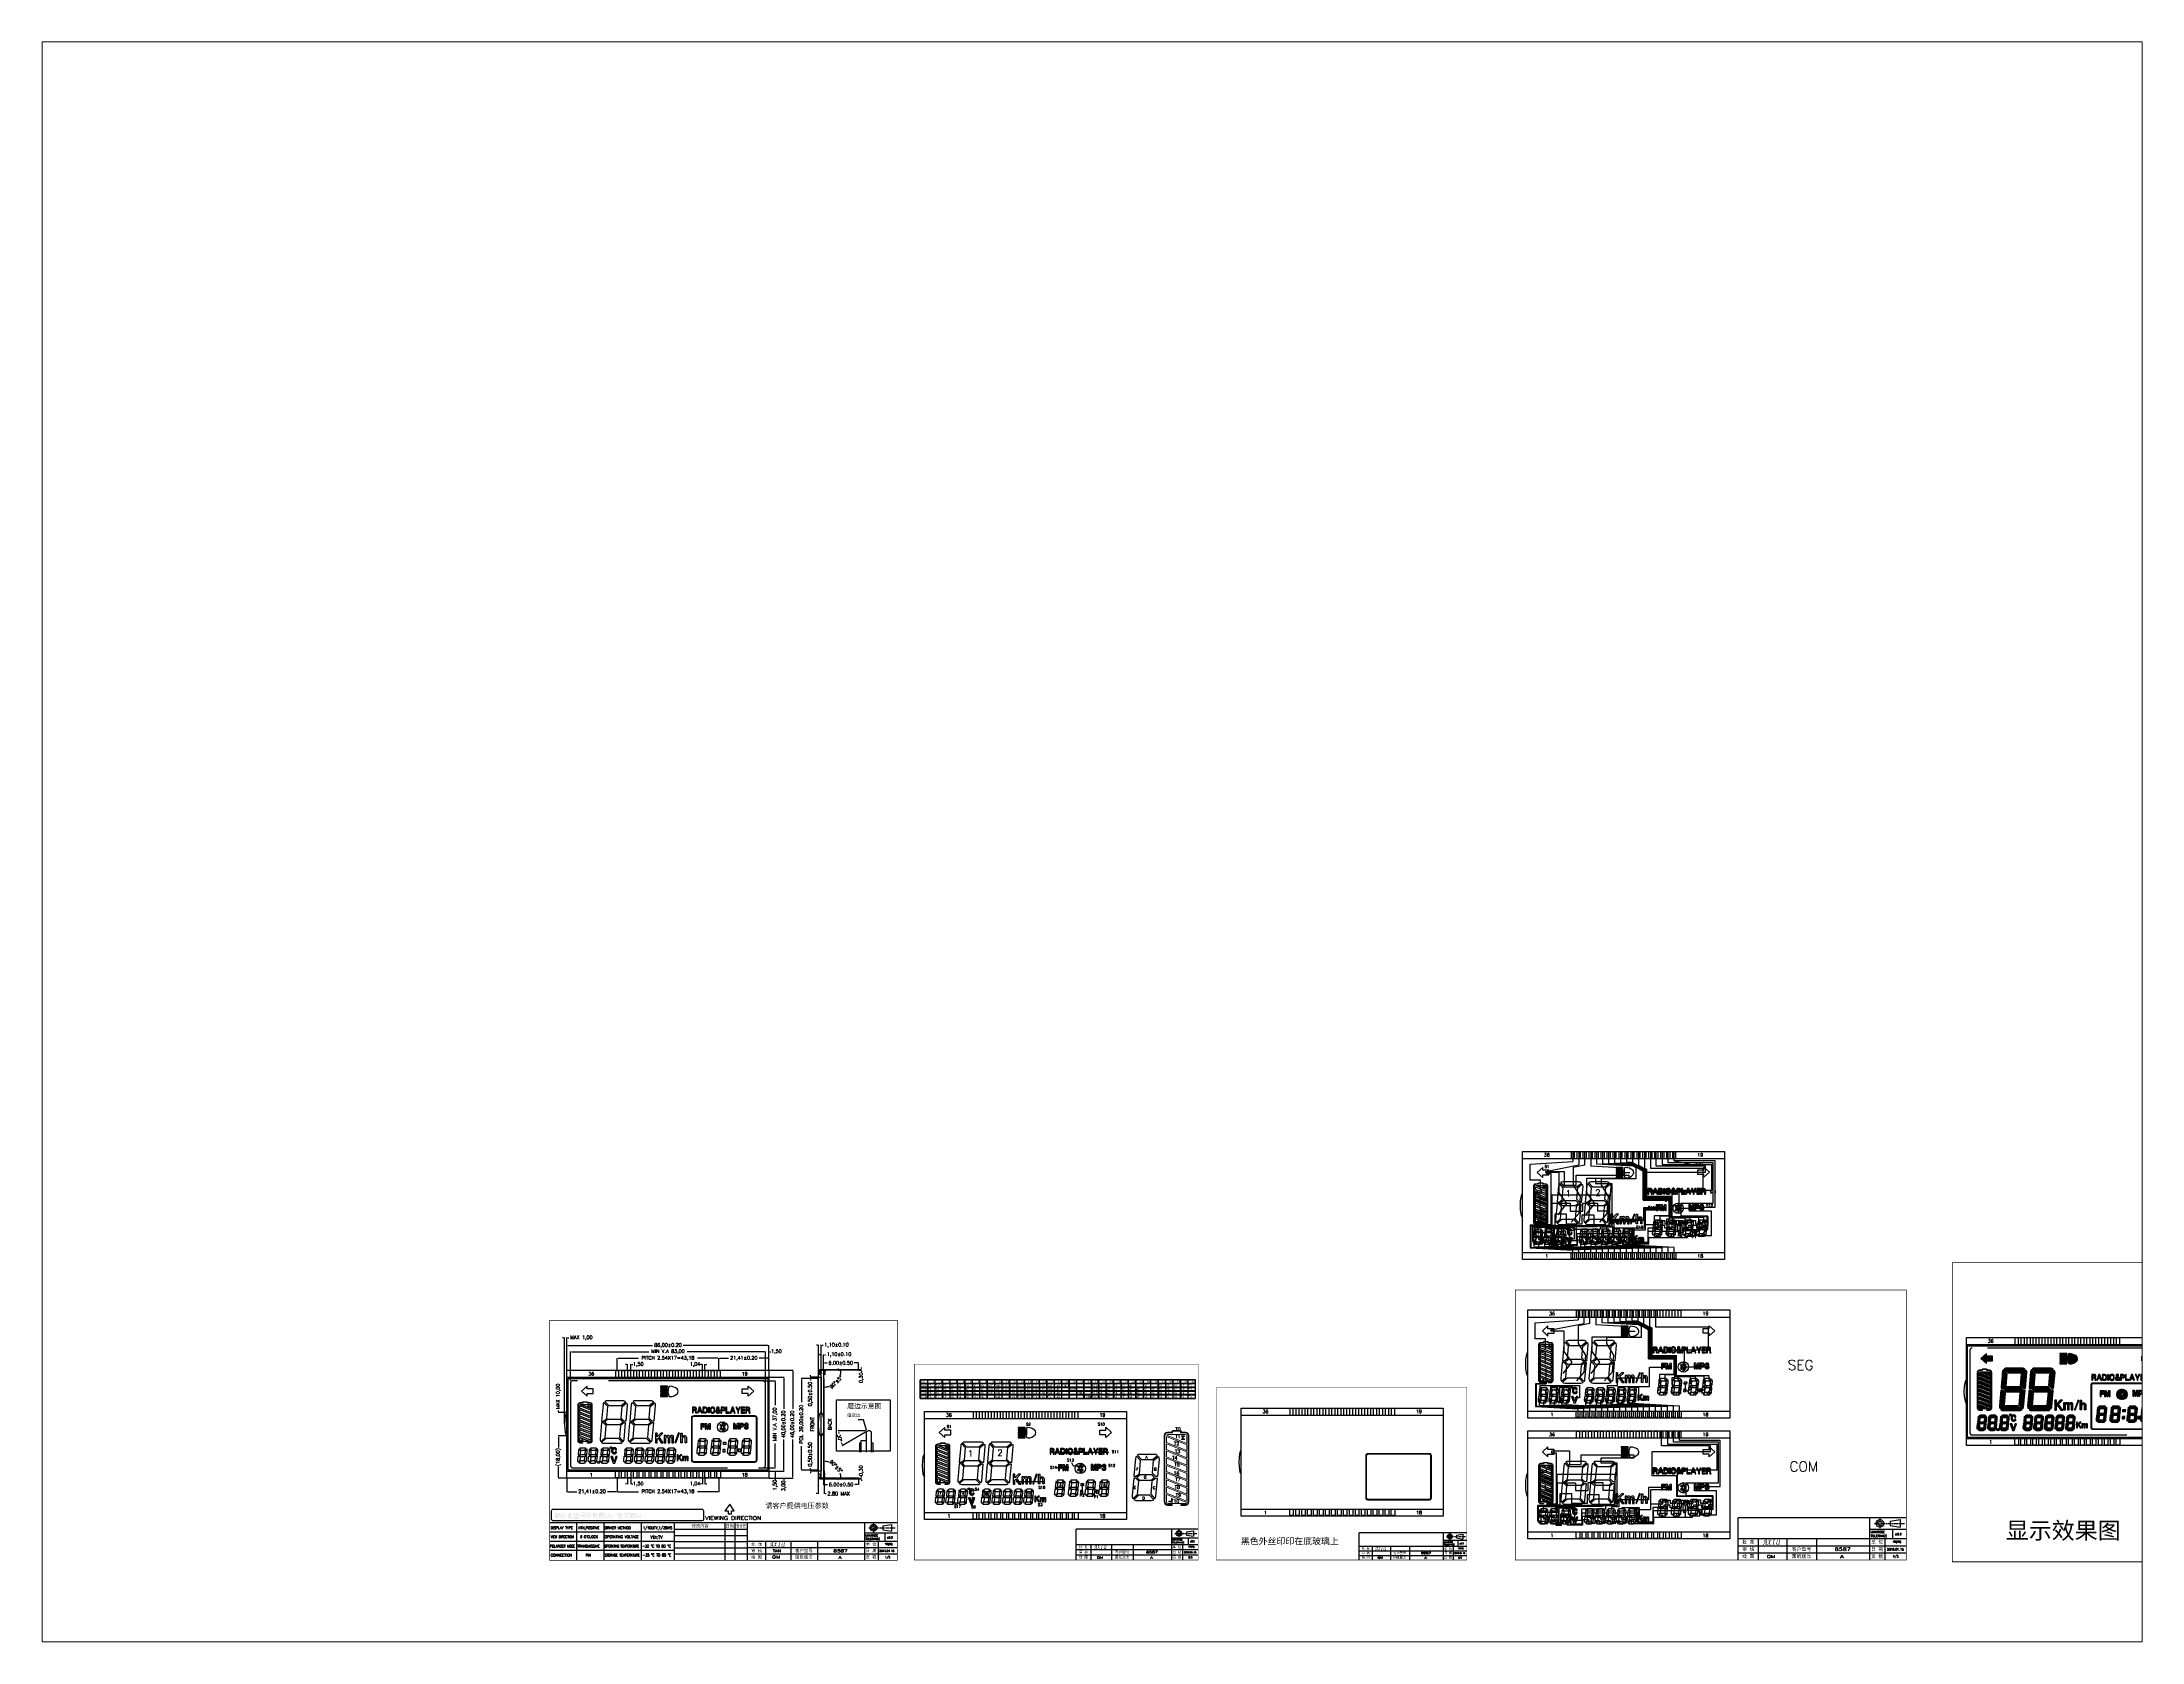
# Paper-space layout 'Layout1' of a CAD drawing. Extents: x 27 to 240, y 20 to 183.
# The model-space entities are those that its viewports show. They can reach past a viewport. Long polylines and large blocks are cut down to what shows.
import ezdxf
from ezdxf.enums import TextEntityAlignment as Align

# ---------------------------------------------------------------- set-up
doc = ezdxf.new("R2010")
doc.units = 0
doc.header["$LTSCALE"] = 3
for name, pattern in [('CENTER', [2, 1.25, -0.25, 0.25, -0.25]), ('DASHED', [0.75, 0.5, -0.25]), ('HIDDEN', [0.375, 0.25, -0.125])]:
    doc.linetypes.add(name, pattern=pattern)
doc.layers.get('0').update_dxf_attribs({"linetype": 'CONTINUOUS'})
doc.layers.get('DEFPOINTS').update_dxf_attribs({"linetype": 'CONTINUOUS'})
for name, color, linetype in [('COM', 2, 'CONTINUOUS'), ('DIM', 3, 'CONTINUOUS'), ('SCREEN', 6, 'CONTINUOUS'), ('SEG', 1, 'CONTINUOUS')]:
    doc.layers.add(name, color=color, linetype=linetype)
doc.styles.add('ROMANC', font='romanc')
doc.styles.add('ROMANS', font='romans.shx')
doc.styles.get("Standard").update_dxf_attribs({"font": 'romanc.shx'})
doc.styles.add('style1', font='simhei.ttf')
doc.styles.add('style5', font='simhei.ttf', dxfattribs={"height": 1.5})
doc.styles.add('WMF-宋体1', font='')
doc.styles.get('WMF-宋体1').set_extended_font_data('SimSun')
doc.dimstyles.new('LCDDIM', dxfattribs={"dimtxt": 0.53, "dimasz": 0.424, "dimexe": 0.1325, "dimexo": 0.1325, "dimgap": 0.106, "dimtad": 0, "dimzin": 0, "dimtxsty": 'Standard', "dimcen": 2.5, "dimadec": 0, "dimazin": 0, "dimtfac": 1, "dimtofl": 0, "dimtmove": 0, "dimatfit": 0, "dimfxl": 0, "dimarcsym": 0})
doc.dimstyles.get("Standard").update_dxf_attribs({"dimscale": 0, "dimtxt": 0.8, "dimasz": 0.7, "dimexe": 0.25, "dimexo": 0.3, "dimgap": 0.4, "dimtad": 0, "dimzin": 1, "dimdsep": 46, "dimlunit": 6, "dimtxsty": 'Standard', "dimcen": 0.35, "dimadec": 0, "dimazin": 0, "dimtfac": 1, "dimtmove": 0, "dimatfit": 3, "dimfxl": 0, "dimtolj": 1, "dimtzin": 0, "dimarcsym": 0})

# ---------------------------------------------------------------- blocks, each defined once
blk = doc.blocks.new('*D2')
at = {"layer": 'DEFPOINTS', "color": 0}
for p in [(761.66, 278.34), (761.56, 257.74), (762.02, 254.24), (767.58, 254.24), (767.77, 257.83)]:
    blk.add_point(p, dxfattribs=at)
at = {"layer": 'DIM', "color": 0, "lineweight": -2}
blk.add_line((767.72, 254.24), (768.86, 254.24), dxfattribs=at)
for start, end in [(73.1024, 86.34214), (3.37892, 16.61866)]:
    blk.add_arc((761.54, 254.24), 7.19, start, end, dxfattribs=at)
at = {"layer": 'DIM', "color": 0}
for points in [[(761.99, 261.35), (762, 261.49), (761.57, 261.43)], [(768.79, 254.67), (768.65, 254.67), (768.73, 254.24)]]:
    blk.add_solid(points, dxfattribs=at)
at = {"layer": 'DIM', "color": 0, "insert": (766.64, 259.32), "char_height": 1.5, "attachment_point": 5, "rotation": 314.86053, "style": 'ROMANS'}
blk.add_mtext('90°%%P5%%D', dxfattribs=at)
blk = doc.blocks.new('*D3')
at = {"layer": 'DEFPOINTS', "color": 0}
for p in [(758.96, 257.74), (761.56, 257.74), (761.56, 247.73)]:
    blk.add_point(p, dxfattribs=at)
at = {"layer": 'DIM', "color": 0, "lineweight": -2}
for p, q in [((758.96, 257.61), (758.96, 247.6)), ((761.56, 257.61), (761.56, 247.6)), ((758.53, 247.73), (758.11, 247.73)), ((761.98, 247.73), (762.4, 247.73))]:
    blk.add_line(p, q, dxfattribs=at)
at = {"layer": 'DIM', "color": 0}
for points in [[(758.53, 247.8), (758.53, 247.66), (758.96, 247.73)], [(761.98, 247.8), (761.98, 247.66), (761.56, 247.73)]]:
    blk.add_solid(points, dxfattribs=at)
at = {"layer": 'DIM', "color": 0, "insert": (767.76, 247.73), "char_height": 1.5, "attachment_point": 5, "style": 'ROMANS'}
blk.add_mtext('2.80 MAX', dxfattribs=at)
blk = doc.blocks.new('*D4')
at = {"layer": 'DEFPOINTS', "color": 0}
for p in [(761.36, 254.24), (776.16, 253.94), (776.16, 251.62)]:
    blk.add_point(p, dxfattribs=at)
at = {"layer": 'DIM', "color": 0, "lineweight": -2}
for p, q in [((761.36, 254.11), (761.36, 251.48)), ((761.78, 251.62), (763.02, 251.62)), ((775.74, 251.62), (774.59, 251.62)), ((776.16, 253.81), (776.16, 251.48))]:
    blk.add_line(p, q, dxfattribs=at)
at = {"layer": 'DIM', "color": 0}
for points in [[(761.78, 251.69), (761.78, 251.55), (761.36, 251.62)], [(775.74, 251.69), (775.74, 251.55), (776.16, 251.62)]]:
    blk.add_solid(points, dxfattribs=at)
at = {"layer": 'DIM', "color": 0, "insert": (768.8, 251.62), "char_height": 1.5, "attachment_point": 5, "style": 'ROMANS'}
blk.add_mtext('6.00%%P0.50', dxfattribs=at)
blk = doc.blocks.new('*D5')
at = {"layer": 'DEFPOINTS', "color": 0}
for p in [(776.16, 254.24), (776.16, 253.94), (777.41, 254.24)]:
    blk.add_point(p, dxfattribs=at)
at = {"layer": 'DIM', "color": 0, "lineweight": -2}
for p, q in [((776.3, 254.24), (777.54, 254.24)), ((776.3, 253.94), (777.54, 253.94)), ((777.41, 254.67), (777.41, 255.09)), ((777.41, 253.52), (777.41, 253.1))]:
    blk.add_line(p, q, dxfattribs=at)
at = {"layer": 'DIM', "color": 0}
for points in [[(777.34, 254.67), (777.48, 254.67), (777.41, 254.24)], [(777.34, 253.52), (777.48, 253.52), (777.41, 253.94)]]:
    blk.add_solid(points, dxfattribs=at)
at = {"layer": 'DIM', "color": 0, "insert": (777.41, 257.48), "char_height": 1.5, "attachment_point": 5, "rotation": 90, "style": 'ROMANS'}
blk.add_mtext('0,30', dxfattribs=at)
blk = doc.blocks.new('*D10')
at = {"layer": 'DEFPOINTS', "color": 0}
for p in [(768.56, 270.14), (779.48, 274.39), (779.5, 273.97), (780.24, 274.39), (781.64, 274.39)]:
    blk.add_point(p, dxfattribs=at)
at = {"layer": 'DIM', "color": 0, "lineweight": -2}
for p, q in [((779.18, 274.39), (767.56, 274.39)), ((779.24, 273.82), (769.26, 268.05))]:
    blk.add_line(p, q, dxfattribs=at)
for start, end in [(183.22769, 185.0485), (202.94801, 206.77231)]:
    blk.add_arc((780.24, 274.39), 12.43, start, end, dxfattribs=at)
at = {"layer": 'DIM', "color": 0}
for points in [[(767.71, 273.69), (767.95, 273.7), (767.81, 274.39)], [(769.25, 268.85), (769.04, 268.74), (769.48, 268.18)]]:
    blk.add_solid(points, dxfattribs=at)
at = {"layer": 'DIM', "color": 0, "insert": (768.18, 271.39), "char_height": 1.4, "attachment_point": 5, "rotation": 283.99825, "style": 'ROMANS'}
blk.add_mtext('\\A1;30°', dxfattribs=at)
blk = doc.blocks.new('*D16')
at = {"layer": 'DEFPOINTS', "color": 0}
for p in [(760.26, 310.85), (759.16, 297.24), (760.26, 297.24)]:
    blk.add_point(p, dxfattribs=at)
at = {"layer": 'DIM', "color": 0, "lineweight": -2}
for p, q in [((758.73, 310.85), (758.31, 310.85)), ((759.16, 297.38), (759.16, 310.98)), ((760.26, 297.38), (760.26, 310.98)), ((760.68, 310.85), (761.1, 310.85))]:
    blk.add_line(p, q, dxfattribs=at)
at = {"layer": 'DIM', "color": 0}
for points in [[(758.73, 310.92), (758.73, 310.78), (759.16, 310.85)], [(760.68, 310.92), (760.68, 310.78), (760.26, 310.85)]]:
    blk.add_solid(points, dxfattribs=at)
at = {"layer": 'DIM', "color": 0, "insert": (766.82, 310.85), "char_height": 1.5, "attachment_point": 5, "style": 'ROMANS'}
blk.add_mtext('1,10%%p0.10', dxfattribs=at)
blk = doc.blocks.new('*D17')
at = {"layer": 'DEFPOINTS', "color": 0}
for p in [(761.36, 306.83), (760.26, 300.24), (761.36, 300.24)]:
    blk.add_point(p, dxfattribs=at)
at = {"layer": 'DIM', "color": 0, "lineweight": -2}
for p, q in [((759.83, 306.83), (759.41, 306.83)), ((760.26, 300.38), (760.26, 306.96)), ((761.36, 300.38), (761.36, 306.96)), ((761.78, 306.83), (762.2, 306.83))]:
    blk.add_line(p, q, dxfattribs=at)
at = {"layer": 'DIM', "color": 0}
for points in [[(759.83, 306.9), (759.83, 306.76), (760.26, 306.83)], [(761.78, 306.9), (761.78, 306.76), (761.36, 306.83)]]:
    blk.add_solid(points, dxfattribs=at)
at = {"layer": 'DIM', "color": 0, "insert": (767.92, 306.83), "char_height": 1.5, "attachment_point": 5, "style": 'ROMANS'}
blk.add_mtext('1,10%%p0.10', dxfattribs=at)
blk = doc.blocks.new('*D18')
at = {"layer": 'DEFPOINTS', "color": 0}
for p in [(738.09, 305.3), (716.68, 300.04), (738.09, 300.24)]:
    blk.add_point(p, dxfattribs=at)
at = {"layer": 'DIM', "color": 0, "lineweight": -2}
for p, q in [((716.68, 300.18), (716.68, 305.43)), ((717.1, 305.3), (720.85, 305.3)), ((737.66, 305.3), (733.91, 305.3)), ((738.09, 300.38), (738.09, 305.43))]:
    blk.add_line(p, q, dxfattribs=at)
at = {"layer": 'DIM', "color": 0}
for points in [[(717.1, 305.37), (717.1, 305.23), (716.68, 305.3)], [(737.66, 305.37), (737.66, 305.23), (738.09, 305.3)]]:
    blk.add_solid(points, dxfattribs=at)
at = {"layer": 'DIM', "color": 0, "insert": (727.38, 305.3), "char_height": 1.5, "attachment_point": 5, "style": 'ROMANS'}
blk.add_mtext('21,41%%p0.20', dxfattribs=at)
blk = doc.blocks.new('*D19')
at = {"layer": 'DEFPOINTS', "color": 0}
for p in [(716.68, 305.3), (673.5, 300.04), (716.68, 300.04)]:
    blk.add_point(p, dxfattribs=at)
at = {"layer": 'DIM', "color": 0, "lineweight": -2}
for p, q in [((673.5, 300.18), (673.5, 305.43)), ((673.92, 305.3), (682.55, 305.3)), ((716.25, 305.3), (707.62, 305.3)), ((716.68, 300.18), (716.68, 305.43))]:
    blk.add_line(p, q, dxfattribs=at)
at = {"layer": 'DIM', "color": 0}
for points in [[(673.92, 305.37), (673.92, 305.23), (673.5, 305.3)], [(716.25, 305.37), (716.25, 305.23), (716.68, 305.3)]]:
    blk.add_solid(points, dxfattribs=at)
at = {"layer": 'DIM', "color": 0, "insert": (695.09, 305.3), "char_height": 1.5, "attachment_point": 5, "style": 'ROMANS'}
blk.add_mtext('PITCH 2.54X17=43,18', dxfattribs=at)
blk = doc.blocks.new('*D20')
at = {"layer": 'DEFPOINTS', "color": 0}
for p in [(709.81, 302.67), (709.81, 300.04), (710.85, 300.04)]:
    blk.add_point(p, dxfattribs=at)
at = {"layer": 'DIM', "color": 0, "lineweight": -2}
for p, q in [((709.38, 302.67), (708.96, 302.67)), ((709.81, 300.18), (709.81, 302.8)), ((710.85, 300.18), (710.85, 302.8)), ((711.27, 302.67), (711.69, 302.67))]:
    blk.add_line(p, q, dxfattribs=at)
at = {"layer": 'DIM', "color": 0}
for points in [[(709.38, 302.74), (709.38, 302.6), (709.81, 302.67)], [(711.27, 302.74), (711.27, 302.6), (710.85, 302.67)]]:
    blk.add_solid(points, dxfattribs=at)
at = {"layer": 'DIM', "color": 0, "insert": (706.64, 302.67), "char_height": 1.5, "attachment_point": 5, "style": 'ROMANS'}
blk.add_mtext('1,04', dxfattribs=at)
blk = doc.blocks.new('*D21')
at = {"layer": 'DEFPOINTS', "color": 0}
for p in [(677.83, 300.04), (679.33, 302.67), (679.33, 300.04)]:
    blk.add_point(p, dxfattribs=at)
at = {"layer": 'DIM', "color": 0, "lineweight": -2}
for p, q in [((677.4, 302.67), (676.98, 302.67)), ((677.83, 300.18), (677.83, 302.8)), ((679.33, 300.18), (679.33, 302.8)), ((679.75, 302.67), (680.17, 302.67))]:
    blk.add_line(p, q, dxfattribs=at)
at = {"layer": 'DIM', "color": 0}
for points in [[(677.4, 302.74), (677.4, 302.6), (677.83, 302.67)], [(679.75, 302.74), (679.75, 302.6), (679.33, 302.67)]]:
    blk.add_solid(points, dxfattribs=at)
at = {"layer": 'DIM', "color": 0, "insert": (682.46, 302.67), "char_height": 1.5, "attachment_point": 5, "style": 'ROMANS'}
blk.add_mtext('1,50', dxfattribs=at)
blk = doc.blocks.new('*D22')
at = {"layer": 'DEFPOINTS', "color": 0}
for p in [(652.09, 254.24), (673.5, 254.44), (652.09, 248.48)]:
    blk.add_point(p, dxfattribs=at)
at = {"layer": 'DIM', "color": 0, "lineweight": -2}
for p, q in [((652.09, 254.11), (652.09, 248.34)), ((673.5, 254.31), (673.5, 248.34)), ((652.51, 248.48), (656.26, 248.48)), ((673.07, 248.48), (669.32, 248.48))]:
    blk.add_line(p, q, dxfattribs=at)
at = {"layer": 'DIM', "color": 0}
for points in [[(652.51, 248.55), (652.51, 248.41), (652.09, 248.48)], [(673.07, 248.55), (673.07, 248.41), (673.5, 248.48)]]:
    blk.add_solid(points, dxfattribs=at)
at = {"layer": 'DIM', "color": 0, "insert": (662.79, 248.48), "char_height": 1.5, "attachment_point": 5, "style": 'ROMANS'}
blk.add_mtext('21,41%%p0.20', dxfattribs=at)
blk = doc.blocks.new('*D23')
at = {"layer": 'DEFPOINTS', "color": 0}
for p in [(651.09, 314.02), (652.09, 300.24), (651.09, 277.24)]:
    blk.add_point(p, dxfattribs=at)
at = {"layer": 'DIM', "color": 0, "lineweight": -2}
for p, q in [((650.66, 314.02), (650.24, 314.02)), ((651.09, 277.38), (651.09, 314.15)), ((652.09, 300.38), (652.09, 314.15)), ((652.51, 314.02), (652.93, 314.02))]:
    blk.add_line(p, q, dxfattribs=at)
at = {"layer": 'DIM', "color": 0}
for points in [[(650.66, 314.09), (650.66, 313.95), (651.09, 314.02)], [(652.51, 314.09), (652.51, 313.95), (652.09, 314.02)]]:
    blk.add_solid(points, dxfattribs=at)
at = {"layer": 'DIM', "color": 0, "insert": (658.25, 314.02), "char_height": 1.5, "attachment_point": 5, "style": 'ROMANS'}
blk.add_mtext('MAX 1,00', dxfattribs=at)
blk = doc.blocks.new('*D24')
at = {"layer": 'DEFPOINTS', "color": 0}
for p in [(652.09, 272.24), (648.46, 254.24), (652.09, 254.24)]:
    blk.add_point(p, dxfattribs=at)
at = {"layer": 'DIM', "color": 0, "lineweight": -2}
for p, q in [((651.95, 272.24), (648.32, 272.24)), ((648.46, 271.82), (648.46, 267.28)), ((651.95, 254.24), (648.32, 254.24)), ((648.46, 254.67), (648.46, 259.21))]:
    blk.add_line(p, q, dxfattribs=at)
at = {"layer": 'DIM', "color": 0}
for points in [[(648.39, 271.82), (648.53, 271.82), (648.46, 272.24)], [(648.39, 254.67), (648.53, 254.67), (648.46, 254.24)]]:
    blk.add_solid(points, dxfattribs=at)
at = {"layer": 'DIM', "color": 0, "insert": (648.46, 263.24), "char_height": 1.5, "attachment_point": 5, "rotation": 90, "style": 'ROMANS'}
blk.add_mtext('(18,00)', dxfattribs=at)
blk = doc.blocks.new('*D25')
at = {"layer": 'DEFPOINTS', "color": 0}
for p in [(648.46, 282.24), (652.09, 282.24), (652.09, 272.24)]:
    blk.add_point(p, dxfattribs=at)
at = {"layer": 'DIM', "color": 0, "lineweight": -2}
for p, q in [((651.95, 282.24), (648.32, 282.24)), ((648.46, 282.67), (648.46, 283.09)), ((651.95, 272.24), (648.32, 272.24)), ((648.46, 271.82), (648.46, 271.4))]:
    blk.add_line(p, q, dxfattribs=at)
at = {"layer": 'DIM', "color": 0}
for points in [[(648.39, 282.67), (648.53, 282.67), (648.46, 282.24)], [(648.39, 271.82), (648.53, 271.82), (648.46, 272.24)]]:
    blk.add_solid(points, dxfattribs=at)
at = {"layer": 'DIM', "color": 0, "insert": (648.46, 289.13), "char_height": 1.5, "attachment_point": 5, "rotation": 90, "style": 'ROMANS'}
blk.add_mtext('MAX 10,00', dxfattribs=at)
blk = doc.blocks.new('*D26')
at = {"layer": 'DEFPOINTS', "color": 0}
for p in [(738.09, 308.13), (736.59, 295.74), (738.09, 300.24)]:
    blk.add_point(p, dxfattribs=at)
at = {"layer": 'DIM', "color": 0, "lineweight": -2}
for p, q in [((736.16, 308.13), (735.74, 308.13)), ((736.59, 295.88), (736.59, 308.26)), ((738.09, 300.38), (738.09, 308.26)), ((738.51, 308.13), (738.93, 308.13))]:
    blk.add_line(p, q, dxfattribs=at)
at = {"layer": 'DIM', "color": 0}
for points in [[(736.16, 308.2), (736.16, 308.06), (736.59, 308.13)], [(738.51, 308.2), (738.51, 308.06), (738.09, 308.13)]]:
    blk.add_solid(points, dxfattribs=at)
at = {"layer": 'DIM', "color": 0, "insert": (741.22, 308.13), "char_height": 1.5, "attachment_point": 5, "style": 'ROMANS'}
blk.add_mtext('1,50', dxfattribs=at)
blk = doc.blocks.new('*D27')
at = {"layer": 'DEFPOINTS', "color": 0}
for p in [(736.59, 258.74), (738.09, 257.24), (740.71, 257.24)]:
    blk.add_point(p, dxfattribs=at)
at = {"layer": 'DIM', "color": 0, "lineweight": -2}
for p, q in [((740.71, 259.17), (740.71, 259.59)), ((736.72, 258.74), (740.85, 258.74)), ((738.22, 257.24), (740.85, 257.24)), ((740.71, 256.82), (740.71, 253.63))]:
    blk.add_line(p, q, dxfattribs=at)
at = {"layer": 'DIM', "color": 0}
for points in [[(740.64, 259.17), (740.78, 259.17), (740.71, 258.74)], [(740.64, 256.82), (740.78, 256.82), (740.71, 257.24)]]:
    blk.add_solid(points, dxfattribs=at)
at = {"layer": 'DIM', "color": 0, "insert": (740.71, 251.34), "char_height": 1.5, "attachment_point": 5, "rotation": 90, "style": 'ROMANS'}
blk.add_mtext('1,50', dxfattribs=at)
blk = doc.blocks.new('*D28')
at = {"layer": 'DEFPOINTS', "color": 0}
for p in [(735.4, 295.74), (740.71, 295.74), (735.59, 258.74)]:
    blk.add_point(p, dxfattribs=at)
at = {"layer": 'DIM', "color": 0, "lineweight": -2}
for p, q in [((735.53, 295.74), (740.85, 295.74)), ((740.71, 295.32), (740.71, 285.39)), ((740.71, 259.17), (740.71, 269.1)), ((735.72, 258.74), (740.85, 258.74))]:
    blk.add_line(p, q, dxfattribs=at)
at = {"layer": 'DIM', "color": 0}
for points in [[(740.64, 295.32), (740.78, 295.32), (740.71, 295.74)], [(740.64, 259.17), (740.78, 259.17), (740.71, 258.74)]]:
    blk.add_solid(points, dxfattribs=at)
at = {"layer": 'DIM', "color": 0, "insert": (740.71, 277.24), "char_height": 1.5, "attachment_point": 5, "rotation": 90, "style": 'ROMANS'}
blk.add_mtext('MIN V.A 37,00', dxfattribs=at)
blk = doc.blocks.new('*D29')
at = {"layer": 'DEFPOINTS', "color": 0}
for p in [(738.09, 297.24), (744.41, 297.24), (738.09, 257.24)]:
    blk.add_point(p, dxfattribs=at)
at = {"layer": 'DIM', "color": 0, "lineweight": -2}
for p, q in [((738.22, 297.24), (744.55, 297.24)), ((744.41, 296.82), (744.41, 283.78)), ((744.41, 257.67), (744.41, 270.71)), ((738.22, 257.24), (744.55, 257.24))]:
    blk.add_line(p, q, dxfattribs=at)
at = {"layer": 'DIM', "color": 0}
for points in [[(744.34, 296.82), (744.49, 296.82), (744.41, 297.24)], [(744.34, 257.67), (744.49, 257.67), (744.41, 257.24)]]:
    blk.add_solid(points, dxfattribs=at)
at = {"layer": 'DIM', "color": 0, "insert": (744.41, 277.24), "char_height": 1.5, "attachment_point": 5, "rotation": 90, "style": 'ROMANS'}
blk.add_mtext('40,00%%p0.20', dxfattribs=at)
blk = doc.blocks.new('*D30')
at = {"layer": 'DEFPOINTS', "color": 0}
for p in [(738.09, 300.24), (748.18, 300.24), (738.09, 254.24)]:
    blk.add_point(p, dxfattribs=at)
at = {"layer": 'DIM', "color": 0, "lineweight": -2}
for p, q in [((738.22, 300.24), (748.32, 300.24)), ((748.18, 299.82), (748.18, 283.78)), ((748.18, 254.67), (748.18, 270.71)), ((738.22, 254.24), (748.32, 254.24))]:
    blk.add_line(p, q, dxfattribs=at)
at = {"layer": 'DIM', "color": 0}
for points in [[(748.11, 299.82), (748.25, 299.82), (748.18, 300.24)], [(748.11, 254.67), (748.25, 254.67), (748.18, 254.24)]]:
    blk.add_solid(points, dxfattribs=at)
at = {"layer": 'DIM', "color": 0, "insert": (748.18, 277.24), "char_height": 1.5, "attachment_point": 5, "rotation": 90, "style": 'ROMANS'}
blk.add_mtext('46,00%%p0.20', dxfattribs=at)
blk = doc.blocks.new('*D31')
at = {"layer": 'DEFPOINTS', "color": 0}
for p in [(673.5, 254.44), (716.68, 254.44), (716.68, 248.48)]:
    blk.add_point(p, dxfattribs=at)
at = {"layer": 'DIM', "color": 0, "lineweight": -2}
for p, q in [((673.5, 254.31), (673.5, 248.34)), ((716.68, 254.31), (716.68, 248.34)), ((673.92, 248.48), (682.55, 248.48)), ((716.25, 248.48), (707.62, 248.48))]:
    blk.add_line(p, q, dxfattribs=at)
at = {"layer": 'DIM', "color": 0}
for points in [[(673.92, 248.55), (673.92, 248.41), (673.5, 248.48)], [(716.25, 248.55), (716.25, 248.41), (716.68, 248.48)]]:
    blk.add_solid(points, dxfattribs=at)
at = {"layer": 'DIM', "color": 0, "insert": (695.09, 248.48), "char_height": 1.5, "attachment_point": 5, "style": 'ROMANS'}
blk.add_mtext('PITCH 2.54X17=43,18', dxfattribs=at)
blk = doc.blocks.new('*D32')
at = {"layer": 'DEFPOINTS', "color": 0}
for p in [(709.81, 254.44), (709.81, 251.82), (710.85, 254.44)]:
    blk.add_point(p, dxfattribs=at)
at = {"layer": 'DIM', "color": 0, "lineweight": -2}
for p, q in [((709.38, 251.82), (708.96, 251.82)), ((709.81, 254.31), (709.81, 251.68)), ((710.85, 254.31), (710.85, 251.68)), ((711.27, 251.82), (711.69, 251.82))]:
    blk.add_line(p, q, dxfattribs=at)
at = {"layer": 'DIM', "color": 0}
for points in [[(709.38, 251.89), (709.38, 251.75), (709.81, 251.82)], [(711.27, 251.89), (711.27, 251.75), (710.85, 251.82)]]:
    blk.add_solid(points, dxfattribs=at)
at = {"layer": 'DIM', "color": 0, "insert": (706.64, 251.82), "char_height": 1.5, "attachment_point": 5, "style": 'ROMANS'}
blk.add_mtext('1,04', dxfattribs=at)
blk = doc.blocks.new('*D33')
at = {"layer": 'DEFPOINTS', "color": 0}
for p in [(677.83, 254.44), (679.33, 254.44), (679.33, 251.82)]:
    blk.add_point(p, dxfattribs=at)
at = {"layer": 'DIM', "color": 0, "lineweight": -2}
for p, q in [((677.4, 251.82), (676.98, 251.82)), ((677.83, 254.31), (677.83, 251.68)), ((679.33, 254.31), (679.33, 251.68)), ((679.75, 251.82), (680.17, 251.82))]:
    blk.add_line(p, q, dxfattribs=at)
at = {"layer": 'DIM', "color": 0}
for points in [[(677.4, 251.89), (677.4, 251.75), (677.83, 251.82)], [(679.75, 251.89), (679.75, 251.75), (679.33, 251.82)]]:
    blk.add_solid(points, dxfattribs=at)
at = {"layer": 'DIM', "color": 0, "insert": (682.46, 251.82), "char_height": 1.5, "attachment_point": 5, "style": 'ROMANS'}
blk.add_mtext('1,50', dxfattribs=at)
blk = doc.blocks.new('*D34')
at = {"layer": 'DEFPOINTS', "color": 0}
for p in [(736.59, 308.13), (653.59, 295.74), (736.59, 294.74)]:
    blk.add_point(p, dxfattribs=at)
at = {"layer": 'DIM', "color": 0, "lineweight": -2}
for p, q in [((653.59, 295.88), (653.59, 308.26)), ((654.01, 308.13), (686.94, 308.13)), ((736.16, 308.13), (703.23, 308.13)), ((736.59, 294.88), (736.59, 308.26))]:
    blk.add_line(p, q, dxfattribs=at)
at = {"layer": 'DIM', "color": 0}
for points in [[(654.01, 308.2), (654.01, 308.06), (653.59, 308.13)], [(736.16, 308.2), (736.16, 308.06), (736.59, 308.13)]]:
    blk.add_solid(points, dxfattribs=at)
at = {"layer": 'DIM', "color": 0, "insert": (695.09, 308.13), "char_height": 1.5, "attachment_point": 5, "style": 'ROMANS'}
blk.add_mtext('MIN V.A 83,00', dxfattribs=at)
blk = doc.blocks.new('*D35')
at = {"layer": 'DEFPOINTS', "color": 0}
for p in [(738.09, 310.76), (652.09, 300.24), (738.09, 300.24)]:
    blk.add_point(p, dxfattribs=at)
at = {"layer": 'DIM', "color": 0, "lineweight": -2}
for p, q in [((652.09, 300.38), (652.09, 310.89)), ((652.51, 310.76), (688.55, 310.76)), ((737.66, 310.76), (701.62, 310.76)), ((738.09, 300.38), (738.09, 310.89))]:
    blk.add_line(p, q, dxfattribs=at)
at = {"layer": 'DIM', "color": 0}
for points in [[(652.51, 310.83), (652.51, 310.69), (652.09, 310.76)], [(737.66, 310.83), (737.66, 310.69), (738.09, 310.76)]]:
    blk.add_solid(points, dxfattribs=at)
at = {"layer": 'DIM', "color": 0, "insert": (695.09, 310.76), "char_height": 1.5, "attachment_point": 5, "style": 'ROMANS'}
blk.add_mtext('86,00%%p0.20', dxfattribs=at)
blk = doc.blocks.new('*D62')
at = {"layer": 'DEFPOINTS', "color": 0}
for p in [(761.56, 296.74), (762.02, 300.24), (767.58, 300.24), (765.15, 294.03), (761.66, 276.14)]:
    blk.add_point(p, dxfattribs=at)
at = {"layer": 'DIM', "color": 0, "lineweight": -2}
blk.add_line((767.72, 300.24), (768.86, 300.24), dxfattribs=at)
for start, end in [(343.38134, 356.62108), (273.65786, 286.8976)]:
    blk.add_arc((761.54, 300.24), 7.19, start, end, dxfattribs=at)
at = {"layer": 'DIM', "color": 0}
for points in [[(768.65, 299.82), (768.79, 299.82), (768.73, 300.24)], [(762, 293), (761.99, 293.14), (761.57, 293.05)]]:
    blk.add_solid(points, dxfattribs=at)
at = {"layer": 'DIM', "color": 0, "insert": (766.64, 295.17), "char_height": 1.5, "attachment_point": 5, "rotation": 45.13947, "style": 'ROMANS'}
blk.add_mtext('90°%%P5%%D', dxfattribs=at)
blk = doc.blocks.new('*D63')
at = {"layer": 'DEFPOINTS', "color": 0}
for p in [(761.36, 300.24), (776.16, 303.35), (776.16, 300.54)]:
    blk.add_point(p, dxfattribs=at)
at = {"layer": 'DIM', "color": 0, "lineweight": -2}
for p, q in [((761.36, 300.38), (761.36, 303.48)), ((761.78, 303.35), (762.83, 303.35)), ((775.74, 303.35), (774.4, 303.35)), ((776.16, 300.68), (776.16, 303.48))]:
    blk.add_line(p, q, dxfattribs=at)
at = {"layer": 'DIM', "color": 0}
for points in [[(761.78, 303.42), (761.78, 303.28), (761.36, 303.35)], [(775.74, 303.42), (775.74, 303.28), (776.16, 303.35)]]:
    blk.add_solid(points, dxfattribs=at)
at = {"layer": 'DIM', "color": 0, "insert": (768.61, 303.35), "char_height": 1.5, "attachment_point": 5, "style": 'ROMANS'}
blk.add_mtext('6.00%%P0.50', dxfattribs=at)
blk = doc.blocks.new('*D64')
at = {"layer": 'DEFPOINTS', "color": 0}
for p in [(776.16, 300.54), (776.16, 300.24), (777.41, 300.24)]:
    blk.add_point(p, dxfattribs=at)
at = {"layer": 'DIM', "color": 0, "lineweight": -2}
for p, q in [((776.3, 300.54), (777.54, 300.54)), ((776.3, 300.24), (777.54, 300.24)), ((777.41, 300.97), (777.41, 301.39)), ((777.41, 299.82), (777.41, 299.4))]:
    blk.add_line(p, q, dxfattribs=at)
at = {"layer": 'DIM', "color": 0}
for points in [[(777.34, 300.97), (777.48, 300.97), (777.41, 300.54)], [(777.34, 299.82), (777.48, 299.82), (777.41, 300.24)]]:
    blk.add_solid(points, dxfattribs=at)
at = {"layer": 'DIM', "color": 0, "insert": (777.41, 297), "char_height": 1.5, "attachment_point": 5, "rotation": 90, "style": 'ROMANS'}
blk.add_mtext('0,30', dxfattribs=at)
blk = doc.blocks.new('*D65')
at = {"layer": 'DEFPOINTS', "color": 0}
for p in [(738.09, 257.24), (738.09, 254.24), (744.41, 254.24)]:
    blk.add_point(p, dxfattribs=at)
at = {"layer": 'DIM', "color": 0, "lineweight": -2}
for p, q in [((738.22, 257.24), (744.55, 257.24)), ((738.22, 254.24), (744.55, 254.24)), ((744.41, 257.67), (744.41, 258.09)), ((744.41, 253.82), (744.41, 253.4))]:
    blk.add_line(p, q, dxfattribs=at)
at = {"layer": 'DIM', "color": 0}
for points in [[(744.34, 257.67), (744.49, 257.67), (744.41, 257.24)], [(744.34, 253.82), (744.49, 253.82), (744.41, 254.24)]]:
    blk.add_solid(points, dxfattribs=at)
at = {"layer": 'DIM', "color": 0, "insert": (744.41, 251), "char_height": 1.5, "attachment_point": 5, "rotation": 90, "style": 'ROMANS'}
blk.add_mtext('3,00', dxfattribs=at)
blk = doc.blocks.new('*D66')
at = {"layer": 'DEFPOINTS', "color": 0}
for p in [(755.78, 296.74), (758.96, 296.74), (759.16, 297.24)]:
    blk.add_point(p, dxfattribs=at)
at = {"layer": 'DIM', "color": 0, "lineweight": -2}
for p, q in [((759.02, 297.24), (755.64, 297.24)), ((758.82, 296.74), (755.64, 296.74)), ((755.78, 297.67), (755.78, 298.09)), ((755.78, 296.32), (755.78, 295.9))]:
    blk.add_line(p, q, dxfattribs=at)
at = {"layer": 'DIM', "color": 0}
for points in [[(755.71, 297.67), (755.85, 297.67), (755.78, 297.24)], [(755.71, 296.32), (755.85, 296.32), (755.78, 296.74)]]:
    blk.add_solid(points, dxfattribs=at)
at = {"layer": 'DIM', "color": 0, "insert": (755.78, 290.08), "char_height": 1.5, "attachment_point": 5, "rotation": 90, "style": 'ROMANS'}
blk.add_mtext('0,50%%p0.50', dxfattribs=at)
blk = doc.blocks.new('*D67')
at = {"layer": 'DEFPOINTS', "color": 0}
for p in [(755.78, 257.74), (758.96, 257.74), (759.16, 257.24)]:
    blk.add_point(p, dxfattribs=at)
at = {"layer": 'DIM', "color": 0, "lineweight": -2}
for p, q in [((758.82, 257.74), (755.64, 257.74)), ((759.02, 257.24), (755.64, 257.24)), ((755.78, 258.17), (755.78, 258.59)), ((755.78, 256.82), (755.78, 256.4))]:
    blk.add_line(p, q, dxfattribs=at)
at = {"layer": 'DIM', "color": 0}
for points in [[(755.71, 258.17), (755.85, 258.17), (755.78, 257.74)], [(755.71, 256.82), (755.85, 256.82), (755.78, 257.24)]]:
    blk.add_solid(points, dxfattribs=at)
at = {"layer": 'DIM', "color": 0, "insert": (755.78, 264.41), "char_height": 1.5, "attachment_point": 5, "rotation": 90, "style": 'ROMANS'}
blk.add_mtext('0,50%%p0.50', dxfattribs=at)
blk = doc.blocks.new('*D68')
at = {"layer": 'DEFPOINTS', "color": 0}
for p in [(751.99, 296.74), (758.96, 296.74), (758.96, 257.74)]:
    blk.add_point(p, dxfattribs=at)
at = {"layer": 'DIM', "color": 0, "lineweight": -2}
for p, q in [((758.82, 296.74), (751.86, 296.74)), ((751.99, 296.32), (751.99, 286.64)), ((751.99, 258.17), (751.99, 267.85)), ((758.82, 257.74), (751.86, 257.74))]:
    blk.add_line(p, q, dxfattribs=at)
at = {"layer": 'DIM', "color": 0}
for points in [[(751.92, 296.32), (752.06, 296.32), (751.99, 296.74)], [(751.92, 258.17), (752.06, 258.17), (751.99, 257.74)]]:
    blk.add_solid(points, dxfattribs=at)
at = {"layer": 'DIM', "color": 0, "insert": (751.99, 277.24), "char_height": 1.5, "attachment_point": 5, "rotation": 90, "style": 'ROMANS'}
blk.add_mtext('POL 39,00%%p0.20', dxfattribs=at)
blk = doc.blocks.new('0')
for points in [[(11.19, 36.07), (11.19, 38.05), (8.62, 38.05), (8.62, 39.2), (6.23, 37.06), (8.62, 34.91), (8.62, 36.07)], [(42.75, 38.75), (42.75, 39.15), (39.84, 39.15), (39.84, 38.75)], [(42.75, 37.74), (42.75, 38.14), (39.84, 38.14), (39.84, 37.74)], [(42.75, 36.74), (42.75, 37.14), (39.84, 37.14), (39.84, 36.74)], [(42.75, 35.73), (42.75, 36.13), (39.84, 36.13), (39.84, 35.73)], [(74.63, 36.11), (74.63, 38.09), (77.2, 38.09), (77.2, 39.25), (79.59, 37.1), (77.2, 34.96), (77.2, 36.11)], [(10, 28.02), (5.48, 29.83), (5.48, 30.92), (10, 29.11)], [(10, 27.42), (10, 26.33), (5.48, 28.14), (5.48, 29.23)], [(10, 25.73), (10, 24.64), (5.48, 26.45), (5.48, 27.55)], [(9.57, 30.42), (8.83, 30.42), (8.83, 30.6), (9.12, 30.6), (9.12, 31.13), (8.83, 31.13), (8.83, 31.31), (9.57, 31.31), (9.57, 31.13), (9.25, 31.13), (9.25, 30.6), (9.57, 30.6)], [(42.75, 34.77), (42.75, 35.17), (39.84, 35.17), (39.84, 34.77)], [(54.23, 30.21), (53.42, 30.21), (53.42, 27.79), (53.77, 27.79), (53.77, 28.86), (54.08, 28.86), (54.19, 28.86), (54.34, 28.84), (54.46, 28.81), (54.55, 28.77), (54.58, 28.75), (54.64, 28.67), (54.68, 28.57), (54.7, 28.44), (54.7, 28.42), (54.71, 28.32), (54.72, 28.19), (54.73, 28.09), (54.75, 27.96), (54.77, 27.86), (54.81, 27.79), (55.25, 27.79), (55.2, 27.84), (55.16, 27.9), (55.12, 28), (55.1, 28.13), (55.08, 28.28), (55.08, 28.3), (55.07, 28.43), (55.06, 28.52), (55.05, 28.58), (55.02, 28.7), (54.97, 28.8), (54.9, 28.88), (54.9, 28.88), (54.8, 28.95), (54.67, 28.99), (54.63, 29), (54.69, 29.01), (54.82, 29.06), (54.93, 29.12), (55.02, 29.19), (55.07, 29.25), (55.12, 29.35), (55.15, 29.46), (55.16, 29.59), (55.15, 29.68), (55.13, 29.8), (55.08, 29.9), (55.01, 29.99), (54.93, 30.06), (54.9, 30.08), (54.8, 30.13), (54.68, 30.16), (54.55, 30.19), (54.4, 30.21)], [(54.19, 29.96), (54.3, 29.95), (54.44, 29.94), (54.56, 29.9), (54.65, 29.86), (54.68, 29.84), (54.74, 29.77), (54.78, 29.67), (54.8, 29.55), (54.79, 29.49), (54.77, 29.38), (54.72, 29.29), (54.64, 29.22), (54.55, 29.17), (54.43, 29.14), (54.29, 29.12), (54.12, 29.11), (53.77, 29.11), (53.77, 29.96)], [(56.77, 30.21), (56.33, 30.21), (55.51, 27.79), (55.87, 27.79), (56.09, 28.48), (57.02, 28.48), (57.25, 27.79), (57.61, 27.79)], [(56.17, 28.75), (56.55, 29.96), (56.94, 28.75)], [(58.77, 30.21), (57.91, 30.21), (57.91, 27.79), (58.69, 27.79), (58.74, 27.79), (58.91, 27.8), (59.04, 27.81), (59.15, 27.84), (59.2, 27.85), (59.32, 27.91), (59.42, 27.99), (59.45, 28.01), (59.52, 28.09), (59.59, 28.19), (59.64, 28.29), (59.69, 28.41), (59.69, 28.41), (59.71, 28.51), (59.73, 28.6), (59.75, 28.71), (59.76, 28.83), (59.77, 28.95), (59.77, 29.08), (59.77, 29.08), (59.76, 29.22), (59.75, 29.35), (59.73, 29.47), (59.71, 29.58), (59.67, 29.69), (59.63, 29.78), (59.58, 29.86), (59.53, 29.94), (59.49, 29.97), (59.4, 30.04), (59.3, 30.1), (59.19, 30.15), (59.06, 30.18), (58.92, 30.2)], [(58.67, 29.96), (58.81, 29.95), (58.95, 29.93), (59.07, 29.89), (59.16, 29.84), (59.23, 29.77), (59.24, 29.76), (59.28, 29.69), (59.31, 29.62), (59.34, 29.52), (59.36, 29.42), (59.37, 29.29), (59.38, 29.15), (59.38, 29), (59.38, 28.91), (59.38, 28.78), (59.37, 28.67), (59.35, 28.57), (59.34, 28.49), (59.3, 28.37), (59.25, 28.27), (59.19, 28.18), (59.13, 28.13), (59.01, 28.07), (58.97, 28.06), (58.85, 28.05), (58.69, 28.04), (58.26, 28.04), (58.26, 29.96)], [(60.23, 27.79), (60.23, 30.21), (60.59, 30.21), (60.59, 27.79)], [(62.01, 30.27), (61.95, 30.27), (61.8, 30.25), (61.67, 30.23), (61.55, 30.18), (61.44, 30.13), (61.35, 30.06), (61.27, 29.97), (61.22, 29.9), (61.18, 29.82), (61.15, 29.73), (61.11, 29.63), (61.09, 29.53), (61.07, 29.41), (61.05, 29.28), (61.05, 29.15), (61.04, 29), (61.05, 28.86), (61.05, 28.73), (61.07, 28.6), (61.09, 28.48), (61.11, 28.38), (61.15, 28.28), (61.18, 28.19), (61.23, 28.11), (61.27, 28.03), (61.31, 27.99), (61.39, 27.91), (61.49, 27.85), (61.6, 27.8), (61.73, 27.76), (61.86, 27.74), (62.01, 27.73), (62.09, 27.74), (62.23, 27.75), (62.36, 27.78), (62.48, 27.82), (62.59, 27.87), (62.68, 27.95), (62.76, 28.03), (62.81, 28.1), (62.85, 28.18), (62.89, 28.27), (62.92, 28.37), (62.94, 28.47), (62.96, 28.59), (62.97, 28.72), (62.98, 28.86), (62.98, 29), (62.98, 29), (62.98, 29.15), (62.97, 29.29), (62.96, 29.41), (62.94, 29.53), (62.92, 29.64), (62.88, 29.74), (62.85, 29.83), (62.81, 29.91), (62.76, 29.97), (62.73, 30.01), (62.64, 30.09), (62.54, 30.16), (62.43, 30.21), (62.31, 30.24), (62.17, 30.26)], [(62.01, 27.99), (61.95, 27.99), (61.82, 28.01), (61.71, 28.06), (61.62, 28.12), (61.55, 28.21), (61.54, 28.23), (61.5, 28.3), (61.47, 28.38), (61.45, 28.48), (61.44, 28.59), (61.42, 28.71), (61.42, 28.85), (61.41, 29), (61.41, 29.05), (61.42, 29.2), (61.43, 29.33), (61.44, 29.45), (61.46, 29.56), (61.48, 29.65), (61.51, 29.73), (61.55, 29.79), (61.57, 29.83), (61.65, 29.91), (61.75, 29.96), (61.87, 30), (62.02, 30.01), (62.07, 30.01), (62.21, 29.99), (62.32, 29.95), (62.41, 29.88), (62.48, 29.8), (62.5, 29.78), (62.53, 29.71), (62.55, 29.63), (62.58, 29.53), (62.59, 29.42), (62.61, 29.29), (62.61, 29.15), (62.62, 29), (62.62, 28.94), (62.61, 28.8), (62.6, 28.66), (62.59, 28.54), (62.57, 28.44), (62.55, 28.34), (62.52, 28.27), (62.48, 28.2), (62.46, 28.17), (62.38, 28.09), (62.28, 28.04), (62.16, 28)], [(64.25, 30.34), (64.18, 30.34), (64.06, 30.31), (63.95, 30.27), (63.86, 30.2), (63.82, 30.15), (63.76, 30.05), (63.72, 29.94), (63.71, 29.82), (63.71, 29.78), (63.74, 29.67), (63.78, 29.55), (63.83, 29.45), (63.89, 29.35), (63.96, 29.26), (63.92, 29.24), (63.81, 29.16), (63.71, 29.09), (63.63, 29.01), (63.57, 28.93), (63.52, 28.85), (63.48, 28.75), (63.45, 28.63), (63.44, 28.51), (63.44, 28.5), (63.45, 28.38), (63.48, 28.26), (63.52, 28.16), (63.57, 28.06), (63.65, 27.98), (63.72, 27.91), (63.82, 27.85), (63.93, 27.8), (64.05, 27.78), (64.17, 27.77), (64.18, 27.77), (64.31, 27.78), (64.42, 27.8), (64.54, 27.84), (64.54, 27.85), (64.65, 27.9), (64.74, 27.97), (64.82, 28.05), (65, 27.81), (65.36, 27.81), (65, 28.31), (65.04, 28.37), (65.09, 28.48), (65.13, 28.6), (65.14, 28.64), (65.17, 28.75), (65.19, 28.86), (65.2, 29), (64.9, 29), (64.9, 28.95), (64.88, 28.83), (64.87, 28.72), (64.85, 28.63), (64.82, 28.55), (64.34, 29.22), (64.41, 29.26), (64.51, 29.34), (64.59, 29.42), (64.66, 29.5), (64.67, 29.52), (64.72, 29.62), (64.76, 29.73), (64.77, 29.85), (64.77, 29.9), (64.74, 30.01), (64.7, 30.11), (64.62, 30.2), (64.59, 30.23), (64.49, 30.29), (64.37, 30.33)], [(64.45, 28.09), (64.34, 28.05), (64.22, 28.04), (64.2, 28.04), (64.08, 28.06), (63.98, 28.11), (63.89, 28.18), (63.87, 28.21), (63.81, 28.31), (63.77, 28.41), (63.76, 28.52), (63.76, 28.61), (63.79, 28.72), (63.84, 28.82), (63.85, 28.83), (63.92, 28.91), (64, 28.99), (64.1, 29.06), (64.67, 28.27), (64.65, 28.25), (64.56, 28.16), (64.47, 28.1)], [(64.24, 30.09), (64.32, 30.08), (64.41, 30.02), (64.45, 29.95), (64.47, 29.84), (64.47, 29.82), (64.45, 29.71), (64.4, 29.61), (64.37, 29.57), (64.29, 29.48), (64.2, 29.42), (64.18, 29.45), (64.11, 29.55), (64.06, 29.64), (64.03, 29.73), (64.01, 29.83), (64.02, 29.93), (64.07, 30.02), (64.13, 30.07)], [(66.43, 30.2), (65.65, 30.2), (65.65, 27.78), (66, 27.78), (66, 28.79), (66.44, 28.79), (66.52, 28.79), (66.67, 28.8), (66.81, 28.83), (66.94, 28.86), (67.05, 28.91), (67.14, 28.97), (67.17, 29), (67.25, 29.08), (67.31, 29.17), (67.35, 29.28), (67.37, 29.39), (67.38, 29.52), (67.38, 29.54), (67.37, 29.67), (67.34, 29.78), (67.29, 29.88), (67.23, 29.97), (67.15, 30.04), (67.1, 30.07), (67, 30.12), (66.88, 30.15), (66.75, 30.18), (66.6, 30.2)], [(66.41, 29.95), (66.52, 29.95), (66.66, 29.93), (66.78, 29.9), (66.87, 29.85), (66.9, 29.83), (66.96, 29.75), (67, 29.65), (67.01, 29.52), (67.01, 29.45), (66.99, 29.33), (66.94, 29.24), (66.87, 29.17), (66.83, 29.13), (66.72, 29.09), (66.59, 29.06), (66.43, 29.05), (66, 29.05), (66, 29.95)], [(68.04, 30.2), (67.69, 30.2), (67.69, 27.78), (69.2, 27.78), (69.2, 28.11), (68.04, 28.11)], [(70.75, 30.2), (70.3, 30.2), (69.48, 27.78), (69.84, 27.78), (70.06, 28.47), (70.99, 28.47), (71.22, 27.78), (71.58, 27.78)], [(70.14, 28.74), (70.53, 29.95), (70.91, 28.74)], [(73.8, 30.2), (73.41, 30.2), (72.88, 29.03), (72.31, 30.2), (71.88, 30.2), (72.7, 28.72), (72.7, 27.78), (73.06, 27.78), (73.06, 28.72)], [(75.73, 30.2), (74.23, 30.2), (74.23, 27.78), (75.75, 27.78), (75.75, 28.05), (74.58, 28.05), (74.58, 28.92), (75.66, 28.92), (75.66, 29.18), (74.58, 29.18), (74.58, 29.93), (75.73, 29.93)], [(76.93, 30.2), (76.12, 30.2), (76.12, 27.78), (76.46, 27.78), (76.46, 28.85), (76.84, 28.85), (76.96, 28.84), (77.11, 28.83), (77.23, 28.8), (77.32, 28.76), (77.35, 28.74), (77.41, 28.66), (77.45, 28.56), (77.47, 28.42), (77.48, 28.41), (77.48, 28.31), (77.49, 28.18), (77.5, 28.08), (77.52, 27.95), (77.54, 27.85), (77.58, 27.78), (78.02, 27.78), (77.97, 27.83), (77.93, 27.89), (77.89, 27.99), (77.87, 28.12), (77.85, 28.27), (77.85, 28.29), (77.84, 28.42), (77.83, 28.51), (77.82, 28.57), (77.79, 28.69), (77.74, 28.79), (77.67, 28.87), (77.67, 28.87), (77.57, 28.93), (77.44, 28.98), (77.35, 28.99), (77.39, 29), (77.52, 29.05), (77.63, 29.11), (77.72, 29.18), (77.77, 29.24), (77.82, 29.34), (77.85, 29.45), (77.86, 29.58), (77.85, 29.67), (77.83, 29.79), (77.78, 29.89), (77.72, 29.98), (77.63, 30.05), (77.6, 30.07), (77.5, 30.12), (77.38, 30.15), (77.25, 30.18), (77.1, 30.2)], [(76.89, 29.95), (77, 29.94), (77.14, 29.93), (77.26, 29.89), (77.36, 29.85), (77.38, 29.83), (77.44, 29.76), (77.48, 29.66), (77.5, 29.54), (77.49, 29.48), (77.47, 29.37), (77.42, 29.28), (77.34, 29.21), (77.25, 29.16), (77.13, 29.13), (76.99, 29.11), (76.86, 29.1), (76.46, 29.1), (76.46, 29.95)], [(5.48, 24.76), (5.48, 25.86), (10, 24.05), (10, 22.95)], [(10, 22.36), (10, 21.26), (5.48, 23.07), (5.48, 24.17)], [(10, 20.67), (10, 19.57), (5.48, 21.38), (5.48, 22.48)], [(5.48, 19.69), (5.48, 20.79), (10, 18.98), (10, 17.88)], [(10, 16.19), (5.48, 18), (5.48, 19.1), (10, 17.29)], [(16.96, 22.92), (22.56, 22.92), (23.9, 23.93), (22.9, 24.99), (17.32, 24.99), (15.96, 23.97)], [(28.93, 22.92), (34.53, 22.92), (35.87, 23.93), (34.87, 24.99), (29.29, 24.99), (27.94, 23.97)], [(37.65, 15.12), (38.39, 15.12), (38.39, 16.74), (38.77, 17.12), (40.15, 15.12), (41, 15.12), (39.25, 17.63), (40.89, 19.26), (39.94, 19.26), (38.39, 17.68), (38.39, 19.26), (37.65, 19.26)], [(44.56, 18.23), (44.37, 18.22), (44.08, 18.12), (43.88, 17.98), (43.71, 17.8), (43.66, 17.91), (43.48, 18.12), (43.32, 18.19), (43, 18.23), (42.79, 18.21), (42.49, 18.12), (42.29, 17.98), (42.14, 17.82), (42.14, 18.18), (41.42, 18.18), (41.42, 15.15), (42.14, 15.15), (42.14, 17.01), (42.14, 17.06), (42.19, 17.3), (42.33, 17.5), (42.49, 17.63), (42.74, 17.7), (42.75, 17.7), (42.98, 17.6), (42.99, 17.59), (43.04, 17.35), (43.04, 15.15), (43.76, 15.15), (43.76, 17.01), (43.76, 17.06), (43.82, 17.3), (43.95, 17.5), (44.12, 17.63), (44.37, 17.7), (44.37, 17.7), (44.61, 17.6), (44.61, 17.59), (44.67, 17.35), (44.67, 15.15), (45.38, 15.15), (45.38, 17.54), (45.38, 17.6), (45.32, 17.86), (45.18, 18.07), (45.15, 18.08), (44.9, 18.2)], [(46, 15.25), (46.32, 15.12), (47.87, 19.2), (47.55, 19.32)], [(48.45, 19.27), (49, 19.27), (49, 17.64), (49.12, 17.78), (49.29, 17.94), (49.41, 18.02), (49.61, 18.11), (49.85, 18.16), (50.03, 18.17), (50.19, 18.15), (50.42, 18.07), (50.59, 17.95), (50.63, 17.91), (50.76, 17.72), (50.84, 17.5), (50.86, 17.27), (50.86, 15.15), (50.3, 15.15), (50.3, 17), (50.27, 17.24), (50.18, 17.43), (50.15, 17.46), (50.08, 17.56), (49.88, 17.62), (49.68, 17.59), (49.49, 17.49), (49.3, 17.31), (49.17, 17.12), (49.02, 16.8), (49, 16.56), (49, 15.15), (48.45, 15.15)], [(58.59, 23.24), (56.96, 23.24), (56.96, 20.88), (57.43, 20.88), (57.43, 21.88), (58.38, 21.88), (58.38, 22.25), (57.43, 22.25), (57.43, 22.92), (58.59, 22.92)], [(61.16, 23.24), (60.47, 23.24), (60.01, 21.71), (60, 21.71), (59.54, 23.24), (58.85, 23.24), (58.85, 20.88), (59.31, 20.88), (59.31, 22.54), (59.32, 22.54), (59.82, 20.88), (60.19, 20.88), (60.69, 22.54), (60.7, 22.54), (60.7, 20.88), (61.16, 20.88)], [(66.08, 23.71), (66.08, 22.2), (65.33, 22.83), (65.04, 22.58), (65.98, 21.79), (65.04, 20.99), (65.33, 20.74), (66.08, 21.37), (66.08, 19.86), (67.46, 21.03), (66.57, 21.79), (67.46, 22.54)], [(66.46, 22.89), (66.87, 22.54), (66.46, 22.2)], [(66.46, 21.38), (66.46, 20.68), (66.87, 21.03)], [(73.16, 23.37), (72.47, 23.37), (72.01, 21.84), (72, 21.84), (71.54, 23.37), (70.85, 23.37), (70.85, 21.01), (71.31, 21.01), (71.31, 22.67), (71.32, 22.67), (71.82, 21.01), (72.19, 21.01), (72.69, 22.67), (72.7, 22.67), (72.7, 21.01), (73.16, 21.01)], [(74.34, 23.37), (73.44, 23.37), (73.44, 21.01), (73.85, 21.01), (73.85, 21.92), (74.32, 21.92), (74.44, 21.93), (74.61, 21.95), (74.76, 21.99), (74.89, 22.04), (75.01, 22.12), (75.06, 22.16), (75.14, 22.26), (75.2, 22.38), (75.24, 22.5), (75.25, 22.65), (75.25, 22.72), (75.23, 22.85), (75.18, 22.97), (75.11, 23.08), (75.01, 23.18), (74.94, 23.22), (74.82, 23.29), (74.67, 23.33), (74.51, 23.36)], [(74.26, 23.09), (74.43, 23.08), (74.58, 23.04), (74.7, 23), (74.71, 22.99), (74.78, 22.91), (74.83, 22.8), (74.84, 22.65), (74.84, 22.62), (74.82, 22.47), (74.77, 22.37), (74.7, 22.3), (74.69, 22.29), (74.56, 22.24), (74.41, 22.22), (74.23, 22.21), (73.85, 22.21), (73.85, 23.09)], [(76.36, 23.4), (76.36, 23.4), (76.2, 23.39), (76.05, 23.35), (75.92, 23.29), (75.81, 23.2), (75.78, 23.17), (75.69, 23.07), (75.63, 22.96), (75.59, 22.83), (75.56, 22.67), (75.96, 22.67), (75.98, 22.8), (76.02, 22.92), (76.08, 23.01), (76.11, 23.04), (76.22, 23.1), (76.38, 23.12), (76.39, 23.12), (76.54, 23.09), (76.64, 23.02), (76.65, 23.01), (76.71, 22.91), (76.73, 22.78), (76.72, 22.66), (76.68, 22.54), (76.61, 22.46), (76.53, 22.41), (76.4, 22.37), (76.21, 22.35), (76.21, 22.1), (76.25, 22.1), (76.42, 22.08), (76.56, 22.05), (76.66, 21.99), (76.7, 21.95), (76.75, 21.84), (76.76, 21.71), (76.75, 21.57), (76.72, 21.46), (76.65, 21.37), (76.62, 21.34), (76.5, 21.29), (76.34, 21.27), (76.25, 21.28), (76.12, 21.31), (76.02, 21.39), (76, 21.4), (75.94, 21.49), (75.91, 21.6), (75.89, 21.77), (75.49, 21.77), (75.5, 21.62), (75.53, 21.48), (75.58, 21.37), (75.65, 21.26), (75.75, 21.18), (75.78, 21.16), (75.9, 21.08), (76.03, 21.03), (76.18, 21), (76.34, 20.99), (76.39, 20.99), (76.55, 21), (76.7, 21.04), (76.83, 21.09), (76.96, 21.17), (77, 21.2), (77.08, 21.3), (77.14, 21.42), (77.18, 21.54), (77.19, 21.68), (77.19, 21.69), (77.18, 21.83), (77.13, 21.95), (77.06, 22.06), (76.97, 22.14), (76.84, 22.2), (76.75, 22.23), (76.8, 22.25), (76.93, 22.33), (77.03, 22.42), (77.08, 22.52), (77.12, 22.65), (77.13, 22.8), (77.12, 22.87), (77.09, 23), (77.02, 23.12), (76.93, 23.22), (76.92, 23.22), (76.81, 23.3), (76.68, 23.36), (76.53, 23.39)], [(5.93, 10.12), (7.46, 10.12), (7.88, 9.67), (7.43, 9.19), (5.98, 9.19), (5.52, 9.69)], [(6.68, 15.88), (5.94, 15.88), (5.94, 16.06), (6.54, 16.06), (6.54, 16.61), (6.68, 16.61)], [(10.44, 10.12), (11.97, 10.12), (12.39, 9.67), (11.93, 9.19), (10.49, 9.19), (10.03, 9.69)], [(15.49, 10.12), (17.03, 10.12), (17.44, 9.67), (16.99, 9.19), (15.55, 9.19), (15.09, 9.69)], [(21.33, 9.22), (20.76, 9.22), (20.05, 7.06), (20.04, 7.06), (19.33, 9.22), (18.69, 9.22), (19.69, 6.48), (20.33, 6.48)], [(20.45, 12.45), (20.5, 12.36), (20.53, 12.25), (20.55, 12.15), (21.11, 12.15), (21.1, 12.27), (21.08, 12.38), (21.04, 12.48), (21, 12.57), (20.95, 12.65), (20.88, 12.73), (20.81, 12.8), (20.73, 12.85), (20.63, 12.9), (20.53, 12.94), (20.42, 12.97), (20.29, 12.99), (20.16, 13.01), (20.06, 13.01), (19.95, 13), (19.84, 12.98), (19.73, 12.96), (19.64, 12.92), (19.55, 12.88), (19.47, 12.82), (19.4, 12.76), (19.33, 12.69), (19.27, 12.61), (19.21, 12.52), (19.16, 12.43), (19.12, 12.32), (19.09, 12.21), (19.06, 12.09), (19.04, 11.96), (19.03, 11.82), (19.02, 11.7), (19.03, 11.56), (19.04, 11.42), (19.06, 11.29), (19.09, 11.17), (19.13, 11.06), (19.17, 10.96), (19.22, 10.87), (19.28, 10.79), (19.34, 10.71), (19.41, 10.65), (19.49, 10.59), (19.57, 10.54), (19.67, 10.5), (19.76, 10.47), (19.87, 10.45), (19.99, 10.44), (20.06, 10.43), (20.2, 10.44), (20.34, 10.45), (20.46, 10.48), (20.57, 10.51), (20.67, 10.55), (20.76, 10.6), (20.84, 10.66), (20.92, 10.73), (20.97, 10.81), (21.02, 10.89), (21.06, 10.99), (21.09, 11.09), (21.11, 11.2), (21.11, 11.27), (20.55, 11.27), (20.53, 11.15), (20.5, 11.04), (20.45, 10.95), (20.37, 10.89), (20.28, 10.84), (20.17, 10.81), (20.06, 10.8), (19.97, 10.81), (19.9, 10.84), (19.83, 10.89), (19.77, 10.96), (19.72, 11.04), (19.68, 11.14), (19.64, 11.26), (19.61, 11.39), (19.6, 11.55), (19.59, 11.7), (19.6, 11.87), (19.62, 12.02), (19.64, 12.16), (19.68, 12.27), (19.72, 12.37), (19.77, 12.46), (19.83, 12.52), (19.9, 12.57), (19.97, 12.6), (20.06, 12.62), (20.06, 12.62), (20.19, 12.6), (20.29, 12.57), (20.38, 12.52)], [(25.57, 10.12), (27.1, 10.12), (27.52, 9.67), (27.07, 9.19), (25.62, 9.19), (25.16, 9.69)], [(30.08, 10.12), (31.61, 10.12), (32.03, 9.67), (31.58, 9.19), (30.13, 9.19), (29.67, 9.69)], [(34.59, 10.12), (36.12, 10.12), (36.54, 9.67), (36.08, 9.19), (34.64, 9.19), (34.18, 9.69)], [(39.1, 10.12), (40.63, 10.12), (41.05, 9.67), (40.59, 9.19), (39.15, 9.19), (38.69, 9.69)], [(43.61, 10.12), (45.14, 10.12), (45.56, 9.67), (45.1, 9.19), (43.66, 9.19), (43.2, 9.69)], [(47.36, 10), (46.93, 10), (46.93, 7.55), (47.36, 7.55), (47.36, 8.47), (47.63, 8.73), (48.44, 7.55), (48.94, 7.55), (47.91, 9.04), (48.89, 10), (48.33, 10), (47.36, 9.01)], [(51.08, 9.3), (50.97, 9.29), (50.8, 9.24), (50.67, 9.16), (50.58, 9.07), (50.56, 9.12), (50.45, 9.24), (50.35, 9.27), (50.16, 9.3), (50.03, 9.29), (49.85, 9.24), (49.73, 9.16), (49.65, 9.09), (49.65, 9.27), (49.21, 9.27), (49.21, 7.55), (49.65, 7.55), (49.65, 8.64), (49.65, 8.66), (49.69, 8.79), (49.76, 8.89), (49.86, 8.96), (50.01, 8.99), (50.01, 8.99), (50.14, 8.94), (50.17, 8.82), (50.17, 7.55), (50.62, 7.55), (50.62, 8.64), (50.62, 8.66), (50.65, 8.79), (50.73, 8.89), (50.82, 8.96), (50.97, 8.99), (50.97, 8.99), (51.1, 8.94), (51.14, 8.82), (51.14, 7.55), (51.58, 7.55), (51.58, 8.92), (51.58, 8.95), (51.54, 9.09), (51.45, 9.21), (51.44, 9.22), (51.29, 9.28)], [(56.82, 13.8), (58.48, 13.8), (58.93, 13.32), (58.44, 12.81), (56.88, 12.81), (56.39, 13.34)], [(62.65, 13.8), (64.3, 13.8), (64.75, 13.32), (64.26, 12.81), (62.71, 12.81), (62.21, 13.34)], [(66.33, 11.31), (67.33, 11.31), (67.42, 12.31), (66.41, 12.31)], [(67.69, 15.37), (67.6, 14.37), (66.6, 14.37), (66.68, 15.37)], [(69.84, 13.8), (71.49, 13.8), (71.94, 13.32), (71.45, 12.81), (69.89, 12.81), (69.4, 13.34)], [(72.85, 11.37), (73.86, 11.37), (73.94, 12.37), (72.94, 12.37)], [(75.66, 13.8), (77.31, 13.8), (77.76, 13.32), (77.27, 12.81), (75.72, 12.81), (75.22, 13.34)]]:
    blk.add_lwpolyline(points, close=True)
for points in [[(43.36, 35.15, 0.289603), (43.92, 34.75, 0.235079), (47.02, 36.06, 0.366318), (46.91, 38.03, 0.156472), (43.94, 39.14, 0.327663), (43.3, 38.71, 0.184833)], [(5.63, 32.2), (6.54, 32.2, -0.399786), (6.95, 32.59), (8.48, 32.59, -0.399786), (8.89, 32.2), (9.8, 32.2, -0.414214), (10.66, 31.34), (10.66, 15.84, -0.414214), (9.8, 14.98), (8.74, 14.98), (8.74, 15.16), (9.8, 15.16, 0.414214), (10.48, 15.84), (10.48, 31.34, 0.414214), (9.8, 32.02), (8.71, 32.02), (8.71, 32.18, 0.414214), (8.48, 32.41), (6.95, 32.41, 0.414214), (6.71, 32.18), (6.71, 32.02), (5.63, 32.02, 0.414214), (4.95, 31.34), (4.95, 15.84, 0.414214), (5.63, 15.16), (6.68, 15.16), (6.68, 14.98), (5.63, 14.98, -0.414214), (4.77, 15.84), (4.77, 31.34, -0.414214)], [(10, 31.28), (10, 29.71), (5.63, 31.45, -0.034785), (5.65, 31.45), (9.83, 31.45, -0.414214)], [(15.76, 32.31, 0.147873), (15.37, 31.35), (14.76, 24.38), (15.58, 24.38), (16.93, 25.39), (17.38, 30.54)], [(25.05, 32.52, 0.185305), (23.85, 32.99), (17.16, 32.99, 0.147908), (16.17, 32.68), (17.79, 30.91), (23.03, 30.91)], [(25.4, 32.1, -0.155286), (25.64, 31.03), (25.05, 24.27), (24.35, 24.27), (23.08, 25.6), (23.52, 30.6)], [(27.73, 32.31, 0.147873), (27.34, 31.35), (26.73, 24.38), (27.55, 24.38), (28.9, 25.39), (29.35, 30.54)], [(37.02, 32.52, 0.185305), (35.82, 32.99), (29.13, 32.99, 0.147908), (28.14, 32.68), (29.76, 30.91), (35, 30.91)], [(37.37, 32.1, -0.155286), (37.61, 31.03), (37.02, 24.27), (36.32, 24.27), (35.05, 25.6), (35.49, 30.6)], [(16.22, 17.22), (16.67, 22.42), (15.52, 23.64), (14.7, 23.64), (14.1, 16.84, 0.165051), (14.38, 15.72)], [(23.98, 15.56, 0.147891), (24.37, 16.52), (24.98, 23.53), (24.29, 23.53), (22.8, 22.41), (22.36, 17.33)], [(28.19, 17.22), (28.64, 22.42), (27.49, 23.64), (26.67, 23.64), (26.07, 16.84, 0.165051), (26.35, 15.72)], [(35.95, 15.56, 0.147891), (36.34, 16.52), (36.95, 23.53), (36.26, 23.53), (34.77, 22.41), (34.33, 17.33)], [(4.82, 6.84, -0.198685), (4.6, 7.55), (4.76, 9.46), (5.31, 9.46), (5.66, 9.09), (5.53, 7.63)], [(5.18, 12.49, 0.13972), (4.98, 11.98), (4.8, 9.91), (5.31, 9.91), (5.77, 10.4), (5.89, 11.71)], [(6.08, 11.96), (7.57, 11.96), (8.23, 12.73, 0.144169), (7.7, 12.88), (5.97, 12.88, 0.154794), (5.4, 12.7)], [(5.65, 15.6, -0.414214), (5.48, 15.77), (5.48, 17.41), (9.93, 15.63, -0.154122), (9.83, 15.6)], [(8.08, 6.85, 0.147649), (8.29, 7.38), (8.47, 9.44), (8.09, 9.44), (7.49, 8.81), (7.38, 7.62)], [(7.74, 11.69), (7.63, 10.39), (8.09, 9.89), (8.51, 9.89), (8.68, 11.81, 0.195303), (8.46, 12.52)], [(9.33, 6.84, -0.198685), (9.1, 7.55), (9.27, 9.46), (9.82, 9.46), (10.16, 9.09), (10.04, 7.63)], [(9.68, 12.49, 0.13972), (9.49, 11.98), (9.31, 9.91), (9.82, 9.91), (10.28, 10.4), (10.39, 11.71)], [(10.58, 11.96), (12.07, 11.96), (12.74, 12.73, 0.144169), (12.2, 12.88), (10.47, 12.88, 0.154794), (9.9, 12.7)], [(12.58, 6.85, 0.147649), (12.79, 7.38), (12.98, 9.44), (12.6, 9.44), (11.99, 8.81), (11.89, 7.62)], [(12.25, 11.69), (12.13, 10.39), (12.6, 9.89), (13.01, 9.89), (13.18, 11.81, 0.195303), (12.96, 12.52)], [(14.39, 6.84, -0.198685), (14.16, 7.55), (14.33, 9.46), (14.88, 9.46), (15.22, 9.09), (15.1, 7.63)], [(14.74, 12.49, 0.13972), (14.55, 11.98), (14.37, 9.91), (14.88, 9.91), (15.34, 10.4), (15.45, 11.71)], [(21.95, 16.96), (16.77, 16.96), (14.74, 15.3, 0.175427), (15.89, 14.88), (22.58, 14.88, 0.147891), (23.57, 15.18)], [(15.64, 11.96), (17.13, 11.96), (17.79, 12.73, 0.144169), (17.26, 12.88), (15.53, 12.88, 0.154794), (14.96, 12.7)], [(17.64, 6.85, 0.147649), (17.85, 7.38), (18.03, 9.44), (17.65, 9.44), (17.05, 8.81), (16.95, 7.62)], [(17.3, 11.69), (17.19, 10.39), (17.66, 9.89), (18.07, 9.89), (18.24, 11.81, 0.195303), (18.02, 12.52)], [(24.46, 6.84, -0.198685), (24.24, 7.55), (24.4, 9.46), (24.95, 9.46), (25.3, 9.09), (25.17, 7.63)], [(24.82, 12.49, 0.13972), (24.62, 11.98), (24.44, 9.91), (24.95, 9.91), (25.41, 10.4), (25.53, 11.71)], [(25.72, 11.96), (27.21, 11.96), (27.87, 12.73, 0.144169), (27.33, 12.88), (25.6, 12.88, 0.154794), (25.04, 12.7)], [(33.92, 16.96), (28.74, 16.96), (26.71, 15.3, 0.175427), (27.86, 14.88), (34.55, 14.88, 0.147891), (35.55, 15.18)], [(27.72, 6.85, 0.147649), (27.93, 7.38), (28.11, 9.44), (27.73, 9.44), (27.13, 8.81), (27.02, 7.62)], [(27.38, 11.69), (27.26, 10.39), (27.73, 9.89), (28.15, 9.89), (28.32, 11.81, 0.195303), (28.1, 12.52)], [(28.97, 6.84, -0.198685), (28.75, 7.55), (28.91, 9.46), (29.46, 9.46), (29.81, 9.09), (29.68, 7.63)], [(29.33, 12.49, 0.13972), (29.13, 11.98), (28.95, 9.91), (29.46, 9.91), (29.92, 10.4), (30.04, 11.71)], [(30.22, 11.96), (31.72, 11.96), (32.38, 12.73, 0.144169), (31.84, 12.88), (30.11, 12.88, 0.154794), (29.55, 12.7)], [(32.23, 6.85, 0.147649), (32.44, 7.38), (32.62, 9.44), (32.24, 9.44), (31.64, 8.81), (31.53, 7.62)], [(31.89, 11.69), (31.77, 10.39), (32.24, 9.89), (32.66, 9.89), (32.82, 11.81, 0.195303), (32.61, 12.52)], [(33.48, 6.84, -0.198685), (33.26, 7.55), (33.42, 9.46), (33.97, 9.46), (34.32, 9.09), (34.19, 7.63)], [(33.84, 12.49, 0.13972), (33.64, 11.98), (33.46, 9.91), (33.97, 9.91), (34.43, 10.4), (34.55, 11.71)], [(34.73, 11.96), (36.23, 11.96), (36.89, 12.73, 0.144169), (36.35, 12.88), (34.62, 12.88, 0.154794), (34.06, 12.7)], [(36.74, 6.85, 0.147649), (36.95, 7.38), (37.13, 9.44), (36.75, 9.44), (36.15, 8.81), (36.04, 7.62)], [(36.4, 11.69), (36.28, 10.39), (36.75, 9.89), (37.17, 9.89), (37.33, 11.81, 0.195303), (37.12, 12.52)], [(37.99, 6.84, -0.198685), (37.77, 7.55), (37.93, 9.46), (38.48, 9.46), (38.83, 9.09), (38.7, 7.63)], [(38.35, 12.49, 0.13972), (38.15, 11.98), (37.97, 9.91), (38.48, 9.91), (38.94, 10.4), (39.06, 11.71)], [(39.24, 11.96), (40.74, 11.96), (41.4, 12.73, 0.144169), (40.86, 12.88), (39.13, 12.88, 0.154794), (38.57, 12.7)], [(41.25, 6.85, 0.147649), (41.46, 7.38), (41.64, 9.44), (41.26, 9.44), (40.66, 8.81), (40.55, 7.62)], [(40.91, 11.69), (40.79, 10.39), (41.26, 9.89), (41.68, 9.89), (41.84, 11.81, 0.195303), (41.63, 12.52)], [(42.5, 6.84, -0.198685), (42.28, 7.55), (42.44, 9.46), (42.99, 9.46), (43.34, 9.09), (43.21, 7.63)], [(42.86, 12.49, 0.13972), (42.66, 11.98), (42.48, 9.91), (42.99, 9.91), (43.45, 10.4), (43.57, 11.71)], [(43.75, 11.96), (45.25, 11.96), (45.91, 12.73, 0.144169), (45.37, 12.88), (43.64, 12.88, 0.154794), (43.08, 12.7)], [(45.76, 6.85, 0.147649), (45.97, 7.38), (46.15, 9.44), (45.77, 9.44), (45.17, 8.81), (45.06, 7.62)], [(45.42, 11.69), (45.3, 10.39), (45.77, 9.89), (46.19, 9.89), (46.35, 11.81, 0.195303), (46.14, 12.52)], [(55.63, 10.26, -0.198685), (55.39, 11.04), (55.57, 13.1), (56.16, 13.1), (56.53, 12.7), (56.39, 11.12)], [(56.01, 16.36, 0.13972), (55.81, 15.82), (55.61, 13.59), (56.16, 13.59), (56.65, 14.11), (56.78, 15.52)], [(58.15, 10.88), (56.62, 10.88), (55.88, 10.05, 0.140856), (56.45, 9.89), (58.31, 9.89, 0.146889), (58.89, 10.06)], [(56.98, 15.79), (58.59, 15.79), (59.3, 16.62, 0.144169), (58.73, 16.79), (56.86, 16.79, 0.154794), (56.25, 16.59)], [(59.14, 10.28, 0.147649), (59.37, 10.85), (59.56, 13.08), (59.15, 13.08), (58.5, 12.4), (58.39, 11.11)], [(58.77, 15.5), (58.65, 14.1), (59.16, 13.56), (59.6, 13.56), (59.79, 15.63, 0.195303), (59.55, 16.39)], [(61.46, 10.26, -0.198685), (61.21, 11.04), (61.39, 13.1), (61.98, 13.1), (62.36, 12.7), (62.22, 11.12)], [(61.84, 16.36, 0.13972), (61.63, 15.82), (61.44, 13.59), (61.98, 13.59), (62.48, 14.11), (62.6, 15.52)], [(63.97, 10.88), (62.45, 10.88), (61.71, 10.05, 0.140856), (62.27, 9.89), (64.13, 9.89, 0.146889), (64.72, 10.06)], [(62.81, 15.79), (64.41, 15.79), (65.13, 16.62, 0.144169), (64.55, 16.79), (62.69, 16.79, 0.154794), (62.08, 16.59)], [(65.19, 10.85), (65.39, 13.08), (64.98, 13.08), (64.33, 12.4), (64.22, 11.11), (64.96, 10.28, 0.147649)], [(64.6, 15.5), (64.48, 14.1), (64.98, 13.56), (65.43, 13.56), (65.61, 15.63, 0.195303), (65.38, 16.39)], [(68.64, 10.26, -0.198685), (68.4, 11.04), (68.58, 13.1), (69.17, 13.1), (69.54, 12.7), (69.41, 11.12)], [(69.03, 16.36, 0.13972), (68.82, 15.82), (68.62, 13.59), (69.17, 13.59), (69.67, 14.11), (69.79, 15.52)], [(71.16, 10.88), (69.63, 10.88), (68.89, 10.05, 0.140856), (69.46, 9.89), (71.32, 9.89, 0.146889), (71.91, 10.06)], [(69.99, 15.79), (71.6, 15.79), (72.32, 16.62, 0.144169), (71.74, 16.79), (69.88, 16.79, 0.154794), (69.26, 16.59)], [(72.15, 10.28, 0.147649), (72.38, 10.85), (72.57, 13.08), (72.16, 13.08), (71.52, 12.4), (71.4, 11.11)], [(71.79, 15.5), (71.66, 14.1), (72.17, 13.56), (72.62, 13.56), (72.8, 15.63, 0.195303), (72.56, 16.39)], [(74.47, 10.26, -0.198685), (74.22, 11.04), (74.4, 13.1), (75, 13.1), (75.37, 12.7), (75.23, 11.12)], [(74.85, 16.36, 0.13972), (74.64, 15.82), (74.45, 13.59), (75, 13.59), (75.49, 14.11), (75.62, 15.52)], [(76.99, 10.88), (75.46, 10.88), (74.72, 10.05, 0.140856), (75.28, 9.89), (77.15, 9.89, 0.146889), (77.73, 10.06)], [(75.82, 15.79), (77.43, 15.79), (78.14, 16.62, 0.144169), (77.56, 16.79), (75.7, 16.79, 0.154794), (75.09, 16.59)], [(77.98, 10.28, 0.147649), (78.2, 10.85), (78.4, 13.08), (77.99, 13.08), (77.34, 12.4), (77.23, 11.11)], [(77.61, 15.5), (77.49, 14.1), (77.99, 13.56), (78.44, 13.56), (78.62, 15.63, 0.195303), (78.39, 16.39)], [(7.16, 7.41), (5.74, 7.41), (5.06, 6.63, 0.140856), (5.58, 6.48), (7.31, 6.48, 0.146889), (7.85, 6.65)], [(11.66, 7.41), (10.25, 7.41), (9.56, 6.63, 0.140856), (10.08, 6.48), (11.81, 6.48, 0.146889), (12.36, 6.65)], [(16.72, 7.41), (15.31, 7.41), (14.62, 6.63, 0.140856), (15.14, 6.48), (16.87, 6.48, 0.146889), (17.41, 6.65)], [(26.8, 7.41), (25.38, 7.41), (24.69, 6.63, 0.140856), (25.22, 6.48), (26.95, 6.48, 0.146889), (27.49, 6.65)], [(31.31, 7.41), (29.89, 7.41), (29.2, 6.63, 0.140856), (29.73, 6.48), (31.46, 6.48, 0.146889), (32, 6.65)], [(35.82, 7.41), (34.4, 7.41), (33.71, 6.63, 0.140856), (34.24, 6.48), (35.97, 6.48, 0.146889), (36.51, 6.65)], [(40.33, 7.41), (38.91, 7.41), (38.22, 6.63, 0.140856), (38.75, 6.48), (40.48, 6.48, 0.146889), (41.02, 6.65)], [(44.84, 7.41), (43.42, 7.41), (42.73, 6.63, 0.140856), (43.26, 6.48), (44.99, 6.48, 0.146889), (45.53, 6.65)]]:
    blk.add_lwpolyline(points, format="xyb", close=True)
for centre, radius in [((66.26, 21.78), 2.22), ((18.82, 13.03), 0.409), ((18.82, 13.03), 0.289), ((13.45, 6.75), 0.457)]:
    blk.add_circle(centre, radius)

msp = doc.modelspace()

# ---------------------------------------------------------------- hatches: boundary and pattern name
h = msp.add_hatch()
h.set_pattern_fill('ANSI31', color=256, scale=0.05, style=0)
h.set_pattern_definition([(45, (0, 34.80064), (-0.112253202, 0.112253202), [])])
h.paths.add_polyline_path([(1264.699, 291.091), (1270.3, 291.091), (1271.641, 292.1), (1270.634, 293.163), (1265.057, 293.163), (1263.702, 292.143)])
edge = h.paths.add_edge_path()
edge.add_arc((1264.899, 299.358), 1.796, 141.353818, 175)
edge.add_line((1263.11, 299.515), (1262.5, 292.547))
edge.add_line((1262.5, 292.547), (1263.32, 292.547))
edge.add_line((1263.32, 292.547), (1264.67, 293.563))
edge.add_line((1264.67, 293.563), (1265.12, 298.709))
edge.add_line((1265.12, 298.709), (1263.496, 300.48))
edge = h.paths.add_edge_path()
edge.add_arc((1271.586, 299.358), 1.796, 48.007565, 90)
edge.add_line((1271.586, 301.155), (1264.899, 301.155))
edge.add_arc((1264.899, 299.358), 1.796, 90, 123.654052)
edge.add_line((1263.904, 300.854), (1265.527, 299.082))
edge.add_line((1265.527, 299.082), (1270.767, 299.082))
edge.add_line((1270.767, 299.082), (1272.788, 300.694))
edge = h.paths.add_edge_path()
edge.add_arc((1270.317, 284.85), 1.796, 321.349883, 355)
edge.add_line((1272.106, 284.693), (1272.719, 291.696))
edge.add_line((1272.719, 291.696), (1272.023, 291.696))
edge.add_line((1272.023, 291.696), (1270.541, 290.58))
edge.add_line((1270.541, 290.58), (1270.096, 285.499))
edge.add_line((1270.096, 285.499), (1271.72, 283.728))
edge = h.paths.add_edge_path()
edge.add_line((1269.689, 285.126), (1264.503, 285.126))
edge.add_line((1264.503, 285.126), (1262.48, 283.469))
edge.add_arc((1263.63, 284.85), 1.796, 230.199975, 270)
edge.add_line((1263.63, 283.053), (1270.317, 283.053))
edge.add_arc((1270.317, 284.85), 1.796, 270, 303.650117)
edge.add_line((1271.312, 283.354), (1269.689, 285.126))
edge = h.paths.add_edge_path()
edge.add_line((1263.955, 285.391), (1264.41, 290.593))
edge.add_line((1264.41, 290.593), (1263.258, 291.808))
edge.add_line((1263.258, 291.808), (1262.436, 291.808))
edge.add_line((1262.436, 291.808), (1261.84, 285.006))
edge.add_arc((1263.63, 284.85), 1.796, 175, 212.488953)
edge.add_line((1262.115, 283.885), (1263.955, 285.391))
edge = h.paths.add_edge_path()
edge.add_arc((1271.586, 299.358), 1.796, -5, 30.306849, ccw=False)
edge.add_line((1273.376, 299.202), (1272.784, 292.435))
edge.add_line((1272.784, 292.435), (1272.085, 292.435))
edge.add_line((1272.085, 292.435), (1270.82, 293.77))
edge.add_line((1270.82, 293.77), (1271.257, 298.766))
edge.add_line((1271.257, 298.766), (1273.137, 300.265))
h.paths.add_polyline_path([(1276.671, 291.091), (1282.272, 291.091), (1283.612, 292.1), (1282.605, 293.163), (1277.029, 293.163), (1275.674, 292.143)])
edge = h.paths.add_edge_path()
edge.add_arc((1276.871, 299.358), 1.796, 141.353818, 175)
edge.add_line((1275.081, 299.515), (1274.472, 292.547))
edge.add_line((1274.472, 292.547), (1275.291, 292.547))
edge.add_line((1275.291, 292.547), (1276.641, 293.563))
edge.add_line((1276.641, 293.563), (1277.091, 298.709))
edge.add_line((1277.091, 298.709), (1275.468, 300.48))
edge = h.paths.add_edge_path()
edge.add_arc((1283.558, 299.358), 1.796, 48.007565, 90)
edge.add_line((1283.558, 301.155), (1276.871, 301.155))
edge.add_arc((1276.871, 299.358), 1.796, 90, 123.654052)
edge.add_line((1275.875, 300.854), (1277.499, 299.082))
edge.add_line((1277.499, 299.082), (1282.739, 299.082))
edge.add_line((1282.739, 299.082), (1284.76, 300.694))
edge = h.paths.add_edge_path()
edge.add_arc((1282.288, 284.85), 1.796, 321.349883, 355)
edge.add_line((1284.078, 284.693), (1284.691, 291.696))
edge.add_line((1284.691, 291.696), (1283.995, 291.696))
edge.add_line((1283.995, 291.696), (1282.512, 290.58))
edge.add_line((1282.512, 290.58), (1282.068, 285.499))
edge.add_line((1282.068, 285.499), (1283.691, 283.728))
edge = h.paths.add_edge_path()
edge.add_line((1281.66, 285.126), (1276.475, 285.126))
edge.add_line((1276.475, 285.126), (1274.452, 283.469))
edge.add_arc((1275.601, 284.85), 1.796, 230.199975, 270)
edge.add_line((1275.601, 283.053), (1282.288, 283.053))
edge.add_arc((1282.288, 284.85), 1.796, 270, 303.650117)
edge.add_line((1283.284, 283.354), (1281.66, 285.126))
edge = h.paths.add_edge_path()
edge.add_line((1275.926, 285.391), (1276.381, 290.593))
edge.add_line((1276.381, 290.593), (1275.23, 291.808))
edge.add_line((1275.23, 291.808), (1274.407, 291.808))
edge.add_line((1274.407, 291.808), (1273.812, 285.006))
edge.add_arc((1275.601, 284.85), 1.796, 175, 212.488953)
edge.add_line((1274.086, 283.885), (1275.926, 285.391))
edge = h.paths.add_edge_path()
edge.add_arc((1283.558, 299.358), 1.796, -5, 30.306849, ccw=False)
edge.add_line((1285.347, 299.202), (1284.755, 292.435))
edge.add_line((1284.755, 292.435), (1284.057, 292.435))
edge.add_line((1284.057, 292.435), (1282.791, 293.77))
edge.add_line((1282.791, 293.77), (1283.229, 298.766))
edge.add_line((1283.229, 298.766), (1285.109, 300.265))
h.paths.add_polyline_path([(1306.327, 291.412), (1304.696, 291.412), (1304.696, 289.054), (1305.168, 289.054), (1305.168, 290.044), (1306.115, 290.044), (1306.115, 290.416), (1305.168, 290.416), (1305.168, 291.086), (1306.327, 291.086)])
h.paths.add_polyline_path([(1308.898, 291.412), (1308.211, 291.412), (1307.75, 289.88), (1307.738, 289.88), (1307.277, 291.412), (1306.59, 291.412), (1306.59, 289.054), (1307.051, 289.054), (1307.051, 290.708), (1307.058, 290.708), (1307.561, 289.054), (1307.927, 289.054), (1308.43, 290.708), (1308.437, 290.708), (1308.437, 289.054), (1308.898, 289.054)])
h.paths.add_polyline_path([(1320.897, 291.541), (1320.211, 291.541), (1319.75, 290.009), (1319.738, 290.009), (1319.276, 291.541), (1318.59, 291.541), (1318.59, 289.183), (1319.05, 289.183), (1319.05, 290.837), (1319.058, 290.837), (1319.561, 289.183), (1319.927, 289.183), (1320.43, 290.837), (1320.437, 290.837), (1320.437, 289.183), (1320.897, 289.183)])
h.paths.add_polyline_path([(1322.075, 291.541), (1321.174, 291.541), (1321.174, 289.183), (1321.586, 289.183), (1321.586, 290.091), (1322.058, 290.091), (1322.182, 290.096), (1322.35, 290.115), (1322.501, 290.154), (1322.633, 290.211), (1322.746, 290.285), (1322.795, 290.328), (1322.881, 290.429), (1322.942, 290.545), (1322.979, 290.674), (1322.991, 290.816), (1322.989, 290.886), (1322.964, 291.022), (1322.917, 291.143), (1322.843, 291.253), (1322.747, 291.347), (1322.682, 291.393), (1322.556, 291.459), (1322.412, 291.504), (1322.252, 291.532)])
h.paths.add_polyline_path([(1321.994, 291.257), (1322.17, 291.246), (1322.317, 291.214), (1322.436, 291.165), (1322.45, 291.155), (1322.521, 291.077), (1322.564, 290.965), (1322.578, 290.815), (1322.578, 290.786), (1322.558, 290.644), (1322.51, 290.539), (1322.434, 290.467), (1322.424, 290.461), (1322.302, 290.413), (1322.151, 290.385), (1321.971, 290.375), (1321.586, 290.375), (1321.586, 291.257)], flags=16)
h.paths.add_polyline_path([(1324.099, 291.568), (1324.097, 291.568), (1323.933, 291.556), (1323.788, 291.52), (1323.658, 291.459), (1323.55, 291.374), (1323.516, 291.341), (1323.432, 291.241), (1323.369, 291.126), (1323.323, 290.999), (1323.295, 290.837), (1323.693, 290.837), (1323.714, 290.971), (1323.756, 291.088), (1323.821, 291.183), (1323.848, 291.207), (1323.96, 291.265), (1324.116, 291.285), (1324.128, 291.285), (1324.279, 291.259), (1324.379, 291.194), (1324.391, 291.182), (1324.449, 291.08), (1324.469, 290.951), (1324.457, 290.825), (1324.416, 290.713), (1324.345, 290.627), (1324.271, 290.578), (1324.141, 290.538), (1323.949, 290.522), (1323.949, 290.267), (1323.987, 290.267), (1324.162, 290.254), (1324.297, 290.219), (1324.394, 290.163), (1324.434, 290.119), (1324.484, 290.013), (1324.501, 289.88), (1324.49, 289.742), (1324.454, 289.627), (1324.392, 289.541), (1324.357, 289.512), (1324.237, 289.458), (1324.083, 289.439), (1323.99, 289.445), (1323.856, 289.483), (1323.754, 289.557), (1323.741, 289.57), (1323.68, 289.654), (1323.644, 289.772), (1323.63, 289.941), (1323.232, 289.941), (1323.242, 289.79), (1323.271, 289.654), (1323.32, 289.535), (1323.393, 289.433), (1323.485, 289.35), (1323.515, 289.326), (1323.635, 289.252), (1323.77, 289.198), (1323.919, 289.166), (1324.083, 289.156), (1324.131, 289.156), (1324.291, 289.172), (1324.438, 289.206), (1324.573, 289.262), (1324.696, 289.336), (1324.734, 289.37), (1324.821, 289.472), (1324.882, 289.586), (1324.919, 289.714), (1324.932, 289.853), (1324.932, 289.862), (1324.916, 289.999), (1324.871, 290.124), (1324.797, 290.233), (1324.711, 290.305), (1324.582, 290.373), (1324.486, 290.399), (1324.541, 290.422), (1324.671, 290.497), (1324.765, 290.587), (1324.821, 290.69), (1324.856, 290.817), (1324.867, 290.965), (1324.862, 291.044), (1324.828, 291.171), (1324.762, 291.287), (1324.665, 291.387), (1324.658, 291.392), (1324.549, 291.469), (1324.419, 291.525), (1324.269, 291.557)])
h.paths.add_polyline_path([(1298.821, 277.465), (1298.707, 277.458), (1298.535, 277.407), (1298.41, 277.329), (1298.317, 277.243), (1298.294, 277.294), (1298.186, 277.406), (1298.087, 277.442), (1297.898, 277.465), (1297.771, 277.456), (1297.592, 277.407), (1297.468, 277.329), (1297.391, 277.259), (1297.391, 277.438), (1296.949, 277.438), (1296.949, 275.722), (1297.391, 275.722), (1297.391, 276.809), (1297.392, 276.832), (1297.424, 276.959), (1297.502, 277.059), (1297.598, 277.127), (1297.744, 277.164), (1297.745, 277.164), (1297.88, 277.113), (1297.912, 276.989), (1297.912, 275.722), (1298.354, 275.722), (1298.354, 276.809), (1298.355, 276.832), (1298.387, 276.959), (1298.464, 277.059), (1298.559, 277.127), (1298.705, 277.164), (1298.708, 277.164), (1298.843, 277.113), (1298.875, 276.989), (1298.875, 275.722), (1299.317, 275.722), (1299.317, 277.091), (1299.315, 277.121), (1299.28, 277.264), (1299.19, 277.375), (1299.174, 277.386), (1299.025, 277.446)])
h.paths.add_polyline_path([(1295.099, 278.172), (1294.663, 278.172), (1294.663, 275.722), (1295.099, 275.722), (1295.099, 276.634), (1295.369, 276.902), (1296.183, 275.722), (1296.682, 275.722), (1295.65, 277.204), (1296.625, 278.172), (1296.063, 278.172), (1295.099, 277.183)])
h.paths.add_polyline_path([(1285.387, 283.286), (1286.133, 283.286), (1286.133, 284.91), (1286.511, 285.285), (1287.891, 283.286), (1288.742, 283.286), (1286.991, 285.802), (1288.633, 287.433), (1287.681, 287.433), (1286.133, 285.845), (1286.133, 287.433), (1285.387, 287.433)])
h.paths.add_polyline_path([(1292.3, 286.401), (1292.11, 286.386), (1291.823, 286.292), (1291.615, 286.147), (1291.446, 285.972), (1291.399, 286.084), (1291.223, 286.29), (1291.06, 286.357), (1290.742, 286.401), (1290.529, 286.384), (1290.232, 286.292), (1290.024, 286.147), (1289.874, 285.991), (1289.874, 286.349), (1289.156, 286.349), (1289.156, 283.321), (1289.874, 283.321), (1289.874, 285.18), (1289.876, 285.226), (1289.931, 285.473), (1290.067, 285.666), (1290.231, 285.799), (1290.479, 285.869), (1290.486, 285.869), (1290.721, 285.769), (1290.725, 285.763), (1290.78, 285.521), (1290.78, 283.321), (1291.498, 283.321), (1291.498, 285.18), (1291.5, 285.226), (1291.555, 285.473), (1291.688, 285.666), (1291.855, 285.799), (1292.103, 285.869), (1292.11, 285.869), (1292.345, 285.769), (1292.349, 285.763), (1292.404, 285.521), (1292.404, 283.321), (1293.121, 283.321), (1293.121, 285.711), (1293.119, 285.766), (1293.061, 286.028), (1292.916, 286.235), (1292.891, 286.253), (1292.641, 286.365)])
h.paths.add_polyline_path([(1324.671, 298.371), (1323.853, 298.371), (1323.853, 295.95), (1324.2, 295.95), (1324.2, 297.016), (1324.583, 297.016), (1324.7, 297.014), (1324.85, 296.998), (1324.969, 296.969), (1325.057, 296.928), (1325.084, 296.905), (1325.144, 296.829), (1325.186, 296.725), (1325.211, 296.594), (1325.214, 296.579), (1325.222, 296.479), (1325.23, 296.351), (1325.238, 296.253), (1325.256, 296.12), (1325.28, 296.02), (1325.315, 295.95), (1325.76, 295.95), (1325.711, 295.995), (1325.668, 296.063), (1325.632, 296.159), (1325.605, 296.285), (1325.587, 296.439), (1325.586, 296.463), (1325.575, 296.586), (1325.566, 296.681), (1325.558, 296.736), (1325.526, 296.857), (1325.477, 296.957), (1325.411, 297.034), (1325.405, 297.04), (1325.307, 297.104), (1325.183, 297.146), (1325.084, 297.16), (1325.13, 297.171), (1325.261, 297.218), (1325.371, 297.279), (1325.458, 297.352), (1325.506, 297.413), (1325.557, 297.51), (1325.587, 297.62), (1325.597, 297.745), (1325.592, 297.842), (1325.566, 297.957), (1325.519, 298.058), (1325.453, 298.145), (1325.368, 298.218), (1325.336, 298.236), (1325.237, 298.285), (1325.12, 298.322), (1324.987, 298.349), (1324.837, 298.365)])
h.paths.add_polyline_path([(1324.628, 298.115), (1324.735, 298.112), (1324.883, 298.095), (1325.001, 298.063), (1325.093, 298.017), (1325.113, 298.002), (1325.181, 297.926), (1325.221, 297.827), (1325.235, 297.705), (1325.232, 297.649), (1325.207, 297.539), (1325.154, 297.448), (1325.076, 297.377), (1324.984, 297.331), (1324.868, 297.297), (1324.727, 297.277), (1324.596, 297.27), (1324.2, 297.27), (1324.2, 298.115)], flags=16)
h.paths.add_polyline_path([(1323.473, 298.371), (1321.967, 298.371), (1321.967, 295.95), (1323.485, 295.95), (1323.485, 296.222), (1322.317, 296.222), (1322.317, 297.086), (1323.397, 297.086), (1323.397, 297.35), (1322.317, 297.35), (1322.317, 298.101), (1323.473, 298.101)])
h.paths.add_polyline_path([(1321.539, 298.371), (1321.152, 298.371), (1320.621, 297.202), (1320.044, 298.371), (1319.622, 298.371), (1320.437, 296.887), (1320.437, 295.95), (1320.795, 295.95), (1320.795, 296.887)])
h.paths.add_polyline_path([(1317.879, 296.905), (1318.264, 298.12), (1318.649, 296.905)], flags=16)
h.paths.add_polyline_path([(1318.484, 298.371), (1318.043, 298.371), (1317.219, 295.95), (1317.579, 295.95), (1317.796, 296.642), (1318.731, 296.642), (1318.959, 295.95), (1319.319, 295.95)])
h.paths.add_polyline_path([(1315.783, 298.371), (1315.427, 298.371), (1315.427, 295.95), (1316.94, 295.95), (1316.94, 296.281), (1315.783, 296.281)])
h.paths.add_polyline_path([(1314.166, 298.371), (1313.388, 298.371), (1313.388, 295.95), (1313.742, 295.95), (1313.742, 296.959), (1314.18, 296.959), (1314.261, 296.96), (1314.413, 296.972), (1314.551, 296.996), (1314.675, 297.033), (1314.784, 297.082), (1314.878, 297.143), (1314.913, 297.172), (1314.987, 297.251), (1315.045, 297.343), (1315.085, 297.447), (1315.109, 297.562), (1315.118, 297.69), (1315.118, 297.708), (1315.107, 297.836), (1315.079, 297.951), (1315.032, 298.051), (1314.968, 298.137), (1314.888, 298.208), (1314.838, 298.24), (1314.739, 298.286), (1314.621, 298.324), (1314.486, 298.349), (1314.334, 298.365)])
h.paths.add_polyline_path([(1314.151, 298.118), (1314.256, 298.115), (1314.402, 298.097), (1314.521, 298.065), (1314.612, 298.017), (1314.638, 297.996), (1314.701, 297.917), (1314.738, 297.818), (1314.751, 297.693), (1314.748, 297.616), (1314.724, 297.502), (1314.68, 297.408), (1314.613, 297.336), (1314.565, 297.303), (1314.46, 297.258), (1314.328, 297.231), (1314.172, 297.221), (1313.742, 297.221), (1313.742, 298.118)], flags=16)
h.paths.add_polyline_path([(1309.753, 296.161), (1309.692, 296.162), (1309.559, 296.182), (1309.447, 296.226), (1309.357, 296.29), (1309.285, 296.378), (1309.274, 296.397), (1309.241, 296.467), (1309.213, 296.551), (1309.19, 296.648), (1309.174, 296.759), (1309.16, 296.882), (1309.153, 297.02), (1309.151, 297.171), (1309.151, 297.219), (1309.154, 297.366), (1309.164, 297.499), (1309.178, 297.618), (1309.197, 297.725), (1309.222, 297.818), (1309.251, 297.897), (1309.285, 297.963), (1309.311, 298), (1309.391, 298.078), (1309.491, 298.133), (1309.611, 298.167), (1309.753, 298.178), (1309.81, 298.177), (1309.945, 298.157), (1310.058, 298.116), (1310.15, 298.052), (1310.222, 297.968), (1310.233, 297.947), (1310.265, 297.877), (1310.293, 297.795), (1310.315, 297.697), (1310.332, 297.587), (1310.344, 297.461), (1310.352, 297.324), (1310.355, 297.171), (1310.354, 297.113), (1310.35, 296.965), (1310.34, 296.832), (1310.326, 296.711), (1310.307, 296.606), (1310.283, 296.514), (1310.255, 296.436), (1310.222, 296.372), (1310.197, 296.337), (1310.117, 296.26), (1310.017, 296.204), (1309.897, 296.171)], flags=16)
h.paths.add_polyline_path([(1309.753, 298.438), (1309.684, 298.437), (1309.537, 298.423), (1309.405, 298.395), (1309.286, 298.354), (1309.181, 298.297), (1309.088, 298.226), (1309.01, 298.142), (1308.963, 298.071), (1308.92, 297.991), (1308.884, 297.901), (1308.852, 297.803), (1308.827, 297.695), (1308.807, 297.578), (1308.793, 297.451), (1308.785, 297.316), (1308.782, 297.171), (1308.785, 297.031), (1308.793, 296.896), (1308.807, 296.77), (1308.827, 296.652), (1308.852, 296.545), (1308.884, 296.445), (1308.92, 296.355), (1308.964, 296.275), (1309.011, 296.204), (1309.046, 296.162), (1309.131, 296.083), (1309.229, 296.018), (1309.339, 295.968), (1309.464, 295.932), (1309.603, 295.91), (1309.753, 295.904), (1309.823, 295.905), (1309.971, 295.918), (1310.103, 295.945), (1310.222, 295.987), (1310.328, 296.044), (1310.42, 296.114), (1310.496, 296.198), (1310.544, 296.269), (1310.587, 296.348), (1310.623, 296.437), (1310.653, 296.536), (1310.678, 296.644), (1310.698, 296.761), (1310.711, 296.888), (1310.72, 297.024), (1310.722, 297.171), (1310.722, 297.173), (1310.72, 297.318), (1310.711, 297.455), (1310.697, 297.581), (1310.678, 297.699), (1310.653, 297.806), (1310.622, 297.906), (1310.587, 297.994), (1310.544, 298.075), (1310.497, 298.144), (1310.465, 298.183), (1310.381, 298.261), (1310.282, 298.325), (1310.17, 298.375), (1310.045, 298.41), (1309.906, 298.432)])
h.paths.add_polyline_path([(1307.965, 295.96), (1307.965, 298.381), (1308.327, 298.381), (1308.327, 295.96)])
h.paths.add_polyline_path([(1306.504, 298.381), (1305.647, 298.381), (1305.647, 295.96), (1306.431, 295.96), (1306.483, 295.961), (1306.643, 295.967), (1306.778, 295.983), (1306.884, 296.006), (1306.937, 296.023), (1307.054, 296.079), (1307.161, 296.158), (1307.183, 296.178), (1307.259, 296.261), (1307.324, 296.355), (1307.38, 296.462), (1307.423, 296.579), (1307.425, 296.582), (1307.45, 296.675), (1307.47, 296.774), (1307.487, 296.882), (1307.498, 296.996), (1307.505, 297.119), (1307.506, 297.251), (1307.506, 297.253), (1307.502, 297.392), (1307.492, 297.522), (1307.472, 297.642), (1307.446, 297.754), (1307.412, 297.856), (1307.369, 297.948), (1307.32, 298.031), (1307.263, 298.105), (1307.231, 298.138), (1307.142, 298.212), (1307.041, 298.273), (1306.926, 298.321), (1306.798, 298.353), (1306.658, 298.374)])
h.paths.add_polyline_path([(1306.413, 298.128), (1306.545, 298.123), (1306.686, 298.101), (1306.804, 298.063), (1306.898, 298.009), (1306.972, 297.937), (1306.978, 297.928), (1307.016, 297.864), (1307.048, 297.786), (1307.074, 297.693), (1307.094, 297.585), (1307.109, 297.46), (1307.118, 297.321), (1307.121, 297.168), (1307.119, 297.079), (1307.115, 296.952), (1307.106, 296.838), (1307.092, 296.739), (1307.074, 296.654), (1307.037, 296.54), (1306.987, 296.439), (1306.925, 296.352), (1306.865, 296.298), (1306.748, 296.244), (1306.709, 296.234), (1306.584, 296.216), (1306.425, 296.21), (1306.001, 296.21), (1306.001, 298.128)], flags=16)
h.paths.add_polyline_path([(1303.905, 296.916), (1304.291, 298.13), (1304.675, 296.916)], flags=16)
h.paths.add_polyline_path([(1304.509, 298.381), (1304.07, 298.381), (1303.245, 295.96), (1303.606, 295.96), (1303.823, 296.653), (1304.758, 296.653), (1304.986, 295.96), (1305.345, 295.96)])
h.paths.add_polyline_path([(1301.97, 298.381), (1301.16, 298.381), (1301.16, 295.96), (1301.507, 295.96), (1301.507, 297.027), (1301.813, 297.027), (1301.929, 297.024), (1302.08, 297.009), (1302.199, 296.979), (1302.286, 296.938), (1302.315, 296.915), (1302.374, 296.839), (1302.416, 296.736), (1302.441, 296.605), (1302.443, 296.589), (1302.451, 296.489), (1302.46, 296.361), (1302.467, 296.264), (1302.485, 296.131), (1302.509, 296.031), (1302.544, 295.96), (1302.989, 295.96), (1302.94, 296.006), (1302.897, 296.073), (1302.862, 296.169), (1302.834, 296.295), (1302.816, 296.45), (1302.815, 296.473), (1302.804, 296.596), (1302.796, 296.692), (1302.787, 296.747), (1302.756, 296.867), (1302.707, 296.968), (1302.64, 297.045), (1302.635, 297.05), (1302.537, 297.114), (1302.412, 297.156), (1302.371, 297.167), (1302.43, 297.181), (1302.561, 297.228), (1302.671, 297.289), (1302.758, 297.363), (1302.806, 297.423), (1302.857, 297.52), (1302.887, 297.63), (1302.898, 297.756), (1302.891, 297.852), (1302.866, 297.967), (1302.819, 298.069), (1302.753, 298.156), (1302.667, 298.228), (1302.636, 298.247), (1302.537, 298.295), (1302.42, 298.333), (1302.287, 298.359), (1302.137, 298.375)])
h.paths.add_polyline_path([(1301.928, 298.126), (1302.034, 298.122), (1302.182, 298.105), (1302.301, 298.073), (1302.393, 298.027), (1302.413, 298.013), (1302.481, 297.937), (1302.521, 297.837), (1302.535, 297.716), (1302.531, 297.66), (1302.507, 297.549), (1302.454, 297.458), (1302.376, 297.388), (1302.284, 297.342), (1302.168, 297.307), (1302.028, 297.287), (1301.863, 297.28), (1301.507, 297.28), (1301.507, 298.126)], flags=16)
h.paths.add_polyline_path([(1311.986, 298.509), (1311.917, 298.506), (1311.797, 298.482), (1311.691, 298.435), (1311.599, 298.365), (1311.557, 298.318), (1311.498, 298.223), (1311.463, 298.113), (1311.451, 297.991), (1311.452, 297.951), (1311.474, 297.841), (1311.518, 297.721), (1311.569, 297.621), (1311.631, 297.52), (1311.699, 297.429), (1311.659, 297.406), (1311.548, 297.333), (1311.452, 297.257), (1311.371, 297.178), (1311.306, 297.098), (1311.259, 297.021), (1311.216, 296.915), (1311.189, 296.802), (1311.18, 296.682), (1311.18, 296.672), (1311.189, 296.548), (1311.215, 296.434), (1311.255, 296.328), (1311.311, 296.233), (1311.384, 296.146), (1311.463, 296.078), (1311.559, 296.016), (1311.668, 295.973), (1311.785, 295.948), (1311.912, 295.939), (1311.921, 295.939), (1312.043, 295.948), (1312.162, 295.973), (1312.275, 296.014), (1312.281, 296.016), (1312.386, 296.072), (1312.482, 296.143), (1312.56, 296.221), (1312.737, 295.983), (1313.1, 295.983), (1312.74, 296.479), (1312.778, 296.541), (1312.829, 296.646), (1312.87, 296.765), (1312.882, 296.806), (1312.906, 296.915), (1312.925, 297.031), (1312.938, 297.167), (1312.638, 297.167), (1312.635, 297.121), (1312.621, 297.002), (1312.604, 296.894), (1312.584, 296.8), (1312.561, 296.717), (1312.076, 297.388), (1312.145, 297.432), (1312.245, 297.508), (1312.329, 297.588), (1312.397, 297.671), (1312.407, 297.686), (1312.462, 297.79), (1312.497, 297.901), (1312.508, 298.017), (1312.506, 298.066), (1312.483, 298.181), (1312.434, 298.282), (1312.36, 298.371), (1312.325, 298.401), (1312.225, 298.461), (1312.112, 298.497)])
h.paths.add_polyline_path([(1312.191, 296.263), (1312.08, 296.222), (1311.962, 296.208), (1311.936, 296.21), (1311.822, 296.229), (1311.721, 296.276), (1311.631, 296.35), (1311.603, 296.381), (1311.544, 296.475), (1311.509, 296.578), (1311.496, 296.694), (1311.502, 296.779), (1311.531, 296.887), (1311.583, 296.988), (1311.587, 296.995), (1311.654, 297.078), (1311.741, 297.156), (1311.84, 297.226), (1312.405, 296.441), (1312.386, 296.417), (1312.301, 296.334), (1312.207, 296.271)], flags=16)
h.paths.add_polyline_path([(1311.98, 298.26), (1312.058, 298.249), (1312.15, 298.193), (1312.193, 298.123), (1312.212, 298.006), (1312.211, 297.989), (1312.19, 297.881), (1312.139, 297.776), (1312.108, 297.736), (1312.03, 297.653), (1311.939, 297.586), (1311.916, 297.618), (1311.85, 297.717), (1311.799, 297.814), (1311.764, 297.903), (1311.747, 298.003), (1311.761, 298.104), (1311.81, 298.193), (1311.864, 298.236)], flags=16)
h.paths.add_polyline_path([(1293.738, 283.416), (1294.061, 283.293), (1295.608, 287.367), (1295.286, 287.49)])
h.paths.add_polyline_path([(1296.183, 287.44), (1296.741, 287.44), (1296.741, 285.812), (1296.854, 285.949), (1297.031, 286.106), (1297.153, 286.188), (1297.348, 286.282), (1297.587, 286.333), (1297.771, 286.342), (1297.931, 286.316), (1298.154, 286.243), (1298.331, 286.116), (1298.364, 286.081), (1298.497, 285.889), (1298.575, 285.666), (1298.598, 285.435), (1298.598, 283.321), (1298.04, 283.321), (1298.04, 285.166), (1298.007, 285.41), (1297.917, 285.599), (1297.893, 285.627), (1297.821, 285.728), (1297.618, 285.791), (1297.419, 285.759), (1297.228, 285.656), (1297.042, 285.483), (1296.907, 285.292), (1296.76, 284.973), (1296.741, 284.73), (1296.741, 283.321), (1296.183, 283.321)])
edge = h.paths.add_edge_path()
edge.add_line((1288.645, 279.857), (1288.532, 278.563))
edge.add_line((1288.532, 278.563), (1288.998, 278.061))
edge.add_line((1288.998, 278.061), (1289.415, 278.061))
edge.add_line((1289.415, 278.061), (1289.583, 279.982))
edge.add_arc((1288.602, 280.067), 0.985, 355, 399.203804)
edge.add_line((1289.365, 280.69), (1288.645, 279.857))
edge = h.paths.add_edge_path()
edge.add_arc((1286.872, 280.067), 0.985, 143.184597, 175)
edge.add_line((1285.892, 280.153), (1285.711, 278.084))
edge.add_line((1285.711, 278.084), (1286.22, 278.084))
edge.add_line((1286.22, 278.084), (1286.679, 278.567))
edge.add_line((1286.679, 278.567), (1286.794, 279.879))
edge.add_line((1286.794, 279.879), (1286.084, 280.657))
edge = h.paths.add_edge_path()
edge.add_line((1286.982, 280.129), (1288.474, 280.129))
edge.add_line((1288.474, 280.129), (1289.135, 280.895))
edge.add_arc((1288.602, 280.067), 0.985, 57.185092, 90)
edge.add_line((1288.602, 281.052), (1286.872, 281.052))
edge.add_arc((1286.872, 280.067), 0.985, 90, 125.196803)
edge.add_line((1286.305, 280.872), (1286.982, 280.129))
edge = h.paths.add_edge_path()
edge.add_line((1288.064, 275.576), (1286.648, 275.576))
edge.add_line((1286.648, 275.576), (1285.962, 274.803))
edge.add_arc((1286.485, 275.637), 0.985, 237.929234, 270)
edge.add_line((1286.485, 274.653), (1288.214, 274.653))
edge.add_arc((1288.214, 275.637), 0.985, 270, 303.425356)
edge.add_line((1288.757, 274.815), (1288.064, 275.576))
edge = h.paths.add_edge_path()
edge.add_arc((1288.214, 275.637), 0.985, 321.403981, 355)
edge.add_line((1289.195, 275.551), (1289.375, 277.612))
edge.add_line((1289.375, 277.612), (1288.995, 277.612))
edge.add_line((1288.995, 277.612), (1288.393, 276.98))
edge.add_line((1288.393, 276.98), (1288.289, 275.786))
edge.add_line((1288.289, 275.786), (1288.984, 275.023))
h.paths.add_polyline_path([(1286.837, 278.286), (1288.369, 278.286), (1288.785, 277.838), (1288.333, 277.363), (1286.891, 277.363), (1286.43, 277.858)])
edge = h.paths.add_edge_path()
edge.add_arc((1286.485, 275.637), 0.985, 175, 219.949773, ccw=False)
edge.add_line((1285.504, 275.723), (1285.671, 277.633))
edge.add_line((1285.671, 277.633), (1286.219, 277.633))
edge.add_line((1286.219, 277.633), (1286.565, 277.261))
edge.add_line((1286.565, 277.261), (1286.437, 275.801))
edge.add_line((1286.437, 275.801), (1285.73, 275.005))
edge = h.paths.add_edge_path()
edge.add_line((1293.155, 279.857), (1293.042, 278.563))
edge.add_line((1293.042, 278.563), (1293.508, 278.061))
edge.add_line((1293.508, 278.061), (1293.924, 278.061))
edge.add_line((1293.924, 278.061), (1294.092, 279.982))
edge.add_arc((1293.112, 280.067), 0.985, 355, 399.203804)
edge.add_line((1293.874, 280.69), (1293.155, 279.857))
edge = h.paths.add_edge_path()
edge.add_arc((1291.382, 280.067), 0.985, 143.184597, 175)
edge.add_line((1290.401, 280.153), (1290.22, 278.084))
edge.add_line((1290.22, 278.084), (1290.729, 278.084))
edge.add_line((1290.729, 278.084), (1291.189, 278.567))
edge.add_line((1291.189, 278.567), (1291.304, 279.879))
edge.add_line((1291.304, 279.879), (1290.594, 280.657))
edge = h.paths.add_edge_path()
edge.add_line((1291.492, 280.129), (1292.984, 280.129))
edge.add_line((1292.984, 280.129), (1293.645, 280.895))
edge.add_arc((1293.112, 280.067), 0.985, 57.185092, 90)
edge.add_line((1293.112, 281.052), (1291.382, 281.052))
edge.add_arc((1291.382, 280.067), 0.985, 90, 125.196803)
edge.add_line((1290.815, 280.872), (1291.492, 280.129))
edge = h.paths.add_edge_path()
edge.add_line((1292.574, 275.576), (1291.158, 275.576))
edge.add_line((1291.158, 275.576), (1290.472, 274.803))
edge.add_arc((1290.995, 275.637), 0.985, 237.929234, 270)
edge.add_line((1290.995, 274.653), (1292.724, 274.653))
edge.add_arc((1292.724, 275.637), 0.985, 270, 303.425356)
edge.add_line((1293.266, 274.815), (1292.574, 275.576))
edge = h.paths.add_edge_path()
edge.add_arc((1292.724, 275.637), 0.985, 321.403981, 355)
edge.add_line((1293.705, 275.551), (1293.885, 277.612))
edge.add_line((1293.885, 277.612), (1293.505, 277.612))
edge.add_line((1293.505, 277.612), (1292.903, 276.98))
edge.add_line((1292.903, 276.98), (1292.799, 275.786))
edge.add_line((1292.799, 275.786), (1293.493, 275.023))
h.paths.add_polyline_path([(1291.346, 278.286), (1292.879, 278.286), (1293.295, 277.838), (1292.842, 277.363), (1291.4, 277.363), (1290.939, 277.858)])
edge = h.paths.add_edge_path()
edge.add_arc((1290.995, 275.637), 0.985, 175, 219.949773, ccw=False)
edge.add_line((1290.014, 275.723), (1290.181, 277.633))
edge.add_line((1290.181, 277.633), (1290.729, 277.633))
edge.add_line((1290.729, 277.633), (1291.075, 277.261))
edge.add_line((1291.075, 277.261), (1290.947, 275.801))
edge.add_line((1290.947, 275.801), (1290.24, 275.005))
edge = h.paths.add_edge_path()
edge.add_line((1312.338, 283.665), (1312.215, 282.27))
edge.add_line((1312.215, 282.27), (1312.718, 281.73))
edge.add_line((1312.718, 281.73), (1313.167, 281.73))
edge.add_line((1313.167, 281.73), (1313.348, 283.8))
edge.add_arc((1312.291, 283.893), 1.062, 355, 399.203804)
edge.add_line((1313.113, 284.564), (1312.338, 283.665))
edge = h.paths.add_edge_path()
edge.add_arc((1310.426, 283.893), 1.062, 143.184597, 175)
edge.add_line((1309.369, 283.985), (1309.173, 281.754))
edge.add_line((1309.173, 281.754), (1309.722, 281.754))
edge.add_line((1309.722, 281.754), (1310.218, 282.275))
edge.add_line((1310.218, 282.275), (1310.342, 283.69))
edge.add_line((1310.342, 283.69), (1309.576, 284.529))
edge = h.paths.add_edge_path()
edge.add_line((1310.545, 283.959), (1312.153, 283.959))
edge.add_line((1312.153, 283.959), (1312.866, 284.785))
edge.add_arc((1312.291, 283.893), 1.062, 57.185092, 90)
edge.add_line((1312.291, 284.954), (1310.426, 284.954))
edge.add_arc((1310.426, 283.893), 1.062, 90, 125.196803)
edge.add_line((1309.814, 284.76), (1310.545, 283.959))
edge = h.paths.add_edge_path()
edge.add_line((1311.711, 279.05), (1310.185, 279.05))
edge.add_line((1310.185, 279.05), (1309.444, 278.216))
edge.add_arc((1310.008, 279.116), 1.062, 237.929234, 270)
edge.add_line((1310.008, 278.054), (1311.873, 278.054))
edge.add_arc((1311.873, 279.116), 1.062, 270, 303.425356)
edge.add_line((1312.458, 278.23), (1311.711, 279.05))
h.paths.add_polyline_path([(1310.388, 281.972), (1312.04, 281.972), (1312.489, 281.489), (1312.001, 280.976), (1310.446, 280.976), (1309.949, 281.511)])
edge = h.paths.add_edge_path()
edge.add_arc((1310.008, 279.116), 1.062, 175, 219.949773, ccw=False)
edge.add_line((1308.951, 279.208), (1309.131, 281.268))
edge.add_line((1309.131, 281.268), (1309.722, 281.268))
edge.add_line((1309.722, 281.268), (1310.095, 280.867))
edge.add_line((1310.095, 280.867), (1309.957, 279.293))
edge.add_line((1309.957, 279.293), (1309.194, 278.434))
edge = h.paths.add_edge_path()
edge.add_line((1319.525, 283.665), (1319.403, 282.27))
edge.add_line((1319.403, 282.27), (1319.905, 281.73))
edge.add_line((1319.905, 281.73), (1320.354, 281.73))
edge.add_line((1320.354, 281.73), (1320.535, 283.8))
edge.add_arc((1319.478, 283.893), 1.062, 355, 399.203804)
edge.add_line((1320.301, 284.564), (1319.525, 283.665))
edge = h.paths.add_edge_path()
edge.add_arc((1317.613, 283.893), 1.062, 143.184597, 175)
edge.add_line((1316.556, 283.985), (1316.361, 281.754))
edge.add_line((1316.361, 281.754), (1316.91, 281.754))
edge.add_line((1316.91, 281.754), (1317.405, 282.275))
edge.add_line((1317.405, 282.275), (1317.529, 283.69))
edge.add_line((1317.529, 283.69), (1316.763, 284.529))
edge = h.paths.add_edge_path()
edge.add_line((1317.732, 283.959), (1319.34, 283.959))
edge.add_line((1319.34, 283.959), (1320.053, 284.785))
edge.add_arc((1319.478, 283.893), 1.062, 57.185092, 90)
edge.add_line((1319.478, 284.954), (1317.613, 284.954))
edge.add_arc((1317.613, 283.893), 1.062, 90, 125.196803)
edge.add_line((1317.001, 284.76), (1317.732, 283.959))
edge = h.paths.add_edge_path()
edge.add_line((1318.899, 279.05), (1317.372, 279.05))
edge.add_line((1317.372, 279.05), (1316.632, 278.216))
edge.add_arc((1317.195, 279.116), 1.062, 237.929234, 270)
edge.add_line((1317.195, 278.054), (1319.06, 278.054))
edge.add_arc((1319.06, 279.116), 1.062, 270, 303.425356)
edge.add_line((1319.645, 278.23), (1318.899, 279.05))
edge = h.paths.add_edge_path()
edge.add_arc((1319.06, 279.116), 1.062, 321.403981, 355)
edge.add_line((1320.118, 279.023), (1320.312, 281.246))
edge.add_line((1320.312, 281.246), (1319.902, 281.246))
edge.add_line((1319.902, 281.246), (1319.253, 280.564))
edge.add_line((1319.253, 280.564), (1319.141, 279.276))
edge.add_line((1319.141, 279.276), (1319.89, 278.454))
h.paths.add_polyline_path([(1317.575, 281.972), (1319.227, 281.972), (1319.676, 281.489), (1319.188, 280.976), (1317.633, 280.976), (1317.136, 281.511)])
edge = h.paths.add_edge_path()
edge.add_arc((1317.195, 279.116), 1.062, 175, 219.949773, ccw=False)
edge.add_line((1316.138, 279.208), (1316.318, 281.268))
edge.add_line((1316.318, 281.268), (1316.909, 281.268))
edge.add_line((1316.909, 281.268), (1317.282, 280.867))
edge.add_line((1317.282, 280.867), (1317.144, 279.293))
edge.add_line((1317.144, 279.293), (1316.381, 278.434))
edge = h.paths.add_edge_path()
edge.add_line((1325.35, 283.665), (1325.228, 282.27))
edge.add_line((1325.228, 282.27), (1325.73, 281.73))
edge.add_line((1325.73, 281.73), (1326.179, 281.73))
edge.add_line((1326.179, 281.73), (1326.36, 283.8))
edge.add_arc((1325.303, 283.893), 1.062, 355, 399.203804)
edge.add_line((1326.126, 284.564), (1325.35, 283.665))
edge = h.paths.add_edge_path()
edge.add_arc((1323.438, 283.893), 1.062, 143.184597, 175)
edge.add_line((1322.381, 283.985), (1322.185, 281.754))
edge.add_line((1322.185, 281.754), (1322.735, 281.754))
edge.add_line((1322.735, 281.754), (1323.23, 282.275))
edge.add_line((1323.23, 282.275), (1323.354, 283.69))
edge.add_line((1323.354, 283.69), (1322.588, 284.529))
edge = h.paths.add_edge_path()
edge.add_line((1323.557, 283.959), (1325.165, 283.959))
edge.add_line((1325.165, 283.959), (1325.878, 284.785))
edge.add_arc((1325.303, 283.893), 1.062, 57.185092, 90)
edge.add_line((1325.303, 284.954), (1323.438, 284.954))
edge.add_arc((1323.438, 283.893), 1.062, 90, 125.196803)
edge.add_line((1322.826, 284.76), (1323.557, 283.959))
edge = h.paths.add_edge_path()
edge.add_line((1324.724, 279.05), (1323.197, 279.05))
edge.add_line((1323.197, 279.05), (1322.457, 278.216))
edge.add_arc((1323.02, 279.116), 1.062, 237.929234, 270)
edge.add_line((1323.02, 278.054), (1324.885, 278.054))
edge.add_arc((1324.885, 279.116), 1.062, 270, 303.425356)
edge.add_line((1325.47, 278.23), (1324.724, 279.05))
edge = h.paths.add_edge_path()
edge.add_arc((1324.885, 279.116), 1.062, 321.403981, 355)
edge.add_line((1325.943, 279.023), (1326.137, 281.246))
edge.add_line((1326.137, 281.246), (1325.727, 281.246))
edge.add_line((1325.727, 281.246), (1325.078, 280.564))
edge.add_line((1325.078, 280.564), (1324.966, 279.276))
edge.add_line((1324.966, 279.276), (1325.715, 278.454))
h.paths.add_polyline_path([(1323.4, 281.972), (1325.052, 281.972), (1325.501, 281.489), (1325.013, 280.976), (1323.458, 280.976), (1322.961, 281.511)])
edge = h.paths.add_edge_path()
edge.add_arc((1323.02, 279.116), 1.062, 175, 219.949773, ccw=False)
edge.add_line((1321.963, 279.208), (1322.143, 281.268))
edge.add_line((1322.143, 281.268), (1322.734, 281.268))
edge.add_line((1322.734, 281.268), (1323.107, 280.867))
edge.add_line((1323.107, 280.867), (1322.969, 279.293))
edge.add_line((1322.969, 279.293), (1322.206, 278.434))
h.paths.add_polyline_path([(1320.59, 279.537), (1321.593, 279.537), (1321.681, 280.537), (1320.677, 280.537)])
h.paths.add_polyline_path([(1315.425, 283.538), (1315.337, 282.538), (1314.333, 282.538), (1314.421, 283.538)])
h.paths.add_polyline_path([(1314.066, 279.476), (1315.069, 279.476), (1315.157, 280.476), (1314.153, 280.476)])
edge = h.paths.add_edge_path()
edge.add_line((1312.93, 279.023), (1313.125, 281.246))
edge.add_line((1313.125, 281.246), (1312.715, 281.246))
edge.add_line((1312.715, 281.246), (1312.066, 280.564))
edge.add_line((1312.066, 280.564), (1311.954, 279.276))
edge.add_line((1311.954, 279.276), (1312.703, 278.454))
edge.add_arc((1311.873, 279.116), 1.062, 321.403981, 355)
h.paths.add_polyline_path([(1322.366, 304.281), (1322.366, 306.264), (1324.934, 306.264), (1324.934, 307.417), (1327.33, 305.272), (1324.934, 303.128), (1324.934, 304.281)])
h.paths.add_polyline_path([(1258.931, 304.236), (1258.931, 306.219), (1256.363, 306.219), (1256.363, 307.372), (1253.967, 305.228), (1256.363, 303.083), (1256.363, 304.236)])
h.paths.add_polyline_path([(1290.49, 302.942), (1290.49, 303.342), (1287.575, 303.342), (1287.575, 302.942)])
h.paths.add_polyline_path([(1290.49, 303.901), (1290.49, 304.301), (1287.575, 304.301), (1287.575, 303.901)])
h.paths.add_polyline_path([(1290.49, 304.912), (1290.49, 305.312), (1287.575, 305.312), (1287.575, 304.912)])
h.paths.add_polyline_path([(1290.49, 305.907), (1290.49, 306.307), (1287.575, 306.307), (1287.575, 305.907)])
h.paths.add_polyline_path([(1290.49, 306.922), (1290.49, 307.322), (1287.575, 307.322), (1287.575, 306.922)])
edge = h.paths.add_edge_path()
edge.add_arc((1291.699, 303.565), 0.65, 201.869769, 266.474489)
edge.add_arc((1291.891, 306.683), 3.775, 266.474489, 319.389863)
edge.add_arc((1293.535, 305.151), 1.532, 322.860543, 403.335303)
edge.add_arc((1291.444, 302.123), 5.188, 51.841561, 87.413773)
edge.add_arc((1291.649, 306.657), 0.65, 87.413773, 159.981905)
edge.add_arc((1295.714, 305.176), 4.976, 159.981905, 201.869769)
edge = h.paths.add_edge_path()
edge.add_arc((1313.999, 289.953), 2.217, 0, 360)
h.paths.add_polyline_path([(1313.819, 291.881), (1313.819, 290.368), (1313.073, 290.999), (1312.779, 290.748), (1313.716, 289.956), (1312.779, 289.164), (1313.073, 288.913), (1313.819, 289.544), (1313.819, 288.031), (1315.201, 289.201), (1314.307, 289.956), (1315.201, 290.711)], flags=16)
h.paths.add_polyline_path([(1314.201, 289.547), (1314.201, 288.854), (1314.61, 289.201)], flags=0)
h.paths.add_polyline_path([(1314.201, 291.059), (1314.61, 290.712), (1314.201, 290.365)], flags=0)
edge = h.paths.add_edge_path()
edge.add_line((1306.513, 283.665), (1306.39, 282.27))
edge.add_line((1306.39, 282.27), (1306.893, 281.73))
edge.add_line((1306.893, 281.73), (1307.342, 281.73))
edge.add_line((1307.342, 281.73), (1307.523, 283.8))
edge.add_arc((1306.466, 283.893), 1.062, 355, 399.203804)
edge.add_line((1307.288, 284.564), (1306.513, 283.665))
edge = h.paths.add_edge_path()
edge.add_arc((1304.601, 283.893), 1.062, 143.184597, 175)
edge.add_line((1303.544, 283.985), (1303.348, 281.754))
edge.add_line((1303.348, 281.754), (1303.897, 281.754))
edge.add_line((1303.897, 281.754), (1304.393, 282.275))
edge.add_line((1304.393, 282.275), (1304.517, 283.69))
edge.add_line((1304.517, 283.69), (1303.751, 284.529))
edge = h.paths.add_edge_path()
edge.add_line((1304.72, 283.959), (1306.328, 283.959))
edge.add_line((1306.328, 283.959), (1307.041, 284.785))
edge.add_arc((1306.466, 283.893), 1.062, 57.185092, 90)
edge.add_line((1306.466, 284.954), (1304.601, 284.954))
edge.add_arc((1304.601, 283.893), 1.062, 90, 125.196803)
edge.add_line((1303.989, 284.76), (1304.72, 283.959))
edge = h.paths.add_edge_path()
edge.add_line((1305.886, 279.05), (1304.36, 279.05))
edge.add_line((1304.36, 279.05), (1303.619, 278.216))
edge.add_arc((1304.183, 279.116), 1.062, 237.929234, 270)
edge.add_line((1304.183, 278.054), (1306.048, 278.054))
edge.add_arc((1306.048, 279.116), 1.062, 270, 303.425356)
edge.add_line((1306.633, 278.23), (1305.886, 279.05))
edge = h.paths.add_edge_path()
edge.add_arc((1306.048, 279.116), 1.062, 321.403981, 355)
edge.add_line((1307.105, 279.023), (1307.3, 281.246))
edge.add_line((1307.3, 281.246), (1306.89, 281.246))
edge.add_line((1306.89, 281.246), (1306.241, 280.564))
edge.add_line((1306.241, 280.564), (1306.129, 279.276))
edge.add_line((1306.129, 279.276), (1306.878, 278.454))
h.paths.add_polyline_path([(1304.563, 281.972), (1306.215, 281.972), (1306.664, 281.489), (1306.176, 280.976), (1304.621, 280.976), (1304.124, 281.511)])
edge = h.paths.add_edge_path()
edge.add_arc((1304.183, 279.116), 1.062, 175, 219.949773, ccw=False)
edge.add_line((1303.126, 279.208), (1303.306, 281.268))
edge.add_line((1303.306, 281.268), (1303.897, 281.268))
edge.add_line((1303.897, 281.268), (1304.27, 280.867))
edge.add_line((1304.27, 280.867), (1304.132, 279.293))
edge.add_line((1304.132, 279.293), (1303.369, 278.434))
edge = h.paths.add_edge_path()
edge.add_line((1255.477, 279.857), (1255.363, 278.563))
edge.add_line((1255.363, 278.563), (1255.83, 278.061))
edge.add_line((1255.83, 278.061), (1256.246, 278.061))
edge.add_line((1256.246, 278.061), (1256.414, 279.982))
edge.add_arc((1255.433, 280.067), 0.985, 355, 399.203804)
edge.add_line((1256.196, 280.69), (1255.477, 279.857))
edge = h.paths.add_edge_path()
edge.add_arc((1253.704, 280.067), 0.985, 143.184597, 175)
edge.add_line((1252.723, 280.153), (1252.542, 278.084))
edge.add_line((1252.542, 278.084), (1253.051, 278.084))
edge.add_line((1253.051, 278.084), (1253.511, 278.567))
edge.add_line((1253.511, 278.567), (1253.626, 279.879))
edge.add_line((1253.626, 279.879), (1252.916, 280.657))
edge = h.paths.add_edge_path()
edge.add_line((1253.814, 280.129), (1255.305, 280.129))
edge.add_line((1255.305, 280.129), (1255.967, 280.895))
edge.add_arc((1255.433, 280.067), 0.985, 57.185092, 90)
edge.add_line((1255.433, 281.052), (1253.704, 281.052))
edge.add_arc((1253.704, 280.067), 0.985, 90, 125.196803)
edge.add_line((1253.136, 280.872), (1253.814, 280.129))
edge = h.paths.add_edge_path()
edge.add_line((1254.896, 275.576), (1253.48, 275.576))
edge.add_line((1253.48, 275.576), (1252.793, 274.803))
edge.add_arc((1253.316, 275.637), 0.985, 237.929234, 270)
edge.add_line((1253.316, 274.653), (1255.046, 274.653))
edge.add_arc((1255.046, 275.637), 0.985, 270, 303.425356)
edge.add_line((1255.588, 274.815), (1254.896, 275.576))
edge = h.paths.add_edge_path()
edge.add_arc((1255.046, 275.637), 0.985, 321.403981, 355)
edge.add_line((1256.026, 275.551), (1256.207, 277.612))
edge.add_line((1256.207, 277.612), (1255.827, 277.612))
edge.add_line((1255.827, 277.612), (1255.225, 276.98))
edge.add_line((1255.225, 276.98), (1255.12, 275.786))
edge.add_line((1255.12, 275.786), (1255.815, 275.023))
h.paths.add_polyline_path([(1253.668, 278.286), (1255.201, 278.286), (1255.617, 277.838), (1255.164, 277.363), (1253.722, 277.363), (1253.261, 277.858)])
edge = h.paths.add_edge_path()
edge.add_arc((1253.316, 275.637), 0.985, 175, 219.949773, ccw=False)
edge.add_line((1252.335, 275.723), (1252.503, 277.633))
edge.add_line((1252.503, 277.633), (1253.051, 277.633))
edge.add_line((1253.051, 277.633), (1253.396, 277.261))
edge.add_line((1253.396, 277.261), (1253.269, 275.801))
edge.add_line((1253.269, 275.801), (1252.561, 275.005))
edge = h.paths.add_edge_path()
edge.add_line((1259.983, 279.857), (1259.87, 278.563))
edge.add_line((1259.87, 278.563), (1260.336, 278.061))
edge.add_line((1260.336, 278.061), (1260.753, 278.061))
edge.add_line((1260.753, 278.061), (1260.921, 279.982))
edge.add_arc((1259.94, 280.067), 0.985, 355, 399.203804)
edge.add_line((1260.703, 280.69), (1259.983, 279.857))
edge = h.paths.add_edge_path()
edge.add_arc((1258.21, 280.067), 0.985, 143.184597, 175)
edge.add_line((1257.23, 280.153), (1257.048, 278.084))
edge.add_line((1257.048, 278.084), (1257.558, 278.084))
edge.add_line((1257.558, 278.084), (1258.017, 278.567))
edge.add_line((1258.017, 278.567), (1258.132, 279.879))
edge.add_line((1258.132, 279.879), (1257.422, 280.657))
edge = h.paths.add_edge_path()
edge.add_line((1258.32, 280.129), (1259.812, 280.129))
edge.add_line((1259.812, 280.129), (1260.473, 280.895))
edge.add_arc((1259.94, 280.067), 0.985, 57.185092, 90)
edge.add_line((1259.94, 281.052), (1258.21, 281.052))
edge.add_arc((1258.21, 280.067), 0.985, 90, 125.196803)
edge.add_line((1257.643, 280.872), (1258.32, 280.129))
edge = h.paths.add_edge_path()
edge.add_line((1259.402, 275.576), (1257.986, 275.576))
edge.add_line((1257.986, 275.576), (1257.3, 274.803))
edge.add_arc((1257.823, 275.637), 0.985, 237.929234, 270)
edge.add_line((1257.823, 274.653), (1259.552, 274.653))
edge.add_arc((1259.552, 275.637), 0.985, 270, 303.425356)
edge.add_line((1260.094, 274.815), (1259.402, 275.576))
edge = h.paths.add_edge_path()
edge.add_arc((1259.552, 275.637), 0.985, 321.403981, 355)
edge.add_line((1260.533, 275.551), (1260.713, 277.612))
edge.add_line((1260.713, 277.612), (1260.333, 277.612))
edge.add_line((1260.333, 277.612), (1259.731, 276.98))
edge.add_line((1259.731, 276.98), (1259.627, 275.786))
edge.add_line((1259.627, 275.786), (1260.322, 275.023))
h.paths.add_polyline_path([(1258.175, 278.286), (1259.707, 278.286), (1260.123, 277.838), (1259.671, 277.363), (1258.229, 277.363), (1257.768, 277.858)])
edge = h.paths.add_edge_path()
edge.add_arc((1257.823, 275.637), 0.985, 175, 219.949773, ccw=False)
edge.add_line((1256.842, 275.723), (1257.009, 277.633))
edge.add_line((1257.009, 277.633), (1257.557, 277.633))
edge.add_line((1257.557, 277.633), (1257.903, 277.261))
edge.add_line((1257.903, 277.261), (1257.775, 275.801))
edge.add_line((1257.775, 275.801), (1257.068, 275.005))
edge = h.paths.add_edge_path()
edge.add_line((1265.041, 279.857), (1264.928, 278.563))
edge.add_line((1264.928, 278.563), (1265.394, 278.061))
edge.add_line((1265.394, 278.061), (1265.81, 278.061))
edge.add_line((1265.81, 278.061), (1265.978, 279.982))
edge.add_arc((1264.998, 280.067), 0.985, 355, 399.203804)
edge.add_line((1265.761, 280.69), (1265.041, 279.857))
edge = h.paths.add_edge_path()
edge.add_arc((1263.268, 280.067), 0.985, 143.184597, 175)
edge.add_line((1262.287, 280.153), (1262.106, 278.084))
edge.add_line((1262.106, 278.084), (1262.616, 278.084))
edge.add_line((1262.616, 278.084), (1263.075, 278.567))
edge.add_line((1263.075, 278.567), (1263.19, 279.879))
edge.add_line((1263.19, 279.879), (1262.48, 280.657))
edge = h.paths.add_edge_path()
edge.add_line((1263.378, 280.129), (1264.87, 280.129))
edge.add_line((1264.87, 280.129), (1265.531, 280.895))
edge.add_arc((1264.998, 280.067), 0.985, 57.185092, 90)
edge.add_line((1264.998, 281.052), (1263.268, 281.052))
edge.add_arc((1263.268, 280.067), 0.985, 90, 125.196803)
edge.add_line((1262.701, 280.872), (1263.378, 280.129))
edge = h.paths.add_edge_path()
edge.add_line((1264.46, 275.576), (1263.044, 275.576))
edge.add_line((1263.044, 275.576), (1262.358, 274.803))
edge.add_arc((1262.881, 275.637), 0.985, 237.929234, 270)
edge.add_line((1262.881, 274.653), (1264.61, 274.653))
edge.add_arc((1264.61, 275.637), 0.985, 270, 303.425356)
edge.add_line((1265.152, 274.815), (1264.46, 275.576))
edge = h.paths.add_edge_path()
edge.add_arc((1264.61, 275.637), 0.985, 321.403981, 355)
edge.add_line((1265.591, 275.551), (1265.771, 277.612))
edge.add_line((1265.771, 277.612), (1265.391, 277.612))
edge.add_line((1265.391, 277.612), (1264.789, 276.98))
edge.add_line((1264.789, 276.98), (1264.685, 275.786))
edge.add_line((1264.685, 275.786), (1265.38, 275.023))
h.paths.add_polyline_path([(1263.232, 278.286), (1264.765, 278.286), (1265.181, 277.838), (1264.729, 277.363), (1263.286, 277.363), (1262.826, 277.858)])
edge = h.paths.add_edge_path()
edge.add_arc((1262.881, 275.637), 0.985, 175, 219.949773, ccw=False)
edge.add_line((1261.9, 275.723), (1262.067, 277.633))
edge.add_line((1262.067, 277.633), (1262.615, 277.633))
edge.add_line((1262.615, 277.633), (1262.961, 277.261))
edge.add_line((1262.961, 277.261), (1262.833, 275.801))
edge.add_line((1262.833, 275.801), (1262.126, 275.005))
edge = h.paths.add_edge_path()
edge.add_arc((1261.191, 274.922), 0.457, 0, 360)
h.paths.add_polyline_path([(1269.073, 277.387), (1268.496, 277.387), (1267.786, 275.23), (1267.774, 275.23), (1267.064, 277.387), (1266.43, 277.387), (1267.433, 274.653), (1268.068, 274.653)])
h.paths.add_polyline_path([(1268.188, 280.617), (1268.239, 280.526), (1268.271, 280.417), (1268.284, 280.315), (1268.85, 280.315), (1268.836, 280.434), (1268.813, 280.545), (1268.781, 280.648), (1268.738, 280.74), (1268.685, 280.824), (1268.622, 280.899), (1268.548, 280.965), (1268.464, 281.022), (1268.371, 281.07), (1268.267, 281.11), (1268.154, 281.141), (1268.03, 281.162), (1267.896, 281.175), (1267.798, 281.179), (1267.683, 281.168), (1267.575, 281.151), (1267.473, 281.124), (1267.378, 281.089), (1267.29, 281.045), (1267.208, 280.993), (1267.133, 280.931), (1267.065, 280.861), (1267.004, 280.783), (1266.949, 280.694), (1266.903, 280.598), (1266.861, 280.494), (1266.828, 280.38), (1266.8, 280.258), (1266.78, 280.127), (1266.766, 279.987), (1266.76, 279.869), (1266.768, 279.726), (1266.782, 279.589), (1266.802, 279.462), (1266.831, 279.344), (1266.866, 279.234), (1266.908, 279.133), (1266.958, 279.041), (1267.014, 278.958), (1267.078, 278.883), (1267.149, 278.816), (1267.227, 278.76), (1267.311, 278.712), (1267.403, 278.673), (1267.503, 278.641), (1267.61, 278.62), (1267.724, 278.606), (1267.798, 278.602), (1267.942, 278.608), (1268.076, 278.623), (1268.198, 278.647), (1268.31, 278.68), (1268.411, 278.722), (1268.502, 278.772), (1268.583, 278.831), (1268.653, 278.9), (1268.712, 278.977), (1268.762, 279.061), (1268.799, 279.156), (1268.827, 279.259), (1268.845, 279.371), (1268.85, 279.438), (1268.284, 279.438), (1268.27, 279.315), (1268.237, 279.21), (1268.184, 279.123), (1268.112, 279.056), (1268.021, 279.007), (1267.91, 278.977), (1267.798, 278.966), (1267.712, 278.98), (1267.635, 279.012), (1267.567, 279.061), (1267.508, 279.127), (1267.456, 279.21), (1267.413, 279.309), (1267.378, 279.428), (1267.353, 279.563), (1267.335, 279.714), (1267.326, 279.869), (1267.336, 280.038), (1267.354, 280.191), (1267.381, 280.326), (1267.415, 280.443), (1267.458, 280.543), (1267.508, 280.626), (1267.569, 280.692), (1267.635, 280.741), (1267.711, 280.772), (1267.796, 280.786), (1267.798, 280.788), (1267.924, 280.774), (1268.03, 280.741), (1268.118, 280.688)])
edge = h.paths.add_edge_path(flags=16)
edge.add_arc((1266.561, 281.199), 0.289, 0, 360)
edge = h.paths.add_edge_path()
edge.add_arc((1266.561, 281.199), 0.409, 0, 360)
edge = h.paths.add_edge_path()
edge.add_line((1284.135, 279.857), (1284.022, 278.563))
edge.add_line((1284.022, 278.563), (1284.488, 278.061))
edge.add_line((1284.488, 278.061), (1284.905, 278.061))
edge.add_line((1284.905, 278.061), (1285.073, 279.982))
edge.add_arc((1284.092, 280.067), 0.985, 355, 399.203804)
edge.add_line((1284.855, 280.69), (1284.135, 279.857))
edge = h.paths.add_edge_path()
edge.add_arc((1282.363, 280.067), 0.985, 143.184597, 175)
edge.add_line((1281.382, 280.153), (1281.201, 278.084))
edge.add_line((1281.201, 278.084), (1281.71, 278.084))
edge.add_line((1281.71, 278.084), (1282.169, 278.567))
edge.add_line((1282.169, 278.567), (1282.284, 279.879))
edge.add_line((1282.284, 279.879), (1281.574, 280.657))
edge = h.paths.add_edge_path()
edge.add_line((1282.473, 280.129), (1283.964, 280.129))
edge.add_line((1283.964, 280.129), (1284.626, 280.895))
edge.add_arc((1284.092, 280.067), 0.985, 57.185092, 90)
edge.add_line((1284.092, 281.052), (1282.363, 281.052))
edge.add_arc((1282.363, 280.067), 0.985, 90, 125.196803)
edge.add_line((1281.795, 280.872), (1282.473, 280.129))
edge = h.paths.add_edge_path()
edge.add_line((1283.555, 275.576), (1282.139, 275.576))
edge.add_line((1282.139, 275.576), (1281.452, 274.803))
edge.add_arc((1281.975, 275.637), 0.985, 237.929234, 270)
edge.add_line((1281.975, 274.653), (1283.704, 274.653))
edge.add_arc((1283.704, 275.637), 0.985, 270, 303.425356)
edge.add_line((1284.247, 274.815), (1283.555, 275.576))
edge = h.paths.add_edge_path()
edge.add_arc((1283.704, 275.637), 0.985, 321.403981, 355)
edge.add_line((1284.685, 275.551), (1284.865, 277.612))
edge.add_line((1284.865, 277.612), (1284.486, 277.612))
edge.add_line((1284.486, 277.612), (1283.884, 276.98))
edge.add_line((1283.884, 276.98), (1283.779, 275.786))
edge.add_line((1283.779, 275.786), (1284.474, 275.023))
h.paths.add_polyline_path([(1282.327, 278.286), (1283.859, 278.286), (1284.276, 277.838), (1283.823, 277.363), (1282.381, 277.363), (1281.92, 277.858)])
edge = h.paths.add_edge_path()
edge.add_arc((1281.975, 275.637), 0.985, 175, 219.949773, ccw=False)
edge.add_line((1280.994, 275.723), (1281.161, 277.633))
edge.add_line((1281.161, 277.633), (1281.709, 277.633))
edge.add_line((1281.709, 277.633), (1282.055, 277.261))
edge.add_line((1282.055, 277.261), (1281.927, 275.801))
edge.add_line((1281.927, 275.801), (1281.22, 275.005))
edge = h.paths.add_edge_path()
edge.add_line((1279.626, 279.857), (1279.512, 278.563))
edge.add_line((1279.512, 278.563), (1279.978, 278.061))
edge.add_line((1279.978, 278.061), (1280.395, 278.061))
edge.add_line((1280.395, 278.061), (1280.563, 279.982))
edge.add_arc((1279.582, 280.067), 0.985, 355, 399.203804)
edge.add_line((1280.345, 280.69), (1279.626, 279.857))
edge = h.paths.add_edge_path()
edge.add_arc((1277.853, 280.067), 0.985, 143.184597, 175)
edge.add_line((1276.872, 280.153), (1276.691, 278.084))
edge.add_line((1276.691, 278.084), (1277.2, 278.084))
edge.add_line((1277.2, 278.084), (1277.66, 278.567))
edge.add_line((1277.66, 278.567), (1277.774, 279.879))
edge.add_line((1277.774, 279.879), (1277.065, 280.657))
edge = h.paths.add_edge_path()
edge.add_line((1277.963, 280.129), (1279.454, 280.129))
edge.add_line((1279.454, 280.129), (1280.116, 280.895))
edge.add_arc((1279.582, 280.067), 0.985, 57.185092, 90)
edge.add_line((1279.582, 281.052), (1277.853, 281.052))
edge.add_arc((1277.853, 280.067), 0.985, 90, 125.196803)
edge.add_line((1277.285, 280.872), (1277.963, 280.129))
edge = h.paths.add_edge_path()
edge.add_line((1279.045, 275.576), (1277.629, 275.576))
edge.add_line((1277.629, 275.576), (1276.942, 274.803))
edge.add_arc((1277.465, 275.637), 0.985, 237.929234, 270)
edge.add_line((1277.465, 274.653), (1279.195, 274.653))
edge.add_arc((1279.195, 275.637), 0.985, 270, 303.425356)
edge.add_line((1279.737, 274.815), (1279.045, 275.576))
edge = h.paths.add_edge_path()
edge.add_arc((1279.195, 275.637), 0.985, 321.403981, 355)
edge.add_line((1280.175, 275.551), (1280.356, 277.612))
edge.add_line((1280.356, 277.612), (1279.976, 277.612))
edge.add_line((1279.976, 277.612), (1279.374, 276.98))
edge.add_line((1279.374, 276.98), (1279.269, 275.786))
edge.add_line((1279.269, 275.786), (1279.964, 275.023))
h.paths.add_polyline_path([(1277.817, 278.286), (1279.35, 278.286), (1279.766, 277.838), (1279.313, 277.363), (1277.871, 277.363), (1277.41, 277.858)])
edge = h.paths.add_edge_path()
edge.add_arc((1277.465, 275.637), 0.985, 175, 219.949773, ccw=False)
edge.add_line((1276.484, 275.723), (1276.651, 277.633))
edge.add_line((1276.651, 277.633), (1277.2, 277.633))
edge.add_line((1277.2, 277.633), (1277.545, 277.261))
edge.add_line((1277.545, 277.261), (1277.418, 275.801))
edge.add_line((1277.418, 275.801), (1276.71, 275.005))
edge = h.paths.add_edge_path()
edge.add_line((1275.116, 279.857), (1275.002, 278.563))
edge.add_line((1275.002, 278.563), (1275.469, 278.061))
edge.add_line((1275.469, 278.061), (1275.885, 278.061))
edge.add_line((1275.885, 278.061), (1276.053, 279.982))
edge.add_arc((1275.072, 280.067), 0.985, 355, 399.203804)
edge.add_line((1275.835, 280.69), (1275.116, 279.857))
edge = h.paths.add_edge_path()
edge.add_arc((1273.343, 280.067), 0.985, 143.184597, 175)
edge.add_line((1272.362, 280.153), (1272.181, 278.084))
edge.add_line((1272.181, 278.084), (1272.69, 278.084))
edge.add_line((1272.69, 278.084), (1273.15, 278.567))
edge.add_line((1273.15, 278.567), (1273.265, 279.879))
edge.add_line((1273.265, 279.879), (1272.555, 280.657))
edge = h.paths.add_edge_path()
edge.add_line((1273.453, 280.129), (1274.944, 280.129))
edge.add_line((1274.944, 280.129), (1275.606, 280.895))
edge.add_arc((1275.072, 280.067), 0.985, 57.185092, 90)
edge.add_line((1275.072, 281.052), (1273.343, 281.052))
edge.add_arc((1273.343, 280.067), 0.985, 90, 125.196803)
edge.add_line((1272.775, 280.872), (1273.453, 280.129))
edge = h.paths.add_edge_path()
edge.add_line((1274.535, 275.576), (1273.119, 275.576))
edge.add_line((1273.119, 275.576), (1272.433, 274.803))
edge.add_arc((1272.955, 275.637), 0.985, 237.929234, 270)
edge.add_line((1272.955, 274.653), (1274.685, 274.653))
edge.add_arc((1274.685, 275.637), 0.985, 270, 303.425356)
edge.add_line((1275.227, 274.815), (1274.535, 275.576))
edge = h.paths.add_edge_path()
edge.add_arc((1274.685, 275.637), 0.985, 321.403981, 355)
edge.add_line((1275.666, 275.551), (1275.846, 277.612))
edge.add_line((1275.846, 277.612), (1275.466, 277.612))
edge.add_line((1275.466, 277.612), (1274.864, 276.98))
edge.add_line((1274.864, 276.98), (1274.76, 275.786))
edge.add_line((1274.76, 275.786), (1275.454, 275.023))
h.paths.add_polyline_path([(1273.307, 278.286), (1274.84, 278.286), (1275.256, 277.838), (1274.803, 277.363), (1273.361, 277.363), (1272.9, 277.858)])
edge = h.paths.add_edge_path()
edge.add_arc((1272.955, 275.637), 0.985, 175, 219.949773, ccw=False)
edge.add_line((1271.975, 275.723), (1272.142, 277.633))
edge.add_line((1272.142, 277.633), (1272.69, 277.633))
edge.add_line((1272.69, 277.633), (1273.036, 277.261))
edge.add_line((1273.036, 277.261), (1272.908, 275.801))
edge.add_line((1272.908, 275.801), (1272.201, 275.005))
h.paths.add_polyline_path([(1254.417, 284.054), (1253.678, 284.054), (1253.678, 284.226), (1254.279, 284.226), (1254.279, 284.78), (1254.417, 284.78)], flags=16)
h.paths.add_polyline_path([(1257.309, 298.594), (1256.57, 298.594), (1256.57, 298.765), (1256.856, 298.765), (1256.856, 299.303), (1256.57, 299.303), (1256.57, 299.475), (1257.309, 299.475), (1257.309, 299.303), (1256.99, 299.303), (1256.99, 298.765), (1257.309, 298.765)], flags=16)
edge = h.paths.add_edge_path()
edge.add_line((1253.37, 300.372), (1254.274, 300.372))
edge.add_arc((1254.683, 300.352), 0.41, 90, 177.163323, ccw=False)
edge.add_line((1254.683, 300.762), (1256.221, 300.762))
edge.add_arc((1256.221, 300.352), 0.41, 2.836677, 90, ccw=False)
edge.add_line((1256.631, 300.372), (1257.535, 300.372))
edge.add_arc((1257.535, 299.512), 0.86, 0, 90, ccw=False)
edge.add_line((1258.395, 299.512), (1258.395, 284.013))
edge.add_arc((1257.535, 284.013), 0.86, 270, 360, ccw=False)
edge.add_line((1257.535, 283.153), (1256.482, 283.153))
edge.add_line((1256.482, 283.153), (1256.482, 283.332))
edge.add_line((1256.482, 283.332), (1257.535, 283.332))
edge.add_arc((1257.535, 284.013), 0.681, 270, 360)
edge.add_line((1258.216, 284.013), (1258.216, 299.512))
edge.add_arc((1257.535, 299.512), 0.681, 360, 450)
edge.add_line((1257.535, 300.193), (1256.452, 300.193))
edge.add_line((1256.452, 300.193), (1256.452, 300.352))
edge.add_arc((1256.221, 300.352), 0.231, 360, 450)
edge.add_line((1256.221, 300.583), (1254.683, 300.583))
edge.add_arc((1254.683, 300.352), 0.231, 90, 180)
edge.add_line((1254.452, 300.352), (1254.452, 300.193))
edge.add_line((1254.452, 300.193), (1253.37, 300.193))
edge.add_arc((1253.37, 299.512), 0.681, 90, 180)
edge.add_line((1252.689, 299.512), (1252.689, 284.013))
edge.add_arc((1253.37, 284.013), 0.681, 180, 270)
edge.add_line((1253.37, 283.332), (1254.423, 283.332))
edge.add_line((1254.423, 283.332), (1254.423, 283.153))
edge.add_line((1254.423, 283.153), (1253.37, 283.153))
edge.add_arc((1253.37, 284.013), 0.86, 180, 270, ccw=False)
edge.add_line((1252.51, 284.013), (1252.51, 299.512))
edge.add_arc((1253.37, 299.512), 0.86, 90, 180, ccw=False)
edge = h.paths.add_edge_path(flags=17)
edge.add_line((1257.736, 299.45), (1257.736, 297.876))
edge.add_line((1257.736, 297.876), (1253.367, 299.619))
edge.add_arc((1253.391, 299.45), 0.17, 90, 97.968856, ccw=False)
edge.add_line((1253.391, 299.62), (1257.566, 299.62))
edge.add_arc((1257.566, 299.45), 0.17, 0, 90, ccw=False)
h.paths.add_polyline_path([(1257.736, 296.187), (1253.221, 297.997), (1253.221, 299.094), (1257.736, 297.283)], flags=17)
h.paths.add_polyline_path([(1257.736, 295.594), (1257.736, 294.498), (1253.221, 296.308), (1253.221, 297.404)], flags=17)
h.paths.add_polyline_path([(1257.736, 293.904), (1257.736, 292.809), (1253.221, 294.619), (1253.221, 295.715)], flags=17)
h.paths.add_polyline_path([(1253.221, 292.93), (1253.221, 294.026), (1257.736, 292.215), (1257.736, 291.119)], flags=17)
h.paths.add_polyline_path([(1257.736, 290.526), (1257.736, 289.43), (1253.221, 291.24), (1253.221, 292.337)], flags=17)
h.paths.add_polyline_path([(1257.736, 288.837), (1257.736, 287.741), (1253.221, 289.551), (1253.221, 290.647)], flags=17)
h.paths.add_polyline_path([(1253.221, 287.863), (1253.221, 288.958), (1257.736, 287.147), (1257.736, 286.052)], flags=17)
h.paths.add_polyline_path([(1257.736, 284.363), (1253.221, 286.173), (1253.221, 287.269), (1257.736, 285.458)], flags=17)
edge = h.paths.add_edge_path(flags=17)
edge.add_arc((1253.391, 283.941), 0.17, 180, 270, ccw=False)
edge.add_line((1253.221, 283.941), (1253.221, 285.579))
edge.add_line((1253.221, 285.579), (1257.663, 283.802))
edge.add_arc((1257.566, 283.941), 0.17, 270, 305.046453, ccw=False)
edge.add_line((1257.566, 283.771), (1253.391, 283.771))
h = msp.add_hatch(color=256)
h.paths.add_polyline_path([(684.997, 238.629), (684.897, 238.676), (684.799, 238.629), (684.751, 238.531), (684.751, 238.529), (684.799, 238.431), (684.897, 238.384), (684.897, 238.385), (684.997, 238.431), (685.043, 238.531)])
h.paths.add_polyline_path([(684.997, 237.671), (684.897, 237.717), (684.799, 237.671), (684.751, 237.571), (684.799, 237.473), (684.897, 237.425), (684.997, 237.473), (685.043, 237.571)])
h.paths.add_polyline_path([(683.273, 239.551), (683.214, 239.613), (683.149, 239.551), (683.149, 239.536), (683.151, 239.38), (683.151, 239.233), (683.149, 239.094), (683.145, 238.964), (683.138, 238.842), (683.128, 238.73), (683.116, 238.625), (683.102, 238.529), (683.084, 238.442), (683.065, 238.364), (683.043, 238.289), (683.003, 238.177), (682.957, 238.07), (682.905, 237.967), (682.846, 237.872), (682.78, 237.781), (682.709, 237.693), (682.631, 237.614), (682.546, 237.538), (682.455, 237.467), (682.356, 237.402), (682.253, 237.342), (682.242, 237.281), (682.315, 237.239), (682.414, 237.293), (682.513, 237.357), (682.606, 237.425), (682.692, 237.499), (682.771, 237.576), (682.845, 237.658), (682.912, 237.746), (682.973, 237.838), (683.028, 237.935), (683.078, 238.036), (683.12, 238.142), (683.156, 238.253), (683.186, 238.369), (683.211, 238.488), (683.25, 238.352), (683.292, 238.218), (683.338, 238.091), (683.387, 237.971), (683.439, 237.859), (683.494, 237.753), (683.551, 237.655), (683.612, 237.564), (683.676, 237.48), (683.742, 237.404), (683.812, 237.334), (683.885, 237.272), (683.96, 237.217), (684.016, 237.23), (684.022, 237.321), (683.961, 237.369), (683.895, 237.43), (683.832, 237.499), (683.769, 237.574), (683.708, 237.656), (683.65, 237.746), (683.594, 237.843), (683.539, 237.946), (683.487, 238.057), (683.435, 238.174), (683.387, 238.3), (683.341, 238.432), (683.296, 238.572), (683.252, 238.718), (683.252, 238.721), (683.263, 238.82), (683.271, 238.924), (683.277, 239.037), (683.28, 239.155), (683.28, 239.281), (683.278, 239.413)])
h.paths.add_polyline_path([(681.878, 239.551), (681.801, 239.561), (681.774, 239.489), (681.826, 239.435), (681.902, 239.356), (681.98, 239.268), (682.062, 239.174), (682.148, 239.071), (682.206, 239.073), (682.232, 239.155), (682.192, 239.204), (682.111, 239.299), (682.031, 239.39), (681.954, 239.474)])
h.paths.add_polyline_path([(681.953, 238.865), (681.837, 238.885), (681.586, 238.885), (681.537, 238.832), (681.586, 238.76), (681.794, 238.76), (681.885, 238.731), (681.92, 238.634), (681.92, 237.509), (681.925, 237.482), (681.948, 237.432), (681.984, 237.408), (682.035, 237.413), (682.1, 237.444), (682.179, 237.503), (682.273, 237.589), (682.381, 237.702), (682.502, 237.843), (682.492, 237.921), (682.399, 237.925), (682.349, 237.862), (682.239, 237.728), (682.155, 237.637), (682.093, 237.587), (682.057, 237.58), (682.045, 237.614), (682.045, 238.676), (682.046, 238.711), (682.022, 238.807)])
h.paths.add_polyline_path([(680.441, 239.613), (680.413, 239.67), (680.317, 239.656), (680.273, 239.569), (680.218, 239.47), (680.157, 239.372), (680.092, 239.276), (680.021, 239.181), (679.944, 239.088), (679.862, 238.995), (679.775, 238.906), (679.771, 238.822), (679.858, 238.801), (679.915, 238.858), (680.004, 238.947), (680.004, 238.051), (680.005, 237.995), (680, 237.884), (679.983, 237.774), (679.955, 237.666), (679.917, 237.558), (679.867, 237.45), (679.806, 237.343), (679.734, 237.239), (679.748, 237.144), (679.837, 237.155), (679.9, 237.25), (679.96, 237.356), (680.011, 237.462), (680.054, 237.57), (680.087, 237.68), (680.112, 237.792), (680.128, 237.905), (680.546, 237.905), (680.546, 237.363), (680.597, 237.312), (680.671, 237.363), (680.671, 237.905), (681.129, 237.905), (681.129, 237.384), (681.128, 237.347), (681.085, 237.305), (680.988, 237.303), (680.837, 237.342), (680.766, 237.306), (680.795, 237.217), (680.917, 237.191), (681.044, 237.18), (681.142, 237.194), (681.209, 237.232), (681.246, 237.296), (681.254, 237.384), (681.254, 238.78), (681.255, 238.815), (681.231, 238.912), (681.161, 238.969), (681.046, 238.989), (680.754, 238.989), (680.809, 239.045), (680.907, 239.159), (680.975, 239.255), (681.009, 239.334), (681.013, 239.398), (680.986, 239.445), (680.927, 239.475), (680.837, 239.489), (680.379, 239.489)])
h.paths.add_polyline_path([(680.566, 238.989), (680.046, 238.989), (680.12, 239.083), (680.193, 239.182), (680.259, 239.276), (680.317, 239.364), (680.816, 239.364), (680.824, 239.363), (680.854, 239.346), (680.844, 239.298), (680.793, 239.223), (680.699, 239.12)], flags=17)
h.paths.add_polyline_path([(679.876, 239.428), (679.837, 239.51), (678.942, 239.51), (678.905, 239.466), (678.942, 239.384), (679.255, 239.384), (679.249, 239.346), (679.226, 239.227), (679.198, 239.111), (679.163, 238.999), (679.123, 238.89), (679.078, 238.782), (679.027, 238.679), (678.97, 238.578), (678.906, 238.48), (678.838, 238.384), (678.849, 238.309), (678.942, 238.321), (678.986, 238.37), (679.053, 238.465), (679.109, 238.572), (679.109, 237.614), (679.112, 237.546), (679.142, 237.437), (679.204, 237.376), (679.296, 237.363), (679.504, 237.363), (679.604, 237.368), (679.684, 237.412), (679.726, 237.493), (679.734, 237.614), (679.734, 238.613), (679.735, 238.65), (679.706, 238.738), (679.63, 238.795), (679.504, 238.822), (679.234, 238.822), (679.271, 238.912), (679.306, 239.018), (679.335, 239.131), (679.36, 239.253), (679.38, 239.384), (679.837, 239.384)])
h.paths.add_polyline_path([(679.317, 238.696), (679.483, 238.696), (679.487, 238.696), (679.589, 238.665), (679.609, 238.572), (679.609, 237.614), (679.61, 237.594), (679.583, 237.505), (679.483, 237.488), (679.358, 237.488), (679.355, 237.488), (679.264, 237.51), (679.234, 237.614), (679.234, 238.572), (679.243, 238.632)], flags=16)
h.paths.add_polyline_path([(680.671, 238.863), (681.003, 238.863), (681.007, 238.863), (681.109, 238.831), (681.129, 238.739), (681.129, 238.531), (680.671, 238.531)], flags=16)
h.paths.add_polyline_path([(680.233, 238.863), (680.546, 238.863), (680.546, 238.531), (680.128, 238.531), (680.128, 238.76), (680.143, 238.822)], flags=16)
h.paths.add_polyline_path([(680.128, 238.405), (680.546, 238.405), (680.546, 238.03), (680.128, 238.03)], flags=16)
h.paths.add_polyline_path([(681.129, 238.03), (680.671, 238.03), (680.671, 238.405), (681.129, 238.405)], flags=16)
h.paths.add_polyline_path([(677.471, 239.555), (677.401, 239.635), (677.345, 239.635), (677.317, 239.551), (677.329, 239.537), (677.401, 239.44), (677.463, 239.343), (676.547, 239.343), (676.526, 239.342), (676.423, 239.314), (676.361, 239.246), (676.339, 239.135), (676.339, 238.801), (676.382, 238.764), (676.464, 238.801), (676.464, 239.093), (676.493, 239.184), (676.59, 239.218), (678.338, 239.218), (678.398, 239.21), (678.45, 239.169), (678.464, 239.094), (678.441, 238.985), (678.38, 238.842), (678.409, 238.771), (678.505, 238.801), (678.524, 238.842), (678.572, 238.976), (678.596, 239.088), (678.595, 239.18), (678.568, 239.251), (678.517, 239.302), (678.44, 239.333), (678.338, 239.343), (677.517, 239.343), (677.568, 239.405), (677.54, 239.453)])
h.paths.add_polyline_path([(678.197, 238.946), (678.068, 238.968), (676.631, 238.968), (676.594, 238.924), (676.631, 238.842), (678.005, 238.842), (678.026, 238.842), (678.068, 238.801), (678.06, 238.797), (677.953, 238.75), (677.846, 238.704), (677.737, 238.657), (677.629, 238.609), (677.519, 238.562), (677.408, 238.514), (677.298, 238.467), (677.273, 238.438), (677.253, 238.349), (677.317, 238.259), (677.327, 238.252), (677.412, 238.182), (677.506, 238.092), (676.339, 238.092), (676.302, 238.05), (676.339, 237.967), (677.589, 237.967), (677.597, 237.944), (677.635, 237.812), (677.658, 237.692), (677.663, 237.584), (677.651, 237.488), (677.628, 237.435), (677.58, 237.373), (677.518, 237.327), (677.441, 237.296), (677.346, 237.282), (677.238, 237.283), (677.113, 237.301), (676.974, 237.334), (676.818, 237.384), (676.762, 237.354), (676.777, 237.258), (676.871, 237.224), (676.993, 237.186), (677.109, 237.163), (677.218, 237.153), (677.317, 237.155), (677.381, 237.154), (677.493, 237.17), (677.589, 237.209), (677.668, 237.272), (677.73, 237.358), (677.776, 237.468), (677.781, 237.5), (677.79, 237.61), (677.785, 237.725), (677.766, 237.844), (677.735, 237.967), (678.63, 237.967), (678.681, 238.02), (678.63, 238.092), (677.673, 238.092), (677.614, 238.158), (677.532, 238.243), (677.443, 238.321), (677.435, 238.328), (677.443, 238.405), (677.462, 238.414), (677.587, 238.465), (677.705, 238.516), (677.818, 238.567), (677.926, 238.615), (678.028, 238.664), (678.124, 238.713), (678.213, 238.76), (678.264, 238.836), (678.262, 238.902)])
h.paths.add_polyline_path([(675.132, 239.572), (675.096, 239.643), (675.007, 239.613), (674.992, 239.577), (674.941, 239.465), (674.886, 239.358), (674.827, 239.257), (674.763, 239.161), (674.695, 239.071), (674.706, 238.993), (674.798, 238.989), (674.809, 239.003), (674.881, 239.1), (674.944, 239.197), (675.298, 239.197), (675.321, 239.096), (675.344, 238.98), (675.361, 238.863), (675.428, 238.816), (675.486, 238.885), (675.473, 238.977), (675.451, 239.095), (675.423, 239.197), (675.944, 239.197), (675.994, 239.25), (675.944, 239.322), (675.007, 239.322), (675.026, 239.354), (675.078, 239.456)])
h.paths.add_polyline_path([(674.09, 239.551), (674.072, 239.623), (673.987, 239.613), (673.978, 239.6), (673.911, 239.476), (673.845, 239.363), (673.78, 239.26), (673.715, 239.166), (673.653, 239.083), (673.591, 239.009), (673.602, 238.931), (673.695, 238.926), (673.768, 239.013), (673.84, 239.108), (673.903, 239.197), (674.153, 239.197), (674.172, 239.121), (674.197, 239.005), (674.216, 238.885), (674.267, 238.833), (674.341, 238.885), (674.328, 238.977), (674.306, 239.095), (674.278, 239.197), (674.695, 239.197), (674.732, 239.24), (674.695, 239.322), (673.966, 239.322), (673.977, 239.341), (674.034, 239.442)])
h.paths.add_polyline_path([(674.874, 238.912), (674.773, 238.947), (674.673, 238.906), (674.627, 238.862), (674.541, 238.787), (674.452, 238.716), (674.358, 238.648), (674.261, 238.584), (674.161, 238.524), (674.058, 238.468), (673.952, 238.415), (673.842, 238.366), (673.729, 238.321), (673.612, 238.28), (673.579, 238.189), (673.653, 238.154), (673.718, 238.177), (673.834, 238.22), (673.944, 238.268), (674.053, 238.319), (674.158, 238.374), (674.258, 238.432), (674.357, 238.495), (674.452, 238.561), (674.543, 238.629), (674.631, 238.703), (674.716, 238.78), (674.721, 238.784), (674.819, 238.78), (674.91, 238.708), (675.014, 238.629), (675.116, 238.556), (675.218, 238.487), (675.32, 238.424), (675.421, 238.364), (675.522, 238.309), (675.623, 238.258), (675.724, 238.212), (675.823, 238.171), (675.923, 238.134), (676.01, 238.174), (675.985, 238.259), (675.878, 238.299), (675.765, 238.345), (675.654, 238.395), (675.547, 238.448), (675.442, 238.503), (675.341, 238.563), (675.243, 238.625), (675.148, 238.69), (675.056, 238.759), (674.967, 238.831), (674.881, 238.906)])
h.paths.add_polyline_path([(675.453, 238.249), (675.402, 238.321), (674.174, 238.321), (674.123, 238.269), (674.174, 238.197), (675.402, 238.197)], flags=17)
h.paths.add_polyline_path([(674.695, 238.092), (674.617, 238.126), (674.57, 238.051), (674.589, 237.997), (674.625, 237.889), (674.66, 237.777), (674.693, 237.662), (674.726, 237.545), (674.757, 237.425), (674.834, 237.393), (674.881, 237.468), (674.867, 237.524), (674.835, 237.637), (674.802, 237.751), (674.767, 237.865), (674.732, 237.979)])
h.paths.add_polyline_path([(675.527, 238.051), (675.483, 238.121), (675.402, 238.092), (675.4, 238.086), (675.367, 237.999), (675.33, 237.905), (675.288, 237.803), (675.24, 237.693), (675.189, 237.577), (675.132, 237.453), (675.07, 237.321), (673.695, 237.321), (673.644, 237.27), (673.695, 237.196), (675.861, 237.196), (675.898, 237.239), (675.861, 237.321), (675.215, 237.321), (675.253, 237.402), (675.305, 237.518), (675.355, 237.63), (675.402, 237.739), (675.447, 237.845), (675.488, 237.95)])
h.paths.add_polyline_path([(674.174, 238.072), (674.118, 238.095), (674.049, 238.03), (674.074, 237.967), (674.115, 237.855), (674.155, 237.742), (674.191, 237.63), (674.226, 237.518), (674.257, 237.404), (674.322, 237.372), (674.382, 237.447), (674.366, 237.505), (674.332, 237.612), (674.297, 237.723), (674.258, 237.837), (674.217, 237.953)], flags=17)
h.paths.add_polyline_path([(671.642, 238.674), (671.54, 238.689), (671.446, 238.634), (671.421, 238.588), (671.414, 238.486), (671.467, 238.384), (671.501, 238.365), (671.602, 238.35), (671.695, 238.405), (671.72, 238.452), (671.729, 238.553), (671.675, 238.655)])
h.paths.add_polyline_path([(671.652, 237.718), (671.55, 237.743), (671.446, 237.696), (671.398, 237.617), (671.398, 237.526), (671.467, 237.447), (671.477, 237.443), (671.592, 237.447), (671.602, 237.434), (671.606, 237.377), (671.568, 237.297), (671.487, 237.196), (671.363, 237.072), (671.43, 237.097), (671.555, 237.156), (671.649, 237.224), (671.715, 237.298), (671.751, 237.379), (671.759, 237.468), (671.76, 237.548), (671.729, 237.651), (671.654, 237.717)])
h.paths.add_polyline_path([(670.588, 239.464), (670.53, 239.53), (670.476, 239.52), (670.342, 239.495), (670.213, 239.474), (670.088, 239.454), (669.967, 239.437), (669.85, 239.422), (669.738, 239.409), (669.629, 239.398), (669.526, 239.39), (669.426, 239.384), (669.405, 239.384), (669.302, 239.357), (669.239, 239.287), (669.218, 239.176), (669.218, 237.384), (669.222, 237.331), (669.258, 237.24), (669.333, 237.195), (669.448, 237.196), (669.479, 237.209), (669.581, 237.254), (669.682, 237.306), (669.784, 237.367), (669.886, 237.434), (669.988, 237.509), (670, 237.597), (669.905, 237.614), (669.77, 237.516), (669.639, 237.433), (669.534, 237.377), (669.45, 237.348), (669.39, 237.347), (669.355, 237.373), (669.343, 237.425), (669.343, 238.467), (669.947, 238.467), (669.96, 238.338), (669.98, 238.164), (670.002, 238.005), (670.028, 237.859), (670.058, 237.727), (670.091, 237.609), (670.127, 237.505), (670.165, 237.415), (670.206, 237.339), (670.251, 237.277), (670.3, 237.23), (670.351, 237.195), (670.405, 237.175), (670.437, 237.171), (670.492, 237.181), (670.539, 237.216), (670.579, 237.277), (670.61, 237.361), (670.634, 237.47), (670.649, 237.605), (670.656, 237.763), (670.655, 237.946), (670.613, 237.984), (670.53, 237.946), (670.533, 237.805), (670.529, 237.636), (670.519, 237.503), (670.502, 237.406), (670.477, 237.342), (670.444, 237.315), (670.405, 237.321), (670.38, 237.341), (670.335, 237.388), (670.294, 237.449), (670.255, 237.526), (670.22, 237.616), (670.188, 237.722), (670.159, 237.842), (670.133, 237.976), (670.109, 238.126), (670.089, 238.289), (670.072, 238.467), (670.614, 238.467), (670.664, 238.519), (670.614, 238.593), (670.072, 238.593), (670.051, 239.322), (670.088, 239.327), (670.218, 239.347), (670.337, 239.367), (670.448, 239.385), (670.55, 239.405)])
h.paths.add_polyline_path([(669.448, 239.26), (669.926, 239.301), (669.947, 238.593), (669.343, 238.593), (669.343, 239.135), (669.359, 239.204)], flags=16)
h.paths.add_polyline_path([(668.843, 239.448), (668.807, 239.518), (668.719, 239.489), (668.692, 239.429), (668.649, 239.333), (668.6, 239.233), (668.547, 239.133), (668.488, 239.028), (668.423, 238.921), (668.355, 238.81), (668.281, 238.696), (668.275, 238.686), (668.25, 238.586), (668.322, 238.551), (668.408, 238.552), (668.528, 238.556), (668.645, 238.562), (668.76, 238.572), (668.68, 238.457), (668.597, 238.344), (668.519, 238.243), (668.448, 238.158), (668.382, 238.087), (668.322, 238.03), (668.286, 237.959), (668.344, 237.905), (668.357, 237.906), (668.478, 237.923), (668.598, 237.941), (668.715, 237.964), (668.83, 237.989), (668.942, 238.019), (669.051, 238.051), (669.087, 238.11), (669.03, 238.176), (668.98, 238.157), (668.878, 238.124), (668.766, 238.096), (668.643, 238.071), (668.511, 238.051), (668.592, 238.144), (668.668, 238.239), (668.74, 238.336), (668.807, 238.433), (668.869, 238.533), (668.927, 238.634), (668.98, 238.738), (669.029, 238.841), (669.073, 238.947), (669.054, 239.019), (668.968, 239.009), (668.927, 238.897), (668.877, 238.79), (668.822, 238.696), (668.751, 238.691), (668.623, 238.683), (668.508, 238.678), (668.406, 238.676), (668.443, 238.733), (668.516, 238.846), (668.584, 238.956), (668.646, 239.061), (668.702, 239.164), (668.755, 239.262), (668.802, 239.357)])
h.paths.add_polyline_path([(669.171, 237.61), (669.114, 237.676), (669.1, 237.67), (668.999, 237.631), (668.893, 237.594), (668.782, 237.56), (668.669, 237.528), (668.55, 237.498), (668.428, 237.472), (668.302, 237.447), (668.279, 237.377), (668.344, 237.321), (668.463, 237.346), (668.584, 237.373), (668.701, 237.403), (668.815, 237.437), (668.924, 237.472), (669.031, 237.51), (669.135, 237.55)])
h.paths.add_polyline_path([(667.818, 239.521), (667.698, 239.551), (665.908, 239.551), (665.9, 239.551), (665.798, 239.526), (665.731, 239.456), (665.7, 239.343), (665.7, 237.425), (665.702, 237.401), (665.737, 237.29), (665.805, 237.229), (665.908, 237.217), (667.677, 237.217), (667.777, 237.222), (667.856, 237.266), (667.899, 237.347), (667.906, 237.468), (667.906, 239.343), (667.907, 239.363), (667.888, 239.459)])
h.paths.add_polyline_path([(665.949, 237.342), (665.946, 237.342), (665.854, 237.364), (665.824, 237.468), (665.824, 239.301), (665.859, 239.388), (665.949, 239.427), (666.448, 239.427), (666.425, 239.375), (666.371, 239.277), (666.309, 239.182), (666.238, 239.091), (666.157, 239.004), (666.068, 238.922), (665.97, 238.842), (665.951, 238.759), (666.032, 238.739), (666.061, 238.759), (666.164, 238.835), (666.251, 238.912), (666.324, 238.989), (666.331, 238.979), (666.402, 238.906), (666.483, 238.83), (666.573, 238.752), (666.673, 238.673), (666.782, 238.593), (666.749, 238.573), (666.649, 238.521), (666.546, 238.472), (666.437, 238.429), (666.326, 238.39), (666.212, 238.355), (666.092, 238.326), (665.97, 238.301), (665.923, 238.24), (665.991, 238.197), (665.999, 238.198), (666.108, 238.217), (666.217, 238.242), (666.326, 238.272), (666.437, 238.308), (666.548, 238.349), (666.66, 238.397), (666.772, 238.45), (666.886, 238.509), (666.989, 238.448), (667.098, 238.39), (667.205, 238.338), (667.312, 238.289), (667.42, 238.247), (667.527, 238.208), (667.636, 238.176), (667.703, 238.203), (667.677, 238.28), (667.636, 238.295), (667.525, 238.338), (667.417, 238.382), (667.308, 238.43), (667.201, 238.481), (667.095, 238.536), (666.99, 238.593), (667.081, 238.652), (667.172, 238.723), (667.257, 238.802), (667.336, 238.891), (667.407, 238.989), (667.408, 238.993), (667.423, 239.091), (667.39, 239.161), (667.308, 239.204), (667.177, 239.218), (666.491, 239.218), (666.594, 239.427), (667.657, 239.427), (667.661, 239.427), (667.762, 239.394), (667.782, 239.301), (667.782, 237.468), (667.783, 237.448), (667.755, 237.359), (667.657, 237.342)], flags=16)
h.paths.add_polyline_path([(666.407, 239.093), (667.156, 239.093), (667.162, 239.093), (667.267, 239.066), (667.261, 238.989), (667.248, 238.973), (667.172, 238.888), (667.086, 238.81), (666.992, 238.74), (666.886, 238.676), (666.842, 238.706), (666.735, 238.784), (666.638, 238.861), (666.551, 238.938), (666.475, 239.015)], flags=16)
h.paths.add_polyline_path([(666.732, 238.237), (666.615, 238.28), (666.562, 238.267), (666.574, 238.176), (666.661, 238.139), (666.769, 238.093), (666.876, 238.045), (666.983, 237.994), (667.091, 237.94), (667.198, 237.884), (667.271, 237.903), (667.261, 237.989), (667.164, 238.042), (667.06, 238.095), (666.954, 238.144), (666.845, 238.192)], flags=0)
h.paths.add_polyline_path([(666.492, 237.889), (666.386, 237.925), (666.316, 237.89), (666.345, 237.801), (666.357, 237.797), (666.466, 237.759), (666.574, 237.721), (666.684, 237.68), (666.794, 237.636), (666.904, 237.592), (667.015, 237.545), (667.127, 237.496), (667.24, 237.447), (667.312, 237.465), (667.302, 237.55), (667.262, 237.57), (667.149, 237.622), (667.036, 237.673), (666.924, 237.721), (666.815, 237.767), (666.706, 237.81), (666.598, 237.852)], flags=0)
h.paths.add_polyline_path([(664.062, 239.607), (663.971, 239.613), (663.804, 239.364), (662.972, 239.364), (662.921, 239.312), (662.972, 239.238), (663.742, 239.238), (663.707, 239.192), (663.646, 239.119), (663.578, 239.045), (663.5, 238.972), (663.416, 238.898), (663.322, 238.825), (663.22, 238.751), (663.11, 238.678), (662.993, 238.604), (662.867, 238.531), (662.847, 238.461), (662.93, 238.426), (662.942, 238.431), (663.043, 238.477), (663.144, 238.534), (663.245, 238.6), (663.346, 238.676), (663.346, 237.217), (663.398, 237.166), (663.472, 237.217), (663.472, 237.779), (664.971, 237.779), (664.971, 237.468), (664.968, 237.394), (664.916, 237.325), (664.804, 237.301), (664.753, 237.305), (664.644, 237.332), (664.512, 237.384), (664.458, 237.347), (664.471, 237.258), (664.485, 237.255), (664.628, 237.21), (664.741, 237.184), (664.825, 237.175), (664.88, 237.181), (664.988, 237.215), (665.06, 237.273), (665.096, 237.357), (665.095, 237.468), (665.095, 238.696), (665.096, 238.733), (665.073, 238.828), (665.003, 238.886), (664.887, 238.906), (663.617, 238.906), (663.661, 238.951), (663.732, 239.029), (663.814, 239.125), (663.909, 239.238), (665.303, 239.238), (665.341, 239.282), (665.303, 239.364), (663.971, 239.364), (664.075, 239.551)])
h.paths.add_polyline_path([(664.971, 237.905), (663.472, 237.905), (663.472, 238.28), (664.971, 238.28)], flags=16)
h.paths.add_polyline_path([(664.971, 238.405), (663.472, 238.405), (663.472, 238.655), (663.499, 238.745), (663.596, 238.78), (664.846, 238.78), (664.85, 238.78), (664.951, 238.749), (664.971, 238.655)], flags=16)
h.paths.add_polyline_path([(662.592, 239.547), (662.535, 239.613), (662.528, 239.612), (662.422, 239.587), (662.313, 239.565), (662.198, 239.546), (662.079, 239.53), (661.955, 239.519), (661.826, 239.51), (661.767, 239.505), (661.672, 239.468), (661.616, 239.393), (661.598, 239.281), (661.598, 238.364), (661.6, 238.276), (661.596, 238.157), (661.584, 238.042), (661.561, 237.931), (661.529, 237.825), (661.488, 237.723), (661.437, 237.626), (661.377, 237.533), (661.307, 237.444), (661.228, 237.359), (661.139, 237.28), (661.128, 237.191), (661.223, 237.175), (661.289, 237.232), (661.371, 237.312), (661.443, 237.397), (661.508, 237.487), (661.565, 237.58), (661.613, 237.678), (661.652, 237.782), (661.682, 237.889), (661.705, 238.001), (661.72, 238.117), (661.725, 238.238), (661.722, 238.364), (661.722, 238.696), (662.263, 238.696), (662.263, 237.175), (662.307, 237.138), (662.389, 237.175), (662.389, 238.696), (662.68, 238.696), (662.718, 238.74), (662.68, 238.822), (661.722, 238.822), (661.722, 239.26), (661.75, 239.351), (661.847, 239.384), (661.853, 239.385), (661.975, 239.394), (662.096, 239.405), (662.214, 239.422), (662.33, 239.44), (662.444, 239.463), (662.555, 239.489)])
h.paths.add_polyline_path([(661.467, 239.547), (661.409, 239.613), (661.341, 239.596), (661.226, 239.569), (661.11, 239.545), (660.995, 239.525), (660.877, 239.509), (660.759, 239.498), (660.639, 239.489), (660.632, 239.488), (660.532, 239.451), (660.472, 239.375), (660.452, 239.26), (660.452, 238.154), (660.454, 238.037), (660.449, 237.913), (660.436, 237.792), (660.416, 237.676), (660.389, 237.565), (660.355, 237.458), (660.313, 237.356), (660.264, 237.258), (660.276, 237.18), (660.369, 237.175), (660.399, 237.232), (660.446, 237.336), (660.486, 237.442), (660.519, 237.553), (660.545, 237.666), (660.562, 237.784), (660.573, 237.905), (660.577, 238.03), (661.139, 238.03), (661.19, 238.029), (661.286, 238.056), (661.338, 238.126), (661.347, 238.238), (661.347, 238.78), (661.348, 238.815), (661.325, 238.912), (661.255, 238.969), (661.139, 238.989), (660.577, 238.989), (660.577, 239.238), (660.605, 239.329), (660.702, 239.364), (660.739, 239.367), (660.877, 239.382), (661.007, 239.399), (661.128, 239.418), (661.239, 239.44), (661.34, 239.463), (661.431, 239.489)])
h.paths.add_polyline_path([(660.577, 238.863), (661.098, 238.863), (661.102, 238.863), (661.203, 238.831), (661.223, 238.739), (661.223, 238.28), (661.225, 238.26), (661.196, 238.172), (661.098, 238.154), (660.577, 238.154)], flags=16)
h.paths.add_polyline_path([(659.611, 239.555), (659.494, 239.572), (658.182, 239.572), (658.161, 239.571), (658.058, 239.544), (657.995, 239.475), (657.974, 239.364), (657.974, 239.03), (657.975, 238.992), (658.007, 238.89), (658.075, 238.832), (658.182, 238.822), (659.494, 238.822), (659.567, 238.822), (659.661, 238.852), (659.714, 238.922), (659.724, 239.03), (659.724, 239.343), (659.722, 239.414), (659.687, 239.501)])
h.paths.add_polyline_path([(658.223, 238.947), (658.221, 238.947), (658.13, 238.968), (658.099, 239.071), (658.099, 239.343), (658.121, 239.413), (658.223, 239.448), (659.473, 239.448), (659.477, 239.448), (659.578, 239.415), (659.598, 239.322), (659.598, 239.052), (659.578, 238.963), (659.473, 238.947)], flags=16)
h.paths.add_polyline_path([(660.045, 238.541), (659.994, 238.613), (657.578, 238.613), (657.541, 238.571), (657.578, 238.488), (658.141, 238.488), (658.12, 238.238), (658.119, 238.191), (658.149, 238.105), (658.226, 238.058), (658.349, 238.051), (659.494, 238.051), (659.584, 238.022), (659.619, 237.925), (659.619, 237.916), (659.605, 237.763), (659.58, 237.631), (659.545, 237.521), (659.498, 237.433), (659.439, 237.367), (659.37, 237.321), (659.345, 237.316), (659.253, 237.301), (659.153, 237.296), (659.046, 237.301), (658.93, 237.317), (658.806, 237.343), (658.676, 237.379), (658.536, 237.425), (658.483, 237.389), (658.495, 237.301), (658.603, 237.265), (658.734, 237.229), (658.859, 237.201), (658.977, 237.182), (659.089, 237.173), (659.196, 237.171), (659.296, 237.179), (659.39, 237.196), (659.452, 237.221), (659.524, 237.27), (659.587, 237.336), (659.639, 237.419), (659.681, 237.52), (659.712, 237.637), (659.734, 237.773), (659.744, 237.925), (659.732, 238.02), (659.687, 238.107), (659.608, 238.158), (659.494, 238.176), (658.349, 238.176), (658.288, 238.177), (658.245, 238.259), (658.266, 238.488), (659.994, 238.488)])
h.paths.add_polyline_path([(657.224, 239.572), (657.173, 239.623), (657.099, 239.572), (657.099, 238.218), (657.092, 238.168), (657.045, 238.136), (656.957, 238.129), (656.83, 238.149), (656.662, 238.197), (656.604, 238.168), (656.6, 238.072), (656.698, 238.042), (656.843, 238.009), (656.964, 237.995), (657.062, 238), (657.137, 238.026), (657.189, 238.07), (657.218, 238.134), (657.224, 238.218)])
h.paths.add_polyline_path([(656.388, 239.448), (656.349, 239.53), (655.058, 239.53), (655.021, 239.488), (655.058, 239.405), (655.35, 239.405), (655.35, 238.947), (655.017, 238.947), (654.98, 238.904), (655.017, 238.822), (655.35, 238.822), (655.344, 238.734), (655.324, 238.609), (655.29, 238.496), (655.245, 238.394), (655.189, 238.303), (655.119, 238.223), (655.039, 238.154), (655.035, 238.072), (655.122, 238.051), (655.186, 238.101), (655.263, 238.177), (655.328, 238.262), (655.381, 238.356), (655.422, 238.458), (655.452, 238.571), (655.47, 238.691), (655.476, 238.822), (655.933, 238.822), (655.933, 238.113), (655.977, 238.076), (656.059, 238.113), (656.059, 238.822), (656.392, 238.822), (656.429, 238.865), (656.392, 238.947), (656.059, 238.947), (656.059, 239.405), (656.349, 239.405)])
h.paths.add_polyline_path([(655.933, 238.947), (655.476, 238.947), (655.476, 239.405), (655.933, 239.405)], flags=17)
h.paths.add_polyline_path([(656.724, 239.489), (656.682, 239.526), (656.6, 239.489), (656.6, 238.364), (656.642, 238.326), (656.724, 238.364)], flags=17)
h.paths.add_polyline_path([(656.204, 238.03), (656.161, 238.067), (656.079, 238.03), (656.079, 237.801), (655.204, 237.801), (655.167, 237.758), (655.204, 237.676), (656.079, 237.676), (656.079, 237.301), (654.996, 237.301), (654.959, 237.257), (654.996, 237.175), (657.308, 237.175), (657.345, 237.219), (657.308, 237.301), (656.204, 237.301), (656.204, 237.676), (657.078, 237.676), (657.116, 237.718), (657.078, 237.801), (656.204, 237.801)])
h.paths.add_polyline_path([(653.081, 239.572), (653.021, 239.635), (652.956, 239.572), (652.956, 237.509), (652.622, 237.404), (652.622, 239.197), (652.57, 239.247), (652.498, 239.197), (652.498, 237.363), (652.311, 237.321), (652.277, 237.244), (652.352, 237.196), (652.453, 237.224), (652.568, 237.256), (652.682, 237.29), (652.796, 237.323), (652.909, 237.358), (653.021, 237.394), (653.135, 237.432), (653.247, 237.47), (653.358, 237.51), (653.47, 237.55), (653.581, 237.592), (653.613, 237.67), (653.538, 237.717), (653.081, 237.55), (653.081, 238.863), (653.581, 238.863), (653.632, 238.916), (653.581, 238.989), (653.081, 238.989)])
h.paths.add_polyline_path([(653.83, 239.572), (653.779, 239.623), (653.705, 239.572), (653.705, 237.55), (653.705, 237.546), (653.719, 237.422), (653.756, 237.326), (653.819, 237.26), (653.906, 237.224), (654.018, 237.217), (654.475, 237.217), (654.523, 237.216), (654.581, 237.236), (654.63, 237.282), (654.668, 237.354), (654.697, 237.453), (654.717, 237.577), (654.726, 237.728), (654.726, 237.905), (654.683, 237.943), (654.601, 237.905), (654.601, 237.881), (654.601, 237.706), (654.59, 237.564), (654.568, 237.457), (654.534, 237.384), (654.49, 237.346), (654.434, 237.342), (654.039, 237.342), (654.003, 237.341), (653.907, 237.364), (653.85, 237.434), (653.83, 237.55), (653.83, 238.488), (653.891, 238.529), (653.986, 238.595), (654.079, 238.665), (654.17, 238.739), (654.26, 238.815), (654.347, 238.896), (654.433, 238.979), (654.518, 239.065), (654.601, 239.155), (654.59, 239.235), (654.496, 239.238), (654.434, 239.175), (654.322, 239.06), (654.217, 238.959), (654.123, 238.872), (654.037, 238.799), (653.959, 238.738), (653.89, 238.689), (653.83, 238.655)])
h.paths.add_polyline_path([(651.29, 239.551), (651.231, 239.613), (651.165, 239.551), (651.166, 239.536), (651.168, 239.38), (651.168, 239.233), (651.166, 239.094), (651.161, 238.964), (651.155, 238.842), (651.145, 238.73), (651.132, 238.625), (651.119, 238.529), (651.101, 238.442), (651.082, 238.364), (651.06, 238.289), (651.02, 238.177), (650.974, 238.07), (650.922, 237.967), (650.863, 237.872), (650.797, 237.781), (650.726, 237.693), (650.648, 237.614), (650.563, 237.538), (650.472, 237.467), (650.373, 237.402), (650.27, 237.342), (650.259, 237.281), (650.332, 237.239), (650.431, 237.293), (650.529, 237.357), (650.623, 237.425), (650.709, 237.499), (650.788, 237.576), (650.862, 237.658), (650.929, 237.746), (650.99, 237.838), (651.045, 237.935), (651.095, 238.036), (651.137, 238.142), (651.173, 238.253), (651.203, 238.369), (651.228, 238.488), (651.267, 238.352), (651.309, 238.218), (651.355, 238.091), (651.404, 237.971), (651.456, 237.859), (651.511, 237.753), (651.568, 237.655), (651.629, 237.564), (651.693, 237.48), (651.759, 237.404), (651.829, 237.334), (651.901, 237.272), (651.977, 237.217), (652.033, 237.23), (652.039, 237.321), (651.978, 237.369), (651.912, 237.43), (651.849, 237.499), (651.786, 237.574), (651.725, 237.656), (651.667, 237.746), (651.611, 237.843), (651.556, 237.946), (651.504, 238.057), (651.452, 238.174), (651.404, 238.3), (651.357, 238.432), (651.312, 238.572), (651.269, 238.718), (651.269, 238.721), (651.28, 238.82), (651.288, 238.924), (651.293, 239.037), (651.297, 239.155), (651.297, 239.281), (651.294, 239.413)])
h.paths.add_polyline_path([(649.895, 239.551), (649.818, 239.561), (649.79, 239.489), (649.843, 239.435), (649.919, 239.356), (649.997, 239.268), (650.079, 239.174), (650.165, 239.071), (650.223, 239.073), (650.249, 239.155), (650.209, 239.204), (650.128, 239.299), (650.048, 239.39), (649.971, 239.474)])
h.paths.add_polyline_path([(649.97, 238.865), (649.854, 238.885), (649.603, 238.885), (649.552, 238.832), (649.603, 238.76), (649.811, 238.76), (649.902, 238.731), (649.936, 238.634), (649.936, 237.509), (649.941, 237.482), (649.965, 237.432), (650.001, 237.408), (650.052, 237.413), (650.117, 237.444), (650.196, 237.503), (650.29, 237.589), (650.398, 237.702), (650.519, 237.843), (650.509, 237.921), (650.416, 237.925), (650.366, 237.862), (650.256, 237.728), (650.17, 237.637), (650.11, 237.587), (650.073, 237.58), (650.062, 237.614), (650.062, 238.676), (650.063, 238.711), (650.039, 238.807)])
h.paths.add_polyline_path([(648.458, 239.613), (648.428, 239.67), (648.334, 239.656), (648.29, 239.569), (648.235, 239.47), (648.174, 239.372), (648.108, 239.276), (648.037, 239.181), (647.961, 239.088), (647.879, 238.995), (647.792, 238.906), (647.788, 238.822), (647.875, 238.801), (647.932, 238.858), (648.021, 238.947), (648.021, 238.051), (648.022, 237.995), (648.017, 237.884), (648, 237.774), (647.972, 237.666), (647.934, 237.558), (647.884, 237.45), (647.823, 237.343), (647.751, 237.239), (647.765, 237.144), (647.854, 237.155), (647.917, 237.25), (647.977, 237.356), (648.028, 237.462), (648.071, 237.57), (648.104, 237.68), (648.129, 237.792), (648.145, 237.905), (648.563, 237.905), (648.563, 237.363), (648.614, 237.312), (648.688, 237.363), (648.688, 237.905), (649.145, 237.905), (649.145, 237.384), (649.145, 237.347), (649.102, 237.305), (649.005, 237.303), (648.853, 237.342), (648.783, 237.306), (648.812, 237.217), (648.934, 237.191), (649.061, 237.18), (649.157, 237.194), (649.225, 237.232), (649.263, 237.296), (649.271, 237.384), (649.271, 238.78), (649.272, 238.815), (649.248, 238.912), (649.178, 238.969), (649.063, 238.989), (648.771, 238.989), (648.826, 239.045), (648.924, 239.159), (648.992, 239.255), (649.026, 239.334), (649.03, 239.398), (649.003, 239.445), (648.944, 239.475), (648.853, 239.489), (648.396, 239.489)])
h.paths.add_polyline_path([(648.583, 238.989), (648.062, 238.989), (648.137, 239.083), (648.21, 239.182), (648.276, 239.276), (648.334, 239.364), (648.833, 239.364), (648.841, 239.363), (648.871, 239.346), (648.861, 239.298), (648.808, 239.223), (648.716, 239.12)], flags=17)
h.paths.add_polyline_path([(647.891, 239.428), (647.854, 239.51), (646.959, 239.51), (646.922, 239.466), (646.959, 239.384), (647.271, 239.384), (647.266, 239.346), (647.242, 239.227), (647.215, 239.111), (647.18, 238.999), (647.14, 238.89), (647.095, 238.782), (647.044, 238.679), (646.987, 238.578), (646.923, 238.48), (646.855, 238.384), (646.866, 238.309), (646.959, 238.321), (647.003, 238.37), (647.07, 238.465), (647.125, 238.572), (647.125, 237.614), (647.129, 237.546), (647.159, 237.437), (647.22, 237.376), (647.313, 237.363), (647.521, 237.363), (647.621, 237.368), (647.699, 237.412), (647.743, 237.493), (647.751, 237.614), (647.751, 238.613), (647.752, 238.65), (647.723, 238.738), (647.647, 238.795), (647.521, 238.822), (647.251, 238.822), (647.288, 238.912), (647.323, 239.018), (647.352, 239.131), (647.377, 239.253), (647.397, 239.384), (647.854, 239.384)])
h.paths.add_polyline_path([(647.334, 238.696), (647.5, 238.696), (647.504, 238.696), (647.605, 238.665), (647.626, 238.572), (647.626, 237.614), (647.627, 237.594), (647.6, 237.505), (647.5, 237.488), (647.375, 237.488), (647.372, 237.488), (647.281, 237.51), (647.251, 237.614), (647.251, 238.572), (647.26, 238.632)], flags=16)
h.paths.add_polyline_path([(648.688, 238.863), (649.02, 238.863), (649.024, 238.863), (649.125, 238.831), (649.145, 238.739), (649.145, 238.531), (648.688, 238.531)], flags=16)
h.paths.add_polyline_path([(648.25, 238.863), (648.563, 238.863), (648.563, 238.531), (648.145, 238.531), (648.145, 238.76), (648.16, 238.822)], flags=16)
h.paths.add_polyline_path([(648.145, 238.405), (648.563, 238.405), (648.563, 238.03), (648.145, 238.03)], flags=16)
h.paths.add_polyline_path([(649.145, 238.03), (648.688, 238.03), (648.688, 238.405), (649.145, 238.405)], flags=16)
h = msp.add_hatch(color=3)
h.paths.add_polyline_path([(720.112, 233.978), (720.886, 233.978), (720.886, 233.474), (720.112, 233.474)], flags=16)
h.paths.add_polyline_path([(720.886, 234.104), (720.112, 234.104), (720.112, 234.6), (720.886, 234.6)], flags=16)
h.paths.add_polyline_path([(719.968, 234.557), (719.968, 234.434), (719.971, 234.308), (719.971, 234.18), (719.973, 234.048), (719.973, 233.913), (719.973, 233.893), (719.973, 233.752), (719.971, 233.617), (719.971, 233.487), (719.968, 233.366), (719.966, 233.249), (719.964, 233.137), (720.112, 233.137), (720.112, 233.35), (720.886, 233.35), (720.886, 233.175), (721.032, 233.175), (721.032, 233.189), (721.029, 233.305), (721.027, 233.427), (721.025, 233.552), (721.025, 233.68), (721.025, 233.812), (721.025, 233.949), (721.025, 233.967), (721.025, 234.104), (721.025, 234.236), (721.025, 234.364), (721.027, 234.488), (721.029, 234.609), (721.032, 234.725), (719.964, 234.725), (719.966, 234.676)])
h.paths.add_polyline_path([(721.709, 233.516), (721.637, 233.409), (721.583, 233.344), (721.498, 233.263), (721.514, 233.254), (721.624, 233.182), (721.689, 233.265), (721.77, 233.373), (721.805, 233.422), (721.886, 233.496), (721.747, 233.584)])
h.paths.add_polyline_path([(722.095, 233.595), (722.016, 233.496), (722.099, 233.429), (722.194, 233.321), (722.2, 233.332), (722.281, 233.431), (722.2, 233.501), (722.097, 233.599)])
h.paths.add_polyline_path([(721.841, 234.431), (722.126, 234.431), (722.126, 234.272), (721.841, 234.272)], flags=16)
h.paths.add_polyline_path([(721.841, 234.162), (722.126, 234.162), (722.126, 234.007), (721.841, 234.007)], flags=16)
h.paths.add_polyline_path([(721.841, 233.738), (721.841, 233.898), (722.126, 233.898), (722.126, 233.738)], flags=17)
h.paths.add_polyline_path([(722.615, 234.6), (722.938, 234.6), (722.938, 234.272), (722.615, 234.272)], flags=16)
h.paths.add_polyline_path([(722.615, 234.162), (722.938, 234.162), (722.938, 233.855), (722.615, 233.855)], flags=16)
h.paths.add_polyline_path([(722.485, 234.355), (722.485, 234.205), (722.485, 234.097), (722.483, 233.951), (722.481, 233.835), (722.478, 233.745), (722.474, 233.709), (722.447, 233.588), (722.404, 233.467), (722.375, 233.406), (722.308, 233.303), (722.223, 233.204), (722.259, 233.187), (722.353, 233.108), (722.416, 233.191), (722.483, 233.296), (722.537, 233.409), (722.564, 233.496), (722.593, 233.619), (722.608, 233.745), (722.938, 233.745), (722.938, 233.335), (722.916, 233.285), (722.783, 233.276), (722.815, 233.222), (722.842, 233.108), (722.902, 233.119), (723.01, 233.16), (723.035, 233.18), (723.068, 233.299), (723.068, 234.373), (723.068, 234.467), (723.073, 234.597), (723.077, 234.71), (722.478, 234.71), (722.481, 234.609), (722.483, 234.49)])
h.paths.add_polyline_path([(721.556, 234.548), (721.556, 234.425), (721.588, 234.427), (721.711, 234.431), (721.711, 233.738), (721.644, 233.738), (721.514, 233.745), (721.514, 233.622), (721.604, 233.626), (721.725, 233.628), (722.194, 233.628), (722.268, 233.626), (722.398, 233.622), (722.398, 233.745), (722.384, 233.743), (722.259, 233.738), (722.259, 234.431), (722.27, 234.431), (722.398, 234.425), (722.398, 234.548), (722.382, 234.548), (722.259, 234.541), (722.259, 234.674), (722.272, 234.784), (722.12, 234.784), (722.124, 234.676), (722.126, 234.541), (721.841, 234.541), (721.846, 234.674), (721.857, 234.784), (721.702, 234.784), (721.709, 234.676), (721.711, 234.541), (721.684, 234.541)])
h.paths.add_polyline_path([(724.618, 233.927), (724.627, 233.884), (724.663, 233.756), (724.706, 233.644), (724.757, 233.545), (724.816, 233.46), (724.751, 233.4), (724.656, 233.335), (724.614, 233.312), (724.522, 233.274), (724.425, 233.24), (724.459, 233.207), (724.515, 233.108), (724.558, 233.126), (724.647, 233.171), (724.737, 233.227), (724.739, 233.227), (724.831, 233.292), (724.908, 233.357), (724.968, 233.299), (725.049, 233.234), (725.136, 233.182), (725.228, 233.144), (725.325, 233.117), (725.343, 233.184), (725.394, 233.285), (725.343, 233.287), (725.244, 233.305), (725.152, 233.339), (725.067, 233.388), (724.986, 233.453), (725.047, 233.55), (725.101, 233.655), (725.145, 233.759), (725.166, 233.819), (725.204, 233.938), (725.235, 234.052), (724.737, 234.052), (724.733, 234.052), (724.63, 234.055), (724.538, 234.059), (724.538, 233.927), (724.618, 233.927), (725.076, 233.927), (724.73, 233.927), (724.764, 233.808), (724.809, 233.698), (724.867, 233.601), (724.901, 233.554), (724.964, 233.644), (725.015, 233.747), (725.058, 233.862), (725.076, 233.927)])
h.paths.add_polyline_path([(724.277, 233.489), (724.277, 233.462), (724.232, 233.357), (724.253, 233.337), (724.318, 233.24), (724.363, 233.314), (724.43, 233.409), (724.486, 233.478), (724.56, 233.57), (724.544, 233.606), (724.504, 233.716), (724.455, 233.642), (724.385, 233.548), (724.385, 233.942), (724.385, 233.985), (724.387, 234.115), (724.392, 234.234), (724.232, 234.234), (724.181, 234.236), (724.084, 234.243), (724.084, 234.104), (724.167, 234.108), (724.277, 234.111)])
h.paths.add_polyline_path([(724.656, 234.454), (724.634, 234.366), (724.58, 234.27), (724.499, 234.182), (724.533, 234.162), (724.6, 234.082), (724.643, 234.135), (724.708, 234.234), (724.748, 234.33), (724.757, 234.362), (724.775, 234.479), (724.782, 234.615), (725.02, 234.615), (725.02, 234.25), (725.036, 234.187), (725.116, 234.147), (725.372, 234.147), (725.368, 234.171), (725.372, 234.292), (725.343, 234.29), (725.246, 234.286), (725.161, 234.286), (725.127, 234.351), (725.127, 234.548), (725.127, 234.62), (725.134, 234.739), (724.668, 234.739), (724.67, 234.707), (724.668, 234.586)])
h.paths.add_polyline_path([(724.289, 234.761), (724.21, 234.687), (724.262, 234.62), (724.322, 234.521), (724.374, 234.418), (724.392, 234.436), (724.47, 234.512), (724.425, 234.591), (724.363, 234.689), (724.3, 234.775)])
h.paths.add_polyline_path([(725.74, 234.052), (725.74, 233.444), (725.731, 233.359), (725.688, 233.247), (725.717, 233.227), (725.796, 233.146), (725.805, 233.164), (725.863, 233.263), (725.933, 233.357), (725.998, 233.451), (726.056, 233.541), (726.045, 233.554), (726, 233.664), (725.978, 233.631), (725.915, 233.539), (725.848, 233.438), (725.848, 233.898), (725.848, 233.924), (725.85, 234.052), (725.852, 234.176), (725.648, 234.176), (725.639, 234.176), (725.536, 234.182), (725.536, 234.037), (725.542, 234.039), (725.625, 234.048)])
h.paths.add_polyline_path([(725.758, 234.71), (725.677, 234.645), (725.729, 234.544), (725.785, 234.429), (725.818, 234.36), (725.843, 234.378), (725.926, 234.438), (725.868, 234.55), (725.809, 234.662), (725.78, 234.725)])
h.paths.add_polyline_path([(726.092, 234.178), (725.993, 234.182), (725.993, 234.046), (726.072, 234.05), (726.171, 234.052), (726.375, 234.052), (726.375, 233.344), (726.372, 233.238), (726.368, 233.108), (726.487, 233.108), (726.482, 233.225), (726.482, 233.35), (726.482, 234.052), (726.702, 234.052), (726.722, 234.052), (726.828, 234.046), (726.828, 234.182), (726.79, 234.18), (726.698, 234.176), (726.482, 234.176), (726.482, 234.564), (726.482, 234.602), (726.487, 234.732), (726.368, 234.732), (726.37, 234.692), (726.375, 234.564), (726.375, 234.176), (726.164, 234.176)])
h.paths.add_polyline_path([(727.772, 233.51), (727.727, 233.402), (727.779, 233.377), (727.875, 233.326), (727.949, 233.276), (727.983, 233.252), (728.061, 233.191), (728.158, 233.117), (728.165, 233.137), (728.227, 233.247), (728.158, 233.299), (728.07, 233.361), (727.994, 233.415), (727.961, 233.436), (727.873, 233.485), (727.779, 233.532)])
h.paths.add_polyline_path([(727.579, 233.732), (727.563, 233.613), (727.537, 233.527), (727.478, 233.431), (727.478, 233.429), (727.404, 233.361), (727.308, 233.314), (727.245, 233.292), (727.151, 233.272), (727.043, 233.263), (727.068, 233.216), (727.106, 233.101), (727.198, 233.128), (727.299, 233.164), (727.386, 233.204), (727.456, 233.247), (727.492, 233.276), (727.572, 233.357), (727.626, 233.444), (727.66, 233.536), (727.682, 233.658), (727.689, 233.72), (727.705, 233.839), (727.685, 233.842), (727.575, 233.855)])
h.paths.add_polyline_path([(727.173, 234.001), (727.178, 233.877), (727.178, 233.658), (727.175, 233.622), (727.173, 233.496), (727.292, 233.496), (727.292, 233.972), (727.978, 233.972), (727.978, 233.512), (728.097, 233.512), (728.093, 233.566), (728.091, 233.693), (728.091, 233.884), (728.091, 233.987), (728.097, 234.088), (727.173, 234.088)])
h.paths.add_polyline_path([(727.337, 234.593), (727.938, 234.593), (727.938, 234.351), (727.337, 234.351)], flags=16)
h.paths.add_polyline_path([(727.227, 234.654), (727.229, 234.528), (727.229, 234.409), (727.229, 234.362), (727.225, 234.234), (728.05, 234.234), (728.048, 234.283), (728.046, 234.409), (728.046, 234.528), (728.046, 234.591), (728.05, 234.716), (727.225, 234.716)])
h = msp.add_hatch(color=3)
h.paths.add_polyline_path([(731.917, 226.852), (731.924, 226.978), (731.778, 226.978), (731.781, 226.924), (731.785, 226.796), (731.785, 225.531), (731.819, 225.443), (731.924, 225.407), (732.128, 225.407), (732.222, 225.45), (732.247, 225.497), (732.29, 225.647), (732.258, 225.654), (732.144, 225.699), (732.144, 225.677), (732.128, 225.56), (732.092, 225.508), (731.976, 225.508), (731.917, 225.582), (731.917, 226.168), (732.012, 226.237), (732.128, 226.327), (732.22, 226.397), (732.29, 226.446), (732.258, 226.468), (732.164, 226.554), (732.095, 226.473), (732.003, 226.383), (731.917, 226.314), (731.917, 226.818)])
h.paths.add_polyline_path([(731.025, 226.895), (731.034, 226.971), (730.879, 226.971), (730.879, 226.964), (730.883, 226.848), (730.886, 226.722), (730.888, 226.585), (730.755, 226.585), (730.646, 226.592), (730.646, 226.459), (730.744, 226.464), (730.888, 226.466), (730.888, 226.101), (730.829, 226.08), (730.699, 226.033), (730.603, 226.006), (730.628, 225.968), (730.675, 225.861), (730.758, 225.91), (730.888, 225.97), (730.888, 225.582), (730.859, 225.531), (730.841, 225.526), (730.704, 225.508), (730.722, 225.477), (730.762, 225.349), (730.859, 225.376), (730.96, 225.414), (730.969, 225.421), (731.018, 225.524), (731.018, 226.022), (731.067, 226.042), (731.193, 226.094), (731.186, 226.219), (731.11, 226.186), (731.018, 226.145), (731.018, 226.466), (731.069, 226.466), (731.202, 226.459), (731.202, 226.592), (731.137, 226.587), (731.018, 226.585), (731.018, 226.599), (731.02, 226.771)])
h.paths.add_polyline_path([(731.442, 226.823), (731.458, 226.948), (731.303, 226.948), (731.305, 226.924), (731.309, 226.796), (731.309, 225.605), (731.267, 225.495), (731.332, 225.372), (731.395, 225.421), (731.507, 225.495), (731.581, 225.535), (731.682, 225.589), (731.682, 225.594), (731.646, 225.715), (731.529, 225.632), (731.442, 225.582), (731.442, 226.278), (731.574, 226.276), (731.682, 226.269), (731.682, 226.401), (731.588, 226.397), (731.442, 226.394), (731.442, 226.796)])
h = msp.add_hatch(color=3)
h.paths.add_polyline_path([(731.5, 223.606), (731.895, 223.606), (731.895, 223.431), (731.5, 223.431)], flags=16)
h.paths.add_polyline_path([(731.5, 223.306), (731.895, 223.306), (731.895, 223.131), (731.5, 223.131)], flags=16)
h.paths.add_polyline_path([(731.361, 223.306), (731.361, 223.131), (730.966, 223.131), (730.966, 223.306)], flags=16)
h.paths.add_polyline_path([(731.361, 223.431), (730.966, 223.431), (730.966, 223.606), (731.361, 223.606)], flags=16)
h.paths.add_polyline_path([(730.823, 223.703), (730.825, 223.6), (730.827, 223.469), (730.827, 223.312), (730.827, 223.247), (730.827, 223.104), (730.825, 222.983), (730.82, 222.882), (730.966, 222.882), (730.966, 223.007), (731.361, 223.007), (731.361, 222.873), (731.359, 222.745), (731.354, 222.633), (731.507, 222.633), (731.505, 222.738), (731.5, 222.866), (731.5, 223.007), (731.895, 223.007), (731.895, 222.94), (732.041, 222.94), (732.041, 222.951), (732.036, 223.052), (732.034, 223.18), (732.034, 223.335), (732.034, 223.355), (732.034, 223.503), (732.036, 223.629), (732.041, 223.73), (731.5, 223.73), (731.5, 223.795), (731.507, 223.92), (731.354, 223.92), (731.359, 223.853), (731.361, 223.73), (730.82, 223.73)])
h.paths.add_polyline_path([(731.318, 224.279), (731.33, 224.255), (731.377, 224.124), (730.652, 224.124), (730.657, 224.082), (730.661, 223.956), (730.659, 223.907), (730.652, 223.781), (730.807, 223.781), (730.807, 224.001), (732.047, 224.001), (732.047, 223.81), (732.202, 223.81), (732.2, 223.84), (732.193, 223.963), (732.195, 223.997), (732.202, 224.124), (731.545, 224.124), (731.523, 224.192), (731.478, 224.329), (731.437, 224.313)])
h.paths.add_polyline_path([(734.795, 223.328), (734.786, 223.315), (734.712, 223.223), (734.618, 223.124), (734.56, 223.066), (734.463, 222.985), (734.356, 222.911), (734.351, 222.909), (734.246, 222.85), (734.131, 222.801), (734.006, 222.758), (734.044, 222.725), (734.116, 222.626), (734.205, 222.666), (734.32, 222.72), (734.398, 222.767), (734.501, 222.839), (734.591, 222.904), (734.692, 222.992), (734.782, 222.9), (734.86, 222.817), (734.889, 222.779), (734.961, 222.678), (735.006, 222.72), (735.1, 222.794), (735.022, 222.882), (734.988, 222.913), (734.903, 222.996), (734.795, 223.095), (734.797, 223.097), (734.88, 223.209), (734.948, 223.299), (734.961, 223.319), (735.042, 223.409), (734.99, 223.434), (734.883, 223.496), (734.858, 223.445)])
h.paths.add_polyline_path([(734.232, 223.671), (734.194, 223.635), (734.1, 223.584), (734.145, 223.438), (734.212, 223.451), (734.333, 223.467), (734.405, 223.472), (734.54, 223.474), (734.488, 223.416), (734.398, 223.328), (734.297, 223.247), (734.225, 223.196), (734.118, 223.131), (734.006, 223.079), (734.042, 223.048), (734.129, 222.963), (734.174, 222.989), (734.279, 223.061), (734.378, 223.137), (734.434, 223.182), (734.526, 223.265), (734.618, 223.364), (734.661, 223.413), (734.746, 223.514), (734.809, 223.606), (734.838, 223.647), (734.912, 223.73), (734.744, 223.804), (734.694, 223.696), (734.627, 223.591), (734.304, 223.584), (734.371, 223.651), (734.452, 223.736), (734.468, 223.759), (734.56, 223.84), (734.407, 223.927), (734.374, 223.862), (734.302, 223.752)])
h.paths.add_polyline_path([(734.21, 223.943), (734.824, 223.943), (734.851, 223.943), (734.981, 223.94), (735.1, 223.934), (735.1, 224.082), (735.078, 224.077), (734.957, 224.068), (734.824, 224.066), (734.275, 224.066), (734.203, 224.068), (734.077, 224.082), (734.077, 223.934), (734.084, 223.936)])
h.paths.add_polyline_path([(733.436, 223.788), (733.546, 223.795), (733.669, 223.795), (733.631, 223.665), (733.584, 223.548), (733.53, 223.445), (733.512, 223.413), (733.436, 223.303), (733.362, 223.218), (733.382, 223.194), (733.458, 223.079), (733.496, 223.135), (733.568, 223.25), (733.629, 223.357), (733.676, 223.46), (733.676, 222.956), (733.678, 222.902), (733.678, 222.779), (733.669, 222.648), (733.824, 222.648), (733.819, 222.702), (733.817, 222.828), (733.815, 222.956), (733.815, 223.496), (733.819, 223.49), (733.88, 223.389), (733.947, 223.27), (733.963, 223.281), (734.071, 223.351), (734.046, 223.389), (733.979, 223.492), (733.902, 223.606), (733.815, 223.539), (733.815, 223.795), (733.891, 223.795), (734.019, 223.788), (734.019, 223.934), (733.938, 223.929), (733.815, 223.92), (733.815, 224.089), (733.817, 224.201), (733.824, 224.315), (733.669, 224.315), (733.674, 224.221), (733.676, 224.089), (733.676, 223.927), (733.568, 223.929), (733.436, 223.934)])
h.paths.add_polyline_path([(734.589, 224.333), (734.452, 224.308), (734.474, 224.234), (734.517, 224.111), (734.537, 224.12), (734.67, 224.154), (734.647, 224.221), (734.611, 224.338)])
h = msp.add_hatch(color=3)
h.paths.add_polyline_path([(733.674, 226.114), (733.624, 225.997), (733.575, 225.896), (733.539, 225.834), (733.472, 225.728), (733.391, 225.627), (733.445, 225.576), (733.539, 225.479), (733.566, 225.542), (733.615, 225.654), (733.676, 225.787), (733.732, 225.899), (733.788, 226.011), (733.844, 226.116), (733.808, 226.15), (733.721, 226.24)])
h.paths.add_polyline_path([(734.501, 225.612), (734.196, 225.612), (734.196, 225.861), (734.501, 225.861)], flags=16)
h.paths.add_polyline_path([(734.501, 225.977), (734.196, 225.977), (734.196, 226.226), (734.501, 226.226)], flags=16)
h.paths.add_polyline_path([(734.737, 226.226), (734.64, 226.226), (734.64, 226.343), (734.784, 226.343), (734.907, 226.347), (734.977, 226.35), (734.977, 226.219), (734.867, 226.224)], flags=17)
h.paths.add_polyline_path([(734.501, 226.343), (734.196, 226.343), (734.196, 226.592), (734.501, 226.592)], flags=16)
h.paths.add_polyline_path([(733.564, 226.904), (733.458, 226.841), (733.514, 226.769), (733.604, 226.652), (733.669, 226.554), (733.714, 226.475), (733.745, 226.502), (733.853, 226.585), (733.788, 226.677), (733.714, 226.782), (733.665, 226.841), (733.597, 226.928)])
h.paths.add_polyline_path([(733.802, 226.314), (733.846, 226.285), (733.947, 226.211), (733.999, 226.296), (734.057, 226.401), (734.057, 225.706), (734.055, 225.562), (734.053, 225.437), (734.048, 225.333), (734.196, 225.333), (734.196, 225.488), (734.773, 225.488), (734.824, 225.488), (734.954, 225.486), (735.071, 225.479), (735.071, 225.618), (735.037, 225.618), (734.934, 225.614), (734.802, 225.612), (734.64, 225.612), (734.64, 225.861), (734.741, 225.861), (734.871, 225.858), (734.977, 225.854), (734.977, 225.984), (734.91, 225.982), (734.788, 225.977), (734.64, 225.977), (734.64, 226.226), (734.64, 226.343), (734.64, 226.592), (734.728, 226.592), (734.777, 226.592), (734.903, 226.59), (735.029, 226.585), (735.029, 226.715), (734.984, 226.713), (734.86, 226.708), (734.728, 226.708), (734.21, 226.708), (734.223, 226.742), (734.282, 226.879), (734.326, 226.957), (734.257, 226.98), (734.138, 227.023), (734.127, 226.98), (734.095, 226.863), (734.053, 226.744), (733.999, 226.621), (733.932, 226.495), (733.864, 226.39)])
h.paths.add_polyline_path([(734.611, 227.016), (734.495, 226.971), (734.535, 226.865), (734.569, 226.751), (734.602, 226.769), (734.721, 226.812), (734.69, 226.904), (734.64, 227.029)])
h = msp.add_hatch(color=3)
h.paths.add_polyline_path([(744.468, 226.966), (744.414, 226.887), (744.56, 226.887), (744.532, 226.734), (744.506, 226.587), (744.482, 226.449), (744.459, 226.318), (744.437, 226.195), (744.418, 226.08), (744.4, 225.972), (744.383, 225.871), (744.368, 225.778), (744.356, 225.693), (744.344, 225.615), (744.334, 225.545), (744.325, 225.482), (744.319, 225.429), (744.193, 225.344), (744.102, 225.287), (744.046, 225.259), (744.042, 225.258), (743.942, 225.235), (743.839, 225.253), (743.827, 225.258), (743.754, 225.317), (743.726, 225.366), (743.702, 225.448), (743.689, 225.558), (743.687, 225.63), (743.691, 225.716), (743.7, 225.816), (743.716, 225.934), (743.726, 225.995), (743.744, 226.089), (743.768, 226.188), (743.798, 226.292), (743.835, 226.4), (743.843, 226.423), (743.87, 226.506), (743.903, 226.595), (743.942, 226.69), (743.987, 226.791), (744.037, 226.899), (744.078, 226.982), (744.065, 227.024), (743.875, 226.896), (743.767, 226.639), (743.716, 226.513), (743.669, 226.397), (743.628, 226.288), (743.591, 226.187), (743.56, 226.095), (743.534, 226.01), (743.513, 225.935), (743.498, 225.868), (743.494, 225.848), (743.476, 225.731), (743.463, 225.623), (743.456, 225.525), (743.456, 225.47), (743.465, 225.359), (743.492, 225.262), (743.503, 225.239), (743.568, 225.153), (743.63, 225.111), (743.73, 225.081), (743.776, 225.076), (743.88, 225.087), (743.888, 225.089), (743.977, 225.115), (744.068, 225.152), (744.139, 225.191), (744.235, 225.247), (744.31, 225.293), (744.306, 225.185), (744.306, 225.159), (744.319, 225.096), (744.36, 225.079), (744.463, 225.092), (744.477, 225.096), (744.58, 225.124), (744.681, 225.155), (744.719, 225.169), (744.763, 225.245), (744.64, 225.233), (744.607, 225.232), (744.57, 225.261), (744.554, 225.347), (744.556, 225.434), (744.564, 225.54), (744.576, 225.654), (744.584, 225.708), (744.592, 225.771), (744.603, 225.841), (744.616, 225.919), (744.629, 226.006), (744.646, 226.101), (744.663, 226.205), (744.683, 226.316), (744.704, 226.436), (744.728, 226.564), (744.753, 226.701), (744.78, 226.846), (744.808, 226.999), (744.814, 227.03)])
h.paths.add_polyline_path([(739.876, 227.109), (739.787, 227.043), (739.749, 227.024), (739.673, 227.001), (739.587, 227.02), (739.479, 227.041), (739.377, 227.049), (739.368, 227.049), (739.277, 227.036), (739.175, 227.001), (739.085, 226.955), (739.001, 226.892), (738.946, 226.839), (738.882, 226.765), (738.825, 226.674), (738.797, 226.618), (738.762, 226.524), (738.744, 226.421), (738.74, 226.344), (738.746, 226.281), (738.764, 226.158), (738.775, 226.093), (739.009, 226.229), (738.974, 226.335), (738.946, 226.426), (738.931, 226.533), (738.93, 226.557), (738.952, 226.658), (738.959, 226.674), (739.018, 226.759), (739.026, 226.767), (739.114, 226.816), (739.133, 226.824), (739.234, 226.843), (739.299, 226.846), (739.391, 226.843), (739.505, 226.835), (739.527, 226.833), (739.549, 226.83), (738.981, 225.712), (738.924, 225.6), (738.877, 225.519), (738.866, 225.502), (738.794, 225.424), (738.778, 225.413), (738.681, 225.37), (738.676, 225.369), (738.61, 225.362), (738.514, 225.378), (738.485, 225.384), (738.381, 225.124), (738.487, 225.115), (738.53, 225.115), (738.633, 225.132), (738.638, 225.133), (738.726, 225.175), (738.765, 225.207), (738.832, 225.276), (738.903, 225.366), (738.905, 225.369), (738.952, 225.442), (739.004, 225.529), (739.061, 225.63), (739.095, 225.693), (739.533, 225.693), (739.502, 225.401), (739.484, 225.274), (739.476, 225.185), (739.476, 225.174), (739.492, 225.124), (739.537, 225.109), (739.638, 225.124), (739.739, 225.142), (739.843, 225.161), (739.905, 225.172), (739.955, 225.28), (739.879, 225.267), (739.784, 225.302), (739.733, 225.384), (739.735, 225.478), (739.744, 225.585), (739.752, 225.673), (739.761, 225.767), (739.772, 225.87), (739.786, 225.984), (739.79, 226.023), (739.914, 227.074)])
h.paths.add_polyline_path([(739.193, 225.88), (739.657, 226.779), (739.552, 225.88)], flags=16)
h.paths.add_polyline_path([(741.472, 227.033), (741.386, 226.998), (741.318, 226.933), (741.263, 226.865), (741.221, 226.805), (741.17, 226.728), (741.11, 226.632), (741.04, 226.519), (741.018, 226.484), (740.939, 226.363), (740.851, 226.916), (740.819, 226.988), (740.786, 227.005), (740.708, 226.988), (740.64, 226.967), (740.536, 226.931), (740.428, 226.89), (740.371, 226.789), (740.49, 226.832), (740.542, 226.843), (740.609, 226.795), (740.629, 226.745), (740.652, 226.651), (740.678, 226.517), (740.691, 226.443), (740.755, 226.071), (740.466, 225.61), (740.399, 225.513), (740.346, 225.47), (740.269, 225.446), (740.143, 225.438), (740.015, 225.194), (740.121, 225.172), (740.13, 225.172), (740.229, 225.19), (740.288, 225.219), (740.361, 225.272), (740.432, 225.348), (740.498, 225.442), (740.784, 225.899), (740.895, 225.264), (740.929, 225.178), (740.996, 225.15), (741.09, 225.159), (741.145, 225.169), (741.26, 225.189), (741.361, 225.21), (741.427, 225.226), (741.447, 225.308), (741.323, 225.292), (741.282, 225.289), (741.199, 225.302), (741.139, 225.347), (741.101, 225.429), (741.083, 225.501), (741.063, 225.613), (741.05, 225.695), (740.968, 226.192), (741.171, 226.512), (741.233, 226.607), (741.273, 226.668), (741.342, 226.744), (741.39, 226.76), (741.49, 226.733), (741.491, 226.731), (741.593, 226.966), (741.498, 227.029)])
h.paths.add_polyline_path([(742.979, 227.008), (742.377, 227.008), (742.278, 226.912), (742.481, 226.887), (742.174, 225.223), (742.015, 225.204), (741.92, 225.105), (742.535, 225.105), (742.631, 225.204), (742.414, 225.226), (742.719, 226.887), (742.881, 226.912)])
h = msp.add_hatch(color=3)
h.paths.add_polyline_path([(749.851, 223.066), (750.566, 223.066), (750.566, 222.846), (749.851, 222.846)], flags=16)
h.paths.add_polyline_path([(749.712, 222.882), (749.712, 222.873), (749.71, 222.761), (749.705, 222.619), (749.851, 222.619), (749.851, 222.743), (750.566, 222.743), (750.566, 222.642), (750.712, 222.642), (750.712, 222.644), (750.708, 222.779), (750.705, 222.897), (750.705, 223.021), (750.705, 223.043), (750.712, 223.167), (749.705, 223.167), (749.712, 223.043)])
h.paths.add_polyline_path([(750.111, 223.552), (750.006, 223.624), (749.9, 223.705), (749.916, 223.723), (750.427, 223.723), (750.389, 223.676), (750.304, 223.586), (750.201, 223.503)], flags=16)
h.paths.add_polyline_path([(749.716, 223.712), (749.62, 223.631), (749.514, 223.561), (749.539, 223.548), (749.631, 223.467), (749.636, 223.469), (749.736, 223.552), (749.808, 223.615), (749.885, 223.559), (749.99, 223.481), (750.071, 223.431), (750.039, 223.418), (749.929, 223.375), (749.793, 223.328), (749.736, 223.31), (749.622, 223.283), (749.496, 223.259), (749.355, 223.241), (749.4, 223.182), (749.456, 223.079), (749.472, 223.084), (749.622, 223.135), (749.705, 223.167), (749.81, 223.203), (749.932, 223.247), (749.945, 223.252), (750.059, 223.299), (750.181, 223.351), (750.257, 223.312), (750.376, 223.263), (750.441, 223.238), (750.56, 223.205), (750.705, 223.167), (749.705, 223.167), (750.712, 223.167), (750.793, 223.149), (750.925, 223.124), (750.941, 223.178), (751.004, 223.292), (750.937, 223.297), (750.797, 223.308), (750.676, 223.326), (750.573, 223.351), (750.546, 223.355), (750.414, 223.391), (750.311, 223.431), (750.356, 223.469), (750.456, 223.559), (750.531, 223.635), (750.596, 223.718), (750.676, 223.824), (750.003, 223.824), (750.015, 223.84), (750.1, 223.927), (750.039, 223.949), (749.925, 224.001), (749.909, 223.967), (749.846, 223.862), (749.763, 223.759)])
h.paths.add_polyline_path([(750.084, 224.286), (750.093, 224.252), (750.129, 224.124), (749.42, 224.124), (749.425, 224.057), (749.427, 223.943), (749.427, 223.936), (749.42, 223.81), (749.566, 223.81), (749.566, 224.021), (750.786, 224.021), (750.786, 223.817), (750.932, 223.817), (750.93, 223.86), (750.925, 223.979), (750.925, 223.994), (750.932, 224.124), (750.282, 224.124), (750.27, 224.172), (750.239, 224.315), (750.21, 224.308)])
h.paths.add_polyline_path([(752.547, 223.46), (751.641, 223.46), (751.641, 223.884), (752.547, 223.884)], flags=16)
h.paths.add_polyline_path([(751.497, 223.869), (751.5, 223.73), (751.502, 223.613), (751.502, 223.519), (751.5, 223.474), (751.488, 223.344), (751.473, 223.225), (751.468, 223.205), (751.441, 223.084), (751.399, 222.963), (751.381, 222.915), (751.32, 222.808), (751.239, 222.707), (751.28, 222.687), (751.392, 222.626), (751.43, 222.684), (751.495, 222.788), (751.524, 222.85), (751.574, 222.976), (751.596, 223.061), (751.618, 223.182), (751.641, 223.335), (752.547, 223.335), (752.547, 223.173), (752.693, 223.173), (752.691, 223.214), (752.688, 223.33), (752.686, 223.46), (752.684, 223.597), (752.684, 223.633), (752.686, 223.768), (752.688, 223.893), (752.693, 224.008), (751.495, 224.008)])
h.paths.add_polyline_path([(752.069, 224.335), (751.955, 224.286), (752.011, 224.142), (752.042, 224.059), (752.06, 224.068), (752.181, 224.111), (752.148, 224.196), (752.094, 224.344)])
h.paths.add_polyline_path([(753.438, 223.048), (753.568, 223.05), (753.853, 223.05), (753.853, 222.817), (753.35, 222.817), (753.22, 222.819), (753.101, 222.823), (753.101, 222.7), (753.216, 222.705), (753.35, 222.707), (754.51, 222.707), (754.626, 222.705), (754.745, 222.7), (754.745, 222.823), (754.635, 222.819), (754.503, 222.817), (753.985, 222.817), (753.985, 223.05), (754.299, 223.05), (754.411, 223.048), (754.532, 223.043), (754.532, 223.167), (754.429, 223.162), (754.299, 223.16), (753.985, 223.16), (753.985, 223.189), (753.992, 223.321), (753.846, 223.321), (753.848, 223.281), (753.853, 223.16), (753.568, 223.16), (753.55, 223.16), (753.42, 223.162), (753.298, 223.167), (753.298, 223.043), (753.314, 223.043)])
h.paths.add_polyline_path([(754.137, 224.169), (754.144, 224.086), (754.146, 223.949), (754.146, 223.73), (754.144, 223.647), (754.137, 223.519), (754.276, 223.519), (754.272, 223.606), (754.27, 223.73), (754.27, 223.949), (754.272, 224.053), (754.276, 224.169)])
h.paths.add_polyline_path([(753.489, 223.788), (753.489, 223.822), (753.491, 223.936), (753.496, 224.089), (753.722, 224.089), (753.722, 223.788)], flags=17)
h.paths.add_polyline_path([(753.364, 224.041), (753.361, 223.916), (753.357, 223.788), (753.33, 223.788), (753.202, 223.79), (753.079, 223.795), (753.079, 223.671), (753.09, 223.671), (753.213, 223.678), (753.341, 223.678), (753.319, 223.593), (753.263, 223.49), (753.26, 223.485), (753.175, 223.413), (753.056, 223.335), (753.088, 223.315), (753.182, 223.234), (753.186, 223.236), (753.283, 223.315), (753.37, 223.409), (753.395, 223.44), (753.447, 223.546), (753.48, 223.678), (753.722, 223.678), (753.722, 223.591), (753.72, 223.496), (753.716, 223.364), (753.853, 223.364), (753.848, 223.449), (753.846, 223.584), (753.846, 223.678), (753.924, 223.678), (754.05, 223.671), (754.05, 223.795), (753.971, 223.79), (753.846, 223.788), (753.846, 224.089), (753.875, 224.089), (754.007, 224.082), (754.007, 224.205), (753.936, 224.201), (753.817, 224.198), (753.393, 224.198), (753.274, 224.198), (753.153, 224.205), (753.153, 224.082), (753.24, 224.086), (753.364, 224.089)])
h.paths.add_polyline_path([(754.474, 224.293), (754.481, 224.174), (754.481, 224.044), (754.481, 223.548), (754.467, 223.431), (754.445, 223.416), (754.299, 223.409), (754.315, 223.377), (754.364, 223.263), (754.478, 223.288), (754.57, 223.335), (754.593, 223.377), (754.606, 223.51), (754.606, 224.044), (754.608, 224.169), (754.613, 224.293)])
h.paths.add_polyline_path([(754.963, 223.584), (754.963, 223.451), (754.988, 223.454), (755.111, 223.458), (755.241, 223.46), (755.364, 223.46), (755.355, 223.366), (755.337, 223.241), (755.315, 223.124), (756.17, 223.124), (756.147, 222.987), (756.125, 222.888), (756.125, 222.886), (756.037, 222.817), (756.026, 222.814), (755.925, 222.812), (755.768, 222.817), (755.795, 222.754), (755.833, 222.633), (755.995, 222.648), (756.12, 222.671), (756.19, 222.7), (756.226, 222.736), (756.277, 222.859), (756.293, 222.933), (756.315, 223.05), (756.322, 223.108), (756.345, 223.241), (755.49, 223.241), (755.501, 223.342), (755.519, 223.46), (756.345, 223.46), (756.464, 223.458), (756.585, 223.451), (756.585, 223.584), (756.475, 223.579), (756.345, 223.577), (755.241, 223.577), (755.214, 223.577), (755.086, 223.579)])
h.paths.add_polyline_path([(755.38, 224.124), (756.176, 224.124), (756.176, 223.862), (755.38, 223.862)], flags=16)
h.paths.add_polyline_path([(755.234, 224.232), (755.239, 224.109), (755.241, 223.979), (755.239, 223.86), (755.234, 223.745), (756.322, 223.745), (756.322, 223.748), (756.318, 223.869), (756.315, 224.001), (756.315, 224.12), (756.322, 224.241), (755.234, 224.241)])
h = msp.add_hatch(color=3)
h.paths.add_polyline_path([(780.094, 226.071), (779.706, 226.071), (779.706, 226.269), (780.094, 226.269)], flags=16)
h.paths.add_polyline_path([(780.234, 226.269), (780.642, 226.269), (780.642, 226.071), (780.234, 226.071)], flags=16)
h.paths.add_polyline_path([(780.094, 226.388), (779.706, 226.388), (779.706, 226.576), (780.094, 226.576)], flags=16)
h.paths.add_polyline_path([(780.234, 226.576), (780.642, 226.576), (780.642, 226.388), (780.234, 226.388)], flags=16)
h.paths.add_polyline_path([(779.567, 226.314), (779.567, 226.186), (779.563, 226.056), (779.554, 225.955), (780.094, 225.955), (780.094, 225.773), (779.605, 225.773), (779.601, 225.773), (779.455, 225.775), (779.35, 225.78), (779.35, 225.647), (779.361, 225.65), (779.469, 225.654), (779.619, 225.656), (780.094, 225.656), (780.094, 225.564), (780.092, 225.43), (780.088, 225.333), (780.24, 225.333), (780.238, 225.381), (780.234, 225.497), (780.234, 225.656), (780.723, 225.656), (780.734, 225.656), (780.871, 225.654), (780.985, 225.647), (780.985, 225.78), (780.976, 225.78), (780.864, 225.775), (780.723, 225.773), (780.234, 225.773), (780.234, 225.955), (780.788, 225.955), (780.783, 226.033), (780.781, 226.159), (780.781, 226.32), (780.781, 226.475), (780.783, 226.601), (780.788, 226.693), (780.422, 226.693), (780.451, 226.751), (780.509, 226.861), (780.518, 226.881), (780.59, 226.978), (780.523, 226.998), (780.409, 227.038), (780.373, 226.922), (780.328, 226.803), (780.276, 226.693), (779.554, 226.693), (779.563, 226.585), (779.567, 226.459)])
h.paths.add_polyline_path([(779.816, 227.027), (779.706, 226.957), (779.733, 226.931), (779.819, 226.841), (779.897, 226.738), (779.922, 226.758), (780.036, 226.825), (780.009, 226.854), (779.928, 226.946), (779.839, 227.045)])
h.paths.add_polyline_path([(782.887, 226.379), (782.768, 226.343), (782.804, 226.253), (782.851, 226.136), (782.892, 226.022), (782.898, 225.993), (782.93, 225.861), (782.95, 225.751), (782.986, 225.762), (783.111, 225.802), (783.087, 225.894), (783.053, 226.004), (783.015, 226.123), (782.97, 226.253), (782.921, 226.394)], flags=17)
h.paths.add_polyline_path([(783.313, 225.935), (783.286, 225.818), (783.257, 225.71), (783.228, 225.612), (782.862, 225.612), (782.73, 225.614), (782.629, 225.618), (782.629, 225.479), (782.721, 225.486), (782.876, 225.488), (783.623, 225.488), (783.699, 225.486), (783.811, 225.479), (783.811, 225.618), (783.766, 225.616), (783.623, 225.612), (783.374, 225.612), (783.396, 225.699), (783.432, 225.847), (783.466, 225.973), (783.495, 226.08), (783.52, 226.168), (783.562, 226.3), (783.6, 226.388), (783.535, 226.399), (783.403, 226.43), (783.387, 226.336), (783.365, 226.193), (783.34, 226.06)])
h.paths.add_polyline_path([(782.905, 226.547), (783.556, 226.547), (783.652, 226.547), (783.76, 226.54), (783.76, 226.679), (783.704, 226.675), (783.565, 226.673), (782.905, 226.673), (782.827, 226.673), (782.694, 226.679), (782.694, 226.54), (782.782, 226.545)])
h.paths.add_polyline_path([(782.398, 226.776), (782.353, 226.657), (782.299, 226.54), (782.295, 226.529), (782.221, 226.399), (782.151, 226.293), (782.089, 226.219), (782.116, 226.19), (782.19, 226.08), (782.225, 226.132), (782.288, 226.235), (782.364, 226.365), (782.364, 225.686), (782.364, 225.585), (782.36, 225.455), (782.351, 225.349), (782.513, 225.349), (782.508, 225.419), (782.506, 225.54), (782.504, 225.692), (782.504, 226.592), (782.56, 226.749), (782.611, 226.865), (782.649, 226.928), (782.587, 226.946), (782.468, 227), (782.439, 226.895)])
h.paths.add_polyline_path([(783.145, 227.011), (783.031, 226.957), (783.053, 226.919), (783.118, 226.796), (783.161, 226.702), (783.203, 226.729), (783.316, 226.774), (783.302, 226.803), (783.246, 226.906), (783.176, 227.029)])
h = msp.add_hatch(color=3)
h.paths.add_polyline_path([(779.803, 223.503), (780.577, 223.503), (780.577, 222.998), (779.803, 222.998)], flags=16)
h.paths.add_polyline_path([(780.577, 223.629), (779.803, 223.629), (779.803, 224.124), (780.577, 224.124)], flags=16)
h.paths.add_polyline_path([(779.659, 224.082), (779.659, 223.958), (779.662, 223.833), (779.662, 223.705), (779.664, 223.573), (779.664, 223.438), (779.664, 223.418), (779.664, 223.277), (779.662, 223.142), (779.662, 223.012), (779.659, 222.891), (779.657, 222.774), (779.655, 222.662), (779.803, 222.662), (779.803, 222.875), (780.577, 222.875), (780.577, 222.7), (780.723, 222.7), (780.723, 222.714), (780.72, 222.83), (780.718, 222.951), (780.716, 223.077), (780.716, 223.205), (780.716, 223.337), (780.716, 223.474), (780.716, 223.492), (780.716, 223.629), (780.716, 223.759), (780.716, 223.889), (780.718, 224.012), (780.72, 224.133), (780.723, 224.25), (779.655, 224.25), (779.657, 224.201)])
h.paths.add_polyline_path([(782.335, 223.041), (782.264, 222.933), (782.21, 222.868), (782.124, 222.788), (782.14, 222.779), (782.248, 222.707), (782.315, 222.79), (782.396, 222.897), (782.432, 222.947), (782.513, 223.021), (782.373, 223.108)])
h.paths.add_polyline_path([(782.721, 223.12), (782.643, 223.021), (782.726, 222.951), (782.818, 222.846), (782.827, 222.857), (782.905, 222.956), (782.827, 223.025), (782.723, 223.124)])
h.paths.add_polyline_path([(782.468, 223.956), (782.753, 223.956), (782.753, 223.795), (782.468, 223.795)], flags=16)
h.paths.add_polyline_path([(782.468, 223.687), (782.753, 223.687), (782.753, 223.532), (782.468, 223.532)], flags=16)
h.paths.add_polyline_path([(782.468, 223.263), (782.468, 223.422), (782.753, 223.422), (782.753, 223.263)], flags=17)
h.paths.add_polyline_path([(783.242, 224.124), (783.565, 224.124), (783.565, 223.795), (783.242, 223.795)], flags=16)
h.paths.add_polyline_path([(783.242, 223.687), (783.565, 223.687), (783.565, 223.38), (783.242, 223.38)], flags=16)
h.paths.add_polyline_path([(783.109, 223.88), (783.111, 223.73), (783.111, 223.622), (783.109, 223.476), (783.107, 223.36), (783.102, 223.27), (783.098, 223.234), (783.073, 223.113), (783.031, 222.992), (783.002, 222.931), (782.934, 222.828), (782.847, 222.729), (782.885, 222.711), (782.979, 222.633), (783.042, 222.714), (783.109, 222.821), (783.161, 222.933), (783.19, 223.021), (783.219, 223.144), (783.235, 223.27), (783.565, 223.27), (783.565, 222.859), (783.542, 222.81), (783.41, 222.801), (783.441, 222.747), (783.468, 222.633), (783.529, 222.644), (783.636, 222.684), (783.661, 222.705), (783.695, 222.823), (783.695, 223.898), (783.695, 223.992), (783.697, 224.122), (783.701, 224.234), (783.102, 224.234), (783.107, 224.133), (783.109, 224.015)])
h.paths.add_polyline_path([(782.183, 224.073), (782.183, 223.949), (782.214, 223.952), (782.335, 223.956), (782.335, 223.263), (782.27, 223.263), (782.14, 223.27), (782.14, 223.144), (782.23, 223.151), (782.351, 223.153), (782.818, 223.153), (782.894, 223.151), (783.024, 223.144), (783.024, 223.27), (783.011, 223.268), (782.885, 223.263), (782.885, 223.956), (782.896, 223.956), (783.024, 223.949), (783.024, 224.073), (783.008, 224.073), (782.885, 224.066), (782.885, 224.198), (782.898, 224.308), (782.746, 224.308), (782.75, 224.201), (782.753, 224.066), (782.468, 224.066), (782.472, 224.198), (782.483, 224.308), (782.329, 224.308), (782.335, 224.201), (782.335, 224.066), (782.311, 224.066)])
h = msp.add_hatch(color=3)
h.paths.add_polyline_path([(871.209, 225.603), (871.215, 225.706), (871.096, 225.706), (871.097, 225.662), (871.101, 225.557), (871.101, 224.525), (871.129, 224.453), (871.215, 224.424), (871.381, 224.424), (871.458, 224.459), (871.478, 224.497), (871.513, 224.62), (871.487, 224.625), (871.394, 224.662), (871.394, 224.644), (871.381, 224.548), (871.352, 224.506), (871.257, 224.506), (871.209, 224.567), (871.209, 225.045), (871.286, 225.101), (871.381, 225.175), (871.456, 225.231), (871.513, 225.272), (871.487, 225.29), (871.411, 225.359), (871.354, 225.294), (871.279, 225.22), (871.209, 225.164), (871.209, 225.576)])
h.paths.add_polyline_path([(870.48, 225.638), (870.488, 225.7), (870.361, 225.7), (870.361, 225.695), (870.365, 225.599), (870.367, 225.497), (870.369, 225.385), (870.261, 225.385), (870.171, 225.391), (870.171, 225.283), (870.252, 225.286), (870.369, 225.288), (870.369, 224.99), (870.321, 224.973), (870.215, 224.935), (870.136, 224.913), (870.156, 224.882), (870.195, 224.794), (870.263, 224.834), (870.369, 224.883), (870.369, 224.567), (870.345, 224.525), (870.33, 224.521), (870.219, 224.506), (870.233, 224.481), (870.266, 224.376), (870.345, 224.398), (870.427, 224.429), (870.435, 224.435), (870.475, 224.519), (870.475, 224.926), (870.515, 224.942), (870.618, 224.984), (870.612, 225.087), (870.55, 225.059), (870.475, 225.026), (870.475, 225.288), (870.517, 225.288), (870.625, 225.283), (870.625, 225.391), (870.572, 225.387), (870.475, 225.385), (870.475, 225.396), (870.477, 225.537)])
h.paths.add_polyline_path([(870.821, 225.579), (870.834, 225.682), (870.707, 225.682), (870.709, 225.662), (870.713, 225.557), (870.713, 224.585), (870.678, 224.495), (870.731, 224.395), (870.783, 224.435), (870.874, 224.495), (870.935, 224.528), (871.017, 224.572), (871.017, 224.576), (870.988, 224.675), (870.892, 224.607), (870.821, 224.567), (870.821, 225.134), (870.929, 225.132), (871.017, 225.127), (871.017, 225.235), (870.94, 225.231), (870.821, 225.229), (870.821, 225.557)])
h = msp.add_hatch(color=3)
h.paths.add_polyline_path([(870.869, 222.954), (871.191, 222.954), (871.191, 222.811), (870.869, 222.811)], flags=16)
h.paths.add_polyline_path([(870.869, 222.708), (871.191, 222.708), (871.191, 222.565), (870.869, 222.565)], flags=16)
h.paths.add_polyline_path([(870.755, 222.708), (870.755, 222.565), (870.433, 222.565), (870.433, 222.708)], flags=16)
h.paths.add_polyline_path([(870.755, 222.811), (870.433, 222.811), (870.433, 222.954), (870.755, 222.954)], flags=16)
h.paths.add_polyline_path([(870.316, 223.032), (870.317, 222.948), (870.319, 222.842), (870.319, 222.714), (870.319, 222.661), (870.319, 222.543), (870.317, 222.445), (870.314, 222.362), (870.433, 222.362), (870.433, 222.465), (870.755, 222.465), (870.755, 222.355), (870.753, 222.25), (870.75, 222.159), (870.874, 222.159), (870.872, 222.245), (870.869, 222.349), (870.869, 222.465), (871.191, 222.465), (871.191, 222.41), (871.31, 222.41), (871.31, 222.419), (871.306, 222.501), (871.304, 222.606), (871.304, 222.732), (871.304, 222.748), (871.304, 222.869), (871.306, 222.972), (871.31, 223.054), (870.869, 223.054), (870.869, 223.107), (870.874, 223.21), (870.75, 223.21), (870.753, 223.155), (870.755, 223.054), (870.314, 223.054)])
h.paths.add_polyline_path([(870.72, 223.503), (870.729, 223.483), (870.768, 223.376), (870.176, 223.376), (870.18, 223.342), (870.184, 223.239), (870.182, 223.199), (870.176, 223.096), (870.303, 223.096), (870.303, 223.276), (871.315, 223.276), (871.315, 223.12), (871.442, 223.12), (871.44, 223.144), (871.434, 223.245), (871.436, 223.272), (871.442, 223.376), (870.905, 223.376), (870.887, 223.431), (870.85, 223.543), (870.817, 223.53)])
h.paths.add_polyline_path([(873.558, 222.726), (873.551, 222.715), (873.491, 222.64), (873.414, 222.56), (873.366, 222.512), (873.287, 222.446), (873.199, 222.386), (873.196, 222.384), (873.11, 222.336), (873.016, 222.296), (872.914, 222.261), (872.945, 222.234), (873.004, 222.153), (873.077, 222.186), (873.17, 222.23), (873.234, 222.269), (873.318, 222.327), (873.392, 222.38), (873.474, 222.452), (873.547, 222.377), (873.611, 222.309), (873.635, 222.278), (873.694, 222.195), (873.73, 222.23), (873.807, 222.291), (873.743, 222.362), (873.716, 222.388), (873.646, 222.455), (873.558, 222.536), (873.56, 222.538), (873.628, 222.629), (873.683, 222.703), (873.694, 222.719), (873.76, 222.792), (873.718, 222.813), (873.63, 222.864), (873.61, 222.822)])
h.paths.add_polyline_path([(873.099, 223.007), (873.068, 222.977), (872.991, 222.935), (873.027, 222.816), (873.082, 222.827), (873.181, 222.84), (873.24, 222.844), (873.35, 222.845), (873.307, 222.798), (873.234, 222.726), (873.152, 222.661), (873.093, 222.618), (873.005, 222.565), (872.914, 222.523), (872.943, 222.498), (873.015, 222.428), (873.051, 222.45), (873.137, 222.509), (873.218, 222.571), (873.264, 222.607), (873.339, 222.675), (873.414, 222.756), (873.448, 222.796), (873.518, 222.878), (873.569, 222.954), (873.593, 222.986), (873.654, 223.054), (873.516, 223.115), (873.476, 223.027), (873.421, 222.941), (873.157, 222.935), (873.212, 222.99), (873.278, 223.06), (873.291, 223.078), (873.366, 223.144), (873.242, 223.215), (873.214, 223.162), (873.156, 223.073)])
h.paths.add_polyline_path([(873.08, 223.228), (873.582, 223.228), (873.604, 223.228), (873.71, 223.226), (873.807, 223.221), (873.807, 223.342), (873.789, 223.338), (873.69, 223.331), (873.582, 223.329), (873.134, 223.329), (873.075, 223.331), (872.972, 223.342), (872.972, 223.221), (872.978, 223.223)])
h.paths.add_polyline_path([(872.449, 223.102), (872.538, 223.107), (872.639, 223.107), (872.608, 223.001), (872.57, 222.906), (872.526, 222.822), (872.511, 222.796), (872.449, 222.706), (872.388, 222.637), (872.405, 222.617), (872.467, 222.523), (872.498, 222.569), (872.557, 222.662), (872.606, 222.75), (872.645, 222.835), (872.645, 222.423), (872.646, 222.379), (872.646, 222.278), (872.639, 222.172), (872.766, 222.172), (872.762, 222.216), (872.76, 222.318), (872.758, 222.423), (872.758, 222.864), (872.762, 222.858), (872.811, 222.776), (872.866, 222.679), (872.879, 222.688), (872.967, 222.745), (872.947, 222.776), (872.892, 222.86), (872.83, 222.954), (872.758, 222.899), (872.758, 223.107), (872.82, 223.107), (872.925, 223.102), (872.925, 223.221), (872.859, 223.217), (872.758, 223.21), (872.758, 223.347), (872.76, 223.439), (872.766, 223.532), (872.639, 223.532), (872.643, 223.455), (872.645, 223.347), (872.645, 223.215), (872.557, 223.217), (872.449, 223.221)])
h.paths.add_polyline_path([(873.39, 223.547), (873.278, 223.527), (873.296, 223.466), (873.331, 223.366), (873.348, 223.373), (873.456, 223.4), (873.437, 223.455), (873.408, 223.55)])
h = msp.add_hatch(color=3)
h.paths.add_polyline_path([(872.643, 225.001), (872.603, 224.905), (872.562, 224.823), (872.533, 224.772), (872.478, 224.686), (872.412, 224.603), (872.456, 224.561), (872.533, 224.482), (872.555, 224.534), (872.595, 224.625), (872.645, 224.733), (872.69, 224.825), (872.736, 224.916), (872.782, 225.002), (872.753, 225.03), (872.681, 225.103)])
h.paths.add_polyline_path([(873.318, 224.59), (873.069, 224.59), (873.069, 224.794), (873.318, 224.794)], flags=16)
h.paths.add_polyline_path([(873.318, 224.889), (873.069, 224.889), (873.069, 225.092), (873.318, 225.092)], flags=16)
h.paths.add_polyline_path([(873.511, 225.092), (873.432, 225.092), (873.432, 225.187), (873.549, 225.187), (873.65, 225.191), (873.707, 225.193), (873.707, 225.087), (873.617, 225.09)], flags=17)
h.paths.add_polyline_path([(873.318, 225.187), (873.069, 225.187), (873.069, 225.391), (873.318, 225.391)], flags=16)
h.paths.add_polyline_path([(872.553, 225.645), (872.467, 225.594), (872.513, 225.535), (872.586, 225.44), (872.639, 225.359), (872.676, 225.295), (872.701, 225.317), (872.789, 225.385), (872.736, 225.46), (872.676, 225.546), (872.636, 225.594), (872.581, 225.665)])
h.paths.add_polyline_path([(872.747, 225.164), (872.784, 225.14), (872.866, 225.079), (872.908, 225.149), (872.956, 225.235), (872.956, 224.667), (872.954, 224.55), (872.952, 224.448), (872.949, 224.363), (873.069, 224.363), (873.069, 224.49), (873.54, 224.49), (873.582, 224.49), (873.688, 224.488), (873.784, 224.482), (873.784, 224.596), (873.756, 224.596), (873.672, 224.592), (873.564, 224.59), (873.432, 224.59), (873.432, 224.794), (873.514, 224.794), (873.621, 224.792), (873.707, 224.788), (873.707, 224.894), (873.652, 224.893), (873.553, 224.889), (873.432, 224.889), (873.432, 225.092), (873.432, 225.187), (873.432, 225.391), (873.503, 225.391), (873.544, 225.391), (873.646, 225.389), (873.749, 225.385), (873.749, 225.491), (873.712, 225.489), (873.611, 225.486), (873.503, 225.486), (873.08, 225.486), (873.091, 225.513), (873.139, 225.625), (873.176, 225.689), (873.119, 225.707), (873.022, 225.742), (873.013, 225.707), (872.987, 225.612), (872.952, 225.515), (872.908, 225.414), (872.853, 225.312), (872.798, 225.226)])
h.paths.add_polyline_path([(873.408, 225.737), (873.313, 225.7), (873.346, 225.614), (873.373, 225.521), (873.401, 225.535), (873.498, 225.57), (873.472, 225.645), (873.432, 225.748)])
h = msp.add_hatch(color=3)
h.paths.add_polyline_path([(881.441, 225.694), (881.397, 225.629), (881.516, 225.629), (881.494, 225.503), (881.472, 225.383), (881.452, 225.27), (881.433, 225.162), (881.415, 225.061), (881.4, 224.967), (881.385, 224.878), (881.371, 224.795), (881.359, 224.719), (881.349, 224.649), (881.339, 224.585), (881.331, 224.528), (881.324, 224.476), (881.318, 224.432), (881.215, 224.362), (881.14, 224.316), (881.095, 224.293), (881.092, 224.292), (881.009, 224.273), (880.925, 224.288), (880.915, 224.292), (880.855, 224.341), (880.831, 224.38), (880.812, 224.448), (880.801, 224.538), (880.8, 224.597), (880.803, 224.668), (880.81, 224.75), (880.823, 224.846), (880.831, 224.897), (880.847, 224.974), (880.866, 225.055), (880.891, 225.14), (880.921, 225.229), (880.928, 225.248), (880.95, 225.316), (880.977, 225.389), (881.009, 225.467), (881.046, 225.551), (881.087, 225.639), (881.121, 225.707), (881.11, 225.742), (880.954, 225.636), (880.865, 225.425), (880.823, 225.322), (880.785, 225.227), (880.751, 225.137), (880.721, 225.055), (880.695, 224.979), (880.674, 224.91), (880.657, 224.848), (880.644, 224.792), (880.641, 224.777), (880.626, 224.68), (880.616, 224.592), (880.611, 224.511), (880.61, 224.466), (880.617, 224.374), (880.64, 224.296), (880.649, 224.276), (880.702, 224.206), (880.753, 224.172), (880.835, 224.147), (880.873, 224.143), (880.959, 224.152), (880.965, 224.153), (881.037, 224.175), (881.113, 224.205), (881.17, 224.237), (881.249, 224.283), (881.311, 224.32), (881.308, 224.232), (881.308, 224.211), (881.318, 224.159), (881.352, 224.145), (881.436, 224.156), (881.449, 224.159), (881.533, 224.182), (881.615, 224.208), (881.647, 224.219), (881.683, 224.281), (881.582, 224.271), (881.555, 224.271), (881.524, 224.294), (881.512, 224.365), (881.513, 224.436), (881.52, 224.523), (881.53, 224.617), (881.536, 224.662), (881.542, 224.713), (881.551, 224.77), (881.562, 224.834), (881.573, 224.906), (881.587, 224.984), (881.601, 225.069), (881.618, 225.161), (881.635, 225.259), (881.654, 225.364), (881.675, 225.476), (881.697, 225.595), (881.72, 225.721), (881.725, 225.747)])
h.paths.add_polyline_path([(877.672, 225.811), (877.598, 225.757), (877.567, 225.742), (877.505, 225.723), (877.434, 225.738), (877.346, 225.756), (877.262, 225.762), (877.255, 225.762), (877.18, 225.751), (877.096, 225.723), (877.023, 225.685), (876.953, 225.633), (876.908, 225.59), (876.856, 225.529), (876.809, 225.454), (876.786, 225.408), (876.757, 225.331), (876.742, 225.246), (876.739, 225.183), (876.744, 225.131), (876.759, 225.031), (876.768, 224.977), (876.96, 225.089), (876.931, 225.176), (876.908, 225.251), (876.896, 225.339), (876.896, 225.358), (876.913, 225.441), (876.919, 225.454), (876.968, 225.524), (876.974, 225.53), (877.046, 225.571), (877.062, 225.577), (877.145, 225.593), (877.198, 225.595), (877.274, 225.593), (877.368, 225.586), (877.385, 225.584), (877.404, 225.582), (876.937, 224.665), (876.89, 224.573), (876.852, 224.506), (876.843, 224.492), (876.784, 224.429), (876.77, 224.42), (876.691, 224.384), (876.687, 224.383), (876.633, 224.377), (876.554, 224.39), (876.53, 224.395), (876.445, 224.182), (876.532, 224.175), (876.567, 224.175), (876.651, 224.189), (876.656, 224.19), (876.728, 224.224), (876.76, 224.25), (876.815, 224.307), (876.873, 224.38), (876.875, 224.383), (876.913, 224.443), (876.956, 224.514), (877.003, 224.598), (877.031, 224.649), (877.39, 224.649), (877.365, 224.409), (877.35, 224.305), (877.344, 224.232), (877.344, 224.223), (877.356, 224.182), (877.393, 224.169), (877.477, 224.182), (877.559, 224.196), (877.645, 224.212), (877.695, 224.221), (877.737, 224.31), (877.674, 224.299), (877.596, 224.328), (877.555, 224.395), (877.556, 224.472), (877.563, 224.56), (877.57, 224.633), (877.577, 224.71), (877.586, 224.795), (877.598, 224.888), (877.601, 224.92), (877.703, 225.783)])
h.paths.add_polyline_path([(877.111, 224.803), (877.492, 225.54), (877.406, 224.803)], flags=16)
h.paths.add_polyline_path([(878.982, 225.749), (878.911, 225.72), (878.855, 225.667), (878.81, 225.611), (878.776, 225.562), (878.734, 225.499), (878.684, 225.42), (878.627, 225.327), (878.609, 225.298), (878.545, 225.199), (878.472, 225.653), (878.445, 225.712), (878.419, 225.726), (878.354, 225.712), (878.299, 225.695), (878.214, 225.665), (878.125, 225.632), (878.078, 225.548), (878.175, 225.584), (878.218, 225.593), (878.273, 225.554), (878.29, 225.512), (878.309, 225.436), (878.33, 225.325), (878.341, 225.264), (878.393, 224.959), (878.156, 224.581), (878.101, 224.501), (878.058, 224.466), (877.994, 224.447), (877.891, 224.44), (877.786, 224.239), (877.873, 224.221), (877.88, 224.221), (877.961, 224.236), (878.01, 224.26), (878.07, 224.304), (878.128, 224.366), (878.182, 224.443), (878.417, 224.818), (878.508, 224.297), (878.536, 224.226), (878.591, 224.203), (878.669, 224.211), (878.714, 224.219), (878.808, 224.235), (878.891, 224.253), (878.945, 224.265), (878.961, 224.333), (878.859, 224.32), (878.826, 224.317), (878.758, 224.328), (878.708, 224.365), (878.677, 224.432), (878.663, 224.492), (878.646, 224.583), (878.635, 224.651), (878.568, 225.058), (878.735, 225.321), (878.786, 225.399), (878.818, 225.449), (878.875, 225.512), (878.914, 225.525), (878.996, 225.503), (878.998, 225.501), (879.081, 225.694), (879.003, 225.745)])
h.paths.add_polyline_path([(880.219, 225.728), (879.724, 225.728), (879.643, 225.65), (879.81, 225.629), (879.558, 224.263), (879.428, 224.247), (879.349, 224.166), (879.854, 224.166), (879.933, 224.247), (879.755, 224.265), (880.006, 225.629), (880.139, 225.65)])
h = msp.add_hatch(color=3)
h.paths.add_polyline_path([(885.848, 222.512), (886.432, 222.512), (886.432, 222.333), (885.848, 222.333)], flags=16)
h.paths.add_polyline_path([(885.735, 222.362), (885.735, 222.355), (885.733, 222.263), (885.729, 222.148), (885.848, 222.148), (885.848, 222.249), (886.432, 222.249), (886.432, 222.166), (886.551, 222.166), (886.551, 222.168), (886.547, 222.278), (886.546, 222.375), (886.546, 222.476), (886.546, 222.494), (886.551, 222.595), (885.729, 222.595), (885.735, 222.494)])
h.paths.add_polyline_path([(886.06, 222.91), (885.974, 222.968), (885.888, 223.034), (885.901, 223.049), (886.319, 223.049), (886.287, 223.01), (886.218, 222.937), (886.134, 222.869)], flags=16)
h.paths.add_polyline_path([(885.738, 223.04), (885.659, 222.974), (885.573, 222.917), (885.594, 222.906), (885.669, 222.84), (885.672, 222.842), (885.755, 222.91), (885.813, 222.961), (885.875, 222.915), (885.962, 222.851), (886.027, 222.811), (886.002, 222.8), (885.912, 222.765), (885.8, 222.726), (885.755, 222.712), (885.661, 222.69), (885.559, 222.67), (885.443, 222.655), (885.48, 222.607), (885.526, 222.523), (885.539, 222.527), (885.661, 222.569), (885.729, 222.595), (885.815, 222.624), (885.914, 222.661), (885.925, 222.664), (886.018, 222.703), (886.117, 222.745), (886.179, 222.714), (886.276, 222.673), (886.33, 222.653), (886.427, 222.626), (886.546, 222.595), (885.729, 222.595), (886.551, 222.595), (886.617, 222.58), (886.725, 222.56), (886.738, 222.604), (886.789, 222.697), (886.734, 222.701), (886.621, 222.71), (886.522, 222.725), (886.438, 222.745), (886.416, 222.748), (886.308, 222.778), (886.223, 222.811), (886.26, 222.842), (886.342, 222.915), (886.403, 222.977), (886.456, 223.045), (886.522, 223.131), (885.973, 223.131), (885.982, 223.144), (886.051, 223.215), (886.002, 223.234), (885.908, 223.276), (885.896, 223.248), (885.844, 223.162), (885.777, 223.078)])
h.paths.add_polyline_path([(886.038, 223.508), (886.046, 223.481), (886.075, 223.376), (885.496, 223.376), (885.5, 223.322), (885.502, 223.228), (885.502, 223.223), (885.496, 223.12), (885.615, 223.12), (885.615, 223.292), (886.612, 223.292), (886.612, 223.126), (886.731, 223.126), (886.729, 223.16), (886.725, 223.257), (886.725, 223.27), (886.731, 223.376), (886.2, 223.376), (886.19, 223.415), (886.165, 223.532), (886.141, 223.527)])
h.paths.add_polyline_path([(888.049, 222.835), (887.309, 222.835), (887.309, 223.181), (888.049, 223.181)], flags=16)
h.paths.add_polyline_path([(887.192, 223.168), (887.194, 223.054), (887.196, 222.959), (887.196, 222.882), (887.194, 222.845), (887.185, 222.739), (887.172, 222.642), (887.168, 222.626), (887.146, 222.527), (887.111, 222.428), (887.097, 222.39), (887.047, 222.302), (886.981, 222.219), (887.014, 222.203), (887.106, 222.153), (887.137, 222.201), (887.19, 222.285), (887.214, 222.336), (887.254, 222.439), (887.273, 222.509), (887.291, 222.607), (887.309, 222.732), (888.049, 222.732), (888.049, 222.6), (888.168, 222.6), (888.166, 222.633), (888.164, 222.728), (888.162, 222.835), (888.161, 222.946), (888.161, 222.975), (888.162, 223.085), (888.164, 223.188), (888.168, 223.281), (887.19, 223.281)])
h.paths.add_polyline_path([(887.659, 223.549), (887.566, 223.508), (887.611, 223.391), (887.637, 223.323), (887.652, 223.331), (887.75, 223.366), (887.723, 223.435), (887.679, 223.556)])
h.paths.add_polyline_path([(888.776, 222.498), (888.882, 222.499), (889.115, 222.499), (889.115, 222.309), (888.704, 222.309), (888.598, 222.311), (888.501, 222.315), (888.501, 222.214), (888.595, 222.217), (888.704, 222.219), (889.651, 222.219), (889.746, 222.217), (889.843, 222.214), (889.843, 222.315), (889.754, 222.311), (889.646, 222.309), (889.223, 222.309), (889.223, 222.499), (889.479, 222.499), (889.57, 222.498), (889.669, 222.494), (889.669, 222.595), (889.585, 222.591), (889.479, 222.589), (889.223, 222.589), (889.223, 222.613), (889.228, 222.721), (889.109, 222.721), (889.111, 222.688), (889.115, 222.589), (888.882, 222.589), (888.867, 222.589), (888.761, 222.591), (888.662, 222.595), (888.662, 222.494), (888.675, 222.494)])
h.paths.add_polyline_path([(889.347, 223.413), (889.353, 223.345), (889.354, 223.234), (889.354, 223.054), (889.353, 222.986), (889.347, 222.882), (889.461, 222.882), (889.457, 222.954), (889.455, 223.054), (889.455, 223.234), (889.457, 223.318), (889.461, 223.413)])
h.paths.add_polyline_path([(888.818, 223.102), (888.818, 223.129), (888.82, 223.223), (888.823, 223.347), (889.008, 223.347), (889.008, 223.102)], flags=17)
h.paths.add_polyline_path([(888.715, 223.309), (888.714, 223.206), (888.71, 223.102), (888.688, 223.102), (888.584, 223.104), (888.483, 223.107), (888.483, 223.007), (888.492, 223.007), (888.593, 223.012), (888.697, 223.012), (888.679, 222.943), (888.633, 222.858), (888.631, 222.855), (888.562, 222.796), (888.465, 222.732), (888.49, 222.715), (888.567, 222.65), (888.571, 222.651), (888.649, 222.715), (888.721, 222.792), (888.741, 222.818), (888.783, 222.904), (888.811, 223.012), (889.008, 223.012), (889.008, 222.941), (889.007, 222.864), (889.003, 222.756), (889.115, 222.756), (889.111, 222.825), (889.109, 222.935), (889.109, 223.012), (889.173, 223.012), (889.276, 223.007), (889.276, 223.107), (889.212, 223.104), (889.109, 223.102), (889.109, 223.347), (889.133, 223.347), (889.241, 223.342), (889.241, 223.442), (889.182, 223.439), (889.085, 223.437), (888.739, 223.437), (888.642, 223.437), (888.543, 223.442), (888.543, 223.342), (888.615, 223.345), (888.715, 223.347)])
h.paths.add_polyline_path([(889.622, 223.514), (889.627, 223.417), (889.627, 223.311), (889.627, 222.906), (889.616, 222.811), (889.598, 222.798), (889.479, 222.792), (889.492, 222.767), (889.532, 222.673), (889.625, 222.694), (889.7, 222.732), (889.719, 222.767), (889.73, 222.875), (889.73, 223.311), (889.732, 223.413), (889.735, 223.514)])
h.paths.add_polyline_path([(890.021, 222.935), (890.021, 222.827), (890.041, 222.829), (890.142, 222.833), (890.248, 222.835), (890.349, 222.835), (890.341, 222.758), (890.327, 222.655), (890.308, 222.56), (891.006, 222.56), (890.988, 222.448), (890.969, 222.368), (890.969, 222.366), (890.898, 222.309), (890.889, 222.307), (890.806, 222.305), (890.678, 222.309), (890.7, 222.258), (890.731, 222.159), (890.863, 222.172), (890.966, 222.19), (891.022, 222.214), (891.052, 222.243), (891.094, 222.344), (891.107, 222.404), (891.125, 222.499), (891.13, 222.547), (891.149, 222.655), (890.451, 222.655), (890.46, 222.737), (890.475, 222.835), (891.149, 222.835), (891.246, 222.833), (891.345, 222.827), (891.345, 222.935), (891.255, 222.932), (891.149, 222.93), (890.248, 222.93), (890.226, 222.93), (890.122, 222.932)])
h.paths.add_polyline_path([(890.361, 223.376), (891.011, 223.376), (891.011, 223.162), (890.361, 223.162)], flags=16)
h.paths.add_polyline_path([(890.242, 223.464), (890.246, 223.364), (890.248, 223.257), (890.246, 223.16), (890.242, 223.067), (891.13, 223.067), (891.13, 223.069), (891.127, 223.168), (891.125, 223.276), (891.125, 223.373), (891.13, 223.472), (890.242, 223.472)])
h = msp.add_hatch(color=3)
h.paths.add_polyline_path([(910.535, 224.966), (910.219, 224.966), (910.219, 225.127), (910.535, 225.127)], flags=16)
h.paths.add_polyline_path([(910.649, 225.127), (910.982, 225.127), (910.982, 224.966), (910.649, 224.966)], flags=16)
h.paths.add_polyline_path([(910.535, 225.224), (910.219, 225.224), (910.219, 225.378), (910.535, 225.378)], flags=16)
h.paths.add_polyline_path([(910.649, 225.378), (910.982, 225.378), (910.982, 225.224), (910.649, 225.224)], flags=16)
h.paths.add_polyline_path([(910.105, 225.164), (910.105, 225.059), (910.102, 224.953), (910.094, 224.871), (910.535, 224.871), (910.535, 224.722), (910.136, 224.722), (910.133, 224.722), (910.014, 224.724), (909.928, 224.728), (909.928, 224.62), (909.937, 224.622), (910.025, 224.625), (910.147, 224.627), (910.535, 224.627), (910.535, 224.552), (910.534, 224.442), (910.53, 224.363), (910.654, 224.363), (910.653, 224.402), (910.649, 224.497), (910.649, 224.627), (911.048, 224.627), (911.057, 224.627), (911.169, 224.625), (911.262, 224.62), (911.262, 224.728), (911.255, 224.728), (911.164, 224.724), (911.048, 224.722), (910.649, 224.722), (910.649, 224.871), (911.101, 224.871), (911.098, 224.935), (911.096, 225.037), (911.096, 225.169), (911.096, 225.295), (911.098, 225.398), (911.101, 225.473), (910.803, 225.473), (910.827, 225.521), (910.874, 225.61), (910.882, 225.627), (910.94, 225.706), (910.885, 225.722), (910.792, 225.755), (910.763, 225.66), (910.726, 225.563), (910.684, 225.473), (910.094, 225.473), (910.102, 225.385), (910.105, 225.283)])
h.paths.add_polyline_path([(910.308, 225.746), (910.219, 225.689), (910.241, 225.667), (910.31, 225.594), (910.374, 225.51), (910.394, 225.526), (910.488, 225.581), (910.466, 225.605), (910.4, 225.68), (910.327, 225.76)])
h.paths.add_polyline_path([(912.815, 225.217), (912.718, 225.187), (912.747, 225.114), (912.786, 225.019), (912.819, 224.926), (912.824, 224.902), (912.85, 224.794), (912.866, 224.704), (912.896, 224.713), (912.998, 224.746), (912.978, 224.821), (912.951, 224.911), (912.919, 225.008), (912.883, 225.114), (912.843, 225.229)], flags=17)
h.paths.add_polyline_path([(913.163, 224.854), (913.141, 224.759), (913.117, 224.671), (913.093, 224.59), (912.795, 224.59), (912.687, 224.592), (912.605, 224.596), (912.605, 224.482), (912.68, 224.488), (912.806, 224.49), (913.416, 224.49), (913.478, 224.488), (913.569, 224.482), (913.569, 224.596), (913.533, 224.594), (913.416, 224.59), (913.212, 224.59), (913.231, 224.662), (913.26, 224.783), (913.287, 224.885), (913.311, 224.973), (913.331, 225.045), (913.366, 225.153), (913.397, 225.224), (913.344, 225.233), (913.236, 225.259), (913.223, 225.182), (913.205, 225.065), (913.185, 224.957)])
h.paths.add_polyline_path([(912.83, 225.354), (913.361, 225.354), (913.439, 225.354), (913.527, 225.348), (913.527, 225.462), (913.482, 225.458), (913.368, 225.457), (912.83, 225.457), (912.766, 225.457), (912.658, 225.462), (912.658, 225.348), (912.729, 225.352)])
h.paths.add_polyline_path([(912.416, 225.541), (912.379, 225.444), (912.335, 225.348), (912.332, 225.339), (912.271, 225.233), (912.214, 225.147), (912.163, 225.087), (912.185, 225.063), (912.246, 224.973), (912.275, 225.015), (912.326, 225.099), (912.388, 225.206), (912.388, 224.651), (912.388, 224.568), (912.385, 224.462), (912.377, 224.376), (912.509, 224.376), (912.506, 224.433), (912.504, 224.532), (912.502, 224.656), (912.502, 225.391), (912.548, 225.519), (912.59, 225.614), (912.621, 225.665), (912.57, 225.68), (912.473, 225.724), (912.449, 225.638)])
h.paths.add_polyline_path([(913.026, 225.733), (912.932, 225.689), (912.951, 225.658), (913.004, 225.557), (913.038, 225.48), (913.073, 225.502), (913.165, 225.539), (913.154, 225.563), (913.108, 225.647), (913.051, 225.748)])
h = msp.add_hatch(color=3)
h.paths.add_polyline_path([(910.297, 222.869), (910.929, 222.869), (910.929, 222.457), (910.297, 222.457)], flags=16)
h.paths.add_polyline_path([(910.929, 222.972), (910.297, 222.972), (910.297, 223.376), (910.929, 223.376)], flags=16)
h.paths.add_polyline_path([(910.18, 223.342), (910.18, 223.241), (910.182, 223.138), (910.182, 223.034), (910.184, 222.926), (910.184, 222.816), (910.184, 222.8), (910.184, 222.684), (910.182, 222.575), (910.182, 222.468), (910.18, 222.369), (910.178, 222.274), (910.177, 222.183), (910.297, 222.183), (910.297, 222.357), (910.929, 222.357), (910.929, 222.214), (911.048, 222.214), (911.048, 222.225), (911.046, 222.32), (911.044, 222.419), (911.043, 222.521), (911.043, 222.626), (911.043, 222.734), (911.043, 222.845), (911.043, 222.86), (911.043, 222.972), (911.043, 223.078), (911.043, 223.184), (911.044, 223.285), (911.046, 223.384), (911.048, 223.479), (910.177, 223.479), (910.178, 223.439)])
h.paths.add_polyline_path([(912.365, 222.492), (912.306, 222.404), (912.262, 222.351), (912.193, 222.285), (912.205, 222.278), (912.293, 222.219), (912.348, 222.287), (912.414, 222.375), (912.443, 222.415), (912.509, 222.476), (912.396, 222.547)])
h.paths.add_polyline_path([(912.68, 222.556), (912.615, 222.476), (912.683, 222.419), (912.758, 222.333), (912.766, 222.342), (912.83, 222.423), (912.766, 222.479), (912.681, 222.56)])
h.paths.add_polyline_path([(912.473, 223.239), (912.705, 223.239), (912.705, 223.107), (912.473, 223.107)], flags=16)
h.paths.add_polyline_path([(912.473, 223.019), (912.705, 223.019), (912.705, 222.893), (912.473, 222.893)], flags=16)
h.paths.add_polyline_path([(912.473, 222.673), (912.473, 222.803), (912.705, 222.803), (912.705, 222.673)], flags=17)
h.paths.add_polyline_path([(913.104, 223.376), (913.368, 223.376), (913.368, 223.107), (913.104, 223.107)], flags=16)
h.paths.add_polyline_path([(913.104, 223.019), (913.368, 223.019), (913.368, 222.769), (913.104, 222.769)], flags=16)
h.paths.add_polyline_path([(912.996, 223.177), (912.998, 223.054), (912.998, 222.966), (912.996, 222.847), (912.995, 222.752), (912.991, 222.679), (912.987, 222.65), (912.967, 222.551), (912.932, 222.452), (912.908, 222.402), (912.854, 222.318), (912.782, 222.238), (912.813, 222.223), (912.89, 222.159), (912.941, 222.225), (912.996, 222.313), (913.038, 222.404), (913.062, 222.476), (913.086, 222.576), (913.099, 222.679), (913.368, 222.679), (913.368, 222.344), (913.35, 222.304), (913.242, 222.296), (913.267, 222.252), (913.289, 222.159), (913.339, 222.168), (913.427, 222.201), (913.447, 222.217), (913.474, 222.315), (913.474, 223.192), (913.474, 223.268), (913.476, 223.375), (913.48, 223.466), (912.991, 223.466), (912.995, 223.384), (912.996, 223.287)])
h.paths.add_polyline_path([(912.24, 223.334), (912.24, 223.234), (912.266, 223.235), (912.365, 223.239), (912.365, 222.673), (912.312, 222.673), (912.205, 222.679), (912.205, 222.576), (912.279, 222.582), (912.377, 222.584), (912.758, 222.584), (912.821, 222.582), (912.927, 222.576), (912.927, 222.679), (912.916, 222.677), (912.813, 222.673), (912.813, 223.239), (912.822, 223.239), (912.927, 223.234), (912.927, 223.334), (912.914, 223.334), (912.813, 223.329), (912.813, 223.437), (912.824, 223.527), (912.7, 223.527), (912.703, 223.439), (912.705, 223.329), (912.473, 223.329), (912.476, 223.437), (912.485, 223.527), (912.359, 223.527), (912.365, 223.439), (912.365, 223.329), (912.344, 223.329)])
h = msp.add_hatch(color=3)
h.paths.add_polyline_path([(991.415, 224.879), (991.42, 224.969), (991.315, 224.969), (991.317, 224.93), (991.32, 224.838), (991.32, 223.928), (991.344, 223.865), (991.42, 223.839), (991.567, 223.839), (991.635, 223.87), (991.653, 223.904), (991.683, 224.012), (991.661, 224.017), (991.578, 224.049), (991.578, 224.033), (991.567, 223.949), (991.541, 223.912), (991.457, 223.912), (991.415, 223.965), (991.415, 224.386), (991.483, 224.436), (991.567, 224.501), (991.633, 224.551), (991.683, 224.587), (991.661, 224.603), (991.593, 224.664), (991.543, 224.606), (991.477, 224.541), (991.415, 224.491), (991.415, 224.855)])
h.paths.add_polyline_path([(990.773, 224.909), (990.779, 224.964), (990.668, 224.964), (990.668, 224.96), (990.671, 224.876), (990.673, 224.785), (990.674, 224.687), (990.579, 224.687), (990.5, 224.692), (990.5, 224.596), (990.571, 224.599), (990.674, 224.601), (990.674, 224.338), (990.632, 224.323), (990.539, 224.289), (990.469, 224.27), (990.487, 224.243), (990.521, 224.165), (990.581, 224.201), (990.674, 224.244), (990.674, 223.965), (990.653, 223.928), (990.64, 223.925), (990.542, 223.912), (990.555, 223.889), (990.584, 223.797), (990.653, 223.816), (990.726, 223.844), (990.732, 223.849), (990.768, 223.923), (990.768, 224.281), (990.803, 224.296), (990.894, 224.333), (990.889, 224.423), (990.834, 224.399), (990.768, 224.37), (990.768, 224.601), (990.805, 224.601), (990.9, 224.596), (990.9, 224.692), (990.853, 224.688), (990.768, 224.687), (990.768, 224.696), (990.769, 224.821)])
h.paths.add_polyline_path([(991.073, 224.858), (991.084, 224.948), (990.973, 224.948), (990.974, 224.93), (990.978, 224.838), (990.978, 223.981), (990.947, 223.902), (990.994, 223.813), (991.039, 223.849), (991.12, 223.902), (991.173, 223.931), (991.246, 223.97), (991.246, 223.973), (991.22, 224.06), (991.136, 224), (991.073, 223.965), (991.073, 224.465), (991.168, 224.464), (991.246, 224.459), (991.246, 224.554), (991.178, 224.551), (991.073, 224.549), (991.073, 224.838)])
h = msp.add_hatch(color=3)
h.paths.add_polyline_path([(992.68, 224.348), (992.644, 224.264), (992.609, 224.191), (992.583, 224.146), (992.534, 224.07), (992.476, 223.997), (992.515, 223.96), (992.583, 223.891), (992.602, 223.936), (992.638, 224.017), (992.681, 224.112), (992.722, 224.193), (992.762, 224.273), (992.802, 224.349), (992.776, 224.373), (992.713, 224.438)])
h.paths.add_polyline_path([(993.275, 223.986), (993.056, 223.986), (993.056, 224.165), (993.275, 224.165)], flags=16)
h.paths.add_polyline_path([(993.275, 224.249), (993.056, 224.249), (993.056, 224.428), (993.275, 224.428)], flags=16)
h.paths.add_polyline_path([(993.445, 224.428), (993.375, 224.428), (993.375, 224.512), (993.479, 224.512), (993.568, 224.516), (993.618, 224.517), (993.618, 224.423), (993.539, 224.427)], flags=17)
h.paths.add_polyline_path([(993.275, 224.512), (993.056, 224.512), (993.056, 224.692), (993.275, 224.692)], flags=16)
h.paths.add_polyline_path([(992.6, 224.916), (992.525, 224.871), (992.565, 224.819), (992.63, 224.735), (992.676, 224.664), (992.709, 224.608), (992.731, 224.627), (992.809, 224.687), (992.762, 224.753), (992.709, 224.829), (992.673, 224.871), (992.625, 224.934)])
h.paths.add_polyline_path([(992.772, 224.491), (992.804, 224.47), (992.877, 224.417), (992.914, 224.478), (992.956, 224.554), (992.956, 224.054), (992.954, 223.95), (992.952, 223.86), (992.949, 223.786), (993.056, 223.786), (993.056, 223.897), (993.471, 223.897), (993.508, 223.897), (993.602, 223.895), (993.685, 223.891), (993.685, 223.991), (993.661, 223.991), (993.587, 223.988), (993.492, 223.986), (993.375, 223.986), (993.375, 224.165), (993.448, 224.165), (993.542, 224.164), (993.618, 224.16), (993.618, 224.254), (993.569, 224.252), (993.482, 224.249), (993.375, 224.249), (993.375, 224.428), (993.375, 224.512), (993.375, 224.692), (993.438, 224.692), (993.474, 224.692), (993.564, 224.69), (993.655, 224.687), (993.655, 224.78), (993.623, 224.779), (993.534, 224.775), (993.438, 224.775), (993.065, 224.775), (993.075, 224.8), (993.117, 224.898), (993.149, 224.955), (993.099, 224.971), (993.014, 225.002), (993.006, 224.971), (992.983, 224.887), (992.952, 224.801), (992.914, 224.712), (992.865, 224.622), (992.817, 224.546)])
h.paths.add_polyline_path([(993.354, 224.997), (993.271, 224.964), (993.3, 224.888), (993.324, 224.806), (993.348, 224.819), (993.434, 224.85), (993.411, 224.916), (993.375, 225.006)])
h = msp.add_hatch(color=3)
h.paths.add_polyline_path([(1000.438, 224.959), (1000.399, 224.902), (1000.504, 224.902), (1000.484, 224.791), (1000.465, 224.685), (1000.448, 224.585), (1000.431, 224.49), (1000.416, 224.401), (1000.402, 224.318), (1000.388, 224.239), (1000.376, 224.167), (1000.366, 224.099), (1000.357, 224.037), (1000.348, 223.981), (1000.341, 223.931), (1000.335, 223.885), (1000.33, 223.846), (1000.239, 223.785), (1000.173, 223.744), (1000.133, 223.723), (1000.13, 223.723), (1000.057, 223.706), (999.983, 223.719), (999.974, 223.723), (999.921, 223.766), (999.901, 223.801), (999.883, 223.86), (999.874, 223.94), (999.873, 223.992), (999.875, 224.054), (999.882, 224.127), (999.893, 224.212), (999.901, 224.256), (999.914, 224.324), (999.931, 224.396), (999.953, 224.471), (999.979, 224.549), (999.985, 224.566), (1000.005, 224.626), (1000.029, 224.69), (1000.057, 224.759), (1000.089, 224.833), (1000.126, 224.91), (1000.156, 224.97), (1000.146, 225.001), (1000.009, 224.908), (999.93, 224.722), (999.893, 224.631), (999.86, 224.547), (999.83, 224.468), (999.803, 224.395), (999.781, 224.328), (999.762, 224.267), (999.747, 224.213), (999.736, 224.164), (999.733, 224.15), (999.72, 224.065), (999.71, 223.987), (999.706, 223.916), (999.705, 223.876), (999.712, 223.795), (999.732, 223.726), (999.74, 223.709), (999.787, 223.647), (999.832, 223.616), (999.904, 223.595), (999.937, 223.591), (1000.013, 223.599), (1000.018, 223.601), (1000.082, 223.619), (1000.148, 223.646), (1000.199, 223.674), (1000.269, 223.715), (1000.323, 223.748), (1000.321, 223.67), (1000.321, 223.651), (1000.33, 223.605), (1000.36, 223.593), (1000.434, 223.603), (1000.445, 223.605), (1000.519, 223.626), (1000.592, 223.648), (1000.62, 223.658), (1000.651, 223.713), (1000.563, 223.705), (1000.539, 223.704), (1000.512, 223.724), (1000.5, 223.787), (1000.502, 223.85), (1000.508, 223.927), (1000.516, 224.009), (1000.522, 224.049), (1000.528, 224.094), (1000.536, 224.145), (1000.545, 224.201), (1000.555, 224.264), (1000.567, 224.333), (1000.579, 224.408), (1000.594, 224.489), (1000.609, 224.575), (1000.626, 224.668), (1000.644, 224.767), (1000.663, 224.872), (1000.684, 224.983), (1000.689, 225.006)])
h.paths.add_polyline_path([(997.114, 225.063), (997.049, 225.015), (997.022, 225.001), (996.967, 224.984), (996.905, 224.998), (996.827, 225.014), (996.753, 225.019), (996.747, 225.019), (996.68, 225.01), (996.607, 224.984), (996.542, 224.951), (996.481, 224.906), (996.441, 224.867), (996.395, 224.813), (996.354, 224.748), (996.333, 224.707), (996.308, 224.639), (996.295, 224.564), (996.292, 224.509), (996.296, 224.463), (996.309, 224.374), (996.317, 224.327), (996.487, 224.426), (996.461, 224.502), (996.441, 224.568), (996.43, 224.646), (996.43, 224.663), (996.445, 224.736), (996.45, 224.748), (996.493, 224.809), (996.499, 224.815), (996.562, 224.851), (996.576, 224.856), (996.65, 224.87), (996.696, 224.872), (996.763, 224.87), (996.846, 224.864), (996.861, 224.862), (996.878, 224.86), (996.466, 224.051), (996.425, 223.97), (996.391, 223.911), (996.383, 223.899), (996.331, 223.843), (996.319, 223.835), (996.25, 223.804), (996.246, 223.803), (996.198, 223.798), (996.128, 223.809), (996.108, 223.814), (996.032, 223.626), (996.109, 223.619), (996.14, 223.619), (996.214, 223.632), (996.218, 223.632), (996.282, 223.663), (996.31, 223.685), (996.359, 223.736), (996.41, 223.801), (996.411, 223.803), (996.445, 223.856), (996.483, 223.919), (996.525, 223.992), (996.549, 224.037), (996.866, 224.037), (996.843, 223.826), (996.831, 223.734), (996.825, 223.669), (996.825, 223.662), (996.836, 223.626), (996.869, 223.614), (996.942, 223.626), (997.015, 223.638), (997.091, 223.652), (997.135, 223.66), (997.171, 223.738), (997.116, 223.729), (997.047, 223.754), (997.011, 223.814), (997.012, 223.882), (997.018, 223.959), (997.024, 224.023), (997.031, 224.091), (997.039, 224.166), (997.049, 224.248), (997.052, 224.277), (997.142, 225.037)])
h.paths.add_polyline_path([(996.62, 224.173), (996.955, 224.823), (996.88, 224.173)], flags=16)
h.paths.add_polyline_path([(998.27, 225.008), (998.207, 224.982), (998.158, 224.935), (998.118, 224.886), (998.088, 224.843), (998.051, 224.787), (998.007, 224.717), (997.957, 224.635), (997.941, 224.61), (997.884, 224.522), (997.82, 224.923), (997.796, 224.975), (997.773, 224.987), (997.716, 224.975), (997.667, 224.96), (997.592, 224.933), (997.514, 224.904), (997.472, 224.831), (997.558, 224.862), (997.596, 224.87), (997.645, 224.835), (997.659, 224.799), (997.676, 224.731), (997.695, 224.634), (997.704, 224.58), (997.751, 224.311), (997.541, 223.978), (997.493, 223.907), (997.454, 223.876), (997.399, 223.859), (997.307, 223.853), (997.215, 223.676), (997.291, 223.66), (997.298, 223.66), (997.37, 223.673), (997.413, 223.695), (997.465, 223.733), (997.517, 223.788), (997.564, 223.856), (997.771, 224.186), (997.851, 223.727), (997.877, 223.665), (997.925, 223.644), (997.993, 223.651), (998.033, 223.658), (998.116, 223.673), (998.189, 223.688), (998.237, 223.699), (998.251, 223.759), (998.162, 223.747), (998.132, 223.745), (998.072, 223.754), (998.028, 223.787), (998.001, 223.846), (997.988, 223.899), (997.973, 223.98), (997.964, 224.039), (997.904, 224.399), (998.052, 224.63), (998.097, 224.699), (998.125, 224.743), (998.175, 224.798), (998.21, 224.81), (998.282, 224.79), (998.283, 224.789), (998.357, 224.959), (998.288, 225.004)])
h.paths.add_polyline_path([(999.36, 224.989), (998.924, 224.989), (998.853, 224.92), (999, 224.902), (998.777, 223.697), (998.663, 223.683), (998.594, 223.612), (999.039, 223.612), (999.108, 223.683), (998.952, 223.699), (999.172, 224.902), (999.29, 224.92)])
h = msp.add_hatch(color=3)
h.paths.add_polyline_path([(1026.095, 224.317), (1025.815, 224.317), (1025.815, 224.459), (1026.095, 224.459)], flags=16)
h.paths.add_polyline_path([(1026.195, 224.459), (1026.489, 224.459), (1026.489, 224.317), (1026.195, 224.317)], flags=16)
h.paths.add_polyline_path([(1026.095, 224.545), (1025.815, 224.545), (1025.815, 224.68), (1026.095, 224.68)], flags=16)
h.paths.add_polyline_path([(1026.195, 224.68), (1026.489, 224.68), (1026.489, 224.545), (1026.195, 224.545)], flags=16)
h.paths.add_polyline_path([(1025.715, 224.491), (1025.715, 224.399), (1025.712, 224.306), (1025.705, 224.233), (1026.095, 224.233), (1026.095, 224.102), (1025.743, 224.102), (1025.739, 224.102), (1025.634, 224.104), (1025.559, 224.107), (1025.559, 224.012), (1025.567, 224.013), (1025.644, 224.017), (1025.752, 224.018), (1026.095, 224.018), (1026.095, 223.952), (1026.093, 223.855), (1026.09, 223.786), (1026.2, 223.786), (1026.198, 223.82), (1026.195, 223.904), (1026.195, 224.018), (1026.547, 224.018), (1026.555, 224.018), (1026.653, 224.017), (1026.736, 224.012), (1026.736, 224.107), (1026.729, 224.107), (1026.648, 224.104), (1026.547, 224.102), (1026.195, 224.102), (1026.195, 224.233), (1026.594, 224.233), (1026.59, 224.289), (1026.589, 224.38), (1026.589, 224.496), (1026.589, 224.608), (1026.59, 224.698), (1026.594, 224.764), (1026.33, 224.764), (1026.351, 224.806), (1026.393, 224.885), (1026.4, 224.9), (1026.451, 224.969), (1026.403, 224.984), (1026.321, 225.013), (1026.295, 224.929), (1026.263, 224.843), (1026.225, 224.764), (1025.705, 224.764), (1025.712, 224.687), (1025.715, 224.596)])
h.paths.add_polyline_path([(1025.894, 225.005), (1025.815, 224.955), (1025.835, 224.935), (1025.896, 224.871), (1025.952, 224.796), (1025.97, 224.811), (1026.053, 224.859), (1026.033, 224.88), (1025.975, 224.947), (1025.911, 225.018)])
h.paths.add_polyline_path([(1028.105, 224.538), (1028.019, 224.512), (1028.045, 224.448), (1028.079, 224.364), (1028.108, 224.281), (1028.113, 224.26), (1028.135, 224.165), (1028.15, 224.086), (1028.176, 224.094), (1028.266, 224.123), (1028.249, 224.189), (1028.224, 224.268), (1028.197, 224.354), (1028.165, 224.448), (1028.129, 224.549)], flags=17)
h.paths.add_polyline_path([(1028.412, 224.218), (1028.392, 224.134), (1028.371, 224.057), (1028.35, 223.986), (1028.087, 223.986), (1027.992, 223.988), (1027.919, 223.991), (1027.919, 223.891), (1027.985, 223.895), (1028.097, 223.897), (1028.634, 223.897), (1028.689, 223.895), (1028.77, 223.891), (1028.77, 223.991), (1028.738, 223.989), (1028.634, 223.986), (1028.455, 223.986), (1028.471, 224.049), (1028.497, 224.155), (1028.521, 224.246), (1028.542, 224.323), (1028.56, 224.386), (1028.591, 224.482), (1028.618, 224.545), (1028.571, 224.553), (1028.476, 224.575), (1028.465, 224.507), (1028.449, 224.404), (1028.431, 224.309)])
h.paths.add_polyline_path([(1028.118, 224.659), (1028.586, 224.659), (1028.655, 224.659), (1028.733, 224.654), (1028.733, 224.754), (1028.693, 224.751), (1028.592, 224.75), (1028.118, 224.75), (1028.061, 224.75), (1027.966, 224.754), (1027.966, 224.654), (1028.029, 224.658)])
h.paths.add_polyline_path([(1027.753, 224.824), (1027.721, 224.738), (1027.682, 224.654), (1027.679, 224.646), (1027.625, 224.553), (1027.575, 224.477), (1027.53, 224.423), (1027.549, 224.402), (1027.603, 224.323), (1027.628, 224.361), (1027.674, 224.435), (1027.729, 224.528), (1027.729, 224.039), (1027.729, 223.967), (1027.725, 223.873), (1027.719, 223.797), (1027.835, 223.797), (1027.832, 223.847), (1027.83, 223.934), (1027.829, 224.044), (1027.829, 224.692), (1027.869, 224.805), (1027.906, 224.888), (1027.934, 224.934), (1027.888, 224.947), (1027.803, 224.985), (1027.782, 224.909)])
h.paths.add_polyline_path([(1028.29, 224.993), (1028.208, 224.955), (1028.224, 224.927), (1028.271, 224.838), (1028.302, 224.771), (1028.332, 224.79), (1028.413, 224.822), (1028.404, 224.843), (1028.363, 224.918), (1028.313, 225.006)])
h = msp.add_hatch(color=3)
h.paths.add_polyline_path([(1153.903, 227.922), (1153.911, 228.064), (1153.747, 228.064), (1153.749, 228.003), (1153.754, 227.859), (1153.754, 226.436), (1153.792, 226.337), (1153.911, 226.297), (1154.14, 226.297), (1154.246, 226.345), (1154.274, 226.398), (1154.322, 226.567), (1154.287, 226.575), (1154.158, 226.625), (1154.158, 226.6), (1154.14, 226.469), (1154.1, 226.41), (1153.969, 226.41), (1153.903, 226.494), (1153.903, 227.153), (1154.009, 227.231), (1154.14, 227.332), (1154.244, 227.41), (1154.322, 227.465), (1154.287, 227.491), (1154.181, 227.587), (1154.102, 227.496), (1153.999, 227.395), (1153.903, 227.317), (1153.903, 227.884)])
h.paths.add_polyline_path([(1152.899, 227.97), (1152.909, 228.056), (1152.734, 228.056), (1152.734, 228.049), (1152.74, 227.917), (1152.742, 227.776), (1152.745, 227.622), (1152.596, 227.622), (1152.472, 227.63), (1152.472, 227.481), (1152.583, 227.486), (1152.745, 227.488), (1152.745, 227.077), (1152.679, 227.054), (1152.533, 227.001), (1152.424, 226.971), (1152.452, 226.928), (1152.505, 226.807), (1152.598, 226.862), (1152.745, 226.93), (1152.745, 226.494), (1152.712, 226.436), (1152.692, 226.431), (1152.538, 226.41), (1152.558, 226.375), (1152.603, 226.231), (1152.712, 226.262), (1152.825, 226.304), (1152.835, 226.312), (1152.891, 226.428), (1152.891, 226.988), (1152.946, 227.011), (1153.088, 227.069), (1153.08, 227.211), (1152.994, 227.173), (1152.891, 227.127), (1152.891, 227.488), (1152.949, 227.488), (1153.098, 227.481), (1153.098, 227.63), (1153.025, 227.624), (1152.891, 227.622), (1152.891, 227.637), (1152.893, 227.831)])
h.paths.add_polyline_path([(1153.368, 227.89), (1153.386, 228.031), (1153.212, 228.031), (1153.214, 228.003), (1153.219, 227.859), (1153.219, 226.519), (1153.171, 226.395), (1153.244, 226.257), (1153.315, 226.312), (1153.441, 226.395), (1153.524, 226.441), (1153.638, 226.501), (1153.638, 226.506), (1153.598, 226.643), (1153.466, 226.549), (1153.368, 226.494), (1153.368, 227.276), (1153.517, 227.274), (1153.638, 227.266), (1153.638, 227.415), (1153.532, 227.41), (1153.368, 227.407), (1153.368, 227.859)])
h = msp.add_hatch(color=3)
h.paths.add_polyline_path([(1153.434, 224.27), (1153.878, 224.27), (1153.878, 224.073), (1153.434, 224.073)], flags=16)
h.paths.add_polyline_path([(1153.434, 223.932), (1153.878, 223.932), (1153.878, 223.735), (1153.434, 223.735)], flags=16)
h.paths.add_polyline_path([(1153.277, 223.932), (1153.277, 223.735), (1152.833, 223.735), (1152.833, 223.932)], flags=16)
h.paths.add_polyline_path([(1153.277, 224.073), (1152.833, 224.073), (1152.833, 224.27), (1153.277, 224.27)], flags=16)
h.paths.add_polyline_path([(1152.671, 224.379), (1152.674, 224.263), (1152.676, 224.116), (1152.676, 223.94), (1152.676, 223.866), (1152.676, 223.705), (1152.674, 223.569), (1152.669, 223.455), (1152.833, 223.455), (1152.833, 223.596), (1153.277, 223.596), (1153.277, 223.445), (1153.275, 223.301), (1153.27, 223.175), (1153.441, 223.175), (1153.439, 223.293), (1153.434, 223.437), (1153.434, 223.596), (1153.878, 223.596), (1153.878, 223.521), (1154.042, 223.521), (1154.042, 223.533), (1154.037, 223.647), (1154.034, 223.791), (1154.034, 223.965), (1154.034, 223.987), (1154.034, 224.154), (1154.037, 224.295), (1154.042, 224.409), (1153.434, 224.409), (1153.434, 224.482), (1153.441, 224.624), (1153.27, 224.624), (1153.275, 224.548), (1153.277, 224.409), (1152.669, 224.409)])
h.paths.add_polyline_path([(1153.229, 225.027), (1153.242, 225), (1153.295, 224.853), (1152.48, 224.853), (1152.485, 224.805), (1152.49, 224.664), (1152.487, 224.608), (1152.48, 224.467), (1152.654, 224.467), (1152.654, 224.714), (1154.049, 224.714), (1154.049, 224.5), (1154.224, 224.5), (1154.221, 224.533), (1154.214, 224.671), (1154.216, 224.709), (1154.224, 224.853), (1153.484, 224.853), (1153.459, 224.929), (1153.408, 225.083), (1153.363, 225.065)])
h.paths.add_polyline_path([(1157.141, 223.957), (1157.131, 223.942), (1157.048, 223.839), (1156.942, 223.728), (1156.876, 223.662), (1156.768, 223.571), (1156.647, 223.488), (1156.642, 223.485), (1156.523, 223.42), (1156.394, 223.364), (1156.253, 223.316), (1156.296, 223.278), (1156.377, 223.167), (1156.477, 223.213), (1156.606, 223.273), (1156.695, 223.326), (1156.811, 223.407), (1156.912, 223.48), (1157.025, 223.579), (1157.126, 223.475), (1157.214, 223.382), (1157.247, 223.339), (1157.328, 223.225), (1157.379, 223.273), (1157.485, 223.357), (1157.396, 223.455), (1157.358, 223.49), (1157.262, 223.584), (1157.141, 223.695), (1157.144, 223.697), (1157.237, 223.823), (1157.313, 223.924), (1157.328, 223.947), (1157.419, 224.048), (1157.361, 224.076), (1157.24, 224.147), (1157.212, 224.088)])
h.paths.add_polyline_path([(1156.508, 224.343), (1156.465, 224.303), (1156.359, 224.245), (1156.409, 224.081), (1156.485, 224.096), (1156.621, 224.114), (1156.702, 224.119), (1156.854, 224.121), (1156.795, 224.056), (1156.695, 223.957), (1156.581, 223.866), (1156.5, 223.808), (1156.379, 223.735), (1156.253, 223.677), (1156.293, 223.642), (1156.392, 223.546), (1156.442, 223.576), (1156.561, 223.657), (1156.672, 223.743), (1156.735, 223.793), (1156.838, 223.887), (1156.942, 223.998), (1156.99, 224.053), (1157.086, 224.167), (1157.156, 224.27), (1157.189, 224.316), (1157.273, 224.409), (1157.083, 224.492), (1157.028, 224.371), (1156.952, 224.253), (1156.589, 224.245), (1156.664, 224.321), (1156.755, 224.417), (1156.773, 224.442), (1156.876, 224.533), (1156.705, 224.631), (1156.667, 224.558), (1156.586, 224.434)])
h.paths.add_polyline_path([(1156.483, 224.649), (1157.174, 224.649), (1157.204, 224.649), (1157.351, 224.646), (1157.485, 224.639), (1157.485, 224.805), (1157.459, 224.8), (1157.323, 224.79), (1157.174, 224.788), (1156.556, 224.788), (1156.475, 224.79), (1156.334, 224.805), (1156.334, 224.639), (1156.341, 224.641)])
h.paths.add_polyline_path([(1155.612, 224.475), (1155.735, 224.482), (1155.874, 224.482), (1155.831, 224.336), (1155.778, 224.205), (1155.718, 224.088), (1155.698, 224.053), (1155.612, 223.929), (1155.528, 223.834), (1155.551, 223.806), (1155.637, 223.677), (1155.68, 223.74), (1155.761, 223.869), (1155.829, 223.99), (1155.882, 224.106), (1155.882, 223.538), (1155.884, 223.478), (1155.884, 223.339), (1155.874, 223.192), (1156.048, 223.192), (1156.043, 223.253), (1156.041, 223.394), (1156.038, 223.538), (1156.038, 224.147), (1156.043, 224.139), (1156.112, 224.025), (1156.187, 223.892), (1156.205, 223.904), (1156.326, 223.982), (1156.298, 224.025), (1156.223, 224.141), (1156.137, 224.27), (1156.038, 224.194), (1156.038, 224.482), (1156.124, 224.482), (1156.268, 224.475), (1156.268, 224.639), (1156.177, 224.634), (1156.038, 224.624), (1156.038, 224.813), (1156.041, 224.939), (1156.048, 225.068), (1155.874, 225.068), (1155.879, 224.962), (1155.882, 224.813), (1155.882, 224.631), (1155.761, 224.634), (1155.612, 224.639)])
h.paths.add_polyline_path([(1156.909, 225.088), (1156.755, 225.06), (1156.78, 224.977), (1156.828, 224.838), (1156.851, 224.848), (1157, 224.886), (1156.975, 224.962), (1156.934, 225.093)])
h = msp.add_hatch(color=3)
h.paths.add_polyline_path([(1155.879, 227.092), (1155.824, 226.961), (1155.768, 226.847), (1155.728, 226.776), (1155.652, 226.658), (1155.561, 226.544), (1155.622, 226.486), (1155.728, 226.378), (1155.758, 226.448), (1155.814, 226.575), (1155.882, 226.723), (1155.945, 226.85), (1156.008, 226.976), (1156.071, 227.094), (1156.031, 227.132), (1155.932, 227.233)])
h.paths.add_polyline_path([(1156.811, 226.527), (1156.467, 226.527), (1156.467, 226.807), (1156.811, 226.807)], flags=16)
h.paths.add_polyline_path([(1156.811, 226.938), (1156.467, 226.938), (1156.467, 227.218), (1156.811, 227.218)], flags=16)
h.paths.add_polyline_path([(1157.076, 227.218), (1156.967, 227.218), (1156.967, 227.349), (1157.129, 227.349), (1157.267, 227.354), (1157.346, 227.357), (1157.346, 227.211), (1157.222, 227.216)], flags=17)
h.paths.add_polyline_path([(1156.811, 227.349), (1156.467, 227.349), (1156.467, 227.63), (1156.811, 227.63)], flags=16)
h.paths.add_polyline_path([(1155.756, 227.98), (1155.637, 227.91), (1155.7, 227.829), (1155.801, 227.698), (1155.874, 227.587), (1155.925, 227.498), (1155.96, 227.529), (1156.081, 227.622), (1156.008, 227.725), (1155.925, 227.844), (1155.869, 227.91), (1155.793, 228.008)])
h.paths.add_polyline_path([(1156.023, 227.317), (1156.074, 227.284), (1156.187, 227.2), (1156.245, 227.296), (1156.311, 227.415), (1156.311, 226.633), (1156.308, 226.471), (1156.306, 226.33), (1156.301, 226.214), (1156.467, 226.214), (1156.467, 226.388), (1157.116, 226.388), (1157.174, 226.388), (1157.32, 226.385), (1157.452, 226.378), (1157.452, 226.534), (1157.414, 226.534), (1157.298, 226.529), (1157.149, 226.527), (1156.967, 226.527), (1156.967, 226.807), (1157.081, 226.807), (1157.227, 226.804), (1157.346, 226.799), (1157.346, 226.946), (1157.27, 226.943), (1157.134, 226.938), (1156.967, 226.938), (1156.967, 227.218), (1156.967, 227.349), (1156.967, 227.63), (1157.066, 227.63), (1157.121, 227.63), (1157.262, 227.627), (1157.404, 227.622), (1157.404, 227.768), (1157.353, 227.766), (1157.214, 227.761), (1157.066, 227.761), (1156.483, 227.761), (1156.498, 227.799), (1156.563, 227.953), (1156.614, 228.041), (1156.536, 228.066), (1156.402, 228.114), (1156.389, 228.066), (1156.354, 227.935), (1156.306, 227.801), (1156.245, 227.662), (1156.17, 227.521), (1156.094, 227.402)])
h.paths.add_polyline_path([(1156.934, 228.107), (1156.803, 228.056), (1156.849, 227.937), (1156.886, 227.809), (1156.924, 227.829), (1157.058, 227.877), (1157.023, 227.98), (1156.967, 228.122)])
h = msp.add_hatch(color=3)
h.paths.add_polyline_path([(1168.007, 228.048), (1167.946, 227.958), (1168.111, 227.958), (1168.08, 227.785), (1168.05, 227.619), (1168.023, 227.463), (1167.997, 227.315), (1167.972, 227.176), (1167.95, 227.045), (1167.929, 226.923), (1167.911, 226.809), (1167.894, 226.703), (1167.88, 226.607), (1167.866, 226.519), (1167.855, 226.44), (1167.845, 226.369), (1167.838, 226.309), (1167.695, 226.212), (1167.593, 226.148), (1167.53, 226.116), (1167.525, 226.115), (1167.411, 226.089), (1167.295, 226.11), (1167.282, 226.115), (1167.199, 226.182), (1167.167, 226.237), (1167.14, 226.33), (1167.125, 226.455), (1167.123, 226.535), (1167.128, 226.633), (1167.138, 226.747), (1167.156, 226.879), (1167.167, 226.949), (1167.188, 227.056), (1167.215, 227.167), (1167.249, 227.284), (1167.29, 227.407), (1167.3, 227.434), (1167.331, 227.527), (1167.368, 227.627), (1167.411, 227.735), (1167.462, 227.85), (1167.519, 227.971), (1167.566, 228.066), (1167.551, 228.113), (1167.336, 227.968), (1167.214, 227.677), (1167.156, 227.535), (1167.103, 227.404), (1167.056, 227.28), (1167.015, 227.166), (1166.979, 227.062), (1166.95, 226.966), (1166.927, 226.881), (1166.909, 226.805), (1166.905, 226.783), (1166.884, 226.65), (1166.87, 226.528), (1166.862, 226.417), (1166.861, 226.355), (1166.872, 226.229), (1166.903, 226.12), (1166.915, 226.093), (1166.989, 225.997), (1167.059, 225.949), (1167.172, 225.915), (1167.224, 225.91), (1167.342, 225.922), (1167.35, 225.924), (1167.451, 225.953), (1167.554, 225.996), (1167.634, 226.039), (1167.743, 226.102), (1167.828, 226.154), (1167.824, 226.033), (1167.824, 226.003), (1167.838, 225.931), (1167.885, 225.913), (1168.001, 225.927), (1168.017, 225.931), (1168.133, 225.964), (1168.247, 225.999), (1168.291, 226.014), (1168.341, 226.1), (1168.202, 226.087), (1168.165, 226.086), (1168.122, 226.118), (1168.104, 226.215), (1168.107, 226.314), (1168.116, 226.434), (1168.129, 226.563), (1168.138, 226.625), (1168.147, 226.695), (1168.159, 226.775), (1168.174, 226.863), (1168.189, 226.961), (1168.208, 227.069), (1168.228, 227.186), (1168.251, 227.312), (1168.274, 227.448), (1168.301, 227.593), (1168.329, 227.748), (1168.359, 227.911), (1168.391, 228.085), (1168.399, 228.121)])
h.paths.add_polyline_path([(1162.812, 228.21), (1162.71, 228.135), (1162.668, 228.113), (1162.582, 228.087), (1162.484, 228.109), (1162.362, 228.133), (1162.247, 228.141), (1162.237, 228.141), (1162.133, 228.127), (1162.018, 228.087), (1161.917, 228.036), (1161.821, 227.964), (1161.759, 227.904), (1161.687, 227.82), (1161.622, 227.718), (1161.59, 227.653), (1161.551, 227.548), (1161.53, 227.431), (1161.526, 227.344), (1161.532, 227.272), (1161.553, 227.133), (1161.565, 227.06), (1161.831, 227.214), (1161.79, 227.333), (1161.759, 227.437), (1161.743, 227.558), (1161.742, 227.585), (1161.765, 227.699), (1161.774, 227.718), (1161.841, 227.814), (1161.849, 227.822), (1161.949, 227.878), (1161.97, 227.886), (1162.085, 227.908), (1162.158, 227.911), (1162.263, 227.908), (1162.392, 227.899), (1162.416, 227.897), (1162.442, 227.894), (1161.799, 226.629), (1161.734, 226.502), (1161.681, 226.41), (1161.669, 226.391), (1161.587, 226.303), (1161.569, 226.291), (1161.46, 226.242), (1161.454, 226.24), (1161.379, 226.233), (1161.27, 226.251), (1161.238, 226.258), (1161.12, 225.964), (1161.24, 225.953), (1161.289, 225.953), (1161.405, 225.973), (1161.411, 225.974), (1161.511, 226.022), (1161.554, 226.057), (1161.631, 226.136), (1161.71, 226.237), (1161.713, 226.24), (1161.765, 226.323), (1161.824, 226.422), (1161.89, 226.536), (1161.928, 226.607), (1162.423, 226.607), (1162.388, 226.276), (1162.368, 226.134), (1162.359, 226.032), (1162.359, 226.021), (1162.377, 225.964), (1162.427, 225.946), (1162.542, 225.964), (1162.656, 225.983), (1162.774, 226.005), (1162.844, 226.017), (1162.901, 226.14), (1162.815, 226.125), (1162.707, 226.165), (1162.65, 226.258), (1162.652, 226.363), (1162.661, 226.485), (1162.671, 226.585), (1162.681, 226.691), (1162.694, 226.808), (1162.709, 226.936), (1162.714, 226.981), (1162.854, 228.17)])
h.paths.add_polyline_path([(1162.039, 226.819), (1162.563, 227.836), (1162.445, 226.819)], flags=16)
h.paths.add_polyline_path([(1164.617, 228.124), (1164.52, 228.084), (1164.442, 228.011), (1164.38, 227.933), (1164.334, 227.866), (1164.276, 227.779), (1164.207, 227.67), (1164.128, 227.541), (1164.104, 227.502), (1164.014, 227.365), (1163.914, 227.991), (1163.878, 228.073), (1163.841, 228.091), (1163.752, 228.073), (1163.676, 228.049), (1163.559, 228.008), (1163.436, 227.962), (1163.371, 227.847), (1163.506, 227.896), (1163.565, 227.908), (1163.64, 227.854), (1163.663, 227.797), (1163.689, 227.692), (1163.719, 227.539), (1163.734, 227.455), (1163.806, 227.035), (1163.479, 226.514), (1163.403, 226.404), (1163.343, 226.355), (1163.256, 226.328), (1163.113, 226.319), (1162.969, 226.042), (1163.088, 226.017), (1163.099, 226.017), (1163.211, 226.038), (1163.278, 226.071), (1163.36, 226.131), (1163.441, 226.217), (1163.515, 226.323), (1163.838, 226.84), (1163.964, 226.122), (1164.003, 226.025), (1164.079, 225.993), (1164.185, 226.003), (1164.248, 226.014), (1164.377, 226.037), (1164.492, 226.061), (1164.567, 226.079), (1164.588, 226.172), (1164.449, 226.153), (1164.402, 226.15), (1164.309, 226.165), (1164.24, 226.215), (1164.197, 226.309), (1164.177, 226.39), (1164.154, 226.517), (1164.14, 226.61), (1164.047, 227.172), (1164.277, 227.534), (1164.347, 227.641), (1164.392, 227.71), (1164.47, 227.796), (1164.524, 227.815), (1164.637, 227.784), (1164.639, 227.782), (1164.754, 228.048), (1164.646, 228.118)])
h.paths.add_polyline_path([(1166.323, 228.095), (1165.641, 228.095), (1165.529, 227.987), (1165.759, 227.958), (1165.411, 226.075), (1165.232, 226.054), (1165.124, 225.942), (1165.82, 225.942), (1165.928, 226.054), (1165.683, 226.079), (1166.028, 227.958), (1166.212, 227.987)])
h = msp.add_hatch(color=3)
h.paths.add_polyline_path([(1174.082, 223.662), (1174.887, 223.662), (1174.887, 223.415), (1174.082, 223.415)], flags=16)
h.paths.add_polyline_path([(1173.925, 223.455), (1173.925, 223.445), (1173.923, 223.319), (1173.918, 223.16), (1174.082, 223.16), (1174.082, 223.298), (1174.887, 223.298), (1174.887, 223.185), (1175.051, 223.185), (1175.051, 223.187), (1175.046, 223.339), (1175.044, 223.473), (1175.044, 223.611), (1175.044, 223.637), (1175.051, 223.775), (1173.918, 223.775), (1173.925, 223.637)])
h.paths.add_polyline_path([(1174.375, 224.21), (1174.256, 224.29), (1174.137, 224.381), (1174.155, 224.401), (1174.731, 224.401), (1174.688, 224.348), (1174.592, 224.247), (1174.476, 224.154)], flags=16)
h.paths.add_polyline_path([(1173.931, 224.389), (1173.822, 224.298), (1173.703, 224.22), (1173.731, 224.205), (1173.835, 224.114), (1173.84, 224.116), (1173.953, 224.21), (1174.034, 224.28), (1174.12, 224.217), (1174.238, 224.129), (1174.329, 224.073), (1174.294, 224.058), (1174.17, 224.01), (1174.016, 223.957), (1173.953, 223.937), (1173.825, 223.907), (1173.683, 223.879), (1173.524, 223.859), (1173.575, 223.793), (1173.638, 223.677), (1173.655, 223.682), (1173.825, 223.74), (1173.918, 223.775), (1174.037, 223.816), (1174.173, 223.866), (1174.188, 223.871), (1174.317, 223.924), (1174.453, 223.982), (1174.539, 223.94), (1174.673, 223.884), (1174.746, 223.856), (1174.88, 223.818), (1175.044, 223.775), (1173.918, 223.775), (1175.051, 223.775), (1175.142, 223.755), (1175.291, 223.728), (1175.309, 223.788), (1175.379, 223.917), (1175.304, 223.922), (1175.147, 223.934), (1175.011, 223.955), (1174.895, 223.982), (1174.864, 223.987), (1174.715, 224.028), (1174.599, 224.073), (1174.65, 224.116), (1174.763, 224.217), (1174.847, 224.303), (1174.92, 224.396), (1175.011, 224.515), (1174.254, 224.515), (1174.266, 224.533), (1174.362, 224.631), (1174.294, 224.656), (1174.165, 224.714), (1174.148, 224.677), (1174.077, 224.558), (1173.984, 224.442)])
h.paths.add_polyline_path([(1174.344, 225.035), (1174.355, 224.997), (1174.395, 224.853), (1173.597, 224.853), (1173.602, 224.777), (1173.605, 224.649), (1173.605, 224.641), (1173.597, 224.5), (1173.761, 224.5), (1173.761, 224.737), (1175.134, 224.737), (1175.134, 224.507), (1175.299, 224.507), (1175.296, 224.555), (1175.291, 224.689), (1175.291, 224.707), (1175.299, 224.853), (1174.567, 224.853), (1174.554, 224.906), (1174.519, 225.068), (1174.486, 225.06)])
h.paths.add_polyline_path([(1177.116, 224.106), (1176.096, 224.106), (1176.096, 224.583), (1177.116, 224.583)], flags=16)
h.paths.add_polyline_path([(1175.935, 224.565), (1175.937, 224.409), (1175.94, 224.278), (1175.94, 224.172), (1175.937, 224.121), (1175.924, 223.975), (1175.907, 223.841), (1175.902, 223.818), (1175.871, 223.682), (1175.823, 223.546), (1175.803, 223.493), (1175.735, 223.372), (1175.644, 223.258), (1175.69, 223.235), (1175.816, 223.167), (1175.859, 223.233), (1175.932, 223.349), (1175.965, 223.42), (1176.02, 223.561), (1176.046, 223.657), (1176.071, 223.793), (1176.096, 223.965), (1177.116, 223.965), (1177.116, 223.783), (1177.28, 223.783), (1177.277, 223.828), (1177.275, 223.96), (1177.272, 224.106), (1177.27, 224.26), (1177.27, 224.3), (1177.272, 224.452), (1177.275, 224.593), (1177.28, 224.722), (1175.932, 224.722)])
h.paths.add_polyline_path([(1176.578, 225.09), (1176.449, 225.035), (1176.513, 224.873), (1176.548, 224.78), (1176.568, 224.79), (1176.704, 224.838), (1176.666, 224.934), (1176.606, 225.101)])
h.paths.add_polyline_path([(1178.118, 223.642), (1178.264, 223.644), (1178.585, 223.644), (1178.585, 223.382), (1178.019, 223.382), (1177.873, 223.384), (1177.739, 223.389), (1177.739, 223.251), (1177.868, 223.256), (1178.019, 223.258), (1179.324, 223.258), (1179.455, 223.256), (1179.589, 223.251), (1179.589, 223.389), (1179.466, 223.384), (1179.317, 223.382), (1178.734, 223.382), (1178.734, 223.644), (1179.087, 223.644), (1179.213, 223.642), (1179.349, 223.637), (1179.349, 223.775), (1179.233, 223.77), (1179.087, 223.768), (1178.734, 223.768), (1178.734, 223.801), (1178.741, 223.95), (1178.577, 223.95), (1178.58, 223.904), (1178.585, 223.768), (1178.264, 223.768), (1178.244, 223.768), (1178.098, 223.77), (1177.961, 223.775), (1177.961, 223.637), (1177.979, 223.637)])
h.paths.add_polyline_path([(1178.905, 224.904), (1178.913, 224.81), (1178.915, 224.656), (1178.915, 224.409), (1178.913, 224.316), (1178.905, 224.172), (1179.062, 224.172), (1179.057, 224.27), (1179.054, 224.409), (1179.054, 224.656), (1179.057, 224.772), (1179.062, 224.904)])
h.paths.add_polyline_path([(1178.176, 224.475), (1178.176, 224.512), (1178.178, 224.641), (1178.183, 224.813), (1178.438, 224.813), (1178.438, 224.475)], flags=17)
h.paths.add_polyline_path([(1178.034, 224.76), (1178.032, 224.618), (1178.027, 224.475), (1177.997, 224.475), (1177.853, 224.477), (1177.714, 224.482), (1177.714, 224.343), (1177.727, 224.343), (1177.865, 224.351), (1178.009, 224.351), (1177.984, 224.255), (1177.921, 224.139), (1177.918, 224.134), (1177.822, 224.053), (1177.689, 223.965), (1177.724, 223.942), (1177.83, 223.851), (1177.835, 223.854), (1177.944, 223.942), (1178.042, 224.048), (1178.07, 224.083), (1178.128, 224.202), (1178.166, 224.351), (1178.438, 224.351), (1178.438, 224.253), (1178.436, 224.147), (1178.431, 223.998), (1178.585, 223.998), (1178.58, 224.093), (1178.577, 224.245), (1178.577, 224.351), (1178.665, 224.351), (1178.807, 224.343), (1178.807, 224.482), (1178.718, 224.477), (1178.577, 224.475), (1178.577, 224.813), (1178.61, 224.813), (1178.759, 224.805), (1178.759, 224.944), (1178.678, 224.939), (1178.544, 224.936), (1178.067, 224.936), (1177.934, 224.936), (1177.797, 224.944), (1177.797, 224.805), (1177.896, 224.81), (1178.034, 224.813)])
h.paths.add_polyline_path([(1179.284, 225.043), (1179.291, 224.909), (1179.291, 224.762), (1179.291, 224.205), (1179.276, 224.073), (1179.251, 224.056), (1179.087, 224.048), (1179.105, 224.013), (1179.16, 223.884), (1179.289, 223.912), (1179.392, 223.965), (1179.418, 224.013), (1179.433, 224.162), (1179.433, 224.762), (1179.435, 224.904), (1179.44, 225.043)])
h.paths.add_polyline_path([(1179.834, 224.245), (1179.834, 224.096), (1179.862, 224.099), (1180.001, 224.104), (1180.147, 224.106), (1180.286, 224.106), (1180.276, 224), (1180.256, 223.859), (1180.23, 223.728), (1181.192, 223.728), (1181.167, 223.574), (1181.141, 223.463), (1181.141, 223.46), (1181.043, 223.382), (1181.03, 223.379), (1180.917, 223.377), (1180.74, 223.382), (1180.77, 223.311), (1180.813, 223.175), (1180.995, 223.192), (1181.136, 223.218), (1181.215, 223.251), (1181.255, 223.291), (1181.313, 223.43), (1181.331, 223.513), (1181.356, 223.644), (1181.364, 223.71), (1181.389, 223.859), (1180.427, 223.859), (1180.44, 223.972), (1180.46, 224.106), (1181.389, 224.106), (1181.523, 224.104), (1181.659, 224.096), (1181.659, 224.245), (1181.535, 224.24), (1181.389, 224.237), (1180.147, 224.237), (1180.117, 224.237), (1179.973, 224.24)])
h.paths.add_polyline_path([(1180.303, 224.853), (1181.199, 224.853), (1181.199, 224.558), (1180.303, 224.558)], flags=16)
h.paths.add_polyline_path([(1180.139, 224.974), (1180.144, 224.836), (1180.147, 224.689), (1180.144, 224.555), (1180.139, 224.427), (1181.364, 224.427), (1181.364, 224.429), (1181.358, 224.565), (1181.356, 224.714), (1181.356, 224.848), (1181.364, 224.984), (1180.139, 224.984)])
h = msp.add_hatch(color=3)
h.paths.add_polyline_path([(1208.112, 227.044), (1207.676, 227.044), (1207.676, 227.266), (1208.112, 227.266)], flags=16)
h.paths.add_polyline_path([(1208.269, 227.266), (1208.728, 227.266), (1208.728, 227.044), (1208.269, 227.044)], flags=16)
h.paths.add_polyline_path([(1208.112, 227.4), (1207.676, 227.4), (1207.676, 227.612), (1208.112, 227.612)], flags=16)
h.paths.add_polyline_path([(1208.269, 227.612), (1208.728, 227.612), (1208.728, 227.4), (1208.269, 227.4)], flags=16)
h.paths.add_polyline_path([(1207.519, 227.317), (1207.519, 227.173), (1207.514, 227.026), (1207.504, 226.913), (1208.112, 226.913), (1208.112, 226.708), (1207.562, 226.708), (1207.557, 226.708), (1207.393, 226.711), (1207.274, 226.716), (1207.274, 226.567), (1207.287, 226.569), (1207.408, 226.575), (1207.577, 226.577), (1208.112, 226.577), (1208.112, 226.474), (1208.11, 226.322), (1208.105, 226.214), (1208.276, 226.214), (1208.274, 226.267), (1208.269, 226.398), (1208.269, 226.577), (1208.819, 226.577), (1208.832, 226.577), (1208.986, 226.575), (1209.114, 226.567), (1209.114, 226.716), (1209.104, 226.716), (1208.978, 226.711), (1208.819, 226.708), (1208.269, 226.708), (1208.269, 226.913), (1208.892, 226.913), (1208.887, 227.001), (1208.885, 227.142), (1208.885, 227.324), (1208.885, 227.498), (1208.887, 227.64), (1208.892, 227.743), (1208.481, 227.743), (1208.514, 227.809), (1208.579, 227.932), (1208.589, 227.955), (1208.67, 228.064), (1208.594, 228.086), (1208.466, 228.132), (1208.425, 228.001), (1208.375, 227.867), (1208.317, 227.743), (1207.504, 227.743), (1207.514, 227.622), (1207.519, 227.481)])
h.paths.add_polyline_path([(1207.799, 228.119), (1207.676, 228.041), (1207.706, 228.011), (1207.802, 227.91), (1207.89, 227.794), (1207.918, 227.816), (1208.047, 227.892), (1208.016, 227.925), (1207.925, 228.028), (1207.825, 228.139)])
h.paths.add_polyline_path([(1211.255, 227.39), (1211.121, 227.349), (1211.161, 227.248), (1211.214, 227.117), (1211.26, 226.988), (1211.267, 226.956), (1211.303, 226.807), (1211.325, 226.683), (1211.366, 226.696), (1211.507, 226.741), (1211.479, 226.845), (1211.441, 226.968), (1211.398, 227.102), (1211.348, 227.248), (1211.292, 227.407)], flags=17)
h.paths.add_polyline_path([(1211.734, 226.89), (1211.704, 226.759), (1211.671, 226.638), (1211.638, 226.527), (1211.227, 226.527), (1211.078, 226.529), (1210.964, 226.534), (1210.964, 226.378), (1211.068, 226.385), (1211.242, 226.388), (1212.082, 226.388), (1212.168, 226.385), (1212.294, 226.378), (1212.294, 226.534), (1212.244, 226.532), (1212.082, 226.527), (1211.802, 226.527), (1211.828, 226.625), (1211.868, 226.792), (1211.906, 226.933), (1211.939, 227.054), (1211.966, 227.153), (1212.014, 227.301), (1212.057, 227.4), (1211.984, 227.412), (1211.835, 227.448), (1211.817, 227.342), (1211.792, 227.18), (1211.764, 227.031)])
h.paths.add_polyline_path([(1211.275, 227.579), (1212.007, 227.579), (1212.115, 227.579), (1212.236, 227.571), (1212.236, 227.728), (1212.173, 227.723), (1212.017, 227.72), (1211.275, 227.72), (1211.186, 227.72), (1211.038, 227.728), (1211.038, 227.571), (1211.136, 227.577)])
h.paths.add_polyline_path([(1210.704, 227.837), (1210.654, 227.703), (1210.593, 227.571), (1210.588, 227.559), (1210.505, 227.412), (1210.427, 227.294), (1210.356, 227.211), (1210.386, 227.178), (1210.47, 227.054), (1210.51, 227.112), (1210.581, 227.228), (1210.666, 227.375), (1210.666, 226.61), (1210.666, 226.496), (1210.661, 226.35), (1210.651, 226.231), (1210.833, 226.231), (1210.828, 226.31), (1210.826, 226.446), (1210.823, 226.617), (1210.823, 227.63), (1210.886, 227.806), (1210.944, 227.937), (1210.987, 228.008), (1210.916, 228.028), (1210.783, 228.089), (1210.75, 227.97)])
h.paths.add_polyline_path([(1211.545, 228.102), (1211.416, 228.041), (1211.441, 227.998), (1211.515, 227.859), (1211.562, 227.753), (1211.61, 227.784), (1211.737, 227.834), (1211.722, 227.867), (1211.658, 227.983), (1211.58, 228.122)])
h = msp.add_hatch(color=3)
h.paths.add_polyline_path([(1207.784, 224.154), (1208.655, 224.154), (1208.655, 223.586), (1207.784, 223.586)], flags=16)
h.paths.add_polyline_path([(1208.655, 224.295), (1207.784, 224.295), (1207.784, 224.853), (1208.655, 224.853)], flags=16)
h.paths.add_polyline_path([(1207.623, 224.805), (1207.623, 224.666), (1207.625, 224.525), (1207.625, 224.381), (1207.628, 224.232), (1207.628, 224.081), (1207.628, 224.058), (1207.628, 223.899), (1207.625, 223.748), (1207.625, 223.601), (1207.623, 223.465), (1207.62, 223.334), (1207.618, 223.208), (1207.784, 223.208), (1207.784, 223.447), (1208.655, 223.447), (1208.655, 223.251), (1208.819, 223.251), (1208.819, 223.266), (1208.816, 223.397), (1208.814, 223.533), (1208.811, 223.675), (1208.811, 223.818), (1208.811, 223.967), (1208.811, 224.121), (1208.811, 224.141), (1208.811, 224.295), (1208.811, 224.442), (1208.811, 224.588), (1208.814, 224.727), (1208.816, 224.863), (1208.819, 224.995), (1207.618, 224.995), (1207.62, 224.939)])
h.paths.add_polyline_path([(1210.634, 223.634), (1210.553, 223.513), (1210.492, 223.44), (1210.396, 223.349), (1210.414, 223.339), (1210.535, 223.258), (1210.611, 223.351), (1210.702, 223.473), (1210.742, 223.528), (1210.833, 223.611), (1210.677, 223.71)])
h.paths.add_polyline_path([(1211.068, 223.722), (1210.979, 223.611), (1211.073, 223.533), (1211.176, 223.415), (1211.186, 223.427), (1211.275, 223.538), (1211.186, 223.616), (1211.07, 223.728)])
h.paths.add_polyline_path([(1210.783, 224.664), (1211.103, 224.664), (1211.103, 224.482), (1210.783, 224.482)], flags=16)
h.paths.add_polyline_path([(1210.783, 224.361), (1211.103, 224.361), (1211.103, 224.187), (1210.783, 224.187)], flags=16)
h.paths.add_polyline_path([(1210.783, 223.884), (1210.783, 224.063), (1211.103, 224.063), (1211.103, 223.884)], flags=17)
h.paths.add_polyline_path([(1211.653, 224.853), (1212.017, 224.853), (1212.017, 224.482), (1211.653, 224.482)], flags=16)
h.paths.add_polyline_path([(1211.653, 224.361), (1212.017, 224.361), (1212.017, 224.015), (1211.653, 224.015)], flags=16)
h.paths.add_polyline_path([(1211.504, 224.578), (1211.507, 224.409), (1211.507, 224.288), (1211.504, 224.124), (1211.502, 223.993), (1211.497, 223.892), (1211.492, 223.851), (1211.464, 223.715), (1211.416, 223.579), (1211.383, 223.51), (1211.308, 223.394), (1211.209, 223.283), (1211.252, 223.263), (1211.358, 223.175), (1211.429, 223.266), (1211.504, 223.387), (1211.562, 223.513), (1211.595, 223.611), (1211.628, 223.75), (1211.646, 223.892), (1212.017, 223.892), (1212.017, 223.43), (1211.992, 223.374), (1211.843, 223.364), (1211.878, 223.304), (1211.908, 223.175), (1211.976, 223.187), (1212.098, 223.233), (1212.125, 223.256), (1212.163, 223.389), (1212.163, 224.598), (1212.163, 224.704), (1212.166, 224.851), (1212.171, 224.977), (1211.497, 224.977), (1211.502, 224.863), (1211.504, 224.73)])
h.paths.add_polyline_path([(1210.462, 224.795), (1210.462, 224.656), (1210.497, 224.659), (1210.634, 224.664), (1210.634, 223.884), (1210.56, 223.884), (1210.414, 223.892), (1210.414, 223.75), (1210.515, 223.758), (1210.651, 223.76), (1211.176, 223.76), (1211.262, 223.758), (1211.409, 223.75), (1211.409, 223.892), (1211.393, 223.889), (1211.252, 223.884), (1211.252, 224.664), (1211.265, 224.664), (1211.409, 224.656), (1211.409, 224.795), (1211.391, 224.795), (1211.252, 224.788), (1211.252, 224.936), (1211.267, 225.06), (1211.096, 225.06), (1211.101, 224.939), (1211.103, 224.788), (1210.783, 224.788), (1210.788, 224.936), (1210.8, 225.06), (1210.626, 225.06), (1210.634, 224.939), (1210.634, 224.788), (1210.606, 224.788)])
h = msp.add_hatch(color=3)
h.paths.add_polyline_path([(731.168, 220.309), (731.047, 220.291), (731.018, 220.286), (730.894, 220.269), (730.879, 220.266), (730.755, 220.246), (730.728, 220.244), (730.603, 220.226), (730.614, 220.186), (730.661, 220.064), (730.702, 220.078), (730.823, 220.112), (730.946, 220.145), (730.955, 220.147), (731.085, 220.172), (731.202, 220.197), (731.215, 220.32)])
h.paths.add_polyline_path([(731.59, 220.549), (731.534, 220.441), (731.464, 220.327), (731.462, 220.325), (731.377, 220.221), (731.28, 220.159), (731.296, 220.123), (731.339, 219.999), (731.462, 220.029), (731.565, 220.049), (731.579, 220.051), (731.662, 220.058), (731.794, 220.071), (731.976, 220.087), (731.982, 220.071), (732.034, 219.955), (732.056, 219.968), (732.173, 220.02), (732.104, 220.154), (732.038, 220.278), (731.985, 220.381), (731.946, 220.459), (731.938, 220.455), (731.83, 220.394), (731.888, 220.271), (731.931, 220.181), (731.841, 220.172), (731.693, 220.161), (731.574, 220.154), (731.487, 220.152), (731.554, 220.242), (731.623, 220.349), (731.689, 220.452), (731.756, 220.562), (731.989, 220.562), (732.047, 220.562), (732.18, 220.553), (732.18, 220.686), (732.11, 220.681), (731.989, 220.679), (731.487, 220.679), (731.415, 220.679), (731.296, 220.686), (731.296, 220.553), (731.357, 220.558), (731.487, 220.562), (731.594, 220.562)])
h.paths.add_polyline_path([(731.617, 220.883), (731.801, 220.883), (731.868, 220.883), (731.982, 220.876), (731.982, 221.007), (731.931, 221.004), (731.801, 221), (731.617, 221), (731.606, 221), (731.478, 221.007), (731.478, 220.876), (731.493, 220.876)], flags=17)
h.paths.add_polyline_path([(730.666, 221.078), (730.587, 221.015), (730.594, 220.989), (730.632, 220.867), (730.688, 220.881), (730.814, 220.899), (730.832, 220.899), (730.953, 220.906), (730.89, 220.8), (730.82, 220.701), (730.762, 220.636), (730.661, 220.569), (730.672, 220.542), (730.711, 220.423), (730.731, 220.426), (730.847, 220.446), (730.982, 220.466), (731.087, 220.475), (731.193, 220.482), (731.193, 220.488), (731.202, 220.612), (731.146, 220.605), (731.025, 220.589), (730.879, 220.569), (730.953, 220.672), (731.018, 220.773), (731.022, 220.78), (731.083, 220.881), (731.15, 221), (731.197, 221.076), (731.26, 221.161), (731.215, 221.179), (731.105, 221.242), (731.105, 221.235), (731.067, 221.128), (731.011, 221), (730.778, 221), (730.847, 221.11), (730.91, 221.22), (730.96, 221.314), (731.004, 221.41), (731.069, 221.504), (731.018, 221.52), (730.901, 221.57), (730.865, 221.455), (730.818, 221.339), (730.762, 221.226), (730.744, 221.193)])
h.paths.add_polyline_path([(731.581, 221.446), (731.552, 221.374), (731.493, 221.262), (731.44, 221.181), (731.361, 221.081), (731.361, 221.078), (731.278, 220.989), (731.179, 220.906), (731.197, 220.892), (731.296, 220.802), (731.368, 220.888), (731.449, 220.984), (731.523, 221.074), (731.574, 221.15), (731.637, 221.26), (731.698, 221.388), (731.729, 221.334), (731.796, 221.229), (731.872, 221.125), (731.89, 221.101), (731.967, 221.022), (732.065, 220.941), (732.187, 220.861), (732.211, 220.903), (732.29, 221), (732.218, 221.033), (732.11, 221.098), (732.012, 221.175), (731.994, 221.19), (731.915, 221.271), (731.841, 221.372), (731.772, 221.498), (731.801, 221.563), (731.745, 221.579), (731.632, 221.614), (731.619, 221.567)])
h.paths.add_polyline_path([(734.017, 220.464), (733.961, 220.349), (734.035, 220.331), (734.142, 220.298), (734.27, 220.253), (734.414, 220.197), (734.423, 220.212), (734.488, 220.32), (734.405, 220.352), (734.297, 220.39), (734.167, 220.43), (734.019, 220.475)], flags=0)
h.paths.add_polyline_path([(734.149, 220.686), (734.086, 220.576), (734.145, 220.556), (734.259, 220.511), (734.414, 220.444), (734.421, 220.459), (734.481, 220.569), (734.416, 220.592), (734.302, 220.634), (734.151, 220.692)], flags=0)
h.paths.add_polyline_path([(734.418, 221.11), (734.344, 221.009), (734.255, 220.919), (734.252, 220.921), (734.163, 220.991), (734.071, 221.096), (734.086, 221.116), (734.423, 221.116)], flags=0)
h.paths.add_polyline_path([(733.844, 221.036), (733.757, 220.948), (733.77, 220.941), (733.873, 220.867), (733.914, 220.91), (733.99, 221.007), (734.037, 220.95), (734.138, 220.854), (734.062, 220.816), (733.941, 220.762), (733.824, 220.724), (733.714, 220.701), (733.732, 220.684), (733.802, 220.583), (733.9, 220.616), (734.017, 220.661), (734.131, 220.717), (734.239, 220.78), (734.322, 220.731), (734.434, 220.677), (734.551, 220.63), (734.676, 220.592), (734.692, 220.621), (734.766, 220.722), (734.71, 220.728), (734.596, 220.753), (734.474, 220.796), (734.349, 220.854), (734.385, 220.888), (734.479, 220.989), (734.54, 221.074), (734.573, 221.128), (734.64, 221.233), (734.158, 221.233), (734.239, 221.323), (734.19, 221.339), (734.071, 221.381), (734.03, 221.296), (733.954, 221.175), (733.925, 221.134)], flags=0)
h.paths.add_polyline_path([(734.815, 220.159), (733.656, 220.159), (733.656, 221.41), (734.815, 221.41)], flags=16)
h.paths.add_polyline_path([(733.505, 221.388), (733.508, 221.262), (733.51, 221.132), (733.51, 220.385), (733.508, 220.311), (733.508, 220.181), (733.505, 220.055), (733.501, 219.932), (733.656, 219.932), (733.656, 220.029), (734.815, 220.029), (734.815, 219.948), (734.97, 219.948), (734.968, 219.999), (734.966, 220.125), (734.963, 220.251), (734.961, 220.378), (734.961, 221.132), (734.963, 221.164), (734.963, 221.296), (734.966, 221.421), (734.97, 221.54), (733.501, 221.54), (733.503, 221.511)])
h = msp.add_hatch(color=3)
h.paths.add_polyline_path([(749.943, 220.464), (749.887, 220.349), (749.961, 220.331), (750.068, 220.298), (750.196, 220.253), (750.34, 220.197), (750.349, 220.212), (750.414, 220.32), (750.331, 220.352), (750.223, 220.39), (750.093, 220.43), (749.945, 220.475)], flags=0)
h.paths.add_polyline_path([(750.073, 220.686), (750.012, 220.576), (750.071, 220.556), (750.185, 220.511), (750.34, 220.444), (750.344, 220.459), (750.405, 220.569), (750.342, 220.592), (750.228, 220.634), (750.077, 220.692)], flags=0)
h.paths.add_polyline_path([(750.342, 221.11), (750.27, 221.009), (750.181, 220.919), (750.176, 220.921), (750.089, 220.991), (749.997, 221.096), (750.012, 221.116), (750.347, 221.116)], flags=0)
h.paths.add_polyline_path([(749.77, 221.036), (749.683, 220.948), (749.696, 220.941), (749.799, 220.867), (749.84, 220.91), (749.916, 221.007), (749.963, 220.95), (750.062, 220.854), (749.988, 220.816), (749.867, 220.762), (749.75, 220.724), (749.64, 220.701), (749.658, 220.684), (749.727, 220.583), (749.826, 220.616), (749.943, 220.661), (750.057, 220.717), (750.165, 220.78), (750.248, 220.731), (750.358, 220.677), (750.477, 220.63), (750.602, 220.592), (750.618, 220.621), (750.69, 220.722), (750.636, 220.728), (750.522, 220.753), (750.4, 220.796), (750.275, 220.854), (750.311, 220.888), (750.403, 220.989), (750.465, 221.074), (750.499, 221.128), (750.566, 221.233), (750.084, 221.233), (750.165, 221.323), (750.116, 221.339), (749.997, 221.381), (749.956, 221.296), (749.88, 221.175), (749.851, 221.134)], flags=0)
h.paths.add_polyline_path([(750.741, 220.159), (749.582, 220.159), (749.582, 221.41), (750.741, 221.41)], flags=16)
h.paths.add_polyline_path([(749.431, 221.388), (749.434, 221.262), (749.434, 221.132), (749.434, 220.385), (749.434, 220.311), (749.434, 220.181), (749.431, 220.055), (749.427, 219.932), (749.582, 219.932), (749.582, 220.029), (750.741, 220.029), (750.741, 219.948), (750.896, 219.948), (750.894, 219.999), (750.892, 220.125), (750.889, 220.251), (750.887, 220.378), (750.887, 221.132), (750.887, 221.164), (750.889, 221.296), (750.892, 221.421), (750.896, 221.54), (749.427, 221.54), (749.429, 221.511)])
h.paths.add_polyline_path([(751.829, 220.352), (751.672, 220.32), (751.551, 220.298), (751.466, 220.284), (751.441, 220.28), (751.325, 220.262), (751.188, 220.246), (751.212, 220.188), (751.246, 220.058), (751.273, 220.069), (751.392, 220.116), (751.428, 220.125), (751.522, 220.145), (751.661, 220.174), (751.845, 220.21), (751.845, 220.23), (751.858, 220.356)])
h.paths.add_polyline_path([(752.312, 220.928), (752.056, 220.928), (752.056, 221.365), (752.058, 221.365), (752.155, 221.374), (752.312, 221.388)], flags=16)
h.paths.add_polyline_path([(751.181, 221.004), (751.224, 220.883), (751.257, 220.892), (751.385, 220.919), (751.392, 220.921), (751.515, 220.928), (751.452, 220.836), (751.378, 220.744), (751.325, 220.688), (751.224, 220.612), (751.235, 220.592), (751.282, 220.475), (751.329, 220.484), (751.452, 220.502), (751.583, 220.518), (751.706, 220.527), (751.809, 220.524), (751.809, 220.535), (751.845, 220.657), (751.827, 220.657), (751.722, 220.65), (751.594, 220.643), (751.443, 220.634), (751.482, 220.688), (751.567, 220.8), (751.641, 220.897), (751.706, 220.977), (751.708, 220.98), (751.793, 221.09), (751.867, 221.175), (751.8, 221.204), (751.699, 221.271), (751.695, 221.262), (751.65, 221.148), (751.583, 221.036), (751.506, 221.036), (751.356, 221.029), (751.41, 221.123), (751.475, 221.235), (751.531, 221.33), (751.592, 221.424), (751.654, 221.52), (751.587, 221.547), (751.473, 221.599), (751.434, 221.487), (751.39, 221.37), (751.34, 221.256), (751.322, 221.22), (751.248, 221.105), (751.172, 221.029)])
h.paths.add_polyline_path([(751.912, 221.433), (751.917, 221.305), (751.919, 221.184), (751.919, 220.307), (751.906, 220.215), (751.852, 220.1), (751.879, 220.071), (751.962, 219.97), (751.966, 219.972), (752.056, 220.06), (752.152, 220.145), (752.213, 220.195), (752.305, 220.262), (752.291, 220.284), (752.233, 220.394), (752.175, 220.345), (752.056, 220.255), (752.056, 220.809), (752.321, 220.809), (752.323, 220.767), (752.336, 220.632), (752.359, 220.509), (752.386, 220.401), (752.415, 220.316), (752.466, 220.201), (752.531, 220.094), (752.54, 220.08), (752.635, 219.993), (752.735, 219.977), (752.796, 220.011), (752.854, 220.105), (752.904, 220.262), (752.866, 220.289), (752.765, 220.365), (752.749, 220.289), (752.713, 220.181), (752.688, 220.165), (752.612, 220.269), (752.605, 220.282), (752.545, 220.408), (752.509, 220.511), (752.5, 220.547), (752.478, 220.659), (752.457, 220.809), (752.578, 220.809), (752.704, 220.807), (752.816, 220.802), (752.816, 220.935), (752.724, 220.93), (752.599, 220.928), (752.457, 220.928), (752.457, 221.401), (752.536, 221.413), (752.664, 221.424), (752.78, 221.424), (752.715, 221.496), (752.655, 221.599), (752.601, 221.583), (752.48, 221.549), (752.397, 221.531), (752.262, 221.511), (752.179, 221.5), (752.056, 221.489), (751.91, 221.482)])
h.paths.add_polyline_path([(754.301, 220.491), (754.263, 220.612), (754.243, 220.688), (754.22, 220.809), (754.205, 220.964), (754.481, 220.964), (754.467, 220.838), (754.442, 220.688), (754.413, 220.565), (754.38, 220.466), (754.344, 220.394)], flags=16)
h.paths.add_polyline_path([(754.272, 221.478), (754.155, 221.464), (754.028, 221.455), (753.891, 221.453), (753.897, 221.343), (753.902, 221.215), (753.904, 221.074), (753.904, 221.031), (753.897, 220.897), (753.891, 220.771), (753.882, 220.657), (753.873, 220.558), (753.853, 220.432), (753.823, 220.313), (753.794, 220.221), (753.74, 220.109), (753.671, 219.999), (753.707, 219.984), (753.817, 219.912), (753.846, 219.975), (753.893, 220.091), (753.936, 220.21), (753.969, 220.336), (753.971, 220.336), (753.989, 220.435), (754.005, 220.544), (754.019, 220.67), (754.03, 220.809), (754.036, 220.964), (754.072, 220.964), (754.079, 220.901), (754.099, 220.764), (754.122, 220.643), (754.146, 220.54), (754.158, 220.495), (754.202, 220.374), (754.254, 220.269), (754.22, 220.23), (754.128, 220.147), (754.025, 220.078), (753.911, 220.02), (753.956, 219.993), (754.043, 219.903), (754.05, 219.907), (754.162, 219.988), (754.259, 220.067), (754.344, 220.145), (754.38, 220.112), (754.474, 220.035), (754.53, 219.995), (754.649, 219.925), (754.687, 219.984), (754.765, 220.08), (754.674, 220.107), (754.57, 220.159), (754.528, 220.186), (754.431, 220.262), (754.434, 220.266), (754.485, 220.374), (754.528, 220.491), (754.561, 220.621), (754.577, 220.699), (754.599, 220.818), (754.617, 220.946), (754.635, 221.081), (754.036, 221.081), (754.036, 221.33), (754.104, 221.332), (754.227, 221.341), (754.357, 221.352), (754.458, 221.359), (754.584, 221.363), (754.716, 221.365), (754.667, 221.435), (754.613, 221.549), (754.55, 221.531), (754.427, 221.502), (754.299, 221.482)])
h.paths.add_polyline_path([(753.334, 221.173), (753.334, 221.285), (753.337, 221.341), (753.357, 221.469), (753.312, 221.469), (753.189, 221.482), (753.191, 221.435), (753.195, 221.341), (753.2, 221.226), (753.202, 221.094), (753.202, 220.944), (753.204, 220.773), (753.202, 220.746), (753.195, 220.592), (753.184, 220.45), (753.164, 220.322), (753.137, 220.208), (753.103, 220.107), (753.065, 220.02), (753.099, 219.995), (753.189, 219.912), (753.227, 220.017), (753.265, 220.141), (753.292, 220.246), (753.301, 220.318), (753.316, 220.441), (753.328, 220.583), (753.539, 220.583), (753.539, 220.426), (753.539, 220.284), (753.536, 220.172), (753.532, 220.087), (753.678, 220.087), (753.675, 220.152), (753.671, 220.278), (753.671, 220.408), (753.671, 220.45), (753.673, 220.58), (753.678, 220.701), (753.334, 220.701), (753.334, 220.919), (753.619, 220.919), (753.655, 220.919), (753.781, 220.912), (753.781, 221.045), (753.761, 221.042), (753.635, 221.036), (753.635, 221.359), (753.635, 221.439), (753.642, 221.57), (753.496, 221.57), (753.5, 221.478), (753.503, 221.352), (753.503, 221.036), (753.334, 221.036)])
h.paths.add_polyline_path([(755.25, 220.717), (755.203, 220.603), (755.147, 220.482), (755.104, 220.403), (755.035, 220.298), (754.956, 220.203), (755.001, 220.174), (755.102, 220.1), (755.111, 220.116), (755.169, 220.235), (755.228, 220.347), (755.286, 220.452), (755.288, 220.459), (755.358, 220.592), (755.409, 220.679), (755.371, 220.699), (755.27, 220.767)])
h.paths.add_polyline_path([(755.869, 220.809), (755.865, 220.771), (755.847, 220.641), (755.822, 220.553), (755.768, 220.437), (755.764, 220.43), (755.692, 220.334), (755.6, 220.239), (755.537, 220.19), (755.432, 220.125), (755.306, 220.071), (755.351, 220.038), (755.432, 219.941), (755.526, 220.006), (755.62, 220.08), (755.674, 220.121), (755.768, 220.203), (755.802, 220.248), (755.869, 220.356), (755.896, 220.421), (755.943, 220.547), (755.948, 220.533), (755.992, 220.414), (756.01, 220.376), (756.082, 220.269), (756.127, 220.212), (756.228, 220.123), (756.264, 220.094), (756.363, 220.026), (756.484, 219.955), (756.526, 220.058), (756.591, 220.123), (756.531, 220.143), (756.41, 220.197), (756.32, 220.242), (756.219, 220.32), (756.14, 220.408), (756.073, 220.518), (756.066, 220.533), (756.024, 220.648), (756.015, 220.773), (756.019, 220.876), (756.037, 220.986), (755.988, 220.993), (755.862, 221.007), (755.867, 220.921)])
h.paths.add_polyline_path([(755.102, 221.433), (754.992, 221.372), (755.055, 221.285), (755.118, 221.175), (755.151, 221.096), (755.205, 220.986), (755.237, 221.007), (755.351, 221.065), (755.297, 221.161), (755.234, 221.271), (755.192, 221.343), (755.131, 221.446)])
h.paths.add_polyline_path([(755.665, 221.417), (755.643, 221.345), (755.6, 221.226), (755.566, 221.157), (755.512, 221.045), (755.479, 220.991), (755.409, 220.89), (755.436, 220.881), (755.542, 220.818), (755.577, 220.881), (755.636, 220.993), (755.652, 221.031), (755.708, 221.139), (756.329, 221.139), (756.324, 221.121), (756.286, 221), (756.282, 220.986), (756.235, 220.867), (756.273, 220.861), (756.396, 220.832), (756.403, 220.856), (756.441, 220.984), (756.475, 221.096), (756.493, 221.146), (756.533, 221.256), (755.759, 221.256), (755.782, 221.303), (755.833, 221.417), (755.838, 221.428), (755.905, 221.527), (755.826, 221.558), (755.717, 221.599), (755.701, 221.54)])
h = msp.add_hatch(color=3)
h.paths.add_polyline_path([(780.334, 220.378), (780.247, 220.284), (780.337, 220.237), (780.451, 220.177), (780.548, 220.123), (780.583, 220.098), (780.682, 220.026), (780.788, 219.941), (780.821, 219.988), (780.904, 220.08), (780.815, 220.138), (780.705, 220.203), (780.606, 220.262), (780.572, 220.278), (780.456, 220.336), (780.35, 220.394)])
h.paths.add_polyline_path([(780.072, 220.805), (780.065, 220.675), (780.05, 220.562), (780.05, 220.553), (780.009, 220.43), (779.949, 220.327), (779.933, 220.309), (779.843, 220.228), (779.729, 220.168), (779.724, 220.165), (779.619, 220.129), (779.496, 220.1), (779.357, 220.08), (779.401, 220.02), (779.473, 219.919), (779.478, 219.919), (779.619, 219.966), (779.742, 220.015), (779.848, 220.067), (779.933, 220.123), (779.998, 220.179), (780.083, 220.273), (780.146, 220.372), (780.153, 220.385), (780.195, 220.504), (780.218, 220.627), (780.238, 220.742), (780.269, 220.861), (780.195, 220.863), (780.072, 220.876)])
h.paths.add_polyline_path([(779.619, 221.52), (779.496, 221.522), (779.363, 221.527), (779.363, 221.388), (779.413, 221.39), (779.543, 221.395), (779.664, 221.395), (780.101, 221.395), (780.088, 221.269), (780.072, 221.146), (779.619, 221.146), (779.623, 221.038), (779.626, 220.912), (779.626, 220.605), (779.626, 220.491), (779.619, 220.356), (779.774, 220.356), (779.774, 221.022), (780.577, 221.022), (780.577, 220.385), (780.736, 220.385), (780.732, 220.506), (780.729, 220.627), (780.729, 220.928), (780.732, 221.015), (780.736, 221.146), (780.234, 221.146), (780.247, 221.269), (780.263, 221.395), (780.649, 221.395), (780.682, 221.395), (780.801, 221.392), (780.942, 221.388), (780.942, 221.527), (780.895, 221.525), (780.761, 221.52), (780.649, 221.52), (779.664, 221.52)])
h.paths.add_polyline_path([(782.687, 220.365), (782.562, 220.396), (782.454, 220.423), (782.474, 220.459), (782.533, 220.569), (782.782, 220.569), (782.741, 220.459)], flags=16)
h.paths.add_polyline_path([(782.118, 220.692), (782.118, 220.562), (782.147, 220.562), (782.279, 220.567), (782.396, 220.569), (782.331, 220.444), (782.277, 220.356), (782.356, 220.336), (782.474, 220.304), (782.613, 220.269), (782.58, 220.242), (782.483, 220.179), (782.376, 220.125), (782.252, 220.08), (782.118, 220.042), (782.136, 220.029), (782.205, 219.925), (782.322, 219.968), (782.447, 220.024), (782.555, 220.082), (782.652, 220.147), (782.73, 220.217), (782.831, 220.177), (782.928, 220.123), (782.945, 220.159), (783.015, 220.269), (782.952, 220.289), (782.818, 220.327), (782.82, 220.329), (782.869, 220.444), (782.91, 220.562), (782.943, 220.686), (782.578, 220.686), (782.643, 220.78), (782.602, 220.791), (782.483, 220.832), (782.474, 220.802), (782.439, 220.686), (782.362, 220.686), (782.232, 220.688)])
h.paths.add_polyline_path([(782.851, 221.112), (782.746, 221.045), (782.753, 221.036), (782.818, 220.939), (782.876, 220.818), (782.892, 220.829), (783.002, 220.89), (782.993, 220.903), (782.93, 221.007), (782.856, 221.116)], flags=17)
h.paths.add_polyline_path([(783.533, 221.098), (783.526, 220.973), (783.513, 220.838), (783.488, 220.715), (783.457, 220.592), (783.417, 220.475), (783.378, 220.549), (783.334, 220.663), (783.286, 220.802), (783.275, 220.836), (783.233, 220.984), (783.228, 221.065), (783.271, 221.184), (783.533, 221.184)], flags=16)
h.paths.add_polyline_path([(782.349, 221.583), (782.234, 221.534), (782.288, 221.451), (782.344, 221.336), (782.347, 221.339), (782.461, 221.395), (782.416, 221.475), (782.351, 221.585)], flags=17)
h.paths.add_polyline_path([(782.824, 221.473), (782.768, 221.365), (782.885, 221.323), (782.889, 221.33), (782.95, 221.439), (783.024, 221.52), (782.988, 221.534), (782.869, 221.585)], flags=17)
h.paths.add_polyline_path([(783.071, 221.042), (783.024, 220.928), (782.972, 220.825), (783.004, 220.814), (783.118, 220.767), (783.154, 220.883), (783.168, 220.809), (783.206, 220.663), (783.233, 220.578), (783.275, 220.459), (783.329, 220.343), (783.325, 220.338), (783.237, 220.253), (783.132, 220.174), (783.102, 220.154), (782.995, 220.094), (782.876, 220.042), (782.914, 220.015), (782.995, 219.925), (783.037, 219.95), (783.156, 220.022), (783.242, 220.08), (783.307, 220.134), (783.403, 220.226), (783.43, 220.188), (783.513, 220.094), (783.582, 220.026), (783.695, 219.941), (783.724, 219.984), (783.827, 220.071), (783.773, 220.096), (783.659, 220.168), (783.574, 220.237), (783.491, 220.336), (783.531, 220.414), (783.576, 220.527), (783.607, 220.65), (783.63, 220.78), (783.632, 220.811), (783.648, 220.953), (783.659, 221.078), (783.665, 221.184), (783.67, 221.184), (783.798, 221.175), (783.798, 221.307), (783.748, 221.305), (783.63, 221.3), (783.3, 221.3), (783.316, 221.356), (783.351, 221.469), (783.403, 221.57), (783.34, 221.583), (783.219, 221.621), (783.217, 221.585), (783.199, 221.469), (783.172, 221.345), (783.132, 221.213), (783.118, 221.168)])
h.paths.add_polyline_path([(782.279, 221.267), (782.183, 221.271), (782.183, 221.139), (782.205, 221.141), (782.326, 221.146), (782.461, 221.146), (782.418, 221.083), (782.322, 220.993), (782.255, 220.948), (782.154, 220.899), (782.174, 220.883), (782.248, 220.789), (782.342, 220.85), (782.439, 220.935), (782.49, 220.991), (782.555, 221.087), (782.553, 220.977), (782.548, 220.854), (782.694, 220.854), (782.692, 220.888), (782.687, 221.009), (782.687, 221.146), (782.811, 221.146), (782.941, 221.143), (783.037, 221.139), (783.037, 221.271), (782.966, 221.267), (782.845, 221.264), (782.687, 221.262), (782.687, 221.388), (782.69, 221.516), (782.694, 221.628), (782.548, 221.628), (782.553, 221.529), (782.555, 221.404), (782.555, 221.262), (782.405, 221.264)])
h = msp.add_hatch(color=3)
h.paths.add_polyline_path([(870.598, 220.262), (870.499, 220.247), (870.475, 220.244), (870.374, 220.229), (870.361, 220.227), (870.261, 220.211), (870.239, 220.209), (870.136, 220.194), (870.145, 220.161), (870.184, 220.062), (870.217, 220.073), (870.316, 220.101), (870.416, 220.128), (870.424, 220.13), (870.53, 220.15), (870.625, 220.17), (870.636, 220.271)])
h.paths.add_polyline_path([(870.942, 220.458), (870.896, 220.37), (870.839, 220.277), (870.837, 220.275), (870.768, 220.191), (870.689, 220.139), (870.702, 220.11), (870.737, 220.009), (870.837, 220.033), (870.922, 220.05), (870.933, 220.051), (871, 220.057), (871.108, 220.068), (871.257, 220.081), (871.262, 220.068), (871.304, 219.973), (871.323, 219.984), (871.418, 220.026), (871.361, 220.136), (871.308, 220.236), (871.264, 220.321), (871.233, 220.385), (871.226, 220.381), (871.138, 220.332), (871.185, 220.231), (871.22, 220.158), (871.147, 220.15), (871.026, 220.141), (870.929, 220.136), (870.858, 220.134), (870.913, 220.207), (870.969, 220.295), (871.022, 220.379), (871.077, 220.469), (871.268, 220.469), (871.315, 220.469), (871.423, 220.462), (871.423, 220.57), (871.367, 220.566), (871.268, 220.564), (870.858, 220.564), (870.799, 220.564), (870.702, 220.57), (870.702, 220.462), (870.751, 220.465), (870.858, 220.469), (870.945, 220.469)])
h.paths.add_polyline_path([(870.964, 220.731), (871.114, 220.731), (871.169, 220.731), (871.262, 220.725), (871.262, 220.831), (871.22, 220.83), (871.114, 220.826), (870.964, 220.826), (870.955, 220.826), (870.85, 220.831), (870.85, 220.725), (870.863, 220.725)], flags=17)
h.paths.add_polyline_path([(870.187, 220.89), (870.123, 220.839), (870.129, 220.817), (870.16, 220.718), (870.206, 220.729), (870.308, 220.744), (870.323, 220.744), (870.422, 220.749), (870.371, 220.663), (870.314, 220.582), (870.266, 220.529), (870.184, 220.474), (870.193, 220.452), (870.224, 220.355), (870.241, 220.357), (870.336, 220.374), (870.446, 220.39), (870.532, 220.397), (870.618, 220.403), (870.618, 220.408), (870.625, 220.509), (870.579, 220.504), (870.48, 220.491), (870.361, 220.474), (870.422, 220.559), (870.475, 220.641), (870.479, 220.646), (870.528, 220.729), (870.583, 220.826), (870.621, 220.888), (870.673, 220.958), (870.636, 220.972), (870.546, 221.024), (870.546, 221.018), (870.515, 220.93), (870.469, 220.826), (870.279, 220.826), (870.336, 220.916), (870.387, 221.005), (870.427, 221.082), (870.464, 221.161), (870.517, 221.238), (870.475, 221.251), (870.38, 221.291), (870.35, 221.198), (870.312, 221.102), (870.266, 221.011), (870.252, 220.983)])
h.paths.add_polyline_path([(870.935, 221.19), (870.911, 221.132), (870.863, 221.04), (870.819, 220.974), (870.755, 220.892), (870.755, 220.89), (870.687, 220.817), (870.607, 220.749), (870.621, 220.738), (870.702, 220.665), (870.761, 220.734), (870.826, 220.813), (870.887, 220.886), (870.929, 220.949), (870.98, 221.038), (871.03, 221.143), (871.055, 221.099), (871.11, 221.013), (871.173, 220.928), (871.187, 220.908), (871.249, 220.844), (871.33, 220.778), (871.429, 220.712), (871.449, 220.747), (871.513, 220.826), (871.455, 220.853), (871.367, 220.906), (871.286, 220.969), (871.271, 220.982), (871.207, 221.047), (871.147, 221.13), (871.09, 221.232), (871.114, 221.285), (871.068, 221.298), (870.977, 221.328), (870.966, 221.289)])
h.paths.add_polyline_path([(872.923, 220.388), (872.877, 220.295), (872.938, 220.28), (873.026, 220.253), (873.13, 220.216), (873.247, 220.17), (873.254, 220.183), (873.307, 220.271), (873.24, 220.297), (873.152, 220.328), (873.046, 220.361), (872.925, 220.397)], flags=0)
h.paths.add_polyline_path([(873.031, 220.57), (872.98, 220.48), (873.027, 220.463), (873.121, 220.427), (873.247, 220.372), (873.253, 220.385), (873.302, 220.474), (873.249, 220.493), (873.156, 220.527), (873.033, 220.575)], flags=0)
h.paths.add_polyline_path([(873.251, 220.916), (873.19, 220.833), (873.117, 220.76), (873.115, 220.762), (873.042, 220.819), (872.967, 220.905), (872.98, 220.921), (873.254, 220.921)], flags=0)
h.paths.add_polyline_path([(872.782, 220.855), (872.711, 220.784), (872.722, 220.778), (872.806, 220.718), (872.839, 220.753), (872.901, 220.831), (872.939, 220.786), (873.022, 220.707), (872.96, 220.676), (872.861, 220.632), (872.766, 220.601), (872.676, 220.582), (872.69, 220.568), (872.747, 220.485), (872.828, 220.513), (872.923, 220.549), (873.016, 220.595), (873.104, 220.646), (873.172, 220.606), (873.264, 220.562), (873.359, 220.524), (873.461, 220.493), (873.474, 220.516), (873.535, 220.599), (873.489, 220.604), (873.395, 220.624), (873.296, 220.659), (873.194, 220.707), (873.223, 220.734), (873.3, 220.817), (873.35, 220.886), (873.377, 220.93), (873.432, 221.016), (873.038, 221.016), (873.104, 221.09), (873.064, 221.102), (872.967, 221.137), (872.934, 221.068), (872.872, 220.969), (872.848, 220.936)], flags=0)
h.paths.add_polyline_path([(873.575, 220.139), (872.628, 220.139), (872.628, 221.161), (873.575, 221.161)], flags=16)
h.paths.add_polyline_path([(872.506, 221.143), (872.507, 221.04), (872.509, 220.934), (872.509, 220.324), (872.507, 220.264), (872.507, 220.158), (872.506, 220.055), (872.502, 219.954), (872.628, 219.954), (872.628, 220.033), (873.575, 220.033), (873.575, 219.967), (873.701, 219.967), (873.699, 220.009), (873.697, 220.112), (873.696, 220.214), (873.694, 220.319), (873.694, 220.934), (873.696, 220.96), (873.696, 221.068), (873.697, 221.17), (873.701, 221.267), (872.502, 221.267), (872.504, 221.243)])
h = msp.add_hatch(color=3)
h.paths.add_polyline_path([(885.923, 220.388), (885.877, 220.295), (885.938, 220.28), (886.026, 220.253), (886.13, 220.216), (886.247, 220.17), (886.255, 220.183), (886.308, 220.271), (886.24, 220.297), (886.152, 220.328), (886.046, 220.361), (885.925, 220.397)], flags=0)
h.paths.add_polyline_path([(886.029, 220.57), (885.98, 220.48), (886.027, 220.463), (886.121, 220.427), (886.247, 220.372), (886.251, 220.385), (886.3, 220.474), (886.249, 220.493), (886.156, 220.527), (886.033, 220.575)], flags=0)
h.paths.add_polyline_path([(886.249, 220.916), (886.19, 220.833), (886.117, 220.76), (886.114, 220.762), (886.042, 220.819), (885.967, 220.905), (885.98, 220.921), (886.253, 220.921)], flags=0)
h.paths.add_polyline_path([(885.782, 220.855), (885.711, 220.784), (885.722, 220.778), (885.806, 220.718), (885.839, 220.753), (885.901, 220.831), (885.94, 220.786), (886.02, 220.707), (885.96, 220.676), (885.861, 220.632), (885.766, 220.601), (885.676, 220.582), (885.691, 220.568), (885.747, 220.485), (885.828, 220.513), (885.923, 220.549), (886.016, 220.595), (886.104, 220.646), (886.172, 220.606), (886.262, 220.562), (886.359, 220.524), (886.461, 220.493), (886.474, 220.516), (886.533, 220.599), (886.489, 220.604), (886.396, 220.624), (886.297, 220.659), (886.194, 220.707), (886.223, 220.734), (886.298, 220.817), (886.35, 220.886), (886.377, 220.93), (886.432, 221.016), (886.038, 221.016), (886.104, 221.09), (886.064, 221.102), (885.967, 221.137), (885.934, 221.068), (885.872, 220.969), (885.848, 220.936)], flags=0)
h.paths.add_polyline_path([(886.575, 220.139), (885.628, 220.139), (885.628, 221.161), (886.575, 221.161)], flags=16)
h.paths.add_polyline_path([(885.506, 221.143), (885.507, 221.04), (885.507, 220.934), (885.507, 220.324), (885.507, 220.264), (885.507, 220.158), (885.506, 220.055), (885.502, 219.954), (885.628, 219.954), (885.628, 220.033), (886.575, 220.033), (886.575, 219.967), (886.701, 219.967), (886.699, 220.009), (886.698, 220.112), (886.696, 220.214), (886.694, 220.319), (886.694, 220.934), (886.694, 220.96), (886.696, 221.068), (886.698, 221.17), (886.701, 221.267), (885.502, 221.267), (885.504, 221.243)])
h.paths.add_polyline_path([(887.463, 220.297), (887.335, 220.271), (887.236, 220.253), (887.166, 220.242), (887.146, 220.238), (887.051, 220.223), (886.939, 220.211), (886.959, 220.163), (886.987, 220.057), (887.009, 220.066), (887.106, 220.104), (887.135, 220.112), (887.212, 220.128), (887.326, 220.152), (887.476, 220.181), (887.476, 220.198), (887.487, 220.3)])
h.paths.add_polyline_path([(887.857, 220.767), (887.648, 220.767), (887.648, 221.124), (887.65, 221.124), (887.728, 221.132), (887.857, 221.143)], flags=16)
h.paths.add_polyline_path([(886.934, 220.83), (886.969, 220.731), (886.996, 220.738), (887.1, 220.76), (887.106, 220.762), (887.207, 220.767), (887.155, 220.692), (887.095, 220.617), (887.051, 220.571), (886.969, 220.509), (886.978, 220.493), (887.016, 220.397), (887.055, 220.405), (887.155, 220.419), (887.262, 220.432), (887.362, 220.44), (887.447, 220.438), (887.447, 220.447), (887.476, 220.546), (887.461, 220.546), (887.375, 220.54), (887.271, 220.535), (887.148, 220.527), (887.179, 220.571), (887.249, 220.663), (887.309, 220.742), (887.362, 220.808), (887.364, 220.809), (887.434, 220.899), (887.494, 220.969), (887.439, 220.993), (887.357, 221.047), (887.353, 221.04), (887.316, 220.947), (887.262, 220.855), (887.199, 220.855), (887.077, 220.85), (887.121, 220.927), (887.174, 221.018), (887.219, 221.095), (887.269, 221.172), (887.32, 221.251), (887.265, 221.273), (887.172, 221.315), (887.141, 221.223), (887.104, 221.128), (887.064, 221.035), (887.049, 221.005), (886.989, 220.912), (886.926, 220.85)])
h.paths.add_polyline_path([(887.531, 221.179), (887.534, 221.075), (887.536, 220.976), (887.536, 220.26), (887.525, 220.185), (887.481, 220.092), (887.503, 220.068), (887.571, 219.985), (887.575, 219.987), (887.648, 220.059), (887.727, 220.128), (887.776, 220.169), (887.851, 220.223), (887.84, 220.242), (887.793, 220.332), (887.745, 220.291), (887.648, 220.218), (887.648, 220.67), (887.864, 220.67), (887.866, 220.635), (887.877, 220.526), (887.895, 220.425), (887.917, 220.337), (887.941, 220.267), (887.983, 220.174), (888.036, 220.086), (888.043, 220.075), (888.12, 220.004), (888.203, 219.991), (888.252, 220.018), (888.3, 220.095), (888.34, 220.223), (888.309, 220.245), (888.227, 220.308), (888.214, 220.245), (888.184, 220.158), (888.164, 220.145), (888.102, 220.229), (888.097, 220.24), (888.047, 220.343), (888.018, 220.427), (888.01, 220.456), (887.992, 220.548), (887.976, 220.67), (888.075, 220.67), (888.177, 220.668), (888.269, 220.665), (888.269, 220.773), (888.194, 220.769), (888.091, 220.767), (887.976, 220.767), (887.976, 221.154), (888.04, 221.163), (888.144, 221.172), (888.239, 221.172), (888.186, 221.231), (888.137, 221.315), (888.093, 221.302), (887.994, 221.274), (887.926, 221.26), (887.816, 221.243), (887.749, 221.234), (887.648, 221.225), (887.529, 221.22)])
h.paths.add_polyline_path([(889.481, 220.41), (889.45, 220.509), (889.433, 220.571), (889.415, 220.67), (889.402, 220.797), (889.627, 220.797), (889.616, 220.694), (889.596, 220.571), (889.572, 220.471), (889.545, 220.39), (889.516, 220.332)], flags=16)
h.paths.add_polyline_path([(889.457, 221.216), (889.362, 221.205), (889.257, 221.198), (889.146, 221.196), (889.151, 221.106), (889.155, 221.002), (889.157, 220.886), (889.157, 220.852), (889.151, 220.742), (889.146, 220.639), (889.138, 220.546), (889.131, 220.465), (889.115, 220.363), (889.091, 220.266), (889.067, 220.191), (889.023, 220.099), (888.966, 220.009), (888.996, 219.996), (889.085, 219.938), (889.109, 219.989), (889.148, 220.084), (889.182, 220.181), (889.21, 220.284), (889.212, 220.284), (889.226, 220.364), (889.239, 220.454), (889.25, 220.557), (889.259, 220.67), (889.265, 220.797), (889.294, 220.797), (889.299, 220.745), (889.316, 220.634), (889.334, 220.535), (889.354, 220.451), (889.364, 220.414), (889.4, 220.315), (889.442, 220.229), (889.415, 220.198), (889.34, 220.13), (889.256, 220.073), (889.162, 220.026), (889.199, 220.004), (889.27, 219.931), (889.276, 219.934), (889.367, 220), (889.446, 220.064), (889.516, 220.128), (889.545, 220.101), (889.622, 220.039), (889.668, 220.006), (889.765, 219.949), (889.796, 219.996), (889.86, 220.075), (889.785, 220.097), (889.7, 220.139), (889.666, 220.161), (889.587, 220.223), (889.589, 220.227), (889.631, 220.315), (889.666, 220.41), (889.693, 220.516), (889.706, 220.581), (889.724, 220.678), (889.739, 220.782), (889.754, 220.892), (889.265, 220.892), (889.265, 221.095), (889.32, 221.097), (889.42, 221.104), (889.527, 221.113), (889.609, 221.119), (889.711, 221.123), (889.819, 221.124), (889.779, 221.181), (889.735, 221.274), (889.684, 221.26), (889.583, 221.236), (889.479, 221.22)])
h.paths.add_polyline_path([(888.692, 220.967), (888.692, 221.058), (888.693, 221.104), (888.71, 221.209), (888.673, 221.209), (888.573, 221.22), (888.574, 221.181), (888.578, 221.104), (888.582, 221.011), (888.584, 220.903), (888.584, 220.78), (888.585, 220.641), (888.584, 220.619), (888.578, 220.493), (888.569, 220.377), (888.552, 220.273), (888.53, 220.18), (888.503, 220.097), (888.472, 220.026), (888.499, 220.006), (888.573, 219.938), (888.604, 220.024), (888.635, 220.125), (888.657, 220.211), (888.664, 220.269), (888.677, 220.37), (888.686, 220.485), (888.858, 220.485), (888.858, 220.357), (888.858, 220.242), (888.856, 220.15), (888.853, 220.081), (888.972, 220.081), (888.97, 220.134), (888.966, 220.236), (888.966, 220.343), (888.966, 220.377), (888.968, 220.483), (888.972, 220.582), (888.692, 220.582), (888.692, 220.76), (888.924, 220.76), (888.953, 220.76), (889.056, 220.754), (889.056, 220.863), (889.039, 220.861), (888.937, 220.855), (888.937, 221.119), (888.937, 221.185), (888.942, 221.291), (888.823, 221.291), (888.827, 221.216), (888.829, 221.113), (888.829, 220.855), (888.692, 220.855)])
h.paths.add_polyline_path([(890.255, 220.595), (890.217, 220.502), (890.171, 220.403), (890.136, 220.339), (890.079, 220.253), (890.015, 220.176), (890.052, 220.152), (890.134, 220.092), (890.142, 220.104), (890.189, 220.202), (890.237, 220.293), (890.285, 220.379), (890.286, 220.385), (890.343, 220.493), (890.385, 220.564), (890.354, 220.581), (890.272, 220.635)])
h.paths.add_polyline_path([(890.761, 220.67), (890.757, 220.639), (890.742, 220.533), (890.722, 220.462), (890.678, 220.366), (890.675, 220.361), (890.616, 220.282), (890.541, 220.205), (890.49, 220.165), (890.404, 220.112), (890.301, 220.068), (890.338, 220.04), (890.404, 219.962), (890.48, 220.015), (890.557, 220.075), (890.601, 220.108), (890.678, 220.176), (890.706, 220.213), (890.761, 220.3), (890.783, 220.353), (890.821, 220.456), (890.825, 220.445), (890.861, 220.348), (890.876, 220.317), (890.935, 220.229), (890.971, 220.183), (891.054, 220.11), (891.083, 220.086), (891.163, 220.031), (891.262, 219.973), (891.297, 220.057), (891.35, 220.11), (891.301, 220.126), (891.202, 220.17), (891.129, 220.207), (891.046, 220.271), (890.982, 220.343), (890.927, 220.432), (890.922, 220.445), (890.887, 220.538), (890.88, 220.641), (890.883, 220.725), (890.898, 220.815), (890.858, 220.82), (890.755, 220.831), (890.759, 220.762)])
h.paths.add_polyline_path([(890.134, 221.179), (890.045, 221.13), (890.096, 221.058), (890.147, 220.969), (890.175, 220.905), (890.219, 220.815), (890.244, 220.831), (890.338, 220.879), (890.294, 220.958), (890.242, 221.047), (890.208, 221.106), (890.158, 221.19)])
h.paths.add_polyline_path([(890.594, 221.166), (890.576, 221.108), (890.541, 221.011), (890.513, 220.954), (890.469, 220.863), (890.442, 220.819), (890.385, 220.736), (890.407, 220.729), (890.493, 220.678), (890.523, 220.729), (890.57, 220.82), (890.583, 220.852), (890.629, 220.939), (891.136, 220.939), (891.132, 220.925), (891.101, 220.826), (891.098, 220.815), (891.059, 220.718), (891.09, 220.712), (891.191, 220.689), (891.196, 220.709), (891.228, 220.813), (891.255, 220.905), (891.27, 220.945), (891.303, 221.035), (890.671, 221.035), (890.689, 221.073), (890.731, 221.166), (890.735, 221.176), (890.79, 221.256), (890.726, 221.282), (890.636, 221.315), (890.623, 221.267)])
h = msp.add_hatch(color=3)
h.paths.add_polyline_path([(910.731, 220.319), (910.66, 220.242), (910.733, 220.203), (910.827, 220.154), (910.905, 220.11), (910.935, 220.09), (911.015, 220.031), (911.101, 219.962), (911.129, 220), (911.196, 220.075), (911.123, 220.123), (911.033, 220.176), (910.953, 220.223), (910.925, 220.236), (910.83, 220.284), (910.744, 220.332)])
h.paths.add_polyline_path([(910.517, 220.667), (910.512, 220.56), (910.499, 220.469), (910.499, 220.462), (910.466, 220.361), (910.416, 220.277), (910.404, 220.262), (910.33, 220.196), (910.237, 220.147), (910.233, 220.145), (910.147, 220.115), (910.047, 220.092), (909.933, 220.075), (909.97, 220.026), (910.028, 219.943), (910.032, 219.943), (910.147, 219.982), (910.248, 220.022), (910.334, 220.064), (910.404, 220.11), (910.457, 220.156), (910.526, 220.233), (910.578, 220.313), (910.583, 220.324), (910.618, 220.421), (910.636, 220.522), (910.653, 220.615), (910.678, 220.712), (910.618, 220.714), (910.517, 220.725)])
h.paths.add_polyline_path([(910.147, 221.251), (910.047, 221.253), (909.939, 221.256), (909.939, 221.143), (909.979, 221.144), (910.085, 221.148), (910.184, 221.148), (910.541, 221.148), (910.53, 221.046), (910.517, 220.945), (910.147, 220.945), (910.151, 220.857), (910.153, 220.754), (910.153, 220.504), (910.153, 220.41), (910.147, 220.3), (910.274, 220.3), (910.274, 220.844), (910.929, 220.844), (910.929, 220.324), (911.059, 220.324), (911.055, 220.423), (911.054, 220.522), (911.054, 220.767), (911.055, 220.839), (911.059, 220.945), (910.649, 220.945), (910.66, 221.046), (910.673, 221.148), (910.988, 221.148), (911.015, 221.148), (911.112, 221.146), (911.228, 221.143), (911.228, 221.256), (911.189, 221.254), (911.079, 221.251), (910.988, 221.251), (910.184, 221.251)])
h.paths.add_polyline_path([(912.652, 220.308), (912.55, 220.333), (912.462, 220.355), (912.478, 220.385), (912.526, 220.474), (912.729, 220.474), (912.696, 220.385)], flags=16)
h.paths.add_polyline_path([(912.187, 220.575), (912.187, 220.469), (912.211, 220.469), (912.319, 220.473), (912.414, 220.474), (912.361, 220.372), (912.317, 220.3), (912.381, 220.284), (912.478, 220.258), (912.592, 220.229), (912.564, 220.207), (912.485, 220.156), (912.398, 220.112), (912.297, 220.075), (912.187, 220.044), (912.202, 220.033), (912.258, 219.949), (912.354, 219.984), (912.456, 220.029), (912.544, 220.077), (912.623, 220.13), (912.687, 220.187), (912.769, 220.154), (912.848, 220.11), (912.863, 220.139), (912.919, 220.229), (912.868, 220.245), (912.758, 220.277), (912.76, 220.278), (912.8, 220.372), (912.833, 220.469), (912.861, 220.57), (912.562, 220.57), (912.615, 220.646), (912.583, 220.656), (912.485, 220.689), (912.478, 220.665), (912.449, 220.57), (912.387, 220.57), (912.28, 220.571)])
h.paths.add_polyline_path([(912.786, 220.917), (912.7, 220.863), (912.705, 220.855), (912.758, 220.776), (912.806, 220.678), (912.819, 220.687), (912.908, 220.736), (912.901, 220.747), (912.85, 220.831), (912.789, 220.921)], flags=17)
h.paths.add_polyline_path([(913.342, 220.906), (913.337, 220.804), (913.326, 220.694), (913.306, 220.593), (913.28, 220.493), (913.247, 220.397), (913.216, 220.458), (913.179, 220.551), (913.141, 220.665), (913.132, 220.692), (913.097, 220.813), (913.093, 220.879), (913.128, 220.976), (913.342, 220.976)], flags=16)
h.paths.add_polyline_path([(912.376, 221.302), (912.282, 221.262), (912.326, 221.194), (912.372, 221.101), (912.374, 221.102), (912.467, 221.148), (912.431, 221.214), (912.377, 221.304)], flags=17)
h.paths.add_polyline_path([(912.764, 221.212), (912.718, 221.124), (912.813, 221.09), (912.817, 221.095), (912.866, 221.185), (912.927, 221.251), (912.897, 221.262), (912.8, 221.304)], flags=17)
h.paths.add_polyline_path([(912.965, 220.861), (912.927, 220.767), (912.885, 220.683), (912.91, 220.674), (913.004, 220.635), (913.033, 220.731), (913.044, 220.67), (913.075, 220.551), (913.097, 220.482), (913.132, 220.385), (913.176, 220.289), (913.172, 220.286), (913.101, 220.216), (913.015, 220.152), (912.991, 220.136), (912.903, 220.086), (912.806, 220.044), (912.837, 220.022), (912.903, 219.949), (912.938, 219.969), (913.035, 220.028), (913.104, 220.075), (913.157, 220.119), (913.236, 220.194), (913.258, 220.163), (913.326, 220.086), (913.383, 220.031), (913.474, 219.962), (913.498, 219.996), (913.582, 220.068), (913.538, 220.088), (913.445, 220.147), (913.375, 220.203), (913.308, 220.284), (913.341, 220.348), (913.377, 220.44), (913.403, 220.54), (913.421, 220.646), (913.423, 220.672), (913.436, 220.787), (913.445, 220.89), (913.45, 220.976), (913.454, 220.976), (913.558, 220.969), (913.558, 221.077), (913.518, 221.075), (913.421, 221.071), (913.152, 221.071), (913.165, 221.117), (913.194, 221.209), (913.236, 221.291), (913.185, 221.302), (913.086, 221.333), (913.084, 221.304), (913.07, 221.209), (913.048, 221.108), (913.015, 221), (913.004, 220.963)])
h.paths.add_polyline_path([(912.319, 221.044), (912.24, 221.047), (912.24, 220.939), (912.258, 220.941), (912.357, 220.945), (912.467, 220.945), (912.432, 220.894), (912.354, 220.82), (912.299, 220.784), (912.216, 220.744), (912.233, 220.731), (912.293, 220.654), (912.37, 220.703), (912.449, 220.773), (912.491, 220.819), (912.544, 220.897), (912.542, 220.808), (912.539, 220.707), (912.658, 220.707), (912.656, 220.734), (912.652, 220.833), (912.652, 220.945), (912.753, 220.945), (912.859, 220.943), (912.938, 220.939), (912.938, 221.047), (912.879, 221.044), (912.78, 221.042), (912.652, 221.04), (912.652, 221.143), (912.654, 221.247), (912.658, 221.339), (912.539, 221.339), (912.542, 221.258), (912.544, 221.155), (912.544, 221.04), (912.421, 221.042)])
h = msp.add_hatch(color=3)
h.paths.add_polyline_path([(990.876, 220.169), (990.789, 220.156), (990.768, 220.153), (990.679, 220.14), (990.668, 220.138), (990.579, 220.124), (990.56, 220.122), (990.469, 220.109), (990.477, 220.08), (990.511, 219.993), (990.54, 220.003), (990.627, 220.027), (990.716, 220.051), (990.723, 220.053), (990.816, 220.07), (990.9, 220.088), (990.91, 220.177)])
h.paths.add_polyline_path([(991.18, 220.342), (991.139, 220.264), (991.089, 220.182), (991.088, 220.18), (991.026, 220.106), (990.957, 220.061), (990.968, 220.035), (990.999, 219.946), (991.088, 219.967), (991.162, 219.982), (991.171, 219.983), (991.231, 219.988), (991.326, 219.998), (991.457, 220.009), (991.462, 219.998), (991.499, 219.914), (991.515, 219.923), (991.599, 219.961), (991.549, 220.057), (991.502, 220.146), (991.464, 220.221), (991.436, 220.277), (991.43, 220.274), (991.352, 220.23), (991.394, 220.141), (991.425, 220.077), (991.36, 220.07), (991.254, 220.062), (991.168, 220.057), (991.105, 220.056), (991.154, 220.12), (991.204, 220.198), (991.251, 220.272), (991.299, 220.351), (991.467, 220.351), (991.509, 220.351), (991.604, 220.345), (991.604, 220.44), (991.554, 220.437), (991.467, 220.435), (991.105, 220.435), (991.054, 220.435), (990.968, 220.44), (990.968, 220.345), (991.012, 220.348), (991.105, 220.351), (991.183, 220.351)])
h.paths.add_polyline_path([(991.199, 220.582), (991.331, 220.582), (991.38, 220.582), (991.462, 220.577), (991.462, 220.671), (991.425, 220.669), (991.331, 220.666), (991.199, 220.666), (991.191, 220.666), (991.099, 220.671), (991.099, 220.577), (991.11, 220.577)], flags=17)
h.paths.add_polyline_path([(990.514, 220.723), (990.458, 220.678), (990.463, 220.658), (990.49, 220.571), (990.53, 220.581), (990.621, 220.594), (990.634, 220.594), (990.721, 220.598), (990.676, 220.522), (990.626, 220.451), (990.584, 220.405), (990.511, 220.356), (990.519, 220.337), (990.547, 220.251), (990.561, 220.253), (990.645, 220.267), (990.742, 220.282), (990.818, 220.288), (990.894, 220.293), (990.894, 220.298), (990.9, 220.387), (990.86, 220.382), (990.773, 220.371), (990.668, 220.356), (990.721, 220.43), (990.768, 220.503), (990.771, 220.508), (990.815, 220.581), (990.863, 220.666), (990.897, 220.721), (990.942, 220.782), (990.91, 220.795), (990.831, 220.841), (990.831, 220.836), (990.803, 220.758), (990.763, 220.666), (990.595, 220.666), (990.645, 220.745), (990.69, 220.824), (990.726, 220.892), (990.758, 220.962), (990.805, 221.029), (990.768, 221.041), (990.684, 221.076), (990.658, 220.994), (990.624, 220.91), (990.584, 220.829), (990.571, 220.805)])
h.paths.add_polyline_path([(991.173, 220.988), (991.152, 220.936), (991.11, 220.855), (991.071, 220.797), (991.015, 220.724), (991.015, 220.723), (990.955, 220.658), (990.884, 220.598), (990.897, 220.589), (990.968, 220.524), (991.02, 220.585), (991.078, 220.655), (991.131, 220.719), (991.168, 220.774), (991.213, 220.853), (991.257, 220.946), (991.28, 220.907), (991.328, 220.831), (991.383, 220.757), (991.396, 220.739), (991.451, 220.682), (991.522, 220.624), (991.609, 220.566), (991.627, 220.597), (991.683, 220.666), (991.632, 220.69), (991.554, 220.737), (991.483, 220.792), (991.47, 220.803), (991.414, 220.862), (991.36, 220.934), (991.31, 221.025), (991.331, 221.071), (991.291, 221.083), (991.21, 221.109), (991.201, 221.075)])
h.paths.add_polyline_path([(992.927, 220.28), (992.886, 220.198), (992.94, 220.185), (993.017, 220.161), (993.109, 220.129), (993.212, 220.088), (993.219, 220.099), (993.266, 220.177), (993.206, 220.2), (993.128, 220.227), (993.035, 220.256), (992.928, 220.288)], flags=0)
h.paths.add_polyline_path([(993.022, 220.44), (992.977, 220.361), (993.019, 220.347), (993.101, 220.314), (993.212, 220.266), (993.217, 220.277), (993.261, 220.356), (993.214, 220.372), (993.132, 220.403), (993.023, 220.445)], flags=0)
h.paths.add_polyline_path([(993.216, 220.745), (993.162, 220.673), (993.098, 220.608), (993.096, 220.61), (993.032, 220.66), (992.965, 220.736), (992.977, 220.75), (993.219, 220.75)], flags=0)
h.paths.add_polyline_path([(992.802, 220.692), (992.739, 220.629), (992.749, 220.624), (992.823, 220.571), (992.852, 220.602), (992.907, 220.671), (992.941, 220.631), (993.014, 220.561), (992.959, 220.534), (992.872, 220.495), (992.788, 220.468), (992.709, 220.451), (992.722, 220.439), (992.772, 220.366), (992.843, 220.39), (992.927, 220.422), (993.009, 220.463), (993.086, 220.508), (993.146, 220.472), (993.227, 220.434), (993.311, 220.4), (993.401, 220.372), (993.413, 220.393), (993.466, 220.466), (993.426, 220.471), (993.343, 220.489), (993.256, 220.519), (993.166, 220.561), (993.191, 220.585), (993.259, 220.658), (993.303, 220.719), (993.327, 220.758), (993.375, 220.834), (993.028, 220.834), (993.086, 220.899), (993.051, 220.91), (992.965, 220.941), (992.936, 220.879), (992.881, 220.792), (992.86, 220.763)], flags=0)
h.paths.add_polyline_path([(993.501, 220.061), (992.667, 220.061), (992.667, 220.962), (993.501, 220.962)], flags=16)
h.paths.add_polyline_path([(992.558, 220.946), (992.56, 220.855), (992.562, 220.761), (992.562, 220.224), (992.56, 220.171), (992.56, 220.077), (992.558, 219.986), (992.555, 219.898), (992.667, 219.898), (992.667, 219.967), (993.501, 219.967), (993.501, 219.909), (993.613, 219.909), (993.611, 219.946), (993.61, 220.036), (993.608, 220.127), (993.606, 220.219), (993.606, 220.761), (993.608, 220.784), (993.608, 220.879), (993.61, 220.97), (993.613, 221.055), (992.555, 221.055), (992.557, 221.034)])
h = msp.add_hatch(color=3)
h.paths.add_polyline_path([(991.115, 222.542), (991.399, 222.542), (991.399, 222.416), (991.115, 222.416)], flags=16)
h.paths.add_polyline_path([(991.115, 222.326), (991.399, 222.326), (991.399, 222.2), (991.115, 222.2)], flags=16)
h.paths.add_polyline_path([(991.015, 222.326), (991.015, 222.2), (990.731, 222.2), (990.731, 222.326)], flags=16)
h.paths.add_polyline_path([(991.015, 222.416), (990.731, 222.416), (990.731, 222.542), (991.015, 222.542)], flags=16)
h.paths.add_polyline_path([(990.627, 222.612), (990.629, 222.538), (990.631, 222.444), (990.631, 222.331), (990.631, 222.284), (990.631, 222.181), (990.629, 222.094), (990.626, 222.021), (990.731, 222.021), (990.731, 222.111), (991.015, 222.111), (991.015, 222.014), (991.013, 221.922), (991.01, 221.842), (991.12, 221.842), (991.118, 221.918), (991.115, 222.01), (991.115, 222.111), (991.399, 222.111), (991.399, 222.063), (991.504, 222.063), (991.504, 222.071), (991.501, 222.144), (991.499, 222.236), (991.499, 222.347), (991.499, 222.362), (991.499, 222.468), (991.501, 222.559), (991.504, 222.631), (991.115, 222.631), (991.115, 222.678), (991.12, 222.768), (991.01, 222.768), (991.013, 222.72), (991.015, 222.631), (990.626, 222.631)])
h.paths.add_polyline_path([(990.984, 223.027), (990.992, 223.009), (991.026, 222.915), (990.505, 222.915), (990.508, 222.885), (990.511, 222.794), (990.509, 222.759), (990.505, 222.668), (990.616, 222.668), (990.616, 222.827), (991.509, 222.827), (991.509, 222.689), (991.62, 222.689), (991.619, 222.71), (991.614, 222.799), (991.616, 222.823), (991.62, 222.915), (991.147, 222.915), (991.131, 222.964), (991.099, 223.062), (991.07, 223.051)])
h.paths.add_polyline_path([(993.487, 222.342), (993.48, 222.333), (993.427, 222.266), (993.359, 222.195), (993.317, 222.153), (993.248, 222.095), (993.17, 222.042), (993.167, 222.04), (993.091, 221.998), (993.009, 221.963), (992.919, 221.932), (992.946, 221.908), (992.998, 221.837), (993.062, 221.866), (993.145, 221.905), (993.201, 221.939), (993.275, 221.99), (993.34, 222.037), (993.413, 222.1), (993.477, 222.034), (993.534, 221.974), (993.555, 221.947), (993.606, 221.874), (993.639, 221.905), (993.706, 221.958), (993.65, 222.021), (993.626, 222.043), (993.564, 222.103), (993.487, 222.174), (993.488, 222.176), (993.548, 222.257), (993.597, 222.321), (993.606, 222.336), (993.664, 222.4), (993.627, 222.418), (993.55, 222.463), (993.532, 222.426)])
h.paths.add_polyline_path([(993.082, 222.589), (993.054, 222.563), (992.986, 222.526), (993.019, 222.421), (993.067, 222.431), (993.154, 222.442), (993.206, 222.446), (993.303, 222.447), (993.266, 222.405), (993.201, 222.342), (993.128, 222.284), (993.077, 222.247), (992.999, 222.2), (992.919, 222.163), (992.944, 222.14), (993.007, 222.079), (993.04, 222.098), (993.116, 222.15), (993.187, 222.205), (993.227, 222.237), (993.293, 222.297), (993.359, 222.368), (993.39, 222.404), (993.451, 222.476), (993.497, 222.542), (993.518, 222.571), (993.571, 222.631), (993.45, 222.685), (993.414, 222.607), (993.366, 222.531), (993.133, 222.526), (993.182, 222.575), (993.24, 222.636), (993.251, 222.652), (993.317, 222.71), (993.208, 222.773), (993.183, 222.726), (993.132, 222.647)])
h.paths.add_polyline_path([(993.065, 222.785), (993.508, 222.785), (993.527, 222.785), (993.621, 222.783), (993.706, 222.778), (993.706, 222.885), (993.69, 222.881), (993.603, 222.875), (993.508, 222.873), (993.112, 222.873), (993.061, 222.875), (992.97, 222.885), (992.97, 222.778), (992.975, 222.78)])
h.paths.add_polyline_path([(992.508, 222.673), (992.588, 222.678), (992.676, 222.678), (992.649, 222.584), (992.615, 222.5), (992.576, 222.426), (992.563, 222.404), (992.508, 222.324), (992.455, 222.263), (992.47, 222.245), (992.525, 222.163), (992.552, 222.203), (992.604, 222.286), (992.647, 222.363), (992.681, 222.437), (992.681, 222.074), (992.683, 222.035), (992.683, 221.947), (992.676, 221.853), (992.788, 221.853), (992.785, 221.892), (992.783, 221.982), (992.781, 222.074), (992.781, 222.463), (992.785, 222.458), (992.828, 222.386), (992.877, 222.3), (992.888, 222.308), (992.965, 222.358), (992.948, 222.386), (992.899, 222.46), (992.844, 222.542), (992.781, 222.494), (992.781, 222.678), (992.836, 222.678), (992.928, 222.673), (992.928, 222.778), (992.87, 222.775), (992.781, 222.768), (992.781, 222.89), (992.783, 222.97), (992.788, 223.053), (992.676, 223.053), (992.68, 222.985), (992.681, 222.89), (992.681, 222.773), (992.604, 222.775), (992.508, 222.778)])
h.paths.add_polyline_path([(993.338, 223.066), (993.24, 223.048), (993.256, 222.995), (993.287, 222.906), (993.301, 222.912), (993.396, 222.936), (993.38, 222.985), (993.354, 223.069)])
h = msp.add_hatch(color=3)
h.paths.add_polyline_path([(1004.324, 222.153), (1004.839, 222.153), (1004.839, 221.995), (1004.324, 221.995)], flags=16)
h.paths.add_polyline_path([(1004.224, 222.021), (1004.224, 222.014), (1004.223, 221.934), (1004.219, 221.832), (1004.324, 221.832), (1004.324, 221.921), (1004.839, 221.921), (1004.839, 221.848), (1004.944, 221.848), (1004.944, 221.85), (1004.941, 221.947), (1004.94, 222.032), (1004.94, 222.121), (1004.94, 222.137), (1004.944, 222.226), (1004.219, 222.226), (1004.224, 222.137)])
h.paths.add_polyline_path([(1004.512, 222.504), (1004.436, 222.555), (1004.36, 222.613), (1004.371, 222.626), (1004.739, 222.626), (1004.712, 222.592), (1004.651, 222.528), (1004.576, 222.468)], flags=16)
h.paths.add_polyline_path([(1004.227, 222.618), (1004.158, 222.56), (1004.082, 222.51), (1004.1, 222.5), (1004.166, 222.442), (1004.169, 222.444), (1004.242, 222.504), (1004.294, 222.549), (1004.349, 222.509), (1004.424, 222.452), (1004.483, 222.416), (1004.46, 222.407), (1004.381, 222.376), (1004.282, 222.342), (1004.242, 222.329), (1004.16, 222.31), (1004.069, 222.292), (1003.968, 222.279), (1004, 222.237), (1004.04, 222.163), (1004.051, 222.166), (1004.16, 222.203), (1004.219, 222.226), (1004.295, 222.252), (1004.382, 222.284), (1004.392, 222.287), (1004.475, 222.321), (1004.562, 222.358), (1004.617, 222.331), (1004.702, 222.295), (1004.749, 222.278), (1004.835, 222.253), (1004.94, 222.226), (1004.219, 222.226), (1004.944, 222.226), (1005.003, 222.213), (1005.098, 222.195), (1005.109, 222.234), (1005.154, 222.316), (1005.106, 222.32), (1005.006, 222.328), (1004.919, 222.341), (1004.844, 222.358), (1004.825, 222.362), (1004.73, 222.387), (1004.655, 222.416), (1004.688, 222.444), (1004.76, 222.509), (1004.814, 222.563), (1004.86, 222.623), (1004.919, 222.699), (1004.434, 222.699), (1004.442, 222.71), (1004.504, 222.773), (1004.46, 222.789), (1004.378, 222.827), (1004.366, 222.802), (1004.321, 222.726), (1004.261, 222.652)])
h.paths.add_polyline_path([(1004.492, 223.032), (1004.499, 223.007), (1004.525, 222.915), (1004.014, 222.915), (1004.018, 222.867), (1004.019, 222.785), (1004.019, 222.78), (1004.014, 222.689), (1004.119, 222.689), (1004.119, 222.841), (1004.998, 222.841), (1004.998, 222.694), (1005.103, 222.694), (1005.101, 222.725), (1005.098, 222.81), (1005.098, 222.822), (1005.103, 222.915), (1004.634, 222.915), (1004.626, 222.949), (1004.604, 223.053), (1004.583, 223.048)])
h.paths.add_polyline_path([(1006.265, 222.437), (1005.613, 222.437), (1005.613, 222.743), (1006.265, 222.743)], flags=16)
h.paths.add_polyline_path([(1005.51, 222.731), (1005.511, 222.631), (1005.513, 222.547), (1005.513, 222.479), (1005.511, 222.447), (1005.503, 222.354), (1005.492, 222.268), (1005.489, 222.253), (1005.469, 222.166), (1005.438, 222.079), (1005.426, 222.045), (1005.382, 221.968), (1005.324, 221.895), (1005.353, 221.88), (1005.434, 221.837), (1005.461, 221.879), (1005.508, 221.953), (1005.529, 221.998), (1005.564, 222.089), (1005.581, 222.15), (1005.597, 222.237), (1005.613, 222.347), (1006.265, 222.347), (1006.265, 222.231), (1006.37, 222.231), (1006.368, 222.26), (1006.367, 222.344), (1006.365, 222.437), (1006.364, 222.536), (1006.364, 222.562), (1006.365, 222.659), (1006.367, 222.749), (1006.37, 222.831), (1005.508, 222.831)])
h.paths.add_polyline_path([(1005.921, 223.067), (1005.839, 223.032), (1005.879, 222.928), (1005.902, 222.869), (1005.915, 222.875), (1006.002, 222.906), (1005.978, 222.967), (1005.939, 223.074)])
h.paths.add_polyline_path([(1006.906, 222.14), (1007, 222.142), (1007.205, 222.142), (1007.205, 221.974), (1006.843, 221.974), (1006.75, 221.976), (1006.664, 221.979), (1006.664, 221.89), (1006.746, 221.893), (1006.843, 221.895), (1007.678, 221.895), (1007.762, 221.893), (1007.848, 221.89), (1007.848, 221.979), (1007.768, 221.976), (1007.673, 221.974), (1007.3, 221.974), (1007.3, 222.142), (1007.526, 222.142), (1007.607, 222.14), (1007.694, 222.137), (1007.694, 222.226), (1007.62, 222.223), (1007.526, 222.221), (1007.3, 222.221), (1007.3, 222.242), (1007.305, 222.337), (1007.2, 222.337), (1007.202, 222.308), (1007.205, 222.221), (1007, 222.221), (1006.987, 222.221), (1006.893, 222.223), (1006.806, 222.226), (1006.806, 222.137), (1006.817, 222.137)])
h.paths.add_polyline_path([(1007.41, 222.948), (1007.415, 222.888), (1007.416, 222.789), (1007.416, 222.631), (1007.415, 222.571), (1007.41, 222.479), (1007.51, 222.479), (1007.507, 222.542), (1007.505, 222.631), (1007.505, 222.789), (1007.507, 222.864), (1007.51, 222.948)])
h.paths.add_polyline_path([(1006.943, 222.673), (1006.943, 222.697), (1006.945, 222.78), (1006.948, 222.89), (1007.111, 222.89), (1007.111, 222.673)], flags=17)
h.paths.add_polyline_path([(1006.853, 222.856), (1006.851, 222.765), (1006.848, 222.673), (1006.829, 222.673), (1006.737, 222.675), (1006.648, 222.678), (1006.648, 222.589), (1006.656, 222.589), (1006.745, 222.594), (1006.837, 222.594), (1006.821, 222.533), (1006.78, 222.458), (1006.779, 222.455), (1006.717, 222.404), (1006.632, 222.347), (1006.654, 222.333), (1006.722, 222.274), (1006.725, 222.276), (1006.795, 222.333), (1006.858, 222.4), (1006.875, 222.423), (1006.913, 222.499), (1006.937, 222.594), (1007.111, 222.594), (1007.111, 222.531), (1007.11, 222.463), (1007.106, 222.368), (1007.205, 222.368), (1007.202, 222.429), (1007.2, 222.526), (1007.2, 222.594), (1007.257, 222.594), (1007.347, 222.589), (1007.347, 222.678), (1007.29, 222.675), (1007.2, 222.673), (1007.2, 222.89), (1007.221, 222.89), (1007.316, 222.885), (1007.316, 222.974), (1007.265, 222.97), (1007.179, 222.969), (1006.874, 222.969), (1006.788, 222.969), (1006.701, 222.974), (1006.701, 222.885), (1006.764, 222.888), (1006.853, 222.89)])
h.paths.add_polyline_path([(1007.652, 223.036), (1007.657, 222.951), (1007.657, 222.857), (1007.657, 222.5), (1007.647, 222.416), (1007.631, 222.405), (1007.526, 222.4), (1007.537, 222.378), (1007.573, 222.295), (1007.655, 222.313), (1007.722, 222.347), (1007.738, 222.378), (1007.747, 222.473), (1007.747, 222.857), (1007.749, 222.948), (1007.752, 223.036)])
h.paths.add_polyline_path([(1008.004, 222.526), (1008.004, 222.431), (1008.022, 222.433), (1008.111, 222.436), (1008.204, 222.437), (1008.293, 222.437), (1008.287, 222.37), (1008.274, 222.279), (1008.258, 222.195), (1008.873, 222.195), (1008.857, 222.097), (1008.841, 222.026), (1008.841, 222.024), (1008.778, 221.974), (1008.769, 221.972), (1008.697, 221.971), (1008.584, 221.974), (1008.603, 221.929), (1008.631, 221.842), (1008.747, 221.853), (1008.837, 221.869), (1008.887, 221.89), (1008.913, 221.916), (1008.95, 222.005), (1008.962, 222.058), (1008.978, 222.142), (1008.983, 222.184), (1008.999, 222.279), (1008.384, 222.279), (1008.392, 222.352), (1008.405, 222.437), (1008.999, 222.437), (1009.084, 222.436), (1009.172, 222.431), (1009.172, 222.526), (1009.092, 222.523), (1008.999, 222.521), (1008.204, 222.521), (1008.185, 222.521), (1008.093, 222.523)])
h.paths.add_polyline_path([(1008.304, 222.915), (1008.878, 222.915), (1008.878, 222.726), (1008.304, 222.726)], flags=16)
h.paths.add_polyline_path([(1008.199, 222.993), (1008.203, 222.904), (1008.204, 222.81), (1008.203, 222.725), (1008.199, 222.643), (1008.983, 222.643), (1008.983, 222.644), (1008.979, 222.731), (1008.978, 222.827), (1008.978, 222.912), (1008.983, 222.999), (1008.199, 222.999)])
h = msp.add_hatch(color=3)
h.paths.add_polyline_path([(1004.391, 220.28), (1004.35, 220.198), (1004.403, 220.185), (1004.481, 220.161), (1004.573, 220.129), (1004.676, 220.088), (1004.683, 220.099), (1004.73, 220.177), (1004.67, 220.2), (1004.592, 220.227), (1004.499, 220.256), (1004.392, 220.288)], flags=0)
h.paths.add_polyline_path([(1004.484, 220.44), (1004.441, 220.361), (1004.483, 220.347), (1004.565, 220.314), (1004.676, 220.266), (1004.68, 220.277), (1004.723, 220.356), (1004.678, 220.372), (1004.596, 220.403), (1004.487, 220.445)], flags=0)
h.paths.add_polyline_path([(1004.678, 220.745), (1004.626, 220.673), (1004.562, 220.608), (1004.558, 220.61), (1004.496, 220.66), (1004.429, 220.736), (1004.441, 220.75), (1004.681, 220.75)], flags=0)
h.paths.add_polyline_path([(1004.266, 220.692), (1004.203, 220.629), (1004.213, 220.624), (1004.287, 220.571), (1004.316, 220.602), (1004.371, 220.671), (1004.405, 220.631), (1004.476, 220.561), (1004.423, 220.534), (1004.336, 220.495), (1004.252, 220.468), (1004.173, 220.451), (1004.185, 220.439), (1004.236, 220.366), (1004.307, 220.39), (1004.391, 220.422), (1004.473, 220.463), (1004.55, 220.508), (1004.61, 220.472), (1004.689, 220.434), (1004.775, 220.4), (1004.865, 220.372), (1004.877, 220.393), (1004.928, 220.466), (1004.889, 220.471), (1004.807, 220.489), (1004.72, 220.519), (1004.63, 220.561), (1004.655, 220.585), (1004.722, 220.658), (1004.767, 220.719), (1004.791, 220.758), (1004.839, 220.834), (1004.492, 220.834), (1004.55, 220.899), (1004.515, 220.91), (1004.429, 220.941), (1004.4, 220.879), (1004.345, 220.792), (1004.324, 220.763)], flags=0)
h.paths.add_polyline_path([(1004.965, 220.061), (1004.131, 220.061), (1004.131, 220.962), (1004.965, 220.962)], flags=16)
h.paths.add_polyline_path([(1004.022, 220.946), (1004.024, 220.855), (1004.024, 220.761), (1004.024, 220.224), (1004.024, 220.171), (1004.024, 220.077), (1004.022, 219.986), (1004.019, 219.898), (1004.131, 219.898), (1004.131, 219.967), (1004.965, 219.967), (1004.965, 219.909), (1005.077, 219.909), (1005.075, 219.946), (1005.074, 220.036), (1005.072, 220.127), (1005.07, 220.219), (1005.07, 220.761), (1005.07, 220.784), (1005.072, 220.879), (1005.074, 220.97), (1005.077, 221.055), (1004.019, 221.055), (1004.021, 221.034)])
h.paths.add_polyline_path([(1005.748, 220.2), (1005.635, 220.177), (1005.548, 220.161), (1005.487, 220.151), (1005.469, 220.148), (1005.385, 220.135), (1005.287, 220.124), (1005.304, 220.082), (1005.329, 219.988), (1005.348, 219.996), (1005.434, 220.03), (1005.459, 220.036), (1005.527, 220.051), (1005.627, 220.072), (1005.76, 220.098), (1005.76, 220.112), (1005.769, 220.203)])
h.paths.add_polyline_path([(1006.096, 220.615), (1005.912, 220.615), (1005.912, 220.929), (1005.913, 220.929), (1005.983, 220.936), (1006.096, 220.946)], flags=16)
h.paths.add_polyline_path([(1005.282, 220.669), (1005.313, 220.582), (1005.337, 220.589), (1005.429, 220.608), (1005.434, 220.61), (1005.522, 220.615), (1005.477, 220.548), (1005.424, 220.482), (1005.385, 220.442), (1005.313, 220.387), (1005.321, 220.372), (1005.354, 220.288), (1005.388, 220.295), (1005.477, 220.308), (1005.571, 220.319), (1005.66, 220.326), (1005.734, 220.324), (1005.734, 220.332), (1005.76, 220.419), (1005.747, 220.419), (1005.671, 220.414), (1005.579, 220.409), (1005.471, 220.403), (1005.498, 220.442), (1005.56, 220.522), (1005.613, 220.592), (1005.66, 220.65), (1005.661, 220.652), (1005.723, 220.731), (1005.776, 220.792), (1005.727, 220.813), (1005.655, 220.862), (1005.652, 220.855), (1005.619, 220.773), (1005.571, 220.692), (1005.516, 220.692), (1005.408, 220.687), (1005.447, 220.755), (1005.493, 220.836), (1005.534, 220.904), (1005.577, 220.971), (1005.623, 221.041), (1005.574, 221.06), (1005.492, 221.097), (1005.464, 221.017), (1005.432, 220.933), (1005.396, 220.85), (1005.384, 220.824), (1005.33, 220.742), (1005.275, 220.687)])
h.paths.add_polyline_path([(1005.808, 220.978), (1005.811, 220.886), (1005.813, 220.799), (1005.813, 220.167), (1005.803, 220.101), (1005.765, 220.019), (1005.784, 219.998), (1005.844, 219.925), (1005.847, 219.927), (1005.912, 219.99), (1005.981, 220.051), (1006.025, 220.087), (1006.091, 220.135), (1006.081, 220.151), (1006.039, 220.23), (1005.997, 220.195), (1005.912, 220.13), (1005.912, 220.529), (1006.102, 220.529), (1006.104, 220.498), (1006.113, 220.401), (1006.13, 220.313), (1006.149, 220.235), (1006.17, 220.174), (1006.207, 220.091), (1006.254, 220.014), (1006.26, 220.004), (1006.328, 219.941), (1006.401, 219.93), (1006.444, 219.954), (1006.486, 220.022), (1006.522, 220.135), (1006.494, 220.154), (1006.422, 220.209), (1006.41, 220.154), (1006.385, 220.077), (1006.367, 220.066), (1006.312, 220.14), (1006.307, 220.15), (1006.264, 220.24), (1006.238, 220.314), (1006.231, 220.34), (1006.215, 220.421), (1006.201, 220.529), (1006.288, 220.529), (1006.378, 220.527), (1006.459, 220.524), (1006.459, 220.619), (1006.393, 220.616), (1006.302, 220.615), (1006.201, 220.615), (1006.201, 220.955), (1006.257, 220.963), (1006.349, 220.971), (1006.433, 220.971), (1006.386, 221.023), (1006.343, 221.097), (1006.304, 221.086), (1006.217, 221.062), (1006.157, 221.049), (1006.06, 221.034), (1006, 221.026), (1005.912, 221.018), (1005.807, 221.013)])
h.paths.add_polyline_path([(1007.528, 220.3), (1007.5, 220.387), (1007.486, 220.442), (1007.47, 220.529), (1007.458, 220.64), (1007.657, 220.64), (1007.647, 220.55), (1007.63, 220.442), (1007.609, 220.353), (1007.584, 220.282), (1007.558, 220.23)], flags=16)
h.paths.add_polyline_path([(1007.507, 221.01), (1007.423, 221), (1007.331, 220.994), (1007.232, 220.992), (1007.237, 220.913), (1007.24, 220.821), (1007.242, 220.719), (1007.242, 220.689), (1007.237, 220.592), (1007.232, 220.502), (1007.226, 220.419), (1007.219, 220.348), (1007.205, 220.258), (1007.184, 220.172), (1007.163, 220.106), (1007.124, 220.025), (1007.074, 219.946), (1007.1, 219.935), (1007.179, 219.883), (1007.2, 219.928), (1007.234, 220.012), (1007.265, 220.098), (1007.289, 220.188), (1007.29, 220.188), (1007.303, 220.259), (1007.315, 220.338), (1007.324, 220.429), (1007.332, 220.529), (1007.337, 220.64), (1007.363, 220.64), (1007.368, 220.595), (1007.382, 220.497), (1007.399, 220.409), (1007.416, 220.335), (1007.424, 220.303), (1007.457, 220.216), (1007.494, 220.14), (1007.47, 220.112), (1007.403, 220.053), (1007.329, 220.003), (1007.247, 219.961), (1007.279, 219.941), (1007.342, 219.877), (1007.347, 219.88), (1007.428, 219.938), (1007.497, 219.995), (1007.558, 220.051), (1007.584, 220.027), (1007.652, 219.972), (1007.692, 219.943), (1007.778, 219.893), (1007.806, 219.935), (1007.862, 220.004), (1007.796, 220.024), (1007.722, 220.061), (1007.691, 220.08), (1007.621, 220.135), (1007.623, 220.138), (1007.66, 220.216), (1007.691, 220.3), (1007.715, 220.393), (1007.726, 220.45), (1007.743, 220.535), (1007.755, 220.627), (1007.768, 220.724), (1007.337, 220.724), (1007.337, 220.904), (1007.386, 220.905), (1007.475, 220.912), (1007.568, 220.92), (1007.641, 220.925), (1007.731, 220.928), (1007.827, 220.929), (1007.791, 220.979), (1007.752, 221.062), (1007.707, 221.049), (1007.618, 221.028), (1007.526, 221.013)])
h.paths.add_polyline_path([(1006.832, 220.791), (1006.832, 220.871), (1006.834, 220.912), (1006.848, 221.004), (1006.816, 221.004), (1006.727, 221.013), (1006.729, 220.979), (1006.732, 220.912), (1006.735, 220.829), (1006.737, 220.734), (1006.737, 220.626), (1006.738, 220.503), (1006.737, 220.484), (1006.732, 220.372), (1006.724, 220.271), (1006.709, 220.179), (1006.69, 220.096), (1006.666, 220.024), (1006.638, 219.961), (1006.662, 219.943), (1006.727, 219.883), (1006.754, 219.959), (1006.782, 220.048), (1006.801, 220.124), (1006.808, 220.175), (1006.819, 220.264), (1006.827, 220.366), (1006.979, 220.366), (1006.979, 220.253), (1006.979, 220.151), (1006.977, 220.07), (1006.974, 220.009), (1007.079, 220.009), (1007.077, 220.056), (1007.074, 220.146), (1007.074, 220.24), (1007.074, 220.271), (1007.076, 220.364), (1007.079, 220.451), (1006.832, 220.451), (1006.832, 220.608), (1007.037, 220.608), (1007.063, 220.608), (1007.153, 220.603), (1007.153, 220.698), (1007.139, 220.697), (1007.048, 220.692), (1007.048, 220.925), (1007.048, 220.983), (1007.053, 221.076), (1006.948, 221.076), (1006.951, 221.01), (1006.953, 220.92), (1006.953, 220.692), (1006.832, 220.692)])
h.paths.add_polyline_path([(1008.211, 220.463), (1008.177, 220.38), (1008.137, 220.293), (1008.106, 220.237), (1008.056, 220.161), (1007.999, 220.093), (1008.032, 220.072), (1008.104, 220.019), (1008.111, 220.03), (1008.153, 220.116), (1008.195, 220.196), (1008.237, 220.272), (1008.238, 220.277), (1008.288, 220.372), (1008.325, 220.435), (1008.298, 220.45), (1008.225, 220.498)])
h.paths.add_polyline_path([(1008.656, 220.529), (1008.653, 220.502), (1008.64, 220.408), (1008.623, 220.345), (1008.584, 220.261), (1008.581, 220.256), (1008.529, 220.187), (1008.463, 220.119), (1008.417, 220.083), (1008.342, 220.036), (1008.251, 219.998), (1008.283, 219.974), (1008.342, 219.904), (1008.409, 219.951), (1008.477, 220.004), (1008.516, 220.033), (1008.584, 220.093), (1008.608, 220.125), (1008.656, 220.203), (1008.676, 220.25), (1008.71, 220.34), (1008.713, 220.33), (1008.745, 220.245), (1008.758, 220.217), (1008.81, 220.14), (1008.842, 220.099), (1008.915, 220.035), (1008.941, 220.014), (1009.012, 219.965), (1009.099, 219.914), (1009.13, 219.988), (1009.176, 220.035), (1009.133, 220.049), (1009.046, 220.088), (1008.981, 220.12), (1008.908, 220.177), (1008.852, 220.24), (1008.803, 220.319), (1008.799, 220.33), (1008.768, 220.413), (1008.761, 220.503), (1008.765, 220.577), (1008.778, 220.657), (1008.742, 220.661), (1008.652, 220.671), (1008.655, 220.61)])
h.paths.add_polyline_path([(1008.104, 220.978), (1008.025, 220.934), (1008.07, 220.871), (1008.116, 220.792), (1008.14, 220.736), (1008.179, 220.657), (1008.201, 220.671), (1008.283, 220.713), (1008.245, 220.782), (1008.199, 220.862), (1008.169, 220.913), (1008.125, 220.988)])
h.paths.add_polyline_path([(1008.51, 220.967), (1008.493, 220.915), (1008.463, 220.829), (1008.438, 220.779), (1008.4, 220.698), (1008.375, 220.66), (1008.325, 220.587), (1008.345, 220.581), (1008.421, 220.535), (1008.447, 220.581), (1008.489, 220.661), (1008.5, 220.689), (1008.54, 220.766), (1008.987, 220.766), (1008.984, 220.753), (1008.957, 220.666), (1008.954, 220.657), (1008.92, 220.571), (1008.947, 220.566), (1009.036, 220.545), (1009.041, 220.563), (1009.068, 220.655), (1009.092, 220.736), (1009.105, 220.771), (1009.134, 220.85), (1008.577, 220.85), (1008.593, 220.884), (1008.631, 220.967), (1008.634, 220.975), (1008.682, 221.046), (1008.626, 221.068), (1008.547, 221.097), (1008.535, 221.055)])
h = msp.add_hatch(color=3)
h.paths.add_polyline_path([(1026.267, 220.219), (1026.204, 220.151), (1026.269, 220.117), (1026.351, 220.074), (1026.421, 220.035), (1026.447, 220.017), (1026.518, 219.965), (1026.594, 219.904), (1026.618, 219.938), (1026.677, 220.004), (1026.613, 220.046), (1026.534, 220.093), (1026.463, 220.135), (1026.438, 220.146), (1026.355, 220.188), (1026.279, 220.23)])
h.paths.add_polyline_path([(1026.078, 220.526), (1026.074, 220.432), (1026.062, 220.351), (1026.062, 220.345), (1026.033, 220.256), (1025.99, 220.182), (1025.978, 220.169), (1025.914, 220.111), (1025.831, 220.067), (1025.828, 220.066), (1025.752, 220.04), (1025.663, 220.019), (1025.563, 220.004), (1025.596, 219.961), (1025.647, 219.888), (1025.651, 219.888), (1025.752, 219.922), (1025.841, 219.957), (1025.917, 219.995), (1025.978, 220.035), (1026.025, 220.075), (1026.087, 220.143), (1026.132, 220.214), (1026.137, 220.224), (1026.167, 220.309), (1026.183, 220.398), (1026.198, 220.481), (1026.221, 220.566), (1026.167, 220.568), (1026.078, 220.577)])
h.paths.add_polyline_path([(1025.752, 221.041), (1025.663, 221.042), (1025.568, 221.046), (1025.568, 220.946), (1025.604, 220.947), (1025.697, 220.95), (1025.785, 220.95), (1026.099, 220.95), (1026.09, 220.86), (1026.078, 220.771), (1025.752, 220.771), (1025.756, 220.694), (1025.757, 220.603), (1025.757, 220.382), (1025.757, 220.3), (1025.752, 220.203), (1025.864, 220.203), (1025.864, 220.682), (1026.442, 220.682), (1026.442, 220.224), (1026.556, 220.224), (1026.553, 220.311), (1026.552, 220.398), (1026.552, 220.615), (1026.553, 220.678), (1026.556, 220.771), (1026.195, 220.771), (1026.204, 220.86), (1026.216, 220.95), (1026.493, 220.95), (1026.518, 220.95), (1026.603, 220.949), (1026.705, 220.946), (1026.705, 221.046), (1026.671, 221.044), (1026.574, 221.041), (1026.493, 221.041), (1025.785, 221.041)])
h.paths.add_polyline_path([(1027.961, 220.209), (1027.871, 220.232), (1027.793, 220.251), (1027.808, 220.277), (1027.85, 220.356), (1028.029, 220.356), (1028, 220.277)], flags=16)
h.paths.add_polyline_path([(1027.551, 220.445), (1027.551, 220.351), (1027.572, 220.351), (1027.667, 220.355), (1027.751, 220.356), (1027.704, 220.266), (1027.666, 220.203), (1027.722, 220.188), (1027.808, 220.166), (1027.908, 220.14), (1027.884, 220.12), (1027.814, 220.075), (1027.737, 220.036), (1027.648, 220.004), (1027.551, 219.977), (1027.564, 219.967), (1027.614, 219.893), (1027.698, 219.923), (1027.788, 219.964), (1027.866, 220.006), (1027.935, 220.053), (1027.992, 220.103), (1028.064, 220.074), (1028.134, 220.035), (1028.147, 220.061), (1028.197, 220.14), (1028.152, 220.154), (1028.055, 220.182), (1028.056, 220.183), (1028.092, 220.266), (1028.121, 220.351), (1028.145, 220.44), (1027.882, 220.44), (1027.929, 220.508), (1027.9, 220.516), (1027.814, 220.545), (1027.808, 220.524), (1027.782, 220.44), (1027.727, 220.44), (1027.633, 220.442)])
h.paths.add_polyline_path([(1028.079, 220.747), (1028.003, 220.698), (1028.008, 220.692), (1028.055, 220.623), (1028.097, 220.535), (1028.108, 220.543), (1028.187, 220.587), (1028.181, 220.597), (1028.135, 220.671), (1028.082, 220.75)], flags=17)
h.paths.add_polyline_path([(1028.57, 220.737), (1028.565, 220.647), (1028.555, 220.55), (1028.538, 220.461), (1028.515, 220.372), (1028.486, 220.288), (1028.458, 220.342), (1028.426, 220.424), (1028.392, 220.524), (1028.384, 220.548), (1028.353, 220.655), (1028.35, 220.713), (1028.381, 220.799), (1028.57, 220.799)], flags=16)
h.paths.add_polyline_path([(1027.717, 221.086), (1027.635, 221.05), (1027.674, 220.991), (1027.714, 220.908), (1027.716, 220.91), (1027.798, 220.95), (1027.766, 221.009), (1027.719, 221.088)], flags=17)
h.paths.add_polyline_path([(1028.06, 221.007), (1028.019, 220.929), (1028.103, 220.899), (1028.106, 220.904), (1028.15, 220.983), (1028.203, 221.041), (1028.177, 221.05), (1028.092, 221.088)], flags=17)
h.paths.add_polyline_path([(1028.237, 220.697), (1028.203, 220.615), (1028.166, 220.54), (1028.189, 220.532), (1028.271, 220.498), (1028.297, 220.582), (1028.307, 220.529), (1028.334, 220.424), (1028.353, 220.363), (1028.384, 220.277), (1028.423, 220.193), (1028.42, 220.19), (1028.357, 220.129), (1028.281, 220.072), (1028.26, 220.057), (1028.182, 220.014), (1028.097, 219.977), (1028.124, 219.957), (1028.182, 219.893), (1028.213, 219.911), (1028.299, 219.962), (1028.36, 220.004), (1028.407, 220.043), (1028.476, 220.109), (1028.496, 220.082), (1028.555, 220.014), (1028.605, 219.965), (1028.686, 219.904), (1028.707, 219.935), (1028.781, 219.998), (1028.743, 220.015), (1028.66, 220.067), (1028.599, 220.117), (1028.539, 220.188), (1028.568, 220.245), (1028.601, 220.326), (1028.623, 220.414), (1028.639, 220.508), (1028.641, 220.531), (1028.652, 220.632), (1028.66, 220.723), (1028.665, 220.799), (1028.668, 220.799), (1028.76, 220.792), (1028.76, 220.887), (1028.725, 220.886), (1028.639, 220.883), (1028.402, 220.883), (1028.413, 220.923), (1028.439, 221.004), (1028.476, 221.076), (1028.431, 221.086), (1028.344, 221.113), (1028.342, 221.088), (1028.329, 221.004), (1028.31, 220.915), (1028.281, 220.82), (1028.271, 220.787)])
h.paths.add_polyline_path([(1027.667, 220.858), (1027.598, 220.862), (1027.598, 220.766), (1027.614, 220.768), (1027.701, 220.771), (1027.798, 220.771), (1027.767, 220.726), (1027.698, 220.661), (1027.649, 220.629), (1027.577, 220.594), (1027.591, 220.582), (1027.645, 220.514), (1027.712, 220.558), (1027.782, 220.619), (1027.819, 220.66), (1027.866, 220.729), (1027.864, 220.65), (1027.861, 220.561), (1027.966, 220.561), (1027.964, 220.585), (1027.961, 220.673), (1027.961, 220.771), (1028.05, 220.771), (1028.144, 220.77), (1028.213, 220.766), (1028.213, 220.862), (1028.161, 220.858), (1028.074, 220.857), (1027.961, 220.855), (1027.961, 220.946), (1027.963, 221.038), (1027.966, 221.118), (1027.861, 221.118), (1027.864, 221.047), (1027.866, 220.957), (1027.866, 220.855), (1027.758, 220.857)])
h = msp.add_hatch(color=3)
h.paths.add_polyline_path([(1025.885, 222.468), (1026.442, 222.468), (1026.442, 222.105), (1025.885, 222.105)], flags=16)
h.paths.add_polyline_path([(1026.442, 222.559), (1025.885, 222.559), (1025.885, 222.915), (1026.442, 222.915)], flags=16)
h.paths.add_polyline_path([(1025.781, 222.885), (1025.781, 222.796), (1025.783, 222.705), (1025.783, 222.613), (1025.785, 222.518), (1025.785, 222.421), (1025.785, 222.407), (1025.785, 222.305), (1025.783, 222.208), (1025.783, 222.115), (1025.781, 222.027), (1025.78, 221.943), (1025.778, 221.863), (1025.885, 221.863), (1025.885, 222.016), (1026.442, 222.016), (1026.442, 221.89), (1026.547, 221.89), (1026.547, 221.9), (1026.545, 221.984), (1026.543, 222.071), (1026.542, 222.161), (1026.542, 222.253), (1026.542, 222.349), (1026.542, 222.447), (1026.542, 222.46), (1026.542, 222.559), (1026.542, 222.652), (1026.542, 222.746), (1026.543, 222.835), (1026.545, 222.922), (1026.547, 223.006), (1025.778, 223.006), (1025.78, 222.97)])
h.paths.add_polyline_path([(1027.708, 222.136), (1027.656, 222.058), (1027.617, 222.011), (1027.556, 221.953), (1027.567, 221.947), (1027.645, 221.895), (1027.693, 221.955), (1027.751, 222.032), (1027.777, 222.068), (1027.835, 222.121), (1027.735, 222.184)])
h.paths.add_polyline_path([(1027.985, 222.192), (1027.929, 222.121), (1027.989, 222.071), (1028.055, 221.995), (1028.061, 222.003), (1028.118, 222.074), (1028.061, 222.124), (1027.987, 222.195)])
h.paths.add_polyline_path([(1027.803, 222.794), (1028.008, 222.794), (1028.008, 222.678), (1027.803, 222.678)], flags=16)
h.paths.add_polyline_path([(1027.803, 222.601), (1028.008, 222.601), (1028.008, 222.489), (1027.803, 222.489)], flags=16)
h.paths.add_polyline_path([(1027.803, 222.295), (1027.803, 222.41), (1028.008, 222.41), (1028.008, 222.295)], flags=17)
h.paths.add_polyline_path([(1028.36, 222.915), (1028.592, 222.915), (1028.592, 222.678), (1028.36, 222.678)], flags=16)
h.paths.add_polyline_path([(1028.36, 222.601), (1028.592, 222.601), (1028.592, 222.379), (1028.36, 222.379)], flags=16)
h.paths.add_polyline_path([(1028.265, 222.739), (1028.266, 222.631), (1028.266, 222.554), (1028.265, 222.449), (1028.263, 222.365), (1028.26, 222.3), (1028.257, 222.274), (1028.239, 222.187), (1028.208, 222.1), (1028.187, 222.056), (1028.139, 221.982), (1028.076, 221.911), (1028.103, 221.898), (1028.171, 221.842), (1028.216, 221.9), (1028.265, 221.977), (1028.302, 222.058), (1028.323, 222.121), (1028.344, 222.21), (1028.355, 222.3), (1028.592, 222.3), (1028.592, 222.005), (1028.576, 221.969), (1028.481, 221.963), (1028.504, 221.924), (1028.523, 221.842), (1028.567, 221.85), (1028.644, 221.879), (1028.662, 221.893), (1028.686, 221.979), (1028.686, 222.752), (1028.686, 222.82), (1028.688, 222.914), (1028.691, 222.995), (1028.26, 222.995), (1028.263, 222.922), (1028.265, 222.836)])
h.paths.add_polyline_path([(1027.598, 222.878), (1027.598, 222.789), (1027.62, 222.791), (1027.708, 222.794), (1027.708, 222.295), (1027.661, 222.295), (1027.567, 222.3), (1027.567, 222.21), (1027.632, 222.215), (1027.719, 222.216), (1028.055, 222.216), (1028.11, 222.215), (1028.203, 222.21), (1028.203, 222.3), (1028.194, 222.299), (1028.103, 222.295), (1028.103, 222.794), (1028.111, 222.794), (1028.203, 222.789), (1028.203, 222.878), (1028.192, 222.878), (1028.103, 222.873), (1028.103, 222.969), (1028.113, 223.048), (1028.003, 223.048), (1028.006, 222.97), (1028.008, 222.873), (1027.803, 222.873), (1027.806, 222.969), (1027.814, 223.048), (1027.703, 223.048), (1027.708, 222.97), (1027.708, 222.873), (1027.69, 222.873)])
h = msp.add_hatch(color=3)
h.paths.add_polyline_path([(1153.06, 220.56), (1152.924, 220.54), (1152.891, 220.535), (1152.752, 220.515), (1152.734, 220.512), (1152.596, 220.489), (1152.565, 220.487), (1152.424, 220.467), (1152.437, 220.421), (1152.49, 220.285), (1152.535, 220.3), (1152.671, 220.338), (1152.81, 220.376), (1152.82, 220.378), (1152.967, 220.406), (1153.098, 220.434), (1153.113, 220.573)])
h.paths.add_polyline_path([(1153.535, 220.83), (1153.471, 220.709), (1153.393, 220.58), (1153.391, 220.578), (1153.295, 220.462), (1153.186, 220.391), (1153.204, 220.35), (1153.252, 220.212), (1153.391, 220.244), (1153.507, 220.267), (1153.522, 220.27), (1153.615, 220.277), (1153.764, 220.292), (1153.969, 220.31), (1153.976, 220.292), (1154.034, 220.161), (1154.06, 220.176), (1154.191, 220.234), (1154.113, 220.386), (1154.039, 220.525), (1153.979, 220.641), (1153.936, 220.729), (1153.926, 220.724), (1153.805, 220.656), (1153.87, 220.517), (1153.918, 220.416), (1153.817, 220.406), (1153.651, 220.393), (1153.517, 220.386), (1153.418, 220.383), (1153.494, 220.484), (1153.572, 220.605), (1153.646, 220.722), (1153.721, 220.845), (1153.984, 220.845), (1154.049, 220.845), (1154.198, 220.835), (1154.198, 220.984), (1154.12, 220.979), (1153.984, 220.976), (1153.418, 220.976), (1153.338, 220.976), (1153.204, 220.984), (1153.204, 220.835), (1153.272, 220.84), (1153.418, 220.845), (1153.54, 220.845)])
h.paths.add_polyline_path([(1153.565, 221.206), (1153.772, 221.206), (1153.848, 221.206), (1153.976, 221.199), (1153.976, 221.345), (1153.918, 221.342), (1153.772, 221.337), (1153.565, 221.337), (1153.552, 221.337), (1153.408, 221.345), (1153.408, 221.199), (1153.426, 221.199)], flags=17)
h.paths.add_polyline_path([(1152.495, 221.426), (1152.406, 221.355), (1152.414, 221.325), (1152.457, 221.188), (1152.52, 221.204), (1152.661, 221.224), (1152.681, 221.224), (1152.818, 221.231), (1152.747, 221.113), (1152.669, 221.002), (1152.603, 220.928), (1152.49, 220.853), (1152.502, 220.822), (1152.545, 220.689), (1152.568, 220.691), (1152.699, 220.714), (1152.851, 220.737), (1152.969, 220.747), (1153.088, 220.754), (1153.088, 220.762), (1153.098, 220.901), (1153.035, 220.893), (1152.899, 220.875), (1152.734, 220.853), (1152.818, 220.969), (1152.891, 221.082), (1152.896, 221.09), (1152.964, 221.204), (1153.04, 221.337), (1153.093, 221.423), (1153.164, 221.519), (1153.113, 221.539), (1152.989, 221.61), (1152.989, 221.602), (1152.946, 221.481), (1152.883, 221.337), (1152.621, 221.337), (1152.699, 221.461), (1152.77, 221.585), (1152.825, 221.691), (1152.876, 221.799), (1152.949, 221.905), (1152.891, 221.923), (1152.76, 221.978), (1152.719, 221.85), (1152.666, 221.718), (1152.603, 221.592), (1152.583, 221.554)])
h.paths.add_polyline_path([(1153.524, 221.84), (1153.492, 221.759), (1153.426, 221.633), (1153.365, 221.542), (1153.277, 221.428), (1153.277, 221.426), (1153.184, 221.325), (1153.073, 221.231), (1153.093, 221.216), (1153.204, 221.115), (1153.285, 221.211), (1153.376, 221.32), (1153.459, 221.421), (1153.517, 221.506), (1153.588, 221.63), (1153.656, 221.774), (1153.691, 221.713), (1153.767, 221.595), (1153.853, 221.479), (1153.873, 221.451), (1153.959, 221.363), (1154.07, 221.272), (1154.206, 221.181), (1154.234, 221.229), (1154.322, 221.337), (1154.241, 221.375), (1154.12, 221.448), (1154.009, 221.534), (1153.989, 221.552), (1153.901, 221.643), (1153.817, 221.756), (1153.739, 221.898), (1153.772, 221.971), (1153.709, 221.989), (1153.583, 222.029), (1153.567, 221.976)])
h.paths.add_polyline_path([(1156.265, 220.734), (1156.202, 220.605), (1156.286, 220.585), (1156.407, 220.547), (1156.551, 220.497), (1156.712, 220.434), (1156.722, 220.451), (1156.795, 220.573), (1156.702, 220.608), (1156.581, 220.651), (1156.435, 220.696), (1156.268, 220.747)], flags=0)
h.paths.add_polyline_path([(1156.414, 220.984), (1156.344, 220.86), (1156.409, 220.838), (1156.538, 220.787), (1156.712, 220.711), (1156.72, 220.729), (1156.788, 220.853), (1156.715, 220.878), (1156.586, 220.926), (1156.417, 220.992)], flags=0)
h.paths.add_polyline_path([(1156.717, 221.461), (1156.634, 221.347), (1156.533, 221.246), (1156.53, 221.249), (1156.43, 221.327), (1156.326, 221.446), (1156.344, 221.469), (1156.722, 221.469)], flags=0)
h.paths.add_polyline_path([(1156.071, 221.378), (1155.973, 221.279), (1155.988, 221.272), (1156.104, 221.188), (1156.149, 221.236), (1156.235, 221.345), (1156.288, 221.282), (1156.402, 221.173), (1156.316, 221.13), (1156.18, 221.07), (1156.048, 221.027), (1155.925, 221.002), (1155.945, 220.981), (1156.023, 220.868), (1156.134, 220.906), (1156.265, 220.956), (1156.394, 221.019), (1156.515, 221.09), (1156.609, 221.034), (1156.735, 220.974), (1156.866, 220.921), (1157.008, 220.878), (1157.025, 220.911), (1157.108, 221.024), (1157.045, 221.032), (1156.917, 221.06), (1156.78, 221.108), (1156.639, 221.173), (1156.679, 221.211), (1156.785, 221.325), (1156.854, 221.421), (1156.891, 221.481), (1156.967, 221.6), (1156.424, 221.6), (1156.515, 221.701), (1156.46, 221.718), (1156.326, 221.766), (1156.281, 221.671), (1156.195, 221.534), (1156.162, 221.489)], flags=0)
h.paths.add_polyline_path([(1157.164, 220.391), (1155.859, 220.391), (1155.859, 221.799), (1157.164, 221.799)], flags=16)
h.paths.add_polyline_path([(1155.69, 221.774), (1155.693, 221.633), (1155.695, 221.486), (1155.695, 220.646), (1155.693, 220.563), (1155.693, 220.416), (1155.69, 220.275), (1155.685, 220.136), (1155.859, 220.136), (1155.859, 220.244), (1157.164, 220.244), (1157.164, 220.154), (1157.338, 220.154), (1157.336, 220.212), (1157.333, 220.353), (1157.331, 220.494), (1157.328, 220.638), (1157.328, 221.486), (1157.331, 221.522), (1157.331, 221.671), (1157.333, 221.812), (1157.338, 221.946), (1155.685, 221.946), (1155.687, 221.913)])
h = msp.add_hatch(color=3)
h.paths.add_polyline_path([(1174.185, 220.734), (1174.122, 220.605), (1174.206, 220.585), (1174.327, 220.547), (1174.471, 220.497), (1174.632, 220.434), (1174.642, 220.451), (1174.715, 220.573), (1174.622, 220.608), (1174.501, 220.651), (1174.355, 220.696), (1174.188, 220.747)], flags=0)
h.paths.add_polyline_path([(1174.332, 220.984), (1174.264, 220.86), (1174.329, 220.838), (1174.458, 220.787), (1174.632, 220.711), (1174.637, 220.729), (1174.705, 220.853), (1174.635, 220.878), (1174.506, 220.926), (1174.337, 220.992)], flags=0)
h.paths.add_polyline_path([(1174.635, 221.461), (1174.554, 221.347), (1174.453, 221.246), (1174.448, 221.249), (1174.35, 221.327), (1174.246, 221.446), (1174.264, 221.469), (1174.64, 221.469)], flags=0)
h.paths.add_polyline_path([(1173.991, 221.378), (1173.893, 221.279), (1173.908, 221.272), (1174.024, 221.188), (1174.069, 221.236), (1174.155, 221.345), (1174.208, 221.282), (1174.319, 221.173), (1174.236, 221.13), (1174.1, 221.07), (1173.968, 221.027), (1173.845, 221.002), (1173.865, 220.981), (1173.943, 220.868), (1174.054, 220.906), (1174.185, 220.956), (1174.314, 221.019), (1174.435, 221.09), (1174.529, 221.034), (1174.652, 220.974), (1174.786, 220.921), (1174.927, 220.878), (1174.945, 220.911), (1175.026, 221.024), (1174.965, 221.032), (1174.837, 221.06), (1174.7, 221.108), (1174.559, 221.173), (1174.599, 221.211), (1174.703, 221.325), (1174.774, 221.421), (1174.811, 221.481), (1174.887, 221.6), (1174.344, 221.6), (1174.435, 221.701), (1174.38, 221.718), (1174.246, 221.766), (1174.201, 221.671), (1174.115, 221.534), (1174.082, 221.489)], flags=0)
h.paths.add_polyline_path([(1175.084, 220.391), (1173.779, 220.391), (1173.779, 221.799), (1175.084, 221.799)], flags=16)
h.paths.add_polyline_path([(1173.61, 221.774), (1173.613, 221.633), (1173.613, 221.486), (1173.613, 220.646), (1173.613, 220.563), (1173.613, 220.416), (1173.61, 220.275), (1173.605, 220.136), (1173.779, 220.136), (1173.779, 220.244), (1175.084, 220.244), (1175.084, 220.154), (1175.258, 220.154), (1175.256, 220.212), (1175.253, 220.353), (1175.251, 220.494), (1175.248, 220.638), (1175.248, 221.486), (1175.248, 221.522), (1175.251, 221.671), (1175.253, 221.812), (1175.258, 221.946), (1173.605, 221.946), (1173.607, 221.913)])
h.paths.add_polyline_path([(1176.308, 220.608), (1176.131, 220.573), (1175.995, 220.547), (1175.899, 220.532), (1175.871, 220.527), (1175.74, 220.507), (1175.586, 220.489), (1175.614, 220.424), (1175.652, 220.277), (1175.682, 220.29), (1175.816, 220.343), (1175.856, 220.353), (1175.962, 220.376), (1176.119, 220.409), (1176.326, 220.449), (1176.326, 220.472), (1176.341, 220.613)])
h.paths.add_polyline_path([(1176.851, 221.257), (1176.563, 221.257), (1176.563, 221.749), (1176.566, 221.749), (1176.674, 221.759), (1176.851, 221.774)], flags=16)
h.paths.add_polyline_path([(1175.579, 221.342), (1175.627, 221.206), (1175.664, 221.216), (1175.808, 221.246), (1175.816, 221.249), (1175.955, 221.257), (1175.884, 221.153), (1175.801, 221.05), (1175.74, 220.987), (1175.627, 220.901), (1175.639, 220.878), (1175.692, 220.747), (1175.745, 220.757), (1175.884, 220.777), (1176.03, 220.795), (1176.169, 220.805), (1176.285, 220.802), (1176.285, 220.815), (1176.326, 220.951), (1176.306, 220.951), (1176.187, 220.944), (1176.043, 220.936), (1175.874, 220.926), (1175.917, 220.987), (1176.013, 221.113), (1176.096, 221.221), (1176.169, 221.312), (1176.172, 221.315), (1176.268, 221.438), (1176.351, 221.534), (1176.275, 221.567), (1176.162, 221.643), (1176.157, 221.633), (1176.106, 221.504), (1176.03, 221.378), (1175.945, 221.378), (1175.776, 221.37), (1175.836, 221.476), (1175.909, 221.602), (1175.972, 221.708), (1176.041, 221.814), (1176.111, 221.923), (1176.036, 221.953), (1175.907, 222.011), (1175.864, 221.885), (1175.813, 221.754), (1175.758, 221.625), (1175.738, 221.585), (1175.654, 221.456), (1175.569, 221.37)])
h.paths.add_polyline_path([(1176.401, 221.824), (1176.407, 221.681), (1176.409, 221.544), (1176.409, 220.557), (1176.394, 220.454), (1176.333, 220.325), (1176.364, 220.292), (1176.457, 220.179), (1176.462, 220.181), (1176.563, 220.28), (1176.672, 220.376), (1176.74, 220.431), (1176.843, 220.507), (1176.828, 220.532), (1176.762, 220.656), (1176.697, 220.6), (1176.563, 220.499), (1176.563, 221.123), (1176.861, 221.123), (1176.863, 221.075), (1176.878, 220.923), (1176.904, 220.785), (1176.934, 220.663), (1176.967, 220.568), (1177.025, 220.439), (1177.098, 220.318), (1177.108, 220.303), (1177.214, 220.204), (1177.328, 220.186), (1177.396, 220.224), (1177.462, 220.33), (1177.517, 220.507), (1177.474, 220.537), (1177.361, 220.623), (1177.343, 220.537), (1177.303, 220.416), (1177.275, 220.398), (1177.189, 220.515), (1177.181, 220.53), (1177.113, 220.671), (1177.073, 220.787), (1177.063, 220.828), (1177.038, 220.954), (1177.015, 221.123), (1177.151, 221.123), (1177.292, 221.12), (1177.419, 221.115), (1177.419, 221.264), (1177.315, 221.259), (1177.174, 221.257), (1177.015, 221.257), (1177.015, 221.789), (1177.103, 221.802), (1177.247, 221.814), (1177.378, 221.814), (1177.305, 221.895), (1177.237, 222.011), (1177.176, 221.994), (1177.04, 221.956), (1176.947, 221.936), (1176.795, 221.913), (1176.702, 221.9), (1176.563, 221.888), (1176.399, 221.88)])
h.paths.add_polyline_path([(1179.089, 220.764), (1179.047, 220.901), (1179.024, 220.987), (1178.999, 221.123), (1178.981, 221.297), (1179.291, 221.297), (1179.276, 221.156), (1179.248, 220.987), (1179.216, 220.848), (1179.178, 220.737), (1179.137, 220.656)], flags=16)
h.paths.add_polyline_path([(1179.057, 221.875), (1178.925, 221.86), (1178.782, 221.85), (1178.628, 221.847), (1178.635, 221.724), (1178.64, 221.58), (1178.643, 221.421), (1178.643, 221.373), (1178.635, 221.221), (1178.628, 221.08), (1178.617, 220.951), (1178.607, 220.84), (1178.585, 220.699), (1178.552, 220.565), (1178.519, 220.462), (1178.458, 220.335), (1178.38, 220.212), (1178.421, 220.194), (1178.544, 220.113), (1178.577, 220.184), (1178.63, 220.315), (1178.678, 220.449), (1178.716, 220.59), (1178.718, 220.59), (1178.739, 220.701), (1178.756, 220.825), (1178.771, 220.966), (1178.784, 221.123), (1178.792, 221.297), (1178.832, 221.297), (1178.84, 221.226), (1178.862, 221.072), (1178.888, 220.936), (1178.915, 220.82), (1178.928, 220.769), (1178.978, 220.633), (1179.036, 220.515), (1178.999, 220.472), (1178.895, 220.378), (1178.779, 220.3), (1178.65, 220.234), (1178.701, 220.204), (1178.799, 220.103), (1178.807, 220.108), (1178.933, 220.199), (1179.042, 220.287), (1179.137, 220.376), (1179.178, 220.338), (1179.284, 220.252), (1179.347, 220.207), (1179.481, 220.128), (1179.524, 220.194), (1179.612, 220.303), (1179.508, 220.333), (1179.392, 220.391), (1179.344, 220.421), (1179.236, 220.507), (1179.238, 220.512), (1179.296, 220.633), (1179.344, 220.764), (1179.382, 220.911), (1179.4, 220.999), (1179.425, 221.133), (1179.445, 221.277), (1179.466, 221.428), (1178.792, 221.428), (1178.792, 221.708), (1178.867, 221.711), (1179.006, 221.721), (1179.153, 221.734), (1179.266, 221.741), (1179.407, 221.746), (1179.556, 221.749), (1179.501, 221.827), (1179.44, 221.956), (1179.37, 221.936), (1179.231, 221.903), (1179.087, 221.88)])
h.paths.add_polyline_path([(1178.002, 221.532), (1178.002, 221.658), (1178.004, 221.721), (1178.027, 221.865), (1177.976, 221.865), (1177.838, 221.88), (1177.84, 221.827), (1177.845, 221.721), (1177.85, 221.592), (1177.853, 221.443), (1177.853, 221.274), (1177.855, 221.082), (1177.853, 221.052), (1177.845, 220.878), (1177.833, 220.719), (1177.81, 220.575), (1177.78, 220.446), (1177.742, 220.333), (1177.699, 220.234), (1177.737, 220.207), (1177.838, 220.113), (1177.881, 220.232), (1177.923, 220.371), (1177.954, 220.489), (1177.964, 220.57), (1177.981, 220.709), (1177.994, 220.868), (1178.231, 220.868), (1178.231, 220.691), (1178.231, 220.532), (1178.229, 220.406), (1178.224, 220.31), (1178.388, 220.31), (1178.385, 220.383), (1178.38, 220.525), (1178.38, 220.671), (1178.38, 220.719), (1178.383, 220.865), (1178.388, 221.002), (1178.002, 221.002), (1178.002, 221.246), (1178.322, 221.246), (1178.363, 221.246), (1178.504, 221.239), (1178.504, 221.388), (1178.481, 221.385), (1178.34, 221.378), (1178.34, 221.741), (1178.34, 221.832), (1178.347, 221.978), (1178.183, 221.978), (1178.188, 221.875), (1178.191, 221.734), (1178.191, 221.378), (1178.002, 221.378)])
h.paths.add_polyline_path([(1180.157, 221.019), (1180.104, 220.891), (1180.041, 220.754), (1179.993, 220.666), (1179.915, 220.547), (1179.826, 220.441), (1179.877, 220.409), (1179.991, 220.325), (1180.001, 220.343), (1180.066, 220.477), (1180.132, 220.603), (1180.197, 220.722), (1180.2, 220.729), (1180.278, 220.878), (1180.336, 220.976), (1180.293, 220.999), (1180.18, 221.075)])
h.paths.add_polyline_path([(1180.854, 221.123), (1180.849, 221.08), (1180.828, 220.934), (1180.801, 220.835), (1180.74, 220.704), (1180.735, 220.696), (1180.654, 220.588), (1180.551, 220.482), (1180.48, 220.426), (1180.362, 220.353), (1180.22, 220.292), (1180.271, 220.255), (1180.362, 220.146), (1180.468, 220.219), (1180.574, 220.303), (1180.634, 220.348), (1180.74, 220.441), (1180.778, 220.492), (1180.854, 220.613), (1180.884, 220.686), (1180.937, 220.828), (1180.942, 220.812), (1180.993, 220.679), (1181.013, 220.636), (1181.093, 220.515), (1181.144, 220.451), (1181.258, 220.35), (1181.298, 220.318), (1181.409, 220.242), (1181.545, 220.161), (1181.593, 220.277), (1181.666, 220.35), (1181.598, 220.373), (1181.462, 220.434), (1181.361, 220.484), (1181.247, 220.573), (1181.159, 220.671), (1181.083, 220.795), (1181.076, 220.812), (1181.028, 220.941), (1181.018, 221.082), (1181.023, 221.199), (1181.043, 221.322), (1180.987, 221.33), (1180.846, 221.345), (1180.851, 221.249)])
h.paths.add_polyline_path([(1179.991, 221.824), (1179.867, 221.756), (1179.938, 221.658), (1180.008, 221.534), (1180.046, 221.446), (1180.107, 221.322), (1180.142, 221.345), (1180.271, 221.411), (1180.21, 221.519), (1180.139, 221.643), (1180.091, 221.724), (1180.023, 221.84)])
h.paths.add_polyline_path([(1180.624, 221.807), (1180.599, 221.726), (1180.551, 221.592), (1180.513, 221.514), (1180.452, 221.388), (1180.415, 221.327), (1180.336, 221.214), (1180.367, 221.204), (1180.485, 221.133), (1180.526, 221.204), (1180.591, 221.33), (1180.609, 221.373), (1180.672, 221.494), (1181.371, 221.494), (1181.366, 221.474), (1181.323, 221.337), (1181.318, 221.322), (1181.265, 221.188), (1181.308, 221.181), (1181.447, 221.148), (1181.454, 221.176), (1181.497, 221.32), (1181.535, 221.446), (1181.555, 221.501), (1181.601, 221.625), (1180.73, 221.625), (1180.755, 221.678), (1180.813, 221.807), (1180.818, 221.819), (1180.894, 221.93), (1180.806, 221.966), (1180.682, 222.011), (1180.664, 221.946)])
h = msp.add_hatch(color=3)
h.paths.add_polyline_path([(1208.382, 220.638), (1208.284, 220.532), (1208.385, 220.479), (1208.514, 220.411), (1208.622, 220.35), (1208.662, 220.323), (1208.774, 220.242), (1208.892, 220.146), (1208.93, 220.199), (1209.023, 220.303), (1208.922, 220.368), (1208.799, 220.441), (1208.688, 220.507), (1208.65, 220.525), (1208.519, 220.59), (1208.4, 220.656)])
h.paths.add_polyline_path([(1208.087, 221.118), (1208.079, 220.971), (1208.062, 220.845), (1208.062, 220.835), (1208.016, 220.696), (1207.948, 220.58), (1207.931, 220.56), (1207.83, 220.469), (1207.701, 220.401), (1207.696, 220.398), (1207.577, 220.358), (1207.438, 220.325), (1207.282, 220.303), (1207.332, 220.234), (1207.413, 220.121), (1207.418, 220.121), (1207.577, 220.174), (1207.716, 220.229), (1207.835, 220.287), (1207.931, 220.35), (1208.004, 220.414), (1208.1, 220.52), (1208.17, 220.631), (1208.178, 220.646), (1208.226, 220.78), (1208.251, 220.918), (1208.274, 221.047), (1208.309, 221.181), (1208.226, 221.183), (1208.087, 221.199)])
h.paths.add_polyline_path([(1207.577, 221.923), (1207.438, 221.925), (1207.289, 221.93), (1207.289, 221.774), (1207.345, 221.777), (1207.491, 221.782), (1207.628, 221.782), (1208.12, 221.782), (1208.105, 221.64), (1208.087, 221.501), (1207.577, 221.501), (1207.582, 221.38), (1207.585, 221.239), (1207.585, 220.893), (1207.585, 220.764), (1207.577, 220.613), (1207.751, 220.613), (1207.751, 221.363), (1208.655, 221.363), (1208.655, 220.646), (1208.834, 220.646), (1208.829, 220.782), (1208.827, 220.918), (1208.827, 221.257), (1208.829, 221.355), (1208.834, 221.501), (1208.269, 221.501), (1208.284, 221.64), (1208.302, 221.782), (1208.736, 221.782), (1208.774, 221.782), (1208.907, 221.779), (1209.066, 221.774), (1209.066, 221.93), (1209.013, 221.928), (1208.862, 221.923), (1208.736, 221.923), (1207.628, 221.923)])
h.paths.add_polyline_path([(1211.03, 220.623), (1210.889, 220.658), (1210.767, 220.689), (1210.79, 220.729), (1210.856, 220.853), (1211.136, 220.853), (1211.091, 220.729)], flags=16)
h.paths.add_polyline_path([(1210.389, 220.992), (1210.389, 220.845), (1210.422, 220.845), (1210.571, 220.85), (1210.702, 220.853), (1210.629, 220.711), (1210.568, 220.613), (1210.656, 220.59), (1210.79, 220.555), (1210.947, 220.515), (1210.909, 220.484), (1210.8, 220.414), (1210.679, 220.353), (1210.54, 220.303), (1210.389, 220.26), (1210.409, 220.244), (1210.487, 220.128), (1210.619, 220.176), (1210.76, 220.239), (1210.881, 220.305), (1210.99, 220.378), (1211.078, 220.457), (1211.191, 220.411), (1211.3, 220.35), (1211.32, 220.391), (1211.398, 220.515), (1211.328, 220.537), (1211.176, 220.58), (1211.179, 220.583), (1211.234, 220.711), (1211.28, 220.845), (1211.318, 220.984), (1210.906, 220.984), (1210.979, 221.09), (1210.934, 221.103), (1210.8, 221.148), (1210.79, 221.115), (1210.75, 220.984), (1210.664, 220.984), (1210.518, 220.987)])
h.paths.add_polyline_path([(1211.214, 221.464), (1211.096, 221.388), (1211.103, 221.378), (1211.176, 221.269), (1211.242, 221.133), (1211.26, 221.146), (1211.383, 221.214), (1211.373, 221.229), (1211.303, 221.345), (1211.219, 221.469)], flags=17)
h.paths.add_polyline_path([(1211.981, 221.448), (1211.974, 221.307), (1211.959, 221.156), (1211.931, 221.017), (1211.896, 220.878), (1211.85, 220.747), (1211.807, 220.83), (1211.757, 220.959), (1211.704, 221.115), (1211.691, 221.153), (1211.643, 221.32), (1211.638, 221.411), (1211.686, 221.544), (1211.981, 221.544)], flags=16)
h.paths.add_polyline_path([(1210.649, 221.994), (1210.52, 221.938), (1210.581, 221.845), (1210.644, 221.716), (1210.646, 221.718), (1210.775, 221.782), (1210.725, 221.872), (1210.651, 221.996)], flags=17)
h.paths.add_polyline_path([(1211.184, 221.87), (1211.121, 221.749), (1211.252, 221.701), (1211.257, 221.708), (1211.325, 221.832), (1211.409, 221.923), (1211.368, 221.938), (1211.234, 221.996)], flags=17)
h.paths.add_polyline_path([(1211.462, 221.385), (1211.409, 221.257), (1211.35, 221.14), (1211.386, 221.128), (1211.515, 221.075), (1211.555, 221.206), (1211.57, 221.123), (1211.613, 220.959), (1211.643, 220.863), (1211.691, 220.729), (1211.752, 220.598), (1211.747, 220.593), (1211.648, 220.497), (1211.53, 220.409), (1211.497, 220.386), (1211.376, 220.318), (1211.242, 220.26), (1211.285, 220.229), (1211.376, 220.128), (1211.424, 220.156), (1211.557, 220.237), (1211.653, 220.303), (1211.727, 220.363), (1211.835, 220.467), (1211.865, 220.424), (1211.959, 220.318), (1212.037, 220.242), (1212.163, 220.146), (1212.196, 220.194), (1212.312, 220.292), (1212.252, 220.32), (1212.123, 220.401), (1212.027, 220.479), (1211.934, 220.59), (1211.979, 220.679), (1212.029, 220.805), (1212.065, 220.944), (1212.09, 221.09), (1212.093, 221.125), (1212.11, 221.284), (1212.123, 221.426), (1212.13, 221.544), (1212.135, 221.544), (1212.279, 221.534), (1212.279, 221.683), (1212.224, 221.681), (1212.09, 221.676), (1211.719, 221.676), (1211.737, 221.739), (1211.777, 221.865), (1211.835, 221.978), (1211.764, 221.994), (1211.628, 222.036), (1211.626, 221.996), (1211.605, 221.865), (1211.575, 221.726), (1211.53, 221.577), (1211.515, 221.527)])
h.paths.add_polyline_path([(1210.571, 221.638), (1210.462, 221.643), (1210.462, 221.494), (1210.487, 221.496), (1210.624, 221.501), (1210.775, 221.501), (1210.727, 221.431), (1210.619, 221.33), (1210.543, 221.279), (1210.429, 221.224), (1210.452, 221.206), (1210.535, 221.1), (1210.641, 221.168), (1210.75, 221.264), (1210.808, 221.327), (1210.881, 221.436), (1210.879, 221.312), (1210.873, 221.173), (1211.038, 221.173), (1211.035, 221.211), (1211.03, 221.347), (1211.03, 221.501), (1211.169, 221.501), (1211.315, 221.499), (1211.424, 221.494), (1211.424, 221.643), (1211.343, 221.638), (1211.207, 221.635), (1211.03, 221.633), (1211.03, 221.774), (1211.032, 221.918), (1211.038, 222.044), (1210.873, 222.044), (1210.879, 221.933), (1210.881, 221.792), (1210.881, 221.633), (1210.712, 221.635)])
at = {"layer": 'SCREEN', "lineweight": 9}
h = msp.add_hatch(dxfattribs=at)
h.set_pattern_fill('ANSI37', color=256, scale=0.04, style=0)
h.set_pattern_definition([(45, (308.64344, 30.02264), (-0.089802561, 0.089802561), []), (135, (308.64344, 30.02264), (-0.089802561, -0.089802561), [])])
edge = h.paths.add_edge_path()
edge.add_line((1328.695, 275.926), (1328.695, 293.904))
edge.add_arc((1327.725, 293.904), 0.97, 0, 90)
edge.add_line((1327.725, 294.874), (1301.702, 294.874))
edge.add_arc((1301.702, 293.904), 0.97, 90, 180)
edge.add_line((1300.732, 293.904), (1300.732, 275.926))
edge.add_arc((1301.702, 275.926), 0.97, 180, 270)
edge.add_line((1301.702, 274.956), (1327.725, 274.956))
edge.add_arc((1327.725, 275.926), 0.97, 270, 360)
edge = h.paths.add_edge_path(flags=16)
edge.add_line((1328.325, 275.926), (1328.325, 293.904))
edge.add_arc((1327.725, 293.904), 0.6, 360, 450)
edge.add_line((1327.725, 294.504), (1301.702, 294.504))
edge.add_arc((1301.702, 293.904), 0.6, 90, 180)
edge.add_line((1301.102, 293.904), (1301.102, 275.926))
edge.add_arc((1301.702, 275.926), 0.6, 180, 270)
edge.add_line((1301.702, 275.326), (1327.725, 275.326))
edge.add_arc((1327.725, 275.926), 0.6, 270, 360)
h = msp.add_hatch(dxfattribs=at)
h.set_pattern_fill('ANSI37', color=256, scale=0.04, style=0)
edge = h.paths.add_edge_path()
edge.add_line((1020.051, 245.903), (1020.051, 263.882))
edge.add_arc((1019.081, 263.882), 0.97, 0, 90)
edge.add_line((1019.081, 264.852), (993.058, 264.852))
edge.add_arc((993.058, 263.882), 0.97, 90, 180)
edge.add_line((992.088, 263.882), (992.088, 245.903))
edge.add_arc((993.058, 245.903), 0.97, 180, 270)
edge.add_line((993.058, 244.933), (1019.081, 244.933))
edge.add_arc((1019.081, 245.903), 0.97, 270, 360)
edge = h.paths.add_edge_path(flags=16)
edge.add_line((1019.681, 245.903), (1019.681, 263.882))
edge.add_arc((1019.081, 263.882), 0.6, 360, 450)
edge.add_line((1019.081, 264.482), (993.058, 264.482))
edge.add_arc((993.058, 263.882), 0.6, 90, 180)
edge.add_line((992.458, 263.882), (992.458, 245.903))
edge.add_arc((993.058, 245.903), 0.6, 180, 270)
edge.add_line((993.058, 245.303), (1019.081, 245.303))
edge.add_arc((1019.081, 245.903), 0.6, 270, 360)

# ---------------------------------------------------------------- linework, layer by layer
for p, q in [((1058.815, 390.385), (1144.815, 390.385)), ((1058.815, 350.385), (1144.815, 350.385)), ((1061.035, 322.874), (1147.035, 322.874)), ((758.955, 296.744), (759.155, 296.744)), ((758.955, 257.744), (758.955, 296.744)), ((759.155, 297.244), (760.255, 297.244)), ((759.155, 257.244), (759.155, 297.244)), ((760.255, 300.244), (761.355, 300.244)), ((760.255, 282.244), (760.255, 300.244)), ((760.255, 297.244), (760.255, 282.244)), ((761.355, 300.244), (761.355, 254.244)), ((761.555, 296.744), (761.355, 296.744)), ((761.555, 257.744), (761.555, 296.744)), ((760.255, 272.244), (760.255, 282.244)), ((804.327, 279.686), (890.327, 279.686)), ((1061.035, 282.874), (1147.035, 282.874)), ((760.255, 254.244), (760.255, 272.244)), ((760.255, 272.244), (760.255, 257.244)), ((1061.035, 271.407), (1147.035, 271.407)), ((759.155, 257.744), (758.955, 257.744)), ((760.255, 257.244), (759.155, 257.244)), ((761.355, 254.244), (760.255, 254.244)), ((761.355, 257.744), (761.555, 257.744)), ((792.657, 235.324), (644.673, 235.324)), ((656.13, 235.324), (656.13, 219.283)), ((667.801, 235.324), (667.801, 219.283)), ((683.703, 235.324), (683.703, 219.283)), ((697.753, 235.324), (697.753, 219.344)), ((719.358, 235.232), (719.358, 219.252)), ((723.614, 235.232), (723.614, 219.252)), ((728.981, 219.252), (728.981, 235.232)), ((778.848, 219.344), (778.848, 235.294)), ((780.535, 233.181), (782.151, 233.181)), ((782.451, 233.181), (782.767, 233.181)), ((782.617, 234.996), (782.617, 233.612)), ((782.617, 233.346), (782.617, 233.013)), ((782.617, 232.746), (782.617, 231.364)), ((783.051, 233.181), (784.568, 233.181)), ((784.868, 233.181), (785.185, 233.181)), ((785.468, 233.181), (786.952, 233.181)), ((786.558, 234.021), (790.215, 234.621)), ((786.558, 234.021), (786.558, 232.34)), ((787.252, 233.181), (787.569, 233.181)), ((787.852, 233.181), (789.369, 233.181)), ((789.67, 233.181), (789.986, 233.181)), ((790.215, 234.621), (790.215, 231.74)), ((790.27, 233.181), (791.865, 233.181)), ((804.327, 239.686), (890.327, 239.686)), ((868.812, 219.399), (868.812, 232.518)), ((920.79, 232.518), (868.812, 232.518)), ((909.518, 219.474), (909.518, 232.494)), ((1150.599, 219.371), (1150.599, 237.455)), ((1222.248, 237.455), (1150.599, 237.455)), ((1206.709, 219.474), (1206.709, 237.421)), ((1208.607, 235.043), (1210.426, 235.043)), ((1210.764, 235.043), (1211.12, 235.043)), ((1210.95, 237.086), (1210.95, 235.529)), ((1210.95, 235.229), (1210.95, 234.854)), ((1210.95, 234.554), (1210.95, 232.999)), ((1211.439, 235.043), (1213.146, 235.043)), ((1213.484, 235.043), (1213.84, 235.043)), ((1214.159, 235.043), (1215.828, 235.043)), ((1215.385, 235.989), (1219.5, 236.664)), ((1215.385, 235.989), (1215.385, 234.098)), ((1215.385, 234.098), (1219.5, 233.422)), ((1216.166, 235.043), (1216.523, 235.043)), ((1216.841, 235.043), (1218.549, 235.043)), ((1218.886, 235.043), (1219.243, 235.043)), ((1219.5, 236.664), (1219.5, 233.422)), ((1219.562, 235.043), (1221.356, 235.043)), ((697.753, 231.363), (644.673, 231.363)), ((697.753, 227.402), (644.673, 227.402)), ((728.981, 232.398), (697.753, 232.398)), ((728.981, 229.787), (697.753, 229.787)), ((728.981, 227.176), (697.753, 227.176)), ((728.981, 224.566), (697.753, 224.566)), ((758.678, 227.446), (758.678, 219.344)), ((786.558, 232.34), (790.215, 231.74)), ((893.053, 226.088), (893.053, 219.474)), ((910.895, 230.769), (912.214, 230.769)), ((912.459, 230.769), (912.717, 230.769)), ((912.594, 232.251), (912.594, 231.121)), ((912.594, 230.904), (912.594, 230.632)), ((912.594, 230.414), (912.594, 229.286)), ((912.949, 230.769), (914.187, 230.769)), ((914.432, 230.769), (914.691, 230.769)), ((914.922, 230.769), (916.133, 230.769)), ((915.811, 231.455), (918.796, 231.945)), ((915.811, 231.455), (915.811, 230.083)), ((915.811, 230.083), (918.796, 229.593)), ((916.378, 230.769), (916.637, 230.769)), ((916.868, 230.769), (918.107, 230.769)), ((918.351, 230.769), (918.61, 230.769)), ((918.796, 231.945), (918.796, 229.593)), ((918.841, 230.769), (920.143, 230.769)), ((989.301, 219.408), (989.301, 230.977)), ((1035.138, 230.977), (989.301, 230.977)), ((1010.678, 225.307), (1010.678, 219.474)), ((1025.197, 219.474), (1025.197, 230.956)), ((1026.411, 229.434), (1027.575, 229.434)), ((1027.791, 229.434), (1028.019, 229.434)), ((1027.91, 230.741), (1027.91, 229.745)), ((1027.91, 229.553), (1027.91, 229.313)), ((1027.91, 229.122), (1027.91, 228.126)), ((1028.223, 229.434), (1029.315, 229.434)), ((1029.531, 229.434), (1029.759, 229.434)), ((1029.963, 229.434), (1031.031, 229.434)), ((1030.747, 230.039), (1033.379, 230.471)), ((1030.747, 230.039), (1030.747, 228.829)), ((1030.747, 228.829), (1033.379, 228.397)), ((1031.247, 229.434), (1031.475, 229.434)), ((1031.679, 229.434), (1032.771, 229.434)), ((1032.987, 229.434), (1033.215, 229.434)), ((1033.379, 230.471), (1033.379, 228.397)), ((1033.419, 229.434), (1034.567, 229.434)), ((1061.035, 231.407), (1147.035, 231.407)), ((1184.014, 228.591), (1184.014, 219.474)), ((697.753, 223.44), (644.673, 223.44)), ((728.981, 221.955), (697.753, 221.955))]:
    msp.add_line(p, q)
for points in [[(1058.815, 347.385), (1058.815, 393.385), (1144.815, 393.385), (1144.815, 347.385)], [(1070.008, 383.452), (1070.008, 385.435), (1067.44, 385.435), (1067.44, 386.588), (1065.044, 384.443), (1067.44, 382.299), (1067.44, 383.452)], [(1079.475, 393.185), (1079.475, 390.385), (1080.975, 390.385), (1080.975, 393.185)], [(1082.015, 393.185), (1082.015, 390.385), (1083.515, 390.385), (1083.515, 393.185)], [(1084.555, 393.185), (1084.555, 390.385), (1086.055, 390.385), (1086.055, 393.185)], [(1087.095, 393.185), (1087.095, 390.385), (1088.595, 390.385), (1088.595, 393.185)], [(1089.635, 393.185), (1089.635, 390.385), (1091.135, 390.385), (1091.135, 393.185)], [(1092.175, 393.185), (1092.175, 390.385), (1093.675, 390.385), (1093.675, 393.185)], [(1094.715, 393.185), (1094.715, 390.385), (1096.215, 390.385), (1096.215, 393.185)], [(1097.255, 393.185), (1097.255, 390.385), (1098.755, 390.385), (1098.755, 393.185)], [(1101.567, 386.137), (1101.567, 386.537), (1098.652, 386.537), (1098.652, 386.137)], [(1101.567, 385.123), (1101.567, 385.523), (1098.652, 385.523), (1098.652, 385.123)], [(1101.567, 384.128), (1101.567, 384.528), (1098.652, 384.528), (1098.652, 384.128)], [(1099.795, 393.185), (1099.795, 390.385), (1101.295, 390.385), (1101.295, 393.185)], [(1102.335, 393.185), (1102.335, 390.385), (1103.835, 390.385), (1103.835, 393.185)], [(1104.875, 393.185), (1104.875, 390.385), (1106.375, 390.385), (1106.375, 393.185)], [(1107.415, 393.185), (1107.415, 390.385), (1108.915, 390.385), (1108.915, 393.185)], [(1109.955, 393.185), (1109.955, 390.385), (1111.455, 390.385), (1111.455, 393.185)], [(1112.495, 393.185), (1112.495, 390.385), (1113.995, 390.385), (1113.995, 393.185)], [(1115.035, 393.185), (1115.035, 390.385), (1116.535, 390.385), (1116.535, 393.185)], [(1117.575, 393.185), (1117.575, 390.385), (1119.075, 390.385), (1119.075, 393.185)], [(1120.115, 393.185), (1120.115, 390.385), (1121.615, 390.385), (1121.615, 393.185)], [(1122.655, 393.185), (1122.655, 390.385), (1124.155, 390.385), (1124.155, 393.185)], [(1133.443, 383.496), (1133.443, 385.479), (1136.011, 385.479), (1136.011, 386.632), (1138.407, 384.488), (1136.011, 382.343), (1136.011, 383.496)], [(1068.812, 375.402), (1064.298, 377.213), (1064.298, 378.309), (1068.812, 376.498)], [(1068.812, 374.809), (1068.812, 373.713), (1064.298, 375.524), (1064.298, 376.62)], [(1068.386, 377.809), (1067.646, 377.809), (1067.646, 377.98), (1067.933, 377.98), (1067.933, 378.518), (1067.646, 378.518), (1067.646, 378.691), (1068.386, 378.691), (1068.386, 378.518), (1068.067, 378.518), (1068.067, 377.98), (1068.386, 377.98)], [(1101.567, 383.117), (1101.567, 383.517), (1098.652, 383.517), (1098.652, 383.117)], [(1101.567, 382.158), (1101.567, 382.558), (1098.652, 382.558), (1098.652, 382.158)], [(1113.047, 377.597), (1112.236, 377.597), (1112.236, 375.176), (1112.584, 375.176), (1112.584, 376.242), (1112.89, 376.242), (1113.006, 376.24), (1113.156, 376.224), (1113.276, 376.195), (1113.363, 376.153), (1113.391, 376.131), (1113.451, 376.055), (1113.492, 375.951), (1113.517, 375.82), (1113.52, 375.805), (1113.528, 375.704), (1113.537, 375.577), (1113.544, 375.479), (1113.562, 375.346), (1113.586, 375.246), (1113.621, 375.176), (1114.066, 375.176), (1114.017, 375.221), (1113.974, 375.289), (1113.938, 375.385), (1113.911, 375.511), (1113.893, 375.665), (1113.892, 375.689), (1113.881, 375.812), (1113.873, 375.907), (1113.864, 375.962), (1113.832, 376.083), (1113.783, 376.183), (1113.717, 376.26), (1113.712, 376.266), (1113.613, 376.33), (1113.489, 376.371), (1113.448, 376.383), (1113.507, 376.396), (1113.638, 376.444), (1113.748, 376.505), (1113.835, 376.578), (1113.883, 376.639), (1113.934, 376.735), (1113.963, 376.846), (1113.974, 376.971), (1113.968, 377.068), (1113.943, 377.182), (1113.896, 377.284), (1113.83, 377.371), (1113.744, 377.443), (1113.713, 377.462), (1113.613, 377.511), (1113.497, 377.548), (1113.364, 377.575), (1113.214, 377.591)], [(1113.005, 377.341), (1113.111, 377.337), (1113.259, 377.321), (1113.378, 377.289), (1113.47, 377.243), (1113.49, 377.228), (1113.558, 377.152), (1113.598, 377.053), (1113.612, 376.931), (1113.608, 376.875), (1113.583, 376.764), (1113.531, 376.673), (1113.453, 376.603), (1113.361, 376.557), (1113.244, 376.523), (1113.105, 376.503), (1112.94, 376.495), (1112.584, 376.495), (1112.584, 377.341)], [(1115.586, 377.597), (1115.146, 377.597), (1114.322, 375.176), (1114.682, 375.176), (1114.9, 375.868), (1115.835, 375.868), (1116.062, 375.176), (1116.422, 375.176)], [(1114.982, 376.131), (1115.368, 377.346), (1115.752, 376.131)], [(1117.581, 377.597), (1116.723, 377.597), (1116.723, 375.176), (1117.508, 375.176), (1117.56, 375.177), (1117.72, 375.183), (1117.854, 375.199), (1117.961, 375.222), (1118.014, 375.239), (1118.131, 375.295), (1118.238, 375.374), (1118.26, 375.394), (1118.335, 375.476), (1118.401, 375.57), (1118.457, 375.677), (1118.5, 375.795), (1118.502, 375.798), (1118.527, 375.89), (1118.547, 375.99), (1118.564, 376.097), (1118.574, 376.212), (1118.582, 376.335), (1118.583, 376.466), (1118.583, 376.469), (1118.579, 376.607), (1118.568, 376.738), (1118.549, 376.858), (1118.522, 376.969), (1118.488, 377.071), (1118.446, 377.163), (1118.397, 377.246), (1118.34, 377.32), (1118.308, 377.354), (1118.219, 377.428), (1118.118, 377.489), (1118.003, 377.536), (1117.875, 377.569), (1117.735, 377.589)], [(1117.489, 377.343), (1117.622, 377.339), (1117.763, 377.316), (1117.881, 377.278), (1117.975, 377.224), (1118.048, 377.152), (1118.055, 377.144), (1118.093, 377.08), (1118.125, 377.002), (1118.151, 376.909), (1118.171, 376.8), (1118.185, 376.676), (1118.195, 376.537), (1118.197, 376.383), (1118.196, 376.295), (1118.191, 376.167), (1118.183, 376.054), (1118.169, 375.955), (1118.151, 375.87), (1118.114, 375.756), (1118.064, 375.655), (1118.002, 375.568), (1117.942, 375.514), (1117.825, 375.46), (1117.786, 375.449), (1117.661, 375.431), (1117.501, 375.425), (1117.078, 375.425), (1117.078, 377.343)], [(1119.041, 375.176), (1119.041, 377.597), (1119.404, 377.597), (1119.404, 375.176)], [(1120.83, 377.653), (1120.761, 377.652), (1120.614, 377.639), (1120.482, 377.611), (1120.363, 377.569), (1120.258, 377.512), (1120.165, 377.441), (1120.087, 377.357), (1120.04, 377.286), (1119.997, 377.206), (1119.961, 377.116), (1119.929, 377.018), (1119.904, 376.911), (1119.884, 376.793), (1119.87, 376.667), (1119.861, 376.531), (1119.859, 376.387), (1119.861, 376.247), (1119.87, 376.112), (1119.884, 375.985), (1119.904, 375.868), (1119.929, 375.76), (1119.961, 375.661), (1119.997, 375.571), (1120.041, 375.491), (1120.088, 375.419), (1120.123, 375.377), (1120.208, 375.298), (1120.305, 375.233), (1120.416, 375.184), (1120.541, 375.147), (1120.68, 375.125), (1120.83, 375.119), (1120.9, 375.12), (1121.047, 375.134), (1121.18, 375.16), (1121.299, 375.203), (1121.405, 375.259), (1121.497, 375.33), (1121.573, 375.414), (1121.621, 375.485), (1121.663, 375.564), (1121.7, 375.652), (1121.73, 375.752), (1121.754, 375.859), (1121.775, 375.977), (1121.788, 376.103), (1121.797, 376.24), (1121.799, 376.387), (1121.799, 376.388), (1121.797, 376.534), (1121.788, 376.67), (1121.774, 376.797), (1121.754, 376.914), (1121.73, 377.022), (1121.699, 377.121), (1121.664, 377.21), (1121.621, 377.29), (1121.573, 377.359), (1121.542, 377.399), (1121.457, 377.477), (1121.359, 377.54), (1121.247, 377.59), (1121.122, 377.625), (1120.983, 377.647)], [(1120.829, 375.376), (1120.769, 375.377), (1120.636, 375.397), (1120.524, 375.441), (1120.434, 375.506), (1120.362, 375.593), (1120.35, 375.612), (1120.318, 375.682), (1120.29, 375.767), (1120.267, 375.863), (1120.25, 375.975), (1120.237, 376.098), (1120.23, 376.236), (1120.228, 376.387), (1120.228, 376.435), (1120.231, 376.581), (1120.241, 376.714), (1120.255, 376.834), (1120.274, 376.94), (1120.299, 377.033), (1120.328, 377.113), (1120.362, 377.179), (1120.388, 377.216), (1120.468, 377.294), (1120.568, 377.349), (1120.688, 377.382), (1120.83, 377.394), (1120.886, 377.393), (1121.022, 377.373), (1121.135, 377.331), (1121.227, 377.268), (1121.299, 377.183), (1121.31, 377.163), (1121.342, 377.093), (1121.369, 377.011), (1121.392, 376.913), (1121.409, 376.803), (1121.421, 376.677), (1121.429, 376.539), (1121.432, 376.387), (1121.43, 376.328), (1121.427, 376.181), (1121.417, 376.048), (1121.403, 375.927), (1121.384, 375.821), (1121.36, 375.73), (1121.331, 375.651), (1121.298, 375.588), (1121.274, 375.553), (1121.194, 375.475), (1121.094, 375.42), (1120.973, 375.387)], [(1123.063, 377.724), (1122.993, 377.722), (1122.874, 377.697), (1122.767, 377.65), (1122.675, 377.581), (1122.634, 377.533), (1122.575, 377.439), (1122.539, 377.329), (1122.528, 377.206), (1122.529, 377.166), (1122.551, 377.057), (1122.595, 376.936), (1122.646, 376.836), (1122.708, 376.735), (1122.775, 376.645), (1122.736, 376.621), (1122.625, 376.548), (1122.529, 376.472), (1122.448, 376.394), (1122.383, 376.314), (1122.336, 376.236), (1122.293, 376.131), (1122.266, 376.017), (1122.257, 375.897), (1122.257, 375.888), (1122.266, 375.764), (1122.291, 375.649), (1122.332, 375.544), (1122.388, 375.448), (1122.461, 375.362), (1122.54, 375.293), (1122.636, 375.232), (1122.745, 375.189), (1122.861, 375.163), (1122.989, 375.154), (1122.997, 375.154), (1123.12, 375.163), (1123.239, 375.189), (1123.352, 375.229), (1123.358, 375.232), (1123.463, 375.288), (1123.559, 375.359), (1123.637, 375.436), (1123.814, 375.198), (1124.177, 375.198), (1123.817, 375.694), (1123.855, 375.757), (1123.906, 375.862), (1123.947, 375.98), (1123.959, 376.021), (1123.983, 376.131), (1124.002, 376.247), (1124.015, 376.382), (1123.715, 376.382), (1123.712, 376.337), (1123.698, 376.218), (1123.681, 376.109), (1123.661, 376.016), (1123.638, 375.932), (1123.153, 376.604), (1123.222, 376.647), (1123.322, 376.723), (1123.406, 376.803), (1123.474, 376.887), (1123.484, 376.901), (1123.539, 377.005), (1123.574, 377.116), (1123.585, 377.232), (1123.583, 377.281), (1123.56, 377.396), (1123.511, 377.498), (1123.437, 377.587), (1123.402, 377.617), (1123.302, 377.677), (1123.188, 377.713)], [(1123.268, 375.478), (1123.157, 375.438), (1123.039, 375.424), (1123.013, 375.425), (1122.898, 375.445), (1122.798, 375.491), (1122.708, 375.565), (1122.68, 375.597), (1122.621, 375.69), (1122.585, 375.794), (1122.573, 375.91), (1122.579, 375.994), (1122.608, 376.103), (1122.66, 376.203), (1122.664, 376.211), (1122.731, 376.294), (1122.818, 376.372), (1122.917, 376.441), (1123.482, 375.656), (1123.463, 375.633), (1123.378, 375.55), (1123.284, 375.487)], [(1123.056, 377.476), (1123.135, 377.465), (1123.227, 377.408), (1123.27, 377.338), (1123.289, 377.222), (1123.288, 377.205), (1123.267, 377.097), (1123.216, 376.992), (1123.185, 376.952), (1123.107, 376.869), (1123.016, 376.801), (1122.993, 376.833), (1122.927, 376.933), (1122.876, 377.03), (1122.841, 377.119), (1122.824, 377.219), (1122.837, 377.32), (1122.887, 377.409), (1122.941, 377.451)], [(1125.243, 377.586), (1124.465, 377.586), (1124.465, 375.165), (1124.819, 375.165), (1124.819, 376.174), (1125.256, 376.174), (1125.337, 376.175), (1125.49, 376.187), (1125.628, 376.212), (1125.752, 376.248), (1125.861, 376.298), (1125.955, 376.359), (1125.989, 376.387), (1126.064, 376.467), (1126.121, 376.558), (1126.162, 376.662), (1126.186, 376.778), (1126.195, 376.905), (1126.195, 376.924), (1126.184, 377.051), (1126.156, 377.166), (1126.109, 377.267), (1126.045, 377.352), (1125.965, 377.423), (1125.915, 377.455), (1125.815, 377.502), (1125.698, 377.539), (1125.563, 377.565), (1125.411, 377.58)], [(1125.227, 377.333), (1125.333, 377.331), (1125.479, 377.313), (1125.598, 377.281), (1125.688, 377.233), (1125.715, 377.211), (1125.778, 377.133), (1125.815, 377.033), (1125.828, 376.909), (1125.825, 376.831), (1125.801, 376.718), (1125.757, 376.624), (1125.69, 376.551), (1125.642, 376.519), (1125.537, 376.474), (1125.405, 376.447), (1125.249, 376.437), (1124.819, 376.437), (1124.819, 377.333)], [(1126.86, 377.586), (1126.504, 377.586), (1126.504, 375.165), (1128.017, 375.165), (1128.017, 375.496), (1126.86, 375.496)], [(1129.561, 377.586), (1129.119, 377.586), (1128.296, 375.165), (1128.655, 375.165), (1128.873, 375.858), (1129.808, 375.858), (1130.036, 375.165), (1130.396, 375.165)], [(1128.956, 376.121), (1129.341, 377.335), (1129.726, 376.121)], [(1132.616, 377.586), (1132.229, 377.586), (1131.698, 376.418), (1131.121, 377.586), (1130.699, 377.586), (1131.514, 376.102), (1131.514, 375.165), (1131.872, 375.165), (1131.872, 376.102)], [(1134.549, 377.586), (1133.043, 377.586), (1133.043, 375.165), (1134.562, 375.165), (1134.562, 375.438), (1133.394, 375.438), (1133.394, 376.302), (1134.474, 376.302), (1134.474, 376.566), (1133.394, 376.566), (1133.394, 377.316), (1134.549, 377.316)], [(1135.747, 377.586), (1134.93, 377.586), (1134.93, 375.165), (1135.277, 375.165), (1135.277, 376.232), (1135.659, 376.232), (1135.777, 376.229), (1135.927, 376.214), (1136.046, 376.184), (1136.134, 376.143), (1136.161, 376.121), (1136.221, 376.044), (1136.263, 375.941), (1136.288, 375.81), (1136.29, 375.795), (1136.299, 375.694), (1136.307, 375.567), (1136.314, 375.469), (1136.333, 375.336), (1136.357, 375.236), (1136.391, 375.165), (1136.837, 375.165), (1136.788, 375.211), (1136.745, 375.278), (1136.709, 375.374), (1136.682, 375.5), (1136.664, 375.655), (1136.663, 375.679), (1136.652, 375.801), (1136.643, 375.897), (1136.635, 375.952), (1136.603, 376.072), (1136.554, 376.173), (1136.488, 376.25), (1136.482, 376.256), (1136.384, 376.319), (1136.259, 376.361), (1136.161, 376.375), (1136.207, 376.386), (1136.338, 376.434), (1136.448, 376.494), (1136.535, 376.568), (1136.583, 376.628), (1136.634, 376.725), (1136.664, 376.835), (1136.673, 376.961), (1136.669, 377.057), (1136.643, 377.172), (1136.596, 377.274), (1136.53, 377.361), (1136.444, 377.433), (1136.413, 377.452), (1136.314, 377.5), (1136.197, 377.538), (1136.064, 377.565), (1135.914, 377.58)], [(1135.705, 377.331), (1135.811, 377.327), (1135.959, 377.31), (1136.078, 377.278), (1136.17, 377.232), (1136.19, 377.218), (1136.258, 377.142), (1136.298, 377.043), (1136.312, 376.921), (1136.308, 376.865), (1136.284, 376.754), (1136.231, 376.663), (1136.153, 376.593), (1136.061, 376.547), (1135.945, 376.513), (1135.804, 376.492), (1135.673, 376.485), (1135.277, 376.485), (1135.277, 377.331)], [(1068.812, 373.12), (1068.812, 372.024), (1064.298, 373.835), (1064.298, 374.931)], [(1064.298, 372.146), (1064.298, 373.242), (1068.812, 371.431), (1068.812, 370.334)], [(1068.812, 369.741), (1068.812, 368.645), (1064.298, 370.456), (1064.298, 371.552)], [(1068.812, 368.052), (1068.812, 366.956), (1064.298, 368.767), (1064.298, 369.862)], [(1064.298, 367.078), (1064.298, 368.174), (1068.812, 366.363), (1068.812, 365.267)], [(1068.812, 363.578), (1064.298, 365.388), (1064.298, 366.484), (1068.812, 364.674)], [(1075.776, 370.306), (1081.377, 370.306), (1082.718, 371.316), (1081.711, 372.379), (1076.134, 372.379), (1074.779, 371.358)], [(1087.748, 370.306), (1093.349, 370.306), (1094.689, 371.316), (1093.682, 372.379), (1088.105, 372.379), (1086.751, 371.358)], [(1096.464, 362.501), (1097.21, 362.501), (1097.21, 364.125), (1097.587, 364.5), (1098.968, 362.501), (1099.819, 362.501), (1098.067, 365.018), (1099.71, 366.649), (1098.758, 366.649), (1097.21, 365.06), (1097.21, 366.649), (1096.464, 366.649)], [(1104.815, 362.631), (1105.138, 362.508), (1106.685, 366.582), (1106.362, 366.705)], [(1107.26, 366.655), (1107.818, 366.655), (1107.818, 365.028), (1107.931, 365.165), (1108.108, 365.321), (1108.23, 365.404), (1108.424, 365.498), (1108.664, 365.548), (1108.848, 365.557), (1109.008, 365.532), (1109.231, 365.458), (1109.408, 365.332), (1109.441, 365.297), (1109.573, 365.104), (1109.652, 364.881), (1109.674, 364.651), (1109.674, 362.537), (1109.117, 362.537), (1109.117, 364.381), (1109.084, 364.625), (1108.994, 364.814), (1108.97, 364.843), (1108.898, 364.944), (1108.694, 365.007), (1108.496, 364.975), (1108.304, 364.872), (1108.118, 364.699), (1107.984, 364.508), (1107.837, 364.189), (1107.818, 363.945), (1107.818, 362.537), (1107.26, 362.537)], [(1117.404, 370.627), (1115.773, 370.627), (1115.773, 368.27), (1116.245, 368.27), (1116.245, 369.26), (1117.192, 369.26), (1117.192, 369.632), (1116.245, 369.632), (1116.245, 370.302), (1117.404, 370.302)], [(1119.974, 370.627), (1119.288, 370.627), (1118.827, 369.096), (1118.815, 369.096), (1118.354, 370.627), (1117.667, 370.627), (1117.667, 368.27), (1118.127, 368.27), (1118.127, 369.924), (1118.135, 369.924), (1118.638, 368.27), (1119.004, 368.27), (1119.507, 369.924), (1119.514, 369.924), (1119.514, 368.27), (1119.974, 368.27)], [(1124.896, 371.097), (1124.896, 369.584), (1124.15, 370.215), (1123.856, 369.964), (1124.793, 369.172), (1123.856, 368.38), (1124.15, 368.129), (1124.896, 368.76), (1124.896, 367.247), (1126.278, 368.417), (1125.384, 369.172), (1126.278, 369.927)], [(1125.277, 370.274), (1125.687, 369.927), (1125.277, 369.581)], [(1125.277, 368.763), (1125.277, 368.069), (1125.687, 368.417)], [(1131.974, 370.756), (1131.288, 370.756), (1130.827, 369.225), (1130.814, 369.225), (1130.353, 370.756), (1129.667, 370.756), (1129.667, 368.398), (1130.127, 368.398), (1130.127, 370.053), (1130.135, 370.053), (1130.638, 368.398), (1131.003, 368.398), (1131.507, 370.053), (1131.514, 370.053), (1131.514, 368.398), (1131.974, 368.398)], [(1133.151, 370.756), (1132.251, 370.756), (1132.251, 368.398), (1132.663, 368.398), (1132.663, 369.306), (1133.134, 369.306), (1133.258, 369.311), (1133.427, 369.331), (1133.578, 369.37), (1133.709, 369.427), (1133.823, 369.501), (1133.872, 369.543), (1133.957, 369.645), (1134.018, 369.761), (1134.056, 369.89), (1134.068, 370.031), (1134.065, 370.101), (1134.041, 370.237), (1133.994, 370.359), (1133.92, 370.469), (1133.824, 370.563), (1133.759, 370.609), (1133.633, 370.674), (1133.489, 370.72), (1133.329, 370.748)], [(1133.071, 370.473), (1133.247, 370.461), (1133.394, 370.429), (1133.513, 370.38), (1133.526, 370.371), (1133.598, 370.292), (1133.641, 370.18), (1133.655, 370.031), (1133.655, 370.002), (1133.635, 369.859), (1133.587, 369.755), (1133.511, 369.682), (1133.501, 369.677), (1133.379, 369.629), (1133.228, 369.6), (1133.048, 369.591), (1132.663, 369.591), (1132.663, 370.473)], [(1135.176, 370.783), (1135.174, 370.783), (1135.01, 370.771), (1134.864, 370.735), (1134.735, 370.674), (1134.627, 370.589), (1134.593, 370.557), (1134.509, 370.457), (1134.446, 370.342), (1134.4, 370.215), (1134.372, 370.052), (1134.77, 370.052), (1134.791, 370.186), (1134.832, 370.304), (1134.898, 370.398), (1134.925, 370.423), (1135.037, 370.48), (1135.193, 370.5), (1135.205, 370.5), (1135.356, 370.475), (1135.456, 370.409), (1135.468, 370.397), (1135.526, 370.295), (1135.546, 370.167), (1135.534, 370.041), (1135.493, 369.928), (1135.422, 369.843), (1135.348, 369.793), (1135.218, 369.754), (1135.026, 369.738), (1135.026, 369.483), (1135.064, 369.483), (1135.239, 369.47), (1135.374, 369.435), (1135.471, 369.379), (1135.51, 369.335), (1135.561, 369.228), (1135.578, 369.095), (1135.567, 368.958), (1135.531, 368.842), (1135.469, 368.757), (1135.434, 368.728), (1135.314, 368.673), (1135.159, 368.655), (1135.067, 368.66), (1134.933, 368.699), (1134.831, 368.773), (1134.818, 368.785), (1134.757, 368.87), (1134.721, 368.988), (1134.706, 369.157), (1134.309, 369.157), (1134.319, 369.005), (1134.347, 368.869), (1134.397, 368.75), (1134.47, 368.649), (1134.562, 368.565), (1134.592, 368.541), (1134.712, 368.467), (1134.847, 368.413), (1134.996, 368.381), (1135.159, 368.371), (1135.208, 368.371), (1135.368, 368.387), (1135.515, 368.422), (1135.649, 368.477), (1135.773, 368.551), (1135.811, 368.586), (1135.898, 368.687), (1135.959, 368.802), (1135.996, 368.929), (1136.008, 369.068), (1136.008, 369.078), (1135.992, 369.215), (1135.947, 369.34), (1135.873, 369.449), (1135.788, 369.521), (1135.659, 369.589), (1135.563, 369.615), (1135.618, 369.638), (1135.748, 369.713), (1135.842, 369.802), (1135.898, 369.906), (1135.932, 370.033), (1135.943, 370.18), (1135.938, 370.26), (1135.905, 370.387), (1135.838, 370.502), (1135.742, 370.603), (1135.735, 370.607), (1135.626, 370.685), (1135.496, 370.74), (1135.346, 370.772)], [(1065.494, 363.27), (1064.755, 363.27), (1064.755, 363.442), (1065.356, 363.442), (1065.356, 363.996), (1065.494, 363.996)], [(1079.265, 359.833), (1079.316, 359.742), (1079.348, 359.632), (1079.36, 359.53), (1079.927, 359.53), (1079.913, 359.65), (1079.89, 359.761), (1079.857, 359.863), (1079.814, 359.955), (1079.762, 360.04), (1079.698, 360.114), (1079.625, 360.181), (1079.541, 360.238), (1079.447, 360.286), (1079.344, 360.326), (1079.231, 360.356), (1079.107, 360.378), (1078.973, 360.39), (1078.875, 360.394), (1078.76, 360.384), (1078.652, 360.366), (1078.55, 360.34), (1078.455, 360.304), (1078.367, 360.26), (1078.285, 360.209), (1078.21, 360.147), (1078.142, 360.076), (1078.08, 359.998), (1078.026, 359.91), (1077.979, 359.814), (1077.938, 359.709), (1077.905, 359.596), (1077.877, 359.473), (1077.857, 359.342), (1077.843, 359.202), (1077.837, 359.085), (1077.845, 358.941), (1077.858, 358.805), (1077.879, 358.678), (1077.908, 358.559), (1077.943, 358.449), (1077.985, 358.348), (1078.035, 358.256), (1078.09, 358.173), (1078.155, 358.099), (1078.225, 358.032), (1078.304, 357.975), (1078.388, 357.927), (1078.48, 357.888), (1078.58, 357.857), (1078.687, 357.835), (1078.8, 357.821), (1078.875, 357.817), (1079.019, 357.824), (1079.152, 357.839), (1079.275, 357.863), (1079.387, 357.896), (1079.488, 357.937), (1079.579, 357.988), (1079.659, 358.047), (1079.73, 358.115), (1079.789, 358.192), (1079.838, 358.277), (1079.876, 358.371), (1079.904, 358.475), (1079.922, 358.587), (1079.927, 358.654), (1079.36, 358.654), (1079.347, 358.53), (1079.314, 358.425), (1079.261, 358.338), (1079.189, 358.271), (1079.098, 358.222), (1078.987, 358.192), (1078.875, 358.182), (1078.789, 358.196), (1078.712, 358.227), (1078.644, 358.277), (1078.585, 358.342), (1078.533, 358.425), (1078.49, 358.525), (1078.455, 358.644), (1078.43, 358.778), (1078.412, 358.93), (1078.403, 359.085), (1078.413, 359.254), (1078.431, 359.407), (1078.457, 359.541), (1078.492, 359.659), (1078.534, 359.758), (1078.585, 359.842), (1078.645, 359.907), (1078.712, 359.956), (1078.788, 359.988), (1078.872, 360.002), (1078.875, 360.003), (1079.001, 359.989), (1079.107, 359.956), (1079.195, 359.903)], [(1103.377, 365.616), (1103.187, 365.602), (1102.9, 365.507), (1102.691, 365.362), (1102.523, 365.188), (1102.476, 365.299), (1102.299, 365.505), (1102.137, 365.573), (1101.819, 365.616), (1101.606, 365.599), (1101.309, 365.508), (1101.1, 365.362), (1100.95, 365.207), (1100.95, 365.564), (1100.233, 365.564), (1100.233, 362.537), (1100.95, 362.537), (1100.95, 364.395), (1100.953, 364.442), (1101.008, 364.689), (1101.144, 364.881), (1101.308, 365.014), (1101.556, 365.085), (1101.563, 365.085), (1101.798, 364.985), (1101.802, 364.978), (1101.857, 364.737), (1101.857, 362.537), (1102.574, 362.537), (1102.574, 364.395), (1102.577, 364.442), (1102.631, 364.689), (1102.765, 364.881), (1102.932, 365.014), (1103.18, 365.085), (1103.187, 365.085), (1103.422, 364.985), (1103.426, 364.978), (1103.481, 364.737), (1103.481, 362.537), (1104.198, 362.537), (1104.198, 364.927), (1104.196, 364.982), (1104.138, 365.244), (1103.993, 365.45), (1103.968, 365.469), (1103.718, 365.58)], [(1115.639, 361.187), (1117.292, 361.187), (1117.741, 360.705), (1117.253, 360.192), (1115.698, 360.192), (1115.201, 360.726)], [(1121.464, 361.187), (1123.117, 361.187), (1123.566, 360.705), (1123.078, 360.192), (1121.523, 360.192), (1121.026, 360.726)], [(1125.142, 358.691), (1126.146, 358.691), (1126.234, 359.691), (1125.23, 359.691)], [(1126.502, 362.753), (1126.414, 361.753), (1125.41, 361.753), (1125.498, 362.753)], [(1128.652, 361.187), (1130.304, 361.187), (1130.753, 360.705), (1130.265, 360.192), (1128.71, 360.192), (1128.213, 360.726)], [(1131.666, 358.752), (1132.67, 358.752), (1132.758, 359.752), (1131.754, 359.752)], [(1134.476, 361.187), (1136.129, 361.187), (1136.578, 360.705), (1136.09, 360.192), (1134.535, 360.192), (1134.038, 360.726)], [(1064.745, 357.501), (1066.278, 357.501), (1066.694, 357.054), (1066.241, 356.578), (1064.799, 356.578), (1064.338, 357.074)], [(1069.251, 357.501), (1070.784, 357.501), (1071.2, 357.054), (1070.748, 356.578), (1069.305, 356.578), (1068.844, 357.074)], [(1074.309, 357.501), (1075.842, 357.501), (1076.258, 357.054), (1075.805, 356.578), (1074.363, 356.578), (1073.902, 357.074)], [(1080.15, 356.603), (1079.572, 356.603), (1078.863, 354.445), (1078.85, 354.445), (1078.141, 356.603), (1077.507, 356.603), (1078.51, 353.868), (1079.144, 353.868)], [(1079.475, 347.585), (1079.475, 350.385), (1080.975, 350.385), (1080.975, 347.585)], [(1082.015, 347.585), (1082.015, 350.385), (1083.515, 350.385), (1083.515, 347.585)], [(1084.384, 357.501), (1085.917, 357.501), (1086.333, 357.054), (1085.88, 356.578), (1084.438, 356.578), (1083.977, 357.074)], [(1084.555, 347.585), (1084.555, 350.385), (1086.055, 350.385), (1086.055, 347.585)], [(1087.095, 347.585), (1087.095, 350.385), (1088.595, 350.385), (1088.595, 347.585)], [(1088.894, 357.501), (1090.427, 357.501), (1090.843, 357.054), (1090.39, 356.578), (1088.948, 356.578), (1088.487, 357.074)], [(1089.635, 347.585), (1089.635, 350.385), (1091.135, 350.385), (1091.135, 347.585)], [(1092.175, 347.585), (1092.175, 350.385), (1093.675, 350.385), (1093.675, 347.585)], [(1093.404, 357.501), (1094.936, 357.501), (1095.353, 357.054), (1094.9, 356.578), (1093.458, 356.578), (1092.997, 357.074)], [(1094.715, 347.585), (1094.715, 350.385), (1096.215, 350.385), (1096.215, 347.585)], [(1097.255, 347.585), (1097.255, 350.385), (1098.755, 350.385), (1098.755, 347.585)], [(1097.913, 357.501), (1099.446, 357.501), (1099.862, 357.054), (1099.41, 356.578), (1097.967, 356.578), (1097.506, 357.074)], [(1099.795, 347.585), (1099.795, 350.385), (1101.295, 350.385), (1101.295, 347.585)], [(1102.423, 357.501), (1103.956, 357.501), (1104.372, 357.054), (1103.919, 356.578), (1102.477, 356.578), (1102.016, 357.074)], [(1102.335, 347.585), (1102.335, 350.385), (1103.835, 350.385), (1103.835, 347.585)], [(1104.875, 347.585), (1104.875, 350.385), (1106.375, 350.385), (1106.375, 347.585)], [(1106.176, 357.388), (1105.74, 357.388), (1105.74, 354.938), (1106.176, 354.938), (1106.176, 355.85), (1106.446, 356.118), (1107.26, 354.938), (1107.759, 354.938), (1106.727, 356.42), (1107.702, 357.388), (1107.14, 357.388), (1106.176, 356.398)], [(1107.415, 347.585), (1107.415, 350.385), (1108.915, 350.385), (1108.915, 347.585)], [(1109.898, 356.681), (1109.783, 356.673), (1109.612, 356.623), (1109.487, 356.545), (1109.394, 356.459), (1109.371, 356.509), (1109.263, 356.621), (1109.164, 356.658), (1108.975, 356.681), (1108.848, 356.672), (1108.669, 356.623), (1108.544, 356.545), (1108.468, 356.474), (1108.468, 356.653), (1108.026, 356.653), (1108.026, 354.938), (1108.468, 354.938), (1108.468, 356.025), (1108.469, 356.048), (1108.501, 356.175), (1108.579, 356.274), (1108.675, 356.343), (1108.821, 356.38), (1108.822, 356.38), (1108.957, 356.329), (1108.989, 356.204), (1108.989, 354.938), (1109.431, 354.938), (1109.431, 356.025), (1109.432, 356.048), (1109.464, 356.175), (1109.541, 356.274), (1109.636, 356.343), (1109.782, 356.38), (1109.785, 356.38), (1109.92, 356.328), (1109.951, 356.204), (1109.951, 354.938), (1110.394, 354.938), (1110.394, 356.306), (1110.392, 356.337), (1110.357, 356.479), (1110.267, 356.591), (1110.251, 356.602), (1110.102, 356.662)], [(1109.955, 347.585), (1109.955, 350.385), (1111.455, 350.385), (1111.455, 347.585)], [(1112.495, 347.585), (1112.495, 350.385), (1113.995, 350.385), (1113.995, 347.585)], [(1115.035, 347.585), (1115.035, 350.385), (1116.535, 350.385), (1116.535, 347.585)], [(1117.575, 347.585), (1117.575, 350.385), (1119.075, 350.385), (1119.075, 347.585)], [(1120.115, 347.585), (1120.115, 350.385), (1121.615, 350.385), (1121.615, 347.585)], [(1122.655, 347.585), (1122.655, 350.385), (1124.155, 350.385), (1124.155, 347.585)], [(1061.035, 279.874), (1061.035, 325.874), (1147.035, 325.874), (1147.035, 279.874)], [(1081.695, 325.674), (1081.695, 322.874), (1083.195, 322.874), (1083.195, 325.674)], [(1084.235, 325.674), (1084.235, 322.874), (1085.735, 322.874), (1085.735, 325.674)], [(1086.775, 325.674), (1086.775, 322.874), (1088.275, 322.874), (1088.275, 325.674)], [(1089.315, 325.674), (1089.315, 322.874), (1090.815, 322.874), (1090.815, 325.674)], [(1091.855, 325.674), (1091.855, 322.874), (1093.355, 322.874), (1093.355, 325.674)], [(1094.395, 325.674), (1094.395, 322.874), (1095.895, 322.874), (1095.895, 325.674)], [(1096.935, 325.674), (1096.935, 322.874), (1098.435, 322.874), (1098.435, 325.674)], [(1099.475, 325.674), (1099.475, 322.874), (1100.975, 322.874), (1100.975, 325.674)], [(1102.015, 325.674), (1102.015, 322.874), (1103.515, 322.874), (1103.515, 325.674)], [(1104.555, 325.674), (1104.555, 322.874), (1106.055, 322.874), (1106.055, 325.674)], [(1107.095, 325.674), (1107.095, 322.874), (1108.595, 322.874), (1108.595, 325.674)], [(1109.635, 325.674), (1109.635, 322.874), (1111.135, 322.874), (1111.135, 325.674)], [(1112.175, 325.674), (1112.175, 322.874), (1113.675, 322.874), (1113.675, 325.674)], [(1114.715, 325.674), (1114.715, 322.874), (1116.215, 322.874), (1116.215, 325.674)], [(1117.255, 325.674), (1117.255, 322.874), (1118.755, 322.874), (1118.755, 325.674)], [(1119.795, 325.674), (1119.795, 322.874), (1121.295, 322.874), (1121.295, 325.674)], [(1122.335, 325.674), (1122.335, 322.874), (1123.835, 322.874), (1123.835, 325.674)], [(1124.875, 325.674), (1124.875, 322.874), (1126.375, 322.874), (1126.375, 325.674)], [(1072.228, 315.941), (1072.228, 317.924), (1069.66, 317.924), (1069.66, 319.077), (1067.264, 316.932), (1069.66, 314.788), (1069.66, 315.941)], [(1103.787, 318.627), (1103.787, 319.027), (1100.873, 319.027), (1100.873, 318.627)], [(1103.787, 317.612), (1103.787, 318.012), (1100.873, 318.012), (1100.873, 317.612)], [(1103.787, 316.617), (1103.787, 317.017), (1100.873, 317.017), (1100.873, 316.617)], [(1103.787, 315.606), (1103.787, 316.006), (1100.873, 316.006), (1100.873, 315.606)], [(1103.787, 314.647), (1103.787, 315.047), (1100.873, 315.047), (1100.873, 314.647)], [(1135.663, 315.985), (1135.663, 317.968), (1138.231, 317.968), (1138.231, 319.121), (1140.627, 316.977), (1138.231, 314.832), (1138.231, 315.985)], [(1247.738, 268.169), (1247.738, 314.169), (1333.738, 314.169), (1333.738, 268.169)], [(1268.398, 313.969), (1268.398, 311.169), (1269.898, 311.169), (1269.898, 313.969)], [(1270.938, 313.969), (1270.938, 311.169), (1272.438, 311.169), (1272.438, 313.969)], [(1273.478, 313.969), (1273.478, 311.169), (1274.978, 311.169), (1274.978, 313.969)], [(1276.018, 313.969), (1276.018, 311.169), (1277.518, 311.169), (1277.518, 313.969)], [(1278.558, 313.969), (1278.558, 311.169), (1280.058, 311.169), (1280.058, 313.969)], [(1281.098, 313.969), (1281.098, 311.169), (1282.598, 311.169), (1282.598, 313.969)], [(1283.638, 313.969), (1283.638, 311.169), (1285.138, 311.169), (1285.138, 313.969)], [(1286.178, 313.969), (1286.178, 311.169), (1287.678, 311.169), (1287.678, 313.969)], [(1288.718, 313.969), (1288.718, 311.169), (1290.218, 311.169), (1290.218, 313.969)], [(1291.258, 313.969), (1291.258, 311.169), (1292.758, 311.169), (1292.758, 313.969)], [(1293.798, 313.969), (1293.798, 311.169), (1295.298, 311.169), (1295.298, 313.969)], [(1296.338, 313.969), (1296.338, 311.169), (1297.838, 311.169), (1297.838, 313.969)], [(1298.878, 313.969), (1298.878, 311.169), (1300.378, 311.169), (1300.378, 313.969)], [(1301.418, 313.969), (1301.418, 311.169), (1302.918, 311.169), (1302.918, 313.969)], [(1303.958, 313.969), (1303.958, 311.169), (1305.458, 311.169), (1305.458, 313.969)], [(1306.498, 313.969), (1306.498, 311.169), (1307.998, 311.169), (1307.998, 313.969)], [(1309.038, 313.969), (1309.038, 311.169), (1310.538, 311.169), (1310.538, 313.969)], [(1311.578, 313.969), (1311.578, 311.169), (1313.078, 311.169), (1313.078, 313.969)], [(1071.033, 307.892), (1066.518, 309.702), (1066.518, 310.798), (1071.033, 308.988)], [(1071.033, 307.298), (1071.033, 306.202), (1066.518, 308.013), (1066.518, 309.109)], [(1071.033, 305.609), (1071.033, 304.513), (1066.518, 306.324), (1066.518, 307.42)], [(1066.518, 304.635), (1066.518, 305.731), (1071.033, 303.92), (1071.033, 302.824)], [(1071.033, 302.23), (1071.033, 301.135), (1066.518, 302.945), (1066.518, 304.041)], [(1070.606, 310.298), (1069.867, 310.298), (1069.867, 310.47), (1070.153, 310.47), (1070.153, 311.007), (1069.867, 311.007), (1069.867, 311.18), (1070.606, 311.18), (1070.606, 311.007), (1070.287, 311.007), (1070.287, 310.47), (1070.606, 310.47)], [(1077.997, 302.795), (1083.597, 302.795), (1084.938, 303.805), (1083.931, 304.868), (1078.354, 304.868), (1077, 303.848)], [(1089.968, 302.795), (1095.569, 302.795), (1096.909, 303.805), (1095.902, 304.868), (1090.326, 304.868), (1088.971, 303.848)], [(1115.268, 310.086), (1114.457, 310.086), (1114.457, 307.665), (1114.804, 307.665), (1114.804, 308.731), (1115.11, 308.731), (1115.226, 308.729), (1115.377, 308.713), (1115.497, 308.684), (1115.584, 308.643), (1115.612, 308.62), (1115.672, 308.544), (1115.713, 308.44), (1115.738, 308.309), (1115.74, 308.294), (1115.748, 308.194), (1115.757, 308.066), (1115.764, 307.968), (1115.782, 307.835), (1115.807, 307.735), (1115.841, 307.665), (1116.287, 307.665), (1116.237, 307.71), (1116.194, 307.778), (1116.159, 307.874), (1116.131, 308), (1116.113, 308.154), (1116.112, 308.178), (1116.101, 308.301), (1116.093, 308.396), (1116.084, 308.451), (1116.053, 308.572), (1116.004, 308.672), (1115.938, 308.749), (1115.932, 308.755), (1115.834, 308.819), (1115.71, 308.86), (1115.668, 308.872), (1115.727, 308.886), (1115.858, 308.933), (1115.968, 308.994), (1116.055, 309.067), (1116.103, 309.128), (1116.154, 309.225), (1116.184, 309.335), (1116.195, 309.46), (1116.189, 309.557), (1116.163, 309.672), (1116.116, 309.773), (1116.05, 309.86), (1115.965, 309.933), (1115.933, 309.951), (1115.834, 310), (1115.717, 310.038), (1115.584, 310.064), (1115.434, 310.08)], [(1115.225, 309.83), (1115.332, 309.827), (1115.479, 309.81), (1115.598, 309.778), (1115.69, 309.732), (1115.71, 309.717), (1115.778, 309.641), (1115.818, 309.542), (1115.832, 309.42), (1115.829, 309.364), (1115.804, 309.254), (1115.751, 309.163), (1115.673, 309.092), (1115.581, 309.046), (1115.465, 309.012), (1115.325, 308.992), (1115.16, 308.985), (1114.804, 308.985), (1114.804, 309.83)], [(1117.807, 310.086), (1117.367, 310.086), (1116.542, 307.665), (1116.903, 307.665), (1117.12, 308.357), (1118.056, 308.357), (1118.283, 307.665), (1118.642, 307.665)], [(1117.202, 308.62), (1117.588, 309.835), (1117.972, 308.62)], [(1119.802, 310.086), (1118.944, 310.086), (1118.944, 307.665), (1119.728, 307.665), (1119.78, 307.666), (1119.94, 307.672), (1120.075, 307.688), (1120.181, 307.711), (1120.234, 307.728), (1120.351, 307.784), (1120.458, 307.863), (1120.48, 307.883), (1120.556, 307.966), (1120.621, 308.059), (1120.677, 308.166), (1120.721, 308.284), (1120.722, 308.287), (1120.748, 308.38), (1120.767, 308.479), (1120.784, 308.586), (1120.795, 308.701), (1120.802, 308.824), (1120.803, 308.955), (1120.803, 308.958), (1120.8, 309.097), (1120.789, 309.227), (1120.769, 309.347), (1120.743, 309.458), (1120.709, 309.56), (1120.666, 309.653), (1120.618, 309.735), (1120.56, 309.81), (1120.528, 309.843), (1120.44, 309.917), (1120.338, 309.978), (1120.223, 310.025), (1120.095, 310.058), (1119.955, 310.079)], [(1119.71, 309.833), (1119.842, 309.828), (1119.983, 309.805), (1120.101, 309.767), (1120.196, 309.713), (1120.269, 309.641), (1120.275, 309.633), (1120.313, 309.569), (1120.345, 309.491), (1120.371, 309.398), (1120.391, 309.289), (1120.406, 309.165), (1120.415, 309.026), (1120.418, 308.872), (1120.417, 308.784), (1120.412, 308.657), (1120.403, 308.543), (1120.389, 308.444), (1120.371, 308.359), (1120.334, 308.245), (1120.284, 308.144), (1120.222, 308.057), (1120.162, 308.003), (1120.046, 307.949), (1120.006, 307.938), (1119.881, 307.921), (1119.722, 307.915), (1119.298, 307.915), (1119.298, 309.833)], [(1121.262, 307.665), (1121.262, 310.086), (1121.624, 310.086), (1121.624, 307.665)], [(1123.05, 310.142), (1122.981, 310.141), (1122.834, 310.128), (1122.702, 310.1), (1122.583, 310.059), (1122.478, 310.001), (1122.386, 309.931), (1122.308, 309.846), (1122.26, 309.776), (1122.217, 309.695), (1122.181, 309.606), (1122.149, 309.507), (1122.124, 309.4), (1122.105, 309.283), (1122.09, 309.156), (1122.082, 309.021), (1122.079, 308.876), (1122.082, 308.736), (1122.09, 308.601), (1122.105, 308.474), (1122.124, 308.357), (1122.149, 308.249), (1122.181, 308.15), (1122.217, 308.06), (1122.261, 307.98), (1122.309, 307.908), (1122.343, 307.866), (1122.428, 307.787), (1122.526, 307.723), (1122.637, 307.673), (1122.762, 307.636), (1122.9, 307.614), (1123.05, 307.608), (1123.12, 307.61), (1123.268, 307.623), (1123.4, 307.65), (1123.519, 307.692), (1123.625, 307.748), (1123.717, 307.819), (1123.794, 307.903), (1123.841, 307.974), (1123.884, 308.053), (1123.92, 308.142), (1123.951, 308.241), (1123.975, 308.349), (1123.995, 308.466), (1124.009, 308.593), (1124.017, 308.729), (1124.019, 308.876), (1124.019, 308.877), (1124.017, 309.023), (1124.009, 309.159), (1123.994, 309.286), (1123.975, 309.403), (1123.951, 309.511), (1123.919, 309.61), (1123.884, 309.699), (1123.841, 309.779), (1123.794, 309.849), (1123.762, 309.888), (1123.678, 309.966), (1123.579, 310.029), (1123.467, 310.079), (1123.342, 310.115), (1123.204, 310.136)], [(1123.05, 307.865), (1122.99, 307.866), (1122.857, 307.887), (1122.745, 307.93), (1122.654, 307.995), (1122.582, 308.082), (1122.571, 308.102), (1122.539, 308.172), (1122.51, 308.256), (1122.488, 308.352), (1122.471, 308.464), (1122.458, 308.587), (1122.45, 308.725), (1122.448, 308.876), (1122.448, 308.924), (1122.452, 309.07), (1122.461, 309.203), (1122.476, 309.323), (1122.495, 309.429), (1122.52, 309.522), (1122.548, 309.602), (1122.582, 309.668), (1122.608, 309.705), (1122.688, 309.783), (1122.788, 309.838), (1122.909, 309.871), (1123.05, 309.883), (1123.107, 309.882), (1123.242, 309.862), (1123.356, 309.82), (1123.447, 309.757), (1123.519, 309.672), (1123.53, 309.652), (1123.562, 309.582), (1123.59, 309.5), (1123.612, 309.402), (1123.629, 309.292), (1123.641, 309.166), (1123.65, 309.028), (1123.652, 308.876), (1123.651, 308.817), (1123.647, 308.67), (1123.638, 308.537), (1123.623, 308.416), (1123.604, 308.311), (1123.58, 308.219), (1123.552, 308.141), (1123.519, 308.077), (1123.494, 308.042), (1123.414, 307.964), (1123.314, 307.909), (1123.194, 307.876)], [(1125.283, 310.213), (1125.214, 310.211), (1125.094, 310.187), (1124.988, 310.139), (1124.896, 310.07), (1124.854, 310.022), (1124.796, 309.928), (1124.76, 309.818), (1124.748, 309.696), (1124.75, 309.655), (1124.771, 309.546), (1124.816, 309.425), (1124.866, 309.326), (1124.928, 309.224), (1124.996, 309.134), (1124.956, 309.111), (1124.845, 309.038), (1124.749, 308.962), (1124.668, 308.883), (1124.603, 308.803), (1124.556, 308.725), (1124.513, 308.62), (1124.486, 308.507), (1124.477, 308.386), (1124.477, 308.377), (1124.486, 308.253), (1124.512, 308.139), (1124.552, 308.033), (1124.608, 307.937), (1124.681, 307.851), (1124.76, 307.782), (1124.857, 307.721), (1124.965, 307.678), (1125.082, 307.652), (1125.21, 307.644), (1125.218, 307.644), (1125.34, 307.652), (1125.46, 307.678), (1125.573, 307.718), (1125.578, 307.721), (1125.683, 307.777), (1125.78, 307.848), (1125.857, 307.925), (1126.034, 307.687), (1126.397, 307.687), (1126.037, 308.183), (1126.075, 308.246), (1126.126, 308.351), (1126.168, 308.47), (1126.179, 308.51), (1126.203, 308.62), (1126.222, 308.736), (1126.236, 308.871), (1125.935, 308.871), (1125.932, 308.826), (1125.919, 308.707), (1125.901, 308.599), (1125.881, 308.505), (1125.858, 308.421), (1125.373, 309.093), (1125.443, 309.137), (1125.542, 309.212), (1125.626, 309.292), (1125.695, 309.376), (1125.704, 309.391), (1125.76, 309.495), (1125.794, 309.606), (1125.806, 309.721), (1125.803, 309.771), (1125.78, 309.885), (1125.731, 309.987), (1125.657, 310.076), (1125.622, 310.106), (1125.523, 310.166), (1125.409, 310.202)], [(1125.488, 307.968), (1125.377, 307.927), (1125.26, 307.913), (1125.234, 307.914), (1125.119, 307.934), (1125.018, 307.981), (1124.928, 308.055), (1124.901, 308.086), (1124.841, 308.18), (1124.806, 308.283), (1124.793, 308.399), (1124.8, 308.483), (1124.828, 308.592), (1124.88, 308.692), (1124.885, 308.7), (1124.951, 308.783), (1125.038, 308.861), (1125.137, 308.93), (1125.703, 308.146), (1125.683, 308.122), (1125.599, 308.039), (1125.505, 307.976)], [(1125.277, 309.965), (1125.356, 309.954), (1125.447, 309.898), (1125.49, 309.827), (1125.51, 309.711), (1125.508, 309.694), (1125.488, 309.586), (1125.436, 309.481), (1125.405, 309.441), (1125.327, 309.358), (1125.236, 309.291), (1125.213, 309.322), (1125.147, 309.422), (1125.096, 309.519), (1125.062, 309.608), (1125.044, 309.708), (1125.058, 309.809), (1125.107, 309.898), (1125.162, 309.941)], [(1127.464, 310.076), (1126.685, 310.076), (1126.685, 307.655), (1127.039, 307.655), (1127.039, 308.663), (1127.477, 308.663), (1127.558, 308.665), (1127.71, 308.677), (1127.848, 308.701), (1127.972, 308.737), (1128.081, 308.787), (1128.175, 308.848), (1128.21, 308.876), (1128.284, 308.956), (1128.342, 309.048), (1128.382, 309.151), (1128.406, 309.267), (1128.415, 309.394), (1128.415, 309.413), (1128.404, 309.541), (1128.376, 309.655), (1128.329, 309.756), (1128.266, 309.842), (1128.185, 309.912), (1128.136, 309.945), (1128.036, 309.991), (1127.918, 310.028), (1127.784, 310.054), (1127.631, 310.07)], [(1127.448, 309.822), (1127.553, 309.82), (1127.7, 309.802), (1127.818, 309.77), (1127.909, 309.722), (1127.935, 309.7), (1127.998, 309.622), (1128.036, 309.522), (1128.049, 309.398), (1128.045, 309.32), (1128.021, 309.207), (1127.977, 309.113), (1127.91, 309.04), (1127.863, 309.008), (1127.757, 308.963), (1127.626, 308.936), (1127.469, 308.926), (1127.039, 308.926), (1127.039, 309.822)], [(1129.08, 310.076), (1128.725, 310.076), (1128.725, 307.655), (1130.237, 307.655), (1130.237, 307.985), (1129.08, 307.985)], [(1131.781, 310.076), (1131.34, 310.076), (1130.517, 307.655), (1130.876, 307.655), (1131.093, 308.347), (1132.029, 308.347), (1132.256, 307.655), (1132.616, 307.655)], [(1131.177, 308.61), (1131.561, 309.824), (1131.947, 308.61)], [(1134.836, 310.076), (1134.449, 310.076), (1133.918, 308.907), (1133.342, 310.076), (1132.919, 310.076), (1133.734, 308.591), (1133.734, 307.655), (1134.092, 307.655), (1134.092, 308.592)], [(1136.77, 310.076), (1135.264, 310.076), (1135.264, 307.655), (1136.782, 307.655), (1136.782, 307.927), (1135.614, 307.927), (1135.614, 308.791), (1136.694, 308.791), (1136.694, 309.055), (1135.614, 309.055), (1135.614, 309.806), (1136.77, 309.806)], [(1137.968, 310.076), (1137.15, 310.076), (1137.15, 307.655), (1137.497, 307.655), (1137.497, 308.721), (1137.88, 308.721), (1137.997, 308.719), (1138.147, 308.703), (1138.266, 308.673), (1138.354, 308.632), (1138.381, 308.61), (1138.441, 308.534), (1138.483, 308.43), (1138.508, 308.299), (1138.511, 308.284), (1138.519, 308.183), (1138.528, 308.056), (1138.535, 307.958), (1138.553, 307.825), (1138.577, 307.725), (1138.612, 307.655), (1139.057, 307.655), (1139.008, 307.7), (1138.965, 307.768), (1138.929, 307.863), (1138.902, 307.99), (1138.884, 308.144), (1138.883, 308.168), (1138.872, 308.291), (1138.864, 308.386), (1138.855, 308.441), (1138.823, 308.561), (1138.774, 308.662), (1138.708, 308.739), (1138.703, 308.745), (1138.604, 308.809), (1138.48, 308.85), (1138.382, 308.864), (1138.427, 308.875), (1138.558, 308.923), (1138.668, 308.984), (1138.755, 309.057), (1138.803, 309.117), (1138.855, 309.214), (1138.884, 309.324), (1138.894, 309.45), (1138.889, 309.546), (1138.863, 309.661), (1138.817, 309.763), (1138.75, 309.85), (1138.665, 309.922), (1138.634, 309.941), (1138.534, 309.99), (1138.417, 310.027), (1138.284, 310.054), (1138.134, 310.07)], [(1137.925, 309.82), (1138.032, 309.816), (1138.18, 309.8), (1138.298, 309.768), (1138.39, 309.722), (1138.411, 309.707), (1138.478, 309.631), (1138.518, 309.532), (1138.532, 309.41), (1138.529, 309.354), (1138.504, 309.243), (1138.451, 309.152), (1138.373, 309.082), (1138.281, 309.036), (1138.165, 309.002), (1138.024, 308.981), (1137.893, 308.974), (1137.497, 308.974), (1137.497, 309.82)], [(1248.238, 271.669), (1248.238, 310.669), (1333.238, 310.669), (1333.238, 271.669)], [(652.085, 254.244), (652.085, 300.244), (738.085, 300.244), (738.085, 254.244)], [(652.585, 257.744), (652.585, 296.744), (737.585, 296.744), (737.585, 257.744)], [(672.745, 300.044), (672.745, 297.244), (674.245, 297.244), (674.245, 300.044)], [(675.285, 300.044), (675.285, 297.244), (676.785, 297.244), (676.785, 300.044)], [(677.825, 300.044), (677.825, 297.244), (679.325, 297.244), (679.325, 300.044)], [(680.365, 300.044), (680.365, 297.244), (681.865, 297.244), (681.865, 300.044)], [(682.905, 300.044), (682.905, 297.244), (684.405, 297.244), (684.405, 300.044)], [(685.445, 300.044), (685.445, 297.244), (686.945, 297.244), (686.945, 300.044)], [(687.985, 300.044), (687.985, 297.244), (689.485, 297.244), (689.485, 300.044)], [(690.525, 300.044), (690.525, 297.244), (692.025, 297.244), (692.025, 300.044)], [(693.065, 300.044), (693.065, 297.244), (694.565, 297.244), (694.565, 300.044)], [(695.605, 300.044), (695.605, 297.244), (697.105, 297.244), (697.105, 300.044)], [(698.145, 300.044), (698.145, 297.244), (699.645, 297.244), (699.645, 300.044)], [(700.685, 300.044), (700.685, 297.244), (702.185, 297.244), (702.185, 300.044)], [(703.225, 300.044), (703.225, 297.244), (704.725, 297.244), (704.725, 300.044)], [(705.765, 300.044), (705.765, 297.244), (707.265, 297.244), (707.265, 300.044)], [(708.305, 300.044), (708.305, 297.244), (709.805, 297.244), (709.805, 300.044)], [(710.845, 300.044), (710.845, 297.244), (712.345, 297.244), (712.345, 300.044)], [(713.385, 300.044), (713.385, 297.244), (714.885, 297.244), (714.885, 300.044)], [(715.925, 300.044), (715.925, 297.244), (717.425, 297.244), (717.425, 300.044)], [(1071.033, 300.541), (1071.033, 299.445), (1066.518, 301.256), (1066.518, 302.351)], [(1066.518, 299.567), (1066.518, 300.663), (1071.033, 298.852), (1071.033, 297.756)], [(1071.033, 296.068), (1066.518, 297.878), (1066.518, 298.974), (1071.033, 297.163)], [(1067.714, 295.759), (1066.976, 295.759), (1066.976, 295.931), (1067.576, 295.931), (1067.576, 296.485), (1067.714, 296.485)], [(1098.685, 294.991), (1099.43, 294.991), (1099.43, 296.615), (1099.808, 296.989), (1101.188, 294.991), (1102.039, 294.991), (1100.288, 297.507), (1101.93, 299.138), (1100.978, 299.138), (1099.43, 297.549), (1099.43, 299.138), (1098.685, 299.138)], [(1105.597, 298.105), (1105.407, 298.091), (1105.12, 297.997), (1104.912, 297.851), (1104.743, 297.677), (1104.697, 297.788), (1104.52, 297.995), (1104.357, 298.062), (1104.04, 298.105), (1103.826, 298.088), (1103.529, 297.997), (1103.321, 297.851), (1103.171, 297.696), (1103.171, 298.053), (1102.453, 298.053), (1102.453, 295.026), (1103.171, 295.026), (1103.171, 296.884), (1103.173, 296.931), (1103.228, 297.178), (1103.364, 297.37), (1103.529, 297.503), (1103.776, 297.574), (1103.783, 297.574), (1104.019, 297.474), (1104.022, 297.467), (1104.077, 297.226), (1104.077, 295.026), (1104.795, 295.026), (1104.795, 296.884), (1104.797, 296.931), (1104.852, 297.178), (1104.985, 297.37), (1105.152, 297.503), (1105.4, 297.574), (1105.407, 297.574), (1105.643, 297.474), (1105.646, 297.467), (1105.701, 297.226), (1105.701, 295.026), (1106.419, 295.026), (1106.419, 297.416), (1106.416, 297.471), (1106.358, 297.733), (1106.213, 297.939), (1106.188, 297.958), (1105.939, 298.069)], [(1107.036, 295.12), (1107.358, 294.998), (1108.906, 299.072), (1108.583, 299.194)], [(1109.48, 299.144), (1110.038, 299.144), (1110.038, 297.517), (1110.151, 297.654), (1110.329, 297.811), (1110.45, 297.893), (1110.645, 297.987), (1110.885, 298.037), (1111.068, 298.046), (1111.228, 298.021), (1111.451, 297.948), (1111.629, 297.821), (1111.661, 297.786), (1111.794, 297.594), (1111.872, 297.37), (1111.895, 297.14), (1111.895, 295.026), (1111.337, 295.026), (1111.337, 296.87), (1111.304, 297.114), (1111.214, 297.304), (1111.19, 297.332), (1111.118, 297.433), (1110.915, 297.496), (1110.716, 297.464), (1110.525, 297.361), (1110.339, 297.188), (1110.204, 296.997), (1110.057, 296.678), (1110.038, 296.434), (1110.038, 295.026), (1109.48, 295.026)], [(1119.624, 303.117), (1117.993, 303.117), (1117.993, 300.759), (1118.466, 300.759), (1118.466, 301.749), (1119.412, 301.749), (1119.412, 302.121), (1118.466, 302.121), (1118.466, 302.791), (1119.624, 302.791)], [(1122.195, 303.117), (1121.509, 303.117), (1121.047, 301.585), (1121.035, 301.585), (1120.574, 303.117), (1119.888, 303.117), (1119.888, 300.759), (1120.348, 300.759), (1120.348, 302.413), (1120.355, 302.413), (1120.858, 300.759), (1121.224, 300.759), (1121.727, 302.413), (1121.735, 302.413), (1121.735, 300.759), (1122.195, 300.759)], [(1127.117, 303.586), (1127.117, 302.073), (1126.37, 302.704), (1126.076, 302.453), (1127.014, 301.661), (1126.076, 300.869), (1126.37, 300.618), (1127.117, 301.249), (1127.117, 299.736), (1128.498, 300.906), (1127.604, 301.661), (1128.498, 302.416)], [(1127.498, 302.764), (1127.908, 302.416), (1127.498, 302.07)], [(1127.498, 301.252), (1127.498, 300.559), (1127.908, 300.906)], [(1128.722, 295.242), (1128.634, 294.242), (1127.631, 294.242), (1127.718, 295.242)], [(1134.195, 303.245), (1133.508, 303.245), (1133.047, 301.714), (1133.035, 301.714), (1132.574, 303.245), (1131.887, 303.245), (1131.887, 300.888), (1132.348, 300.888), (1132.348, 302.542), (1132.355, 302.542), (1132.858, 300.888), (1133.224, 300.888), (1133.727, 302.542), (1133.734, 302.542), (1133.734, 300.888), (1134.195, 300.888)], [(1135.372, 303.245), (1134.471, 303.245), (1134.471, 300.888), (1134.883, 300.888), (1134.883, 301.795), (1135.355, 301.795), (1135.479, 301.8), (1135.647, 301.82), (1135.798, 301.859), (1135.93, 301.916), (1136.043, 301.99), (1136.092, 302.033), (1136.178, 302.134), (1136.239, 302.25), (1136.276, 302.379), (1136.288, 302.52), (1136.286, 302.591), (1136.261, 302.726), (1136.214, 302.848), (1136.14, 302.958), (1136.044, 303.052), (1135.979, 303.098), (1135.853, 303.163), (1135.71, 303.209), (1135.549, 303.237)], [(1135.291, 302.962), (1135.467, 302.95), (1135.615, 302.918), (1135.734, 302.869), (1135.747, 302.86), (1135.819, 302.781), (1135.861, 302.669), (1135.875, 302.52), (1135.875, 302.491), (1135.855, 302.348), (1135.807, 302.244), (1135.731, 302.171), (1135.722, 302.166), (1135.599, 302.118), (1135.448, 302.089), (1135.268, 302.08), (1134.883, 302.08), (1134.883, 302.962)], [(1137.397, 303.272), (1137.394, 303.272), (1137.23, 303.26), (1137.085, 303.224), (1136.956, 303.164), (1136.847, 303.079), (1136.813, 303.046), (1136.729, 302.946), (1136.666, 302.831), (1136.621, 302.704), (1136.592, 302.541), (1136.991, 302.541), (1137.011, 302.676), (1137.053, 302.793), (1137.119, 302.888), (1137.145, 302.912), (1137.258, 302.969), (1137.413, 302.989), (1137.426, 302.989), (1137.576, 302.964), (1137.676, 302.899), (1137.688, 302.886), (1137.746, 302.785), (1137.766, 302.656), (1137.754, 302.53), (1137.713, 302.417), (1137.643, 302.332), (1137.568, 302.282), (1137.438, 302.243), (1137.246, 302.227), (1137.246, 301.972), (1137.285, 301.972), (1137.459, 301.959), (1137.594, 301.924), (1137.692, 301.868), (1137.731, 301.824), (1137.781, 301.718), (1137.799, 301.584), (1137.787, 301.447), (1137.751, 301.331), (1137.69, 301.246), (1137.654, 301.217), (1137.534, 301.163), (1137.38, 301.144), (1137.287, 301.15), (1137.153, 301.188), (1137.051, 301.262), (1137.038, 301.274), (1136.977, 301.359), (1136.941, 301.477), (1136.927, 301.646), (1136.529, 301.646), (1136.539, 301.494), (1136.568, 301.359), (1136.618, 301.239), (1136.69, 301.138), (1136.782, 301.054), (1136.813, 301.03), (1136.932, 300.957), (1137.068, 300.902), (1137.216, 300.87), (1137.38, 300.861), (1137.428, 300.861), (1137.588, 300.876), (1137.736, 300.911), (1137.87, 300.966), (1137.993, 301.04), (1138.032, 301.075), (1138.118, 301.176), (1138.179, 301.291), (1138.216, 301.419), (1138.229, 301.558), (1138.229, 301.567), (1138.213, 301.704), (1138.168, 301.829), (1138.094, 301.938), (1138.008, 302.01), (1137.879, 302.078), (1137.783, 302.104), (1137.838, 302.127), (1137.968, 302.202), (1138.062, 302.291), (1138.118, 302.395), (1138.153, 302.522), (1138.164, 302.67), (1138.159, 302.749), (1138.125, 302.876), (1138.059, 302.991), (1137.962, 303.092), (1137.956, 303.096), (1137.847, 303.174), (1137.716, 303.229), (1137.566, 303.261)], [(1066.965, 289.99), (1068.498, 289.99), (1068.914, 289.543), (1068.461, 289.067), (1067.019, 289.067), (1066.558, 289.563)], [(1071.472, 289.99), (1073.004, 289.99), (1073.421, 289.543), (1072.968, 289.067), (1071.526, 289.067), (1071.065, 289.563)], [(1076.53, 289.99), (1078.062, 289.99), (1078.479, 289.543), (1078.026, 289.067), (1076.584, 289.067), (1076.123, 289.563)], [(1082.37, 289.092), (1081.793, 289.092), (1081.084, 286.934), (1081.071, 286.934), (1080.362, 289.092), (1079.727, 289.092), (1080.73, 286.357), (1081.365, 286.357)], [(1081.485, 292.322), (1081.537, 292.231), (1081.568, 292.121), (1081.581, 292.019), (1082.147, 292.019), (1082.133, 292.139), (1082.11, 292.25), (1082.078, 292.352), (1082.035, 292.444), (1081.982, 292.529), (1081.919, 292.603), (1081.846, 292.67), (1081.761, 292.727), (1081.668, 292.775), (1081.564, 292.815), (1081.451, 292.845), (1081.327, 292.867), (1081.194, 292.879), (1081.095, 292.883), (1080.98, 292.873), (1080.872, 292.855), (1080.77, 292.829), (1080.675, 292.794), (1080.587, 292.75), (1080.505, 292.698), (1080.431, 292.636), (1080.363, 292.565), (1080.301, 292.487), (1080.246, 292.399), (1080.2, 292.303), (1080.158, 292.198), (1080.125, 292.085), (1080.098, 291.963), (1080.077, 291.831), (1080.064, 291.691), (1080.057, 291.574), (1080.065, 291.43), (1080.079, 291.294), (1080.099, 291.167), (1080.128, 291.048), (1080.163, 290.938), (1080.205, 290.838), (1080.255, 290.746), (1080.311, 290.662), (1080.375, 290.588), (1080.446, 290.521), (1080.524, 290.464), (1080.608, 290.416), (1080.701, 290.377), (1080.8, 290.346), (1080.907, 290.324), (1081.021, 290.31), (1081.095, 290.307), (1081.239, 290.313), (1081.373, 290.328), (1081.495, 290.352), (1081.607, 290.385), (1081.708, 290.426), (1081.799, 290.477), (1081.88, 290.536), (1081.95, 290.604), (1082.01, 290.681), (1082.059, 290.766), (1082.097, 290.86), (1082.124, 290.964), (1082.142, 291.076), (1082.147, 291.143), (1081.581, 291.143), (1081.567, 291.019), (1081.534, 290.915), (1081.481, 290.828), (1081.409, 290.761), (1081.318, 290.711), (1081.207, 290.681), (1081.095, 290.671), (1081.009, 290.685), (1080.933, 290.717), (1080.864, 290.766), (1080.805, 290.831), (1080.753, 290.915), (1080.711, 291.014), (1080.675, 291.133), (1080.65, 291.268), (1080.632, 291.419), (1080.624, 291.574), (1080.634, 291.743), (1080.651, 291.896), (1080.678, 292.031), (1080.712, 292.148), (1080.755, 292.248), (1080.805, 292.331), (1080.866, 292.396), (1080.933, 292.446), (1081.008, 292.477), (1081.093, 292.491), (1081.095, 292.492), (1081.221, 292.478), (1081.327, 292.446), (1081.416, 292.393)], [(1086.604, 289.99), (1088.137, 289.99), (1088.553, 289.543), (1088.1, 289.067), (1086.658, 289.067), (1086.197, 289.563)], [(1091.114, 289.99), (1092.647, 289.99), (1093.063, 289.543), (1092.61, 289.067), (1091.168, 289.067), (1090.707, 289.563)], [(1095.624, 289.99), (1097.157, 289.99), (1097.573, 289.543), (1097.12, 289.067), (1095.678, 289.067), (1095.217, 289.563)], [(1100.134, 289.99), (1101.666, 289.99), (1102.083, 289.543), (1101.63, 289.067), (1100.188, 289.067), (1099.727, 289.563)], [(1104.644, 289.99), (1106.176, 289.99), (1106.592, 289.543), (1106.14, 289.067), (1104.698, 289.067), (1104.237, 289.563)], [(1108.397, 289.877), (1107.961, 289.877), (1107.961, 287.427), (1108.397, 287.427), (1108.397, 288.339), (1108.666, 288.607), (1109.48, 287.427), (1109.979, 287.427), (1108.948, 288.909), (1109.922, 289.877), (1109.36, 289.877), (1108.397, 288.888)], [(1112.118, 289.17), (1112.004, 289.162), (1111.832, 289.112), (1111.708, 289.034), (1111.615, 288.948), (1111.591, 288.999), (1111.483, 289.11), (1111.384, 289.147), (1111.196, 289.17), (1111.069, 289.161), (1110.889, 289.112), (1110.765, 289.034), (1110.688, 288.963), (1110.688, 289.143), (1110.246, 289.143), (1110.246, 287.427), (1110.688, 287.427), (1110.688, 288.514), (1110.689, 288.537), (1110.721, 288.664), (1110.799, 288.763), (1110.895, 288.832), (1111.041, 288.869), (1111.042, 288.869), (1111.177, 288.818), (1111.209, 288.693), (1111.209, 287.427), (1111.651, 287.427), (1111.651, 288.514), (1111.652, 288.537), (1111.684, 288.664), (1111.761, 288.763), (1111.857, 288.832), (1112.002, 288.869), (1112.005, 288.869), (1112.14, 288.817), (1112.172, 288.693), (1112.172, 287.427), (1112.614, 287.427), (1112.614, 288.795), (1112.613, 288.826), (1112.577, 288.968), (1112.488, 289.08), (1112.471, 289.091), (1112.322, 289.151)], [(1117.86, 293.676), (1119.512, 293.676), (1119.961, 293.194), (1119.473, 292.681), (1117.918, 292.681), (1117.421, 293.216)], [(1123.685, 293.676), (1125.337, 293.676), (1125.786, 293.194), (1125.298, 292.681), (1123.743, 292.681), (1123.246, 293.216)], [(1127.363, 291.18), (1128.367, 291.18), (1128.454, 292.18), (1127.45, 292.18)], [(1130.872, 293.676), (1132.524, 293.676), (1132.973, 293.194), (1132.485, 292.681), (1130.93, 292.681), (1130.433, 293.216)], [(1133.887, 291.242), (1134.891, 291.242), (1134.978, 292.242), (1133.974, 292.242)], [(1136.697, 293.676), (1138.349, 293.676), (1138.798, 293.194), (1138.31, 292.681), (1136.755, 292.681), (1136.258, 293.216)], [(804.327, 236.686), (804.327, 282.686), (890.327, 282.686), (890.327, 236.686)], [(824.987, 282.486), (824.987, 279.686), (826.487, 279.686), (826.487, 282.486)], [(827.527, 282.486), (827.527, 279.686), (829.027, 279.686), (829.027, 282.486)], [(830.067, 282.486), (830.067, 279.686), (831.567, 279.686), (831.567, 282.486)], [(832.607, 282.486), (832.607, 279.686), (834.107, 279.686), (834.107, 282.486)], [(835.147, 282.486), (835.147, 279.686), (836.647, 279.686), (836.647, 282.486)], [(837.687, 282.486), (837.687, 279.686), (839.187, 279.686), (839.187, 282.486)], [(840.227, 282.486), (840.227, 279.686), (841.727, 279.686), (841.727, 282.486)], [(842.767, 282.486), (842.767, 279.686), (844.267, 279.686), (844.267, 282.486)], [(845.307, 282.486), (845.307, 279.686), (846.807, 279.686), (846.807, 282.486)], [(847.847, 282.486), (847.847, 279.686), (849.347, 279.686), (849.347, 282.486)], [(850.387, 282.486), (850.387, 279.686), (851.887, 279.686), (851.887, 282.486)], [(852.927, 282.486), (852.927, 279.686), (854.427, 279.686), (854.427, 282.486)], [(855.467, 282.486), (855.467, 279.686), (856.967, 279.686), (856.967, 282.486)], [(858.007, 282.486), (858.007, 279.686), (859.507, 279.686), (859.507, 282.486)], [(860.547, 282.486), (860.547, 279.686), (862.047, 279.686), (862.047, 282.486)], [(863.087, 282.486), (863.087, 279.686), (864.587, 279.686), (864.587, 282.486)], [(865.627, 282.486), (865.627, 279.686), (867.127, 279.686), (867.127, 282.486)], [(868.167, 282.486), (868.167, 279.686), (869.667, 279.686), (869.667, 282.486)], [(939.095, 238.147), (939.095, 284.147), (1025.095, 284.147), (1025.095, 238.147)], [(959.755, 283.947), (959.755, 281.147), (961.255, 281.147), (961.255, 283.947)], [(962.295, 283.947), (962.295, 281.147), (963.795, 281.147), (963.795, 283.947)], [(964.835, 283.947), (964.835, 281.147), (966.335, 281.147), (966.335, 283.947)], [(967.375, 283.947), (967.375, 281.147), (968.875, 281.147), (968.875, 283.947)], [(969.915, 283.947), (969.915, 281.147), (971.415, 281.147), (971.415, 283.947)], [(972.455, 283.947), (972.455, 281.147), (973.955, 281.147), (973.955, 283.947)], [(974.995, 283.947), (974.995, 281.147), (976.495, 281.147), (976.495, 283.947)], [(977.535, 283.947), (977.535, 281.147), (979.035, 281.147), (979.035, 283.947)], [(980.075, 283.947), (980.075, 281.147), (981.575, 281.147), (981.575, 283.947)], [(982.615, 283.947), (982.615, 281.147), (984.115, 281.147), (984.115, 283.947)], [(985.155, 283.947), (985.155, 281.147), (986.655, 281.147), (986.655, 283.947)], [(987.695, 283.947), (987.695, 281.147), (989.195, 281.147), (989.195, 283.947)], [(990.235, 283.947), (990.235, 281.147), (991.735, 281.147), (991.735, 283.947)], [(992.775, 283.947), (992.775, 281.147), (994.275, 281.147), (994.275, 283.947)], [(995.315, 283.947), (995.315, 281.147), (996.815, 281.147), (996.815, 283.947)], [(997.855, 283.947), (997.855, 281.147), (999.355, 281.147), (999.355, 283.947)], [(1000.395, 283.947), (1000.395, 281.147), (1001.895, 281.147), (1001.895, 283.947)], [(1002.935, 283.947), (1002.935, 281.147), (1004.435, 281.147), (1004.435, 283.947)], [(1081.695, 280.074), (1081.695, 282.874), (1083.195, 282.874), (1083.195, 280.074)], [(1084.235, 280.074), (1084.235, 282.874), (1085.735, 282.874), (1085.735, 280.074)], [(1086.775, 280.074), (1086.775, 282.874), (1088.275, 282.874), (1088.275, 280.074)], [(1089.315, 280.074), (1089.315, 282.874), (1090.815, 282.874), (1090.815, 280.074)], [(1091.855, 280.074), (1091.855, 282.874), (1093.355, 282.874), (1093.355, 280.074)], [(1094.395, 280.074), (1094.395, 282.874), (1095.895, 282.874), (1095.895, 280.074)], [(1096.935, 280.074), (1096.935, 282.874), (1098.435, 282.874), (1098.435, 280.074)], [(1099.475, 280.074), (1099.475, 282.874), (1100.975, 282.874), (1100.975, 280.074)], [(1102.015, 280.074), (1102.015, 282.874), (1103.515, 282.874), (1103.515, 280.074)], [(1104.555, 280.074), (1104.555, 282.874), (1106.055, 282.874), (1106.055, 280.074)], [(1107.095, 280.074), (1107.095, 282.874), (1108.595, 282.874), (1108.595, 280.074)], [(1109.635, 280.074), (1109.635, 282.874), (1111.135, 282.874), (1111.135, 280.074)], [(1112.175, 280.074), (1112.175, 282.874), (1113.675, 282.874), (1113.675, 280.074)], [(1114.715, 280.074), (1114.715, 282.874), (1116.215, 282.874), (1116.215, 280.074)], [(1117.255, 280.074), (1117.255, 282.874), (1118.755, 282.874), (1118.755, 280.074)], [(1119.795, 280.074), (1119.795, 282.874), (1121.295, 282.874), (1121.295, 280.074)], [(1122.335, 280.074), (1122.335, 282.874), (1123.835, 282.874), (1123.835, 280.074)], [(1124.875, 280.074), (1124.875, 282.874), (1126.375, 282.874), (1126.375, 280.074)], [(1061.035, 228.407), (1061.035, 274.407), (1147.035, 274.407), (1147.035, 228.407)], [(1081.695, 274.207), (1081.695, 271.407), (1083.195, 271.407), (1083.195, 274.207)], [(1084.235, 274.207), (1084.235, 271.407), (1085.735, 271.407), (1085.735, 274.207)], [(1086.775, 274.207), (1086.775, 271.407), (1088.275, 271.407), (1088.275, 274.207)], [(1089.315, 274.207), (1089.315, 271.407), (1090.815, 271.407), (1090.815, 274.207)], [(1091.855, 274.207), (1091.855, 271.407), (1093.355, 271.407), (1093.355, 274.207)], [(1094.395, 274.207), (1094.395, 271.407), (1095.895, 271.407), (1095.895, 274.207)], [(1096.935, 274.207), (1096.935, 271.407), (1098.435, 271.407), (1098.435, 274.207)], [(1099.475, 274.207), (1099.475, 271.407), (1100.975, 271.407), (1100.975, 274.207)], [(1102.015, 274.207), (1102.015, 271.407), (1103.515, 271.407), (1103.515, 274.207)], [(1104.555, 274.207), (1104.555, 271.407), (1106.055, 271.407), (1106.055, 274.207)], [(1107.095, 274.207), (1107.095, 271.407), (1108.595, 271.407), (1108.595, 274.207)], [(1109.635, 274.207), (1109.635, 271.407), (1111.135, 271.407), (1111.135, 274.207)], [(1112.175, 274.207), (1112.175, 271.407), (1113.675, 271.407), (1113.675, 274.207)], [(1114.715, 274.207), (1114.715, 271.407), (1116.215, 271.407), (1116.215, 274.207)], [(1117.255, 274.207), (1117.255, 271.407), (1118.755, 271.407), (1118.755, 274.207)], [(1119.795, 274.207), (1119.795, 271.407), (1121.295, 271.407), (1121.295, 274.207)], [(1122.335, 274.207), (1122.335, 271.407), (1123.835, 271.407), (1123.835, 274.207)], [(1124.875, 274.207), (1124.875, 271.407), (1126.375, 271.407), (1126.375, 274.207)], [(1268.398, 268.369), (1268.398, 271.169), (1269.898, 271.169), (1269.898, 268.369)], [(1270.938, 268.369), (1270.938, 271.169), (1272.438, 271.169), (1272.438, 268.369)], [(1273.478, 268.369), (1273.478, 271.169), (1274.978, 271.169), (1274.978, 268.369)], [(1276.018, 268.369), (1276.018, 271.169), (1277.518, 271.169), (1277.518, 268.369)], [(1278.558, 268.369), (1278.558, 271.169), (1280.058, 271.169), (1280.058, 268.369)], [(1281.098, 268.369), (1281.098, 271.169), (1282.598, 271.169), (1282.598, 268.369)], [(1283.638, 268.369), (1283.638, 271.169), (1285.138, 271.169), (1285.138, 268.369)], [(1286.178, 268.369), (1286.178, 271.169), (1287.678, 271.169), (1287.678, 268.369)], [(1288.718, 268.369), (1288.718, 271.169), (1290.218, 271.169), (1290.218, 268.369)], [(1291.258, 268.369), (1291.258, 271.169), (1292.758, 271.169), (1292.758, 268.369)], [(1293.798, 268.369), (1293.798, 271.169), (1295.298, 271.169), (1295.298, 268.369)], [(1296.338, 268.369), (1296.338, 271.169), (1297.838, 271.169), (1297.838, 268.369)], [(1298.878, 268.369), (1298.878, 271.169), (1300.378, 271.169), (1300.378, 268.369)], [(1301.418, 268.369), (1301.418, 271.169), (1302.918, 271.169), (1302.918, 268.369)], [(1303.958, 268.369), (1303.958, 271.169), (1305.458, 271.169), (1305.458, 268.369)], [(1306.498, 268.369), (1306.498, 271.169), (1307.998, 271.169), (1307.998, 268.369)], [(1309.038, 268.369), (1309.038, 271.169), (1310.538, 271.169), (1310.538, 268.369)], [(1311.578, 268.369), (1311.578, 271.169), (1313.078, 271.169), (1313.078, 268.369)], [(1071.033, 256.424), (1066.518, 258.235), (1066.518, 259.331), (1071.033, 257.52)], [(1072.228, 264.474), (1072.228, 266.457), (1069.66, 266.457), (1069.66, 267.61), (1067.264, 265.465), (1069.66, 263.321), (1069.66, 264.474)], [(1070.606, 258.831), (1069.867, 258.831), (1069.867, 259.002), (1070.153, 259.002), (1070.153, 259.54), (1069.867, 259.54), (1069.867, 259.713), (1070.606, 259.713), (1070.606, 259.54), (1070.287, 259.54), (1070.287, 259.002), (1070.606, 259.002)], [(1103.787, 267.159), (1103.787, 267.559), (1100.873, 267.559), (1100.873, 267.159)], [(1103.787, 266.145), (1103.787, 266.545), (1100.873, 266.545), (1100.873, 266.145)], [(1103.787, 265.15), (1103.787, 265.55), (1100.873, 265.55), (1100.873, 265.15)], [(1103.787, 264.139), (1103.787, 264.539), (1100.873, 264.539), (1100.873, 264.139)], [(1103.787, 263.18), (1103.787, 263.58), (1100.873, 263.58), (1100.873, 263.18)], [(1135.663, 264.518), (1135.663, 266.501), (1138.231, 266.501), (1138.231, 267.654), (1140.627, 265.51), (1138.231, 263.365), (1138.231, 264.518)], [(672.745, 254.444), (672.745, 257.244), (674.245, 257.244), (674.245, 254.444)], [(675.285, 254.444), (675.285, 257.244), (676.785, 257.244), (676.785, 254.444)], [(677.825, 254.444), (677.825, 257.244), (679.325, 257.244), (679.325, 254.444)], [(680.365, 254.444), (680.365, 257.244), (681.865, 257.244), (681.865, 254.444)], [(682.905, 254.444), (682.905, 257.244), (684.405, 257.244), (684.405, 254.444)], [(685.445, 254.444), (685.445, 257.244), (686.945, 257.244), (686.945, 254.444)], [(687.985, 254.444), (687.985, 257.244), (689.485, 257.244), (689.485, 254.444)], [(690.525, 254.444), (690.525, 257.244), (692.025, 257.244), (692.025, 254.444)], [(693.065, 254.444), (693.065, 257.244), (694.565, 257.244), (694.565, 254.444)], [(695.605, 254.444), (695.605, 257.244), (697.105, 257.244), (697.105, 254.444)], [(698.145, 254.444), (698.145, 257.244), (699.645, 257.244), (699.645, 254.444)], [(700.685, 254.444), (700.685, 257.244), (702.185, 257.244), (702.185, 254.444)], [(703.225, 254.444), (703.225, 257.244), (704.725, 257.244), (704.725, 254.444)], [(705.765, 254.444), (705.765, 257.244), (707.265, 257.244), (707.265, 254.444)], [(708.305, 254.444), (708.305, 257.244), (709.805, 257.244), (709.805, 254.444)], [(710.845, 254.444), (710.845, 257.244), (712.345, 257.244), (712.345, 254.444)], [(713.385, 254.444), (713.385, 257.244), (714.885, 257.244), (714.885, 254.444)], [(715.925, 254.444), (715.925, 257.244), (717.425, 257.244), (717.425, 254.444)], [(895.789, 253.499), (900.783, 253.499), (902.239, 254.595), (901.145, 255.749), (896.177, 255.749), (894.707, 254.641)], [(1071.033, 255.831), (1071.033, 254.735), (1066.518, 256.546), (1066.518, 257.642)], [(1071.033, 254.142), (1071.033, 253.046), (1066.518, 254.857), (1066.518, 255.953)], [(1066.518, 253.168), (1066.518, 254.264), (1071.033, 252.453), (1071.033, 251.356)], [(1071.033, 250.763), (1071.033, 249.667), (1066.518, 251.478), (1066.518, 252.574)], [(1071.033, 249.074), (1071.033, 247.978), (1066.518, 249.789), (1066.518, 250.884)], [(1077.997, 251.328), (1083.597, 251.328), (1084.938, 252.338), (1083.931, 253.401), (1078.354, 253.401), (1077, 252.38)], [(1089.968, 251.328), (1095.569, 251.328), (1096.909, 252.338), (1095.902, 253.401), (1090.326, 253.401), (1088.971, 252.38)], [(1115.268, 258.619), (1114.457, 258.619), (1114.457, 256.198), (1114.804, 256.198), (1114.804, 257.264), (1115.11, 257.264), (1115.226, 257.262), (1115.377, 257.246), (1115.497, 257.217), (1115.584, 257.175), (1115.612, 257.153), (1115.672, 257.077), (1115.713, 256.973), (1115.738, 256.842), (1115.74, 256.827), (1115.748, 256.726), (1115.757, 256.599), (1115.764, 256.501), (1115.782, 256.368), (1115.807, 256.268), (1115.841, 256.198), (1116.287, 256.198), (1116.237, 256.243), (1116.194, 256.311), (1116.159, 256.407), (1116.131, 256.533), (1116.113, 256.687), (1116.112, 256.711), (1116.101, 256.834), (1116.093, 256.929), (1116.084, 256.984), (1116.053, 257.105), (1116.004, 257.205), (1115.938, 257.282), (1115.932, 257.288), (1115.834, 257.352), (1115.71, 257.393), (1115.668, 257.405), (1115.727, 257.418), (1115.858, 257.466), (1115.968, 257.527), (1116.055, 257.6), (1116.103, 257.661), (1116.154, 257.757), (1116.184, 257.868), (1116.195, 257.993), (1116.189, 258.09), (1116.163, 258.204), (1116.116, 258.306), (1116.05, 258.393), (1115.965, 258.465), (1115.933, 258.484), (1115.834, 258.533), (1115.717, 258.57), (1115.584, 258.597), (1115.434, 258.613)], [(1115.225, 258.363), (1115.332, 258.36), (1115.479, 258.343), (1115.598, 258.311), (1115.69, 258.265), (1115.71, 258.25), (1115.778, 258.174), (1115.818, 258.075), (1115.832, 257.953), (1115.829, 257.897), (1115.804, 257.786), (1115.751, 257.695), (1115.673, 257.625), (1115.581, 257.579), (1115.465, 257.545), (1115.325, 257.525), (1115.16, 257.517), (1114.804, 257.517), (1114.804, 258.363)], [(1117.807, 258.619), (1117.367, 258.619), (1116.542, 256.198), (1116.903, 256.198), (1117.12, 256.89), (1118.056, 256.89), (1118.283, 256.198), (1118.642, 256.198)], [(1117.202, 257.153), (1117.588, 258.368), (1117.972, 257.153)], [(1119.624, 251.649), (1117.993, 251.649), (1117.993, 249.292), (1118.466, 249.292), (1118.466, 250.282), (1119.412, 250.282), (1119.412, 250.654), (1118.466, 250.654), (1118.466, 251.324), (1119.624, 251.324)], [(1119.802, 258.619), (1118.944, 258.619), (1118.944, 256.198), (1119.728, 256.198), (1119.78, 256.199), (1119.94, 256.205), (1120.075, 256.221), (1120.181, 256.244), (1120.234, 256.261), (1120.351, 256.317), (1120.458, 256.396), (1120.48, 256.416), (1120.556, 256.498), (1120.621, 256.592), (1120.677, 256.699), (1120.721, 256.817), (1120.722, 256.82), (1120.748, 256.912), (1120.767, 257.012), (1120.784, 257.119), (1120.795, 257.234), (1120.802, 257.357), (1120.803, 257.488), (1120.803, 257.491), (1120.8, 257.629), (1120.789, 257.76), (1120.769, 257.88), (1120.743, 257.991), (1120.709, 258.093), (1120.666, 258.185), (1120.618, 258.268), (1120.56, 258.342), (1120.528, 258.376), (1120.44, 258.45), (1120.338, 258.511), (1120.223, 258.558), (1120.095, 258.591), (1119.955, 258.611)], [(1119.71, 258.365), (1119.842, 258.361), (1119.983, 258.338), (1120.101, 258.3), (1120.196, 258.246), (1120.269, 258.174), (1120.275, 258.166), (1120.313, 258.102), (1120.345, 258.024), (1120.371, 257.931), (1120.391, 257.822), (1120.406, 257.698), (1120.415, 257.559), (1120.418, 257.405), (1120.417, 257.317), (1120.412, 257.189), (1120.403, 257.076), (1120.389, 256.977), (1120.371, 256.892), (1120.334, 256.778), (1120.284, 256.677), (1120.222, 256.59), (1120.162, 256.536), (1120.046, 256.482), (1120.006, 256.471), (1119.881, 256.453), (1119.722, 256.447), (1119.298, 256.447), (1119.298, 258.365)], [(1122.195, 251.649), (1121.509, 251.649), (1121.047, 250.118), (1121.035, 250.118), (1120.574, 251.649), (1119.888, 251.649), (1119.888, 249.292), (1120.348, 249.292), (1120.348, 250.946), (1120.355, 250.946), (1120.858, 249.292), (1121.224, 249.292), (1121.727, 250.946), (1121.735, 250.946), (1121.735, 249.292), (1122.195, 249.292)], [(1121.262, 256.198), (1121.262, 258.619), (1121.624, 258.619), (1121.624, 256.198)], [(1123.05, 258.675), (1122.981, 258.674), (1122.834, 258.661), (1122.702, 258.633), (1122.583, 258.591), (1122.478, 258.534), (1122.386, 258.463), (1122.308, 258.379), (1122.26, 258.309), (1122.217, 258.228), (1122.181, 258.138), (1122.149, 258.04), (1122.124, 257.933), (1122.105, 257.815), (1122.09, 257.689), (1122.082, 257.554), (1122.079, 257.409), (1122.082, 257.269), (1122.09, 257.134), (1122.105, 257.007), (1122.124, 256.89), (1122.149, 256.782), (1122.181, 256.683), (1122.217, 256.593), (1122.261, 256.513), (1122.309, 256.441), (1122.343, 256.399), (1122.428, 256.32), (1122.526, 256.255), (1122.637, 256.206), (1122.762, 256.169), (1122.9, 256.147), (1123.05, 256.141), (1123.12, 256.142), (1123.268, 256.156), (1123.4, 256.182), (1123.519, 256.225), (1123.625, 256.281), (1123.717, 256.352), (1123.794, 256.436), (1123.841, 256.507), (1123.884, 256.586), (1123.92, 256.674), (1123.951, 256.774), (1123.975, 256.881), (1123.995, 256.999), (1124.009, 257.125), (1124.017, 257.262), (1124.019, 257.409), (1124.019, 257.41), (1124.017, 257.556), (1124.009, 257.692), (1123.994, 257.819), (1123.975, 257.936), (1123.951, 258.044), (1123.919, 258.143), (1123.884, 258.232), (1123.841, 258.312), (1123.794, 258.381), (1123.762, 258.421), (1123.678, 258.499), (1123.579, 258.562), (1123.467, 258.612), (1123.342, 258.647), (1123.204, 258.669)], [(1123.05, 256.398), (1122.99, 256.399), (1122.857, 256.419), (1122.745, 256.463), (1122.654, 256.528), (1122.582, 256.615), (1122.571, 256.634), (1122.539, 256.704), (1122.51, 256.789), (1122.488, 256.885), (1122.471, 256.997), (1122.458, 257.12), (1122.45, 257.258), (1122.448, 257.409), (1122.448, 257.457), (1122.452, 257.603), (1122.461, 257.736), (1122.476, 257.856), (1122.495, 257.962), (1122.52, 258.055), (1122.548, 258.135), (1122.582, 258.201), (1122.608, 258.238), (1122.688, 258.316), (1122.788, 258.371), (1122.909, 258.404), (1123.05, 258.416), (1123.107, 258.415), (1123.242, 258.395), (1123.356, 258.353), (1123.447, 258.29), (1123.519, 258.205), (1123.53, 258.185), (1123.562, 258.115), (1123.59, 258.033), (1123.612, 257.935), (1123.629, 257.825), (1123.641, 257.699), (1123.65, 257.561), (1123.652, 257.409), (1123.651, 257.35), (1123.647, 257.203), (1123.638, 257.07), (1123.623, 256.949), (1123.604, 256.844), (1123.58, 256.752), (1123.552, 256.673), (1123.519, 256.61), (1123.494, 256.575), (1123.414, 256.497), (1123.314, 256.442), (1123.194, 256.409)], [(1125.283, 258.746), (1125.214, 258.744), (1125.094, 258.719), (1124.988, 258.672), (1124.896, 258.603), (1124.854, 258.555), (1124.796, 258.461), (1124.76, 258.351), (1124.748, 258.229), (1124.75, 258.188), (1124.771, 258.079), (1124.816, 257.958), (1124.866, 257.858), (1124.928, 257.757), (1124.996, 257.667), (1124.956, 257.643), (1124.845, 257.57), (1124.749, 257.495), (1124.668, 257.416), (1124.603, 257.336), (1124.556, 257.258), (1124.513, 257.153), (1124.486, 257.04), (1124.477, 256.919), (1124.477, 256.91), (1124.486, 256.786), (1124.512, 256.671), (1124.552, 256.566), (1124.608, 256.47), (1124.681, 256.384), (1124.76, 256.315), (1124.857, 256.254), (1124.965, 256.211), (1125.082, 256.185), (1125.21, 256.176), (1125.218, 256.176), (1125.34, 256.185), (1125.46, 256.211), (1125.573, 256.251), (1125.578, 256.254), (1125.683, 256.31), (1125.78, 256.381), (1125.857, 256.458), (1126.034, 256.22), (1126.397, 256.22), (1126.037, 256.716), (1126.075, 256.779), (1126.126, 256.884), (1126.168, 257.002), (1126.179, 257.043), (1126.203, 257.153), (1126.222, 257.269), (1126.236, 257.404), (1125.935, 257.404), (1125.932, 257.359), (1125.919, 257.24), (1125.901, 257.131), (1125.881, 257.038), (1125.858, 256.954), (1125.373, 257.626), (1125.443, 257.669), (1125.542, 257.745), (1125.626, 257.825), (1125.695, 257.909), (1125.704, 257.923), (1125.76, 258.027), (1125.794, 258.138), (1125.806, 258.254), (1125.803, 258.303), (1125.78, 258.418), (1125.731, 258.52), (1125.657, 258.609), (1125.622, 258.639), (1125.523, 258.699), (1125.409, 258.735)], [(1125.488, 256.5), (1125.377, 256.46), (1125.26, 256.446), (1125.234, 256.447), (1125.119, 256.467), (1125.018, 256.513), (1124.928, 256.587), (1124.901, 256.619), (1124.841, 256.712), (1124.806, 256.816), (1124.793, 256.932), (1124.8, 257.016), (1124.828, 257.125), (1124.88, 257.225), (1124.885, 257.233), (1124.951, 257.316), (1125.038, 257.394), (1125.137, 257.463), (1125.703, 256.678), (1125.683, 256.655), (1125.599, 256.572), (1125.505, 256.509)], [(1125.277, 258.498), (1125.356, 258.487), (1125.447, 258.43), (1125.49, 258.36), (1125.51, 258.244), (1125.508, 258.227), (1125.488, 258.119), (1125.436, 258.014), (1125.405, 257.974), (1125.327, 257.891), (1125.236, 257.823), (1125.213, 257.855), (1125.147, 257.955), (1125.096, 258.052), (1125.062, 258.141), (1125.044, 258.241), (1125.058, 258.342), (1125.107, 258.431), (1125.162, 258.473)], [(1127.117, 252.119), (1127.117, 250.606), (1126.37, 251.237), (1126.076, 250.986), (1127.014, 250.194), (1126.076, 249.402), (1126.37, 249.151), (1127.117, 249.782), (1127.117, 248.269), (1128.498, 249.439), (1127.604, 250.194), (1128.498, 250.949)], [(1127.464, 258.608), (1126.685, 258.608), (1126.685, 256.187), (1127.039, 256.187), (1127.039, 257.196), (1127.477, 257.196), (1127.558, 257.197), (1127.71, 257.209), (1127.848, 257.234), (1127.972, 257.27), (1128.081, 257.32), (1128.175, 257.381), (1128.21, 257.409), (1128.284, 257.489), (1128.342, 257.58), (1128.382, 257.684), (1128.406, 257.8), (1128.415, 257.927), (1128.415, 257.946), (1128.404, 258.073), (1128.376, 258.188), (1128.329, 258.289), (1128.266, 258.374), (1128.185, 258.445), (1128.136, 258.477), (1128.036, 258.524), (1127.918, 258.561), (1127.784, 258.587), (1127.631, 258.602)], [(1127.448, 258.355), (1127.553, 258.353), (1127.7, 258.335), (1127.818, 258.303), (1127.909, 258.255), (1127.935, 258.233), (1127.998, 258.155), (1128.036, 258.055), (1128.049, 257.931), (1128.045, 257.853), (1128.021, 257.74), (1127.977, 257.646), (1127.91, 257.573), (1127.863, 257.541), (1127.757, 257.496), (1127.626, 257.469), (1127.469, 257.459), (1127.039, 257.459), (1127.039, 258.355)], [(1127.498, 251.296), (1127.908, 250.949), (1127.498, 250.603)], [(1129.08, 258.608), (1128.725, 258.608), (1128.725, 256.187), (1130.237, 256.187), (1130.237, 256.518), (1129.08, 256.518)], [(1131.781, 258.608), (1131.34, 258.608), (1130.517, 256.187), (1130.876, 256.187), (1131.093, 256.88), (1132.029, 256.88), (1132.256, 256.187), (1132.616, 256.187)], [(1131.177, 257.143), (1131.561, 258.357), (1131.947, 257.143)], [(1134.195, 251.778), (1133.508, 251.778), (1133.047, 250.247), (1133.035, 250.247), (1132.574, 251.778), (1131.887, 251.778), (1131.887, 249.42), (1132.348, 249.42), (1132.348, 251.075), (1132.355, 251.075), (1132.858, 249.42), (1133.224, 249.42), (1133.727, 251.075), (1133.734, 251.075), (1133.734, 249.42), (1134.195, 249.42)], [(1134.836, 258.608), (1134.449, 258.608), (1133.918, 257.44), (1133.342, 258.608), (1132.919, 258.608), (1133.734, 257.124), (1133.734, 256.187), (1134.092, 256.187), (1134.092, 257.124)], [(1135.372, 251.778), (1134.471, 251.778), (1134.471, 249.42), (1134.883, 249.42), (1134.883, 250.328), (1135.355, 250.328), (1135.479, 250.333), (1135.647, 250.353), (1135.798, 250.392), (1135.93, 250.449), (1136.043, 250.523), (1136.092, 250.565), (1136.178, 250.667), (1136.239, 250.783), (1136.276, 250.912), (1136.288, 251.053), (1136.286, 251.123), (1136.261, 251.259), (1136.214, 251.381), (1136.14, 251.491), (1136.044, 251.585), (1135.979, 251.631), (1135.853, 251.696), (1135.71, 251.742), (1135.549, 251.77)], [(1135.291, 251.495), (1135.467, 251.483), (1135.615, 251.451), (1135.734, 251.402), (1135.747, 251.393), (1135.819, 251.314), (1135.861, 251.202), (1135.875, 251.053), (1135.875, 251.024), (1135.855, 250.881), (1135.807, 250.777), (1135.731, 250.704), (1135.722, 250.699), (1135.599, 250.651), (1135.448, 250.622), (1135.268, 250.613), (1134.883, 250.613), (1134.883, 251.495)], [(1136.77, 258.608), (1135.264, 258.608), (1135.264, 256.187), (1136.782, 256.187), (1136.782, 256.46), (1135.614, 256.46), (1135.614, 257.324), (1136.694, 257.324), (1136.694, 257.588), (1135.614, 257.588), (1135.614, 258.338), (1136.77, 258.338)], [(1137.397, 251.805), (1137.394, 251.805), (1137.23, 251.793), (1137.085, 251.757), (1136.956, 251.696), (1136.847, 251.611), (1136.813, 251.579), (1136.729, 251.479), (1136.666, 251.364), (1136.621, 251.237), (1136.592, 251.074), (1136.991, 251.074), (1137.011, 251.208), (1137.053, 251.326), (1137.119, 251.421), (1137.145, 251.445), (1137.258, 251.502), (1137.413, 251.522), (1137.426, 251.522), (1137.576, 251.497), (1137.676, 251.431), (1137.688, 251.419), (1137.746, 251.317), (1137.766, 251.189), (1137.754, 251.063), (1137.713, 250.95), (1137.643, 250.865), (1137.568, 250.815), (1137.438, 250.776), (1137.246, 250.76), (1137.246, 250.505), (1137.285, 250.505), (1137.459, 250.492), (1137.594, 250.457), (1137.692, 250.401), (1137.731, 250.357), (1137.781, 250.251), (1137.799, 250.117), (1137.787, 249.98), (1137.751, 249.864), (1137.69, 249.779), (1137.654, 249.75), (1137.534, 249.695), (1137.38, 249.677), (1137.287, 249.682), (1137.153, 249.721), (1137.051, 249.795), (1137.038, 249.807), (1136.977, 249.892), (1136.941, 250.01), (1136.927, 250.179), (1136.529, 250.179), (1136.539, 250.027), (1136.568, 249.891), (1136.618, 249.772), (1136.69, 249.671), (1136.782, 249.587), (1136.813, 249.563), (1136.932, 249.489), (1137.068, 249.435), (1137.216, 249.403), (1137.38, 249.393), (1137.428, 249.393), (1137.588, 249.409), (1137.736, 249.444), (1137.87, 249.499), (1137.993, 249.573), (1138.032, 249.608), (1138.118, 249.709), (1138.179, 249.824), (1138.216, 249.951), (1138.229, 250.09), (1138.229, 250.1), (1138.213, 250.237), (1138.168, 250.362), (1138.094, 250.471), (1138.008, 250.543), (1137.879, 250.611), (1137.783, 250.637), (1137.838, 250.66), (1137.968, 250.735), (1138.062, 250.824), (1138.118, 250.928), (1138.153, 251.055), (1138.164, 251.202), (1138.159, 251.282), (1138.125, 251.409), (1138.059, 251.524), (1137.962, 251.625), (1137.956, 251.629), (1137.847, 251.707), (1137.716, 251.762), (1137.566, 251.794)], [(1137.968, 258.608), (1137.15, 258.608), (1137.15, 256.187), (1137.497, 256.187), (1137.497, 257.254), (1137.88, 257.254), (1137.997, 257.251), (1138.147, 257.236), (1138.266, 257.206), (1138.354, 257.165), (1138.381, 257.143), (1138.441, 257.066), (1138.483, 256.963), (1138.508, 256.832), (1138.511, 256.817), (1138.519, 256.716), (1138.528, 256.589), (1138.535, 256.491), (1138.553, 256.358), (1138.577, 256.258), (1138.612, 256.187), (1139.057, 256.187), (1139.008, 256.233), (1138.965, 256.3), (1138.929, 256.396), (1138.902, 256.522), (1138.884, 256.677), (1138.883, 256.701), (1138.872, 256.824), (1138.864, 256.919), (1138.855, 256.974), (1138.823, 257.094), (1138.774, 257.195), (1138.708, 257.272), (1138.703, 257.278), (1138.604, 257.341), (1138.48, 257.383), (1138.382, 257.397), (1138.427, 257.408), (1138.558, 257.456), (1138.668, 257.516), (1138.755, 257.59), (1138.803, 257.65), (1138.855, 257.747), (1138.884, 257.857), (1138.894, 257.983), (1138.889, 258.079), (1138.863, 258.194), (1138.817, 258.296), (1138.75, 258.383), (1138.665, 258.455), (1138.634, 258.474), (1138.534, 258.522), (1138.417, 258.56), (1138.284, 258.587), (1138.134, 258.602)], [(1137.925, 258.353), (1138.032, 258.349), (1138.18, 258.332), (1138.298, 258.3), (1138.39, 258.254), (1138.411, 258.24), (1138.478, 258.164), (1138.518, 258.065), (1138.532, 257.943), (1138.529, 257.887), (1138.504, 257.776), (1138.451, 257.685), (1138.373, 257.615), (1138.281, 257.569), (1138.165, 257.535), (1138.024, 257.514), (1137.893, 257.507), (1137.497, 257.507), (1137.497, 258.353)], [(1066.518, 248.1), (1066.518, 249.196), (1071.033, 247.385), (1071.033, 246.289)], [(1071.033, 244.6), (1066.518, 246.41), (1066.518, 247.506), (1071.033, 245.696)], [(1067.714, 244.292), (1066.976, 244.292), (1066.976, 244.464), (1067.576, 244.464), (1067.576, 245.018), (1067.714, 245.018)], [(1081.485, 240.855), (1081.537, 240.764), (1081.568, 240.654), (1081.581, 240.552), (1082.147, 240.552), (1082.133, 240.672), (1082.11, 240.783), (1082.078, 240.885), (1082.035, 240.977), (1081.982, 241.062), (1081.919, 241.136), (1081.846, 241.203), (1081.761, 241.26), (1081.668, 241.308), (1081.564, 241.348), (1081.451, 241.378), (1081.327, 241.4), (1081.194, 241.412), (1081.095, 241.416), (1080.98, 241.406), (1080.872, 241.388), (1080.77, 241.362), (1080.675, 241.326), (1080.587, 241.282), (1080.505, 241.231), (1080.431, 241.169), (1080.363, 241.098), (1080.301, 241.02), (1080.246, 240.932), (1080.2, 240.836), (1080.158, 240.731), (1080.125, 240.618), (1080.098, 240.495), (1080.077, 240.364), (1080.064, 240.224), (1080.057, 240.107), (1080.065, 239.963), (1080.079, 239.827), (1080.099, 239.7), (1080.128, 239.581), (1080.163, 239.471), (1080.205, 239.37), (1080.255, 239.278), (1080.311, 239.195), (1080.375, 239.121), (1080.446, 239.054), (1080.524, 238.997), (1080.608, 238.949), (1080.701, 238.91), (1080.8, 238.879), (1080.907, 238.857), (1081.021, 238.843), (1081.095, 238.839), (1081.239, 238.846), (1081.373, 238.861), (1081.495, 238.885), (1081.607, 238.918), (1081.708, 238.959), (1081.799, 239.01), (1081.88, 239.069), (1081.95, 239.137), (1082.01, 239.214), (1082.059, 239.299), (1082.097, 239.393), (1082.124, 239.497), (1082.142, 239.609), (1082.147, 239.676), (1081.581, 239.676), (1081.567, 239.552), (1081.534, 239.447), (1081.481, 239.36), (1081.409, 239.293), (1081.318, 239.244), (1081.207, 239.214), (1081.095, 239.204), (1081.009, 239.218), (1080.933, 239.249), (1080.864, 239.299), (1080.805, 239.364), (1080.753, 239.447), (1080.711, 239.547), (1080.675, 239.666), (1080.65, 239.8), (1080.632, 239.952), (1080.624, 240.107), (1080.634, 240.276), (1080.651, 240.429), (1080.678, 240.563), (1080.712, 240.681), (1080.755, 240.78), (1080.805, 240.864), (1080.866, 240.929), (1080.933, 240.978), (1081.008, 241.01), (1081.093, 241.024), (1081.095, 241.025), (1081.221, 241.011), (1081.327, 240.978), (1081.416, 240.925)], [(1098.685, 243.523), (1099.43, 243.523), (1099.43, 245.147), (1099.808, 245.522), (1101.188, 243.523), (1102.039, 243.523), (1100.288, 246.04), (1101.93, 247.671), (1100.978, 247.671), (1099.43, 246.082), (1099.43, 247.671), (1098.685, 247.671)], [(1105.597, 246.638), (1105.407, 246.624), (1105.12, 246.529), (1104.912, 246.384), (1104.743, 246.21), (1104.697, 246.321), (1104.52, 246.527), (1104.357, 246.595), (1104.04, 246.638), (1103.826, 246.621), (1103.529, 246.53), (1103.321, 246.384), (1103.171, 246.229), (1103.171, 246.586), (1102.453, 246.586), (1102.453, 243.559), (1103.171, 243.559), (1103.171, 245.417), (1103.173, 245.464), (1103.228, 245.711), (1103.364, 245.903), (1103.529, 246.036), (1103.776, 246.107), (1103.783, 246.107), (1104.019, 246.007), (1104.022, 246), (1104.077, 245.759), (1104.077, 243.559), (1104.795, 243.559), (1104.795, 245.417), (1104.797, 245.464), (1104.852, 245.711), (1104.985, 245.903), (1105.152, 246.036), (1105.4, 246.107), (1105.407, 246.107), (1105.643, 246.007), (1105.646, 246), (1105.701, 245.759), (1105.701, 243.559), (1106.419, 243.559), (1106.419, 245.949), (1106.416, 246.004), (1106.358, 246.266), (1106.213, 246.472), (1106.188, 246.491), (1105.939, 246.602)], [(1107.036, 243.653), (1107.358, 243.531), (1108.906, 247.604), (1108.583, 247.727)], [(1109.48, 247.677), (1110.038, 247.677), (1110.038, 246.05), (1110.151, 246.187), (1110.329, 246.343), (1110.45, 246.426), (1110.645, 246.52), (1110.885, 246.57), (1111.068, 246.579), (1111.228, 246.554), (1111.451, 246.48), (1111.629, 246.354), (1111.661, 246.319), (1111.794, 246.126), (1111.872, 245.903), (1111.895, 245.673), (1111.895, 243.559), (1111.337, 243.559), (1111.337, 245.403), (1111.304, 245.647), (1111.214, 245.836), (1111.19, 245.865), (1111.118, 245.966), (1110.915, 246.029), (1110.716, 245.997), (1110.525, 245.894), (1110.339, 245.721), (1110.204, 245.53), (1110.057, 245.211), (1110.038, 244.967), (1110.038, 243.559), (1109.48, 243.559)], [(1117.86, 242.209), (1119.512, 242.209), (1119.961, 241.727), (1119.473, 241.214), (1117.918, 241.214), (1117.421, 241.748)], [(1123.685, 242.209), (1125.337, 242.209), (1125.786, 241.727), (1125.298, 241.214), (1123.743, 241.214), (1123.246, 241.748)], [(1127.498, 249.785), (1127.498, 249.091), (1127.908, 249.439)], [(1128.722, 243.775), (1128.634, 242.775), (1127.631, 242.775), (1127.718, 243.775)], [(1130.872, 242.209), (1132.524, 242.209), (1132.973, 241.727), (1132.485, 241.214), (1130.93, 241.214), (1130.433, 241.748)], [(1136.697, 242.209), (1138.349, 242.209), (1138.798, 241.727), (1138.31, 241.214), (1136.755, 241.214), (1136.258, 241.748)], [(824.987, 236.886), (824.987, 239.686), (826.487, 239.686), (826.487, 236.886)], [(827.527, 236.886), (827.527, 239.686), (829.027, 239.686), (829.027, 236.886)], [(830.067, 236.886), (830.067, 239.686), (831.567, 239.686), (831.567, 236.886)], [(832.607, 236.886), (832.607, 239.686), (834.107, 239.686), (834.107, 236.886)], [(835.147, 236.886), (835.147, 239.686), (836.647, 239.686), (836.647, 236.886)], [(837.687, 236.886), (837.687, 239.686), (839.187, 239.686), (839.187, 236.886)], [(840.227, 236.886), (840.227, 239.686), (841.727, 239.686), (841.727, 236.886)], [(842.767, 236.886), (842.767, 239.686), (844.267, 239.686), (844.267, 236.886)], [(845.307, 236.886), (845.307, 239.686), (846.807, 239.686), (846.807, 236.886)], [(847.847, 236.886), (847.847, 239.686), (849.347, 239.686), (849.347, 236.886)], [(850.387, 236.886), (850.387, 239.686), (851.887, 239.686), (851.887, 236.886)], [(852.927, 236.886), (852.927, 239.686), (854.427, 239.686), (854.427, 236.886)], [(855.467, 236.886), (855.467, 239.686), (856.967, 239.686), (856.967, 236.886)], [(858.007, 236.886), (858.007, 239.686), (859.507, 239.686), (859.507, 236.886)], [(860.547, 236.886), (860.547, 239.686), (862.047, 239.686), (862.047, 236.886)], [(863.087, 236.886), (863.087, 239.686), (864.587, 239.686), (864.587, 236.886)], [(865.627, 236.886), (865.627, 239.686), (867.127, 239.686), (867.127, 236.886)], [(868.167, 236.886), (868.167, 239.686), (869.667, 239.686), (869.667, 236.886)], [(959.755, 238.347), (959.755, 241.147), (961.255, 241.147), (961.255, 238.347)], [(962.295, 238.347), (962.295, 241.147), (963.795, 241.147), (963.795, 238.347)], [(964.835, 238.347), (964.835, 241.147), (966.335, 241.147), (966.335, 238.347)], [(967.375, 238.347), (967.375, 241.147), (968.875, 241.147), (968.875, 238.347)], [(969.915, 238.347), (969.915, 241.147), (971.415, 241.147), (971.415, 238.347)], [(972.455, 238.347), (972.455, 241.147), (973.955, 241.147), (973.955, 238.347)], [(974.995, 238.347), (974.995, 241.147), (976.495, 241.147), (976.495, 238.347)], [(977.535, 238.347), (977.535, 241.147), (979.035, 241.147), (979.035, 238.347)], [(980.075, 238.347), (980.075, 241.147), (981.575, 241.147), (981.575, 238.347)], [(982.615, 238.347), (982.615, 241.147), (984.115, 241.147), (984.115, 238.347)], [(985.155, 238.347), (985.155, 241.147), (986.655, 241.147), (986.655, 238.347)], [(987.695, 238.347), (987.695, 241.147), (989.195, 241.147), (989.195, 238.347)], [(990.235, 238.347), (990.235, 241.147), (991.735, 241.147), (991.735, 238.347)], [(992.775, 238.347), (992.775, 241.147), (994.275, 241.147), (994.275, 238.347)], [(995.315, 238.347), (995.315, 241.147), (996.815, 241.147), (996.815, 238.347)], [(997.855, 238.347), (997.855, 241.147), (999.355, 241.147), (999.355, 238.347)], [(1000.395, 238.347), (1000.395, 241.147), (1001.895, 241.147), (1001.895, 238.347)], [(1002.935, 238.347), (1002.935, 241.147), (1004.435, 241.147), (1004.435, 238.347)], [(1066.965, 238.523), (1068.498, 238.523), (1068.914, 238.076), (1068.461, 237.6), (1067.019, 237.6), (1066.558, 238.096)], [(1071.472, 238.523), (1073.004, 238.523), (1073.421, 238.076), (1072.968, 237.6), (1071.526, 237.6), (1071.065, 238.096)], [(1076.53, 238.523), (1078.062, 238.523), (1078.479, 238.076), (1078.026, 237.6), (1076.584, 237.6), (1076.123, 238.096)], [(1082.37, 237.625), (1081.793, 237.625), (1081.084, 235.467), (1081.071, 235.467), (1080.362, 237.625), (1079.727, 237.625), (1080.73, 234.89), (1081.365, 234.89)], [(1086.604, 238.523), (1088.137, 238.523), (1088.553, 238.076), (1088.1, 237.6), (1086.658, 237.6), (1086.197, 238.096)], [(1091.114, 238.523), (1092.647, 238.523), (1093.063, 238.076), (1092.61, 237.6), (1091.168, 237.6), (1090.707, 238.096)], [(1095.624, 238.523), (1097.157, 238.523), (1097.573, 238.076), (1097.12, 237.6), (1095.678, 237.6), (1095.217, 238.096)], [(1100.134, 238.523), (1101.666, 238.523), (1102.083, 238.076), (1101.63, 237.6), (1100.188, 237.6), (1099.727, 238.096)], [(1104.644, 238.523), (1106.176, 238.523), (1106.592, 238.076), (1106.14, 237.6), (1104.698, 237.6), (1104.237, 238.096)], [(1108.397, 238.41), (1107.961, 238.41), (1107.961, 235.96), (1108.397, 235.96), (1108.397, 236.872), (1108.666, 237.14), (1109.48, 235.96), (1109.979, 235.96), (1108.948, 237.442), (1109.922, 238.41), (1109.36, 238.41), (1108.397, 237.42)], [(1112.118, 237.703), (1112.004, 237.695), (1111.832, 237.645), (1111.708, 237.567), (1111.615, 237.481), (1111.591, 237.531), (1111.483, 237.643), (1111.384, 237.68), (1111.196, 237.703), (1111.069, 237.694), (1110.889, 237.645), (1110.765, 237.567), (1110.688, 237.496), (1110.688, 237.675), (1110.246, 237.675), (1110.246, 235.96), (1110.688, 235.96), (1110.688, 237.047), (1110.689, 237.07), (1110.721, 237.197), (1110.799, 237.296), (1110.895, 237.365), (1111.041, 237.402), (1111.042, 237.402), (1111.177, 237.351), (1111.209, 237.226), (1111.209, 235.96), (1111.651, 235.96), (1111.651, 237.047), (1111.652, 237.07), (1111.684, 237.197), (1111.761, 237.296), (1111.857, 237.365), (1112.002, 237.402), (1112.005, 237.402), (1112.14, 237.35), (1112.172, 237.226), (1112.172, 235.96), (1112.614, 235.96), (1112.614, 237.328), (1112.613, 237.359), (1112.577, 237.501), (1112.488, 237.613), (1112.471, 237.624), (1112.322, 237.684)], [(1127.363, 239.713), (1128.367, 239.713), (1128.454, 240.713), (1127.45, 240.713)], [(1133.887, 239.774), (1134.891, 239.774), (1134.978, 240.774), (1133.974, 240.774)], [(1081.695, 228.607), (1081.695, 231.407), (1083.195, 231.407), (1083.195, 228.607)], [(1084.235, 228.607), (1084.235, 231.407), (1085.735, 231.407), (1085.735, 228.607)], [(1086.775, 228.607), (1086.775, 231.407), (1088.275, 231.407), (1088.275, 228.607)], [(1089.315, 228.607), (1089.315, 231.407), (1090.815, 231.407), (1090.815, 228.607)], [(1091.855, 228.607), (1091.855, 231.407), (1093.355, 231.407), (1093.355, 228.607)], [(1094.395, 228.607), (1094.395, 231.407), (1095.895, 231.407), (1095.895, 228.607)], [(1096.935, 228.607), (1096.935, 231.407), (1098.435, 231.407), (1098.435, 228.607)], [(1099.475, 228.607), (1099.475, 231.407), (1100.975, 231.407), (1100.975, 228.607)], [(1102.015, 228.607), (1102.015, 231.407), (1103.515, 231.407), (1103.515, 228.607)], [(1104.555, 228.607), (1104.555, 231.407), (1106.055, 231.407), (1106.055, 228.607)], [(1107.095, 228.607), (1107.095, 231.407), (1108.595, 231.407), (1108.595, 228.607)], [(1109.635, 228.607), (1109.635, 231.407), (1111.135, 231.407), (1111.135, 228.607)], [(1112.175, 228.607), (1112.175, 231.407), (1113.675, 231.407), (1113.675, 228.607)], [(1114.715, 228.607), (1114.715, 231.407), (1116.215, 231.407), (1116.215, 228.607)], [(1117.255, 228.607), (1117.255, 231.407), (1118.755, 231.407), (1118.755, 228.607)], [(1119.795, 228.607), (1119.795, 231.407), (1121.295, 231.407), (1121.295, 228.607)], [(1122.335, 228.607), (1122.335, 231.407), (1123.835, 231.407), (1123.835, 228.607)], [(1124.875, 228.607), (1124.875, 231.407), (1126.375, 231.407), (1126.375, 228.607)]]:
    msp.add_lwpolyline(points, close=True)
for points, format in [([(1102.172, 382.538, 0.2896031), (1102.736, 382.131, 0.2350791), (1105.833, 383.442, 0.366318), (1105.726, 385.418, 0.1564716), (1102.755, 386.522, 0.3276626), (1102.115, 386.095, 0.184833)], "xyb"), ([(1064.447, 379.588), (1065.351, 379.588, -0.3997858), (1065.76, 379.978), (1067.298, 379.978, -0.3997858), (1067.708, 379.588), (1068.611, 379.588, -0.4142136), (1069.471, 378.728), (1069.471, 363.228, -0.4142136), (1068.611, 362.368), (1067.559, 362.368), (1067.559, 362.547), (1068.611, 362.547, 0.4142136), (1069.292, 363.228), (1069.292, 378.728, 0.4142136), (1068.611, 379.409), (1067.529, 379.409), (1067.529, 379.568, 0.4142136), (1067.298, 379.799), (1065.76, 379.799, 0.4142136), (1065.529, 379.568), (1065.529, 379.409), (1064.447, 379.409, 0.4142136), (1063.766, 378.728), (1063.766, 363.228, 0.4142136), (1064.447, 362.547), (1065.5, 362.547), (1065.5, 362.368), (1064.447, 362.368, -0.4142136), (1063.587, 363.228), (1063.587, 378.728, -0.4142136)], "xyb"), ([(1068.812, 378.666), (1068.812, 377.091), (1064.444, 378.834, -0.0347847), (1064.468, 378.836), (1068.642, 378.836, -0.4142136)], "xyb"), ([(1074.573, 379.696, 0.1478731), (1074.187, 378.73), (1073.577, 371.762), (1074.397, 371.762), (1075.747, 372.779), (1076.197, 377.924)], "xyb"), ([(1083.865, 379.909, 0.1853049), (1082.663, 380.37), (1075.976, 380.37, 0.1479082), (1074.981, 380.069), (1076.604, 378.298), (1081.844, 378.298)], "xyb"), ([(1084.214, 379.48, -0.1552856), (1084.453, 378.417), (1083.861, 371.65), (1083.162, 371.65), (1081.897, 372.986), (1082.334, 377.981)], "xyb"), ([(1086.545, 379.696, 0.1478731), (1086.158, 378.73), (1085.548, 371.762), (1086.368, 371.762), (1087.718, 372.779), (1088.168, 377.924)], "xyb"), ([(1095.836, 379.909, 0.1853049), (1094.635, 380.37), (1087.948, 380.37, 0.1479082), (1086.952, 380.069), (1088.576, 378.298), (1093.815, 378.298)], "xyb"), ([(1096.185, 379.48, -0.1552856), (1096.424, 378.417), (1095.832, 371.65), (1095.133, 371.65), (1093.868, 372.986), (1094.305, 377.981)], "xyb"), ([(1075.032, 364.607), (1075.487, 369.808), (1074.335, 371.024), (1073.512, 371.024), (1072.917, 364.222, 0.1650512), (1073.192, 363.1)], "xyb"), ([(1082.797, 362.943, 0.1478906), (1083.183, 363.909), (1083.796, 370.912), (1083.1, 370.912), (1081.618, 369.795), (1081.173, 364.715)], "xyb"), ([(1087.003, 364.607), (1087.458, 369.808), (1086.306, 371.024), (1085.484, 371.024), (1084.889, 364.222, 0.1650512), (1085.163, 363.1)], "xyb"), ([(1094.768, 362.943, 0.1478906), (1095.155, 363.909), (1095.767, 370.912), (1095.072, 370.912), (1093.589, 369.795), (1093.145, 364.715)], "xyb"), ([(1063.992, 359.873, 0.1397196), (1063.8, 359.369), (1063.619, 357.3), (1064.128, 357.3), (1064.588, 357.782), (1064.702, 359.095)], "xyb"), ([(1064.891, 359.344), (1066.382, 359.344), (1067.044, 360.11, 0.1441686), (1066.51, 360.267), (1064.781, 360.267, 0.1547939), (1064.213, 360.087)], "xyb"), ([(1064.468, 362.987, -0.4142136), (1064.298, 363.157), (1064.298, 364.795), (1068.74, 363.018, -0.1541222), (1068.642, 362.987)], "xyb"), ([(1066.553, 359.072), (1066.44, 357.778), (1066.906, 357.277), (1067.323, 357.277), (1067.491, 359.197, 0.1953033), (1067.273, 359.905)], "xyb"), ([(1068.499, 359.873, 0.1397196), (1068.306, 359.369), (1068.125, 357.3), (1068.635, 357.3), (1069.094, 357.782), (1069.209, 359.095)], "xyb"), ([(1069.397, 359.344), (1070.889, 359.344), (1071.55, 360.11, 0.1441686), (1071.017, 360.267), (1069.287, 360.267, 0.1547939), (1068.72, 360.087)], "xyb"), ([(1071.06, 359.072), (1070.947, 357.778), (1071.413, 357.277), (1071.829, 357.277), (1071.997, 359.197, 0.1953033), (1071.78, 359.905)], "xyb"), ([(1073.557, 359.873, 0.1397196), (1073.364, 359.369), (1073.183, 357.3), (1073.692, 357.3), (1074.152, 357.782), (1074.267, 359.095)], "xyb"), ([(1080.766, 364.341), (1075.58, 364.341), (1073.557, 362.685, 0.1754274), (1074.707, 362.269), (1081.394, 362.269, 0.1478906), (1082.389, 362.57)], "xyb"), ([(1074.455, 359.344), (1075.947, 359.344), (1076.608, 360.11, 0.1441686), (1076.075, 360.267), (1074.345, 360.267, 0.1547939), (1073.778, 360.087)], "xyb"), ([(1076.118, 359.072), (1076.005, 357.778), (1076.471, 357.277), (1076.887, 357.277), (1077.055, 359.197, 0.1953033), (1076.837, 359.905)], "xyb"), ([(1083.632, 359.873, 0.1397196), (1083.439, 359.369), (1083.258, 357.3), (1083.767, 357.3), (1084.227, 357.782), (1084.342, 359.095)], "xyb"), ([(1084.53, 359.344), (1086.021, 359.344), (1086.683, 360.11, 0.1441686), (1086.149, 360.267), (1084.42, 360.267, 0.1547939), (1083.852, 360.087)], "xyb"), ([(1092.737, 364.341), (1087.552, 364.341), (1085.528, 362.685, 0.1754274), (1086.678, 362.269), (1093.365, 362.269, 0.1478906), (1094.361, 362.57)], "xyb"), ([(1086.193, 359.072), (1086.079, 357.778), (1086.545, 357.277), (1086.962, 357.277), (1087.13, 359.197, 0.1953033), (1086.912, 359.905)], "xyb"), ([(1088.141, 359.873, 0.1397196), (1087.949, 359.369), (1087.768, 357.3), (1088.277, 357.3), (1088.736, 357.782), (1088.851, 359.095)], "xyb"), ([(1089.04, 359.344), (1090.531, 359.344), (1091.193, 360.11, 0.1441686), (1090.659, 360.267), (1088.93, 360.267, 0.1547939), (1088.362, 360.087)], "xyb"), ([(1090.702, 359.072), (1090.589, 357.778), (1091.055, 357.277), (1091.472, 357.277), (1091.64, 359.197, 0.1953033), (1091.422, 359.905)], "xyb"), ([(1092.651, 359.873, 0.1397196), (1092.459, 359.369), (1092.278, 357.3), (1092.787, 357.3), (1093.246, 357.782), (1093.361, 359.095)], "xyb"), ([(1093.55, 359.344), (1095.041, 359.344), (1095.702, 360.11, 0.1441686), (1095.169, 360.267), (1093.439, 360.267, 0.1547939), (1092.872, 360.087)], "xyb"), ([(1095.212, 359.072), (1095.099, 357.778), (1095.565, 357.277), (1095.982, 357.277), (1096.15, 359.197, 0.1953033), (1095.932, 359.905)], "xyb"), ([(1097.161, 359.873, 0.1397196), (1096.968, 359.369), (1096.787, 357.3), (1097.297, 357.3), (1097.756, 357.782), (1097.871, 359.095)], "xyb"), ([(1098.059, 359.344), (1099.551, 359.344), (1100.212, 360.11, 0.1441686), (1099.679, 360.267), (1097.949, 360.267, 0.1547939), (1097.382, 360.087)], "xyb"), ([(1099.722, 359.072), (1099.609, 357.778), (1100.075, 357.277), (1100.491, 357.277), (1100.659, 359.197, 0.1953033), (1100.442, 359.905)], "xyb"), ([(1101.671, 359.873, 0.1397196), (1101.478, 359.369), (1101.297, 357.3), (1101.806, 357.3), (1102.266, 357.782), (1102.381, 359.095)], "xyb"), ([(1102.569, 359.344), (1104.06, 359.344), (1104.722, 360.11, 0.1441686), (1104.188, 360.267), (1102.459, 360.267, 0.1547939), (1101.892, 360.087)], "xyb"), ([(1104.232, 359.072), (1104.119, 357.778), (1104.585, 357.277), (1105.001, 357.277), (1105.169, 359.197, 0.1953033), (1104.951, 359.905)], "xyb"), ([(1114.446, 357.65, -0.1986846), (1114.202, 358.424), (1114.383, 360.483), (1114.974, 360.483), (1115.347, 360.082), (1115.209, 358.508)], "xyb"), ([(1114.828, 363.744, 0.1397196), (1114.62, 363.201), (1114.425, 360.97), (1114.974, 360.97), (1115.47, 361.49), (1115.594, 362.905)], "xyb"), ([(1116.963, 358.265), (1115.437, 358.265), (1114.696, 357.432, 0.1408557), (1115.26, 357.27), (1117.125, 357.27, 0.1468886), (1117.71, 357.445)], "xyb"), ([(1115.797, 363.175), (1117.405, 363.175), (1118.118, 364, 0.1441686), (1117.543, 364.17), (1115.678, 364.17, 0.1547939), (1115.066, 363.976)], "xyb"), ([(1117.954, 357.669, 0.1476494), (1118.182, 358.239), (1118.377, 360.461), (1117.967, 360.461), (1117.318, 359.78), (1117.205, 358.492)], "xyb"), ([(1117.589, 362.881), (1117.467, 361.486), (1117.97, 360.945), (1118.419, 360.945), (1118.6, 363.016, 0.1953033), (1118.365, 363.779)], "xyb"), ([(1120.271, 357.65, -0.1986846), (1120.027, 358.424), (1120.208, 360.483), (1120.799, 360.483), (1121.172, 360.082), (1121.034, 358.508)], "xyb"), ([(1120.653, 363.744, 0.1397196), (1120.445, 363.201), (1120.25, 360.97), (1120.799, 360.97), (1121.295, 361.49), (1121.419, 362.905)], "xyb"), ([(1122.788, 358.265), (1121.262, 358.265), (1120.521, 357.432, 0.1408557), (1121.085, 357.27), (1122.95, 357.27, 0.1468886), (1123.535, 357.445)], "xyb"), ([(1121.622, 363.175), (1123.23, 363.175), (1123.943, 364, 0.1441686), (1123.368, 364.17), (1121.503, 364.17, 0.1547939), (1120.891, 363.976)], "xyb"), ([(1124.007, 358.239), (1124.202, 360.461), (1123.792, 360.461), (1123.143, 359.78), (1123.03, 358.492), (1123.779, 357.669, 0.1476494)], "xyb"), ([(1123.414, 362.881), (1123.292, 361.486), (1123.795, 360.945), (1124.244, 360.945), (1124.425, 363.016, 0.1953033), (1124.19, 363.779)], "xyb"), ([(1127.458, 357.65, -0.1986846), (1127.215, 358.424), (1127.395, 360.483), (1127.986, 360.483), (1128.359, 360.082), (1128.221, 358.508)], "xyb"), ([(1127.84, 363.744, 0.1397196), (1127.633, 363.201), (1127.437, 360.97), (1127.986, 360.97), (1128.482, 361.49), (1128.606, 362.905)], "xyb"), ([(1129.975, 358.265), (1128.449, 358.265), (1127.708, 357.432, 0.1408557), (1128.272, 357.27), (1130.137, 357.27, 0.1468886), (1130.722, 357.445)], "xyb"), ([(1128.809, 363.175), (1130.417, 363.175), (1131.13, 364, 0.1441686), (1130.555, 364.17), (1128.69, 364.17, 0.1547939), (1128.078, 363.976)], "xyb"), ([(1130.967, 357.669, 0.1476494), (1131.194, 358.239), (1131.389, 360.461), (1130.979, 360.461), (1130.33, 359.78), (1130.218, 358.492)], "xyb"), ([(1130.602, 362.881), (1130.479, 361.486), (1130.982, 360.945), (1131.431, 360.945), (1131.612, 363.016, 0.1953033), (1131.377, 363.779)], "xyb"), ([(1133.283, 357.65, -0.1986846), (1133.04, 358.424), (1133.22, 360.483), (1133.811, 360.483), (1134.184, 360.082), (1134.046, 358.508)], "xyb"), ([(1133.665, 363.744, 0.1397196), (1133.458, 363.201), (1133.262, 360.97), (1133.811, 360.97), (1134.307, 361.49), (1134.431, 362.905)], "xyb"), ([(1135.8, 358.265), (1134.274, 358.265), (1133.533, 357.432, 0.1408557), (1134.097, 357.27), (1135.962, 357.27, 0.1468886), (1136.547, 357.445)], "xyb"), ([(1134.634, 363.175), (1136.242, 363.175), (1136.955, 364, 0.1441686), (1136.38, 364.17), (1134.515, 364.17, 0.1547939), (1133.903, 363.976)], "xyb"), ([(1136.792, 357.669, 0.1476494), (1137.019, 358.239), (1137.214, 360.461), (1136.804, 360.461), (1136.155, 359.78), (1136.043, 358.492)], "xyb"), ([(1136.427, 362.881), (1136.304, 361.486), (1136.807, 360.945), (1137.256, 360.945), (1137.437, 363.016, 0.1953033), (1137.202, 363.779)], "xyb"), ([(1063.638, 354.22, -0.1986846), (1063.412, 354.938), (1063.579, 356.848), (1064.128, 356.848), (1064.473, 356.476), (1064.346, 355.017)], "xyb"), ([(1065.973, 354.791), (1064.557, 354.791), (1063.87, 354.018, 0.1408557), (1064.393, 353.868), (1066.123, 353.868, 0.1468886), (1066.665, 354.031)], "xyb"), ([(1066.892, 354.238, 0.1476494), (1067.103, 354.767), (1067.284, 356.828), (1066.904, 356.828), (1066.302, 356.196), (1066.197, 355.001)], "xyb"), ([(1068.145, 354.22, -0.1986846), (1067.919, 354.938), (1068.086, 356.848), (1068.634, 356.848), (1068.98, 356.476), (1068.852, 355.017)], "xyb"), ([(1070.479, 354.791), (1069.063, 354.791), (1068.377, 354.018, 0.1408557), (1068.9, 353.868), (1070.629, 353.868, 0.1468886), (1071.171, 354.031)], "xyb"), ([(1071.398, 354.238, 0.1476494), (1071.61, 354.767), (1071.79, 356.828), (1071.41, 356.828), (1070.808, 356.196), (1070.704, 355.001)], "xyb"), ([(1073.203, 354.22, -0.1986846), (1072.977, 354.938), (1073.144, 356.848), (1073.692, 356.848), (1074.038, 356.476), (1073.91, 355.017)], "xyb"), ([(1075.537, 354.791), (1074.121, 354.791), (1073.435, 354.018, 0.1408557), (1073.957, 353.868), (1075.687, 353.868, 0.1468886), (1076.229, 354.031)], "xyb"), ([(1076.456, 354.238, 0.1476494), (1076.668, 354.767), (1076.848, 356.828), (1076.468, 356.828), (1075.866, 356.196), (1075.762, 355.001)], "xyb"), ([(1083.277, 354.22, -0.1986846), (1083.051, 354.938), (1083.218, 356.848), (1083.767, 356.848), (1084.112, 356.476), (1083.985, 355.017)], "xyb"), ([(1085.612, 354.791), (1084.196, 354.791), (1083.509, 354.018, 0.1408557), (1084.032, 353.868), (1085.762, 353.868, 0.1468886), (1086.304, 354.031)], "xyb"), ([(1086.531, 354.238, 0.1476494), (1086.742, 354.767), (1086.923, 356.828), (1086.543, 356.828), (1085.941, 356.196), (1085.836, 355.001)], "xyb"), ([(1087.787, 354.22, -0.1986846), (1087.561, 354.938), (1087.728, 356.848), (1088.277, 356.848), (1088.622, 356.476), (1088.495, 355.017)], "xyb"), ([(1090.122, 354.791), (1088.706, 354.791), (1088.019, 354.018, 0.1408557), (1088.542, 353.868), (1090.271, 353.868, 0.1468886), (1090.814, 354.031)], "xyb"), ([(1091.041, 354.238, 0.1476494), (1091.252, 354.767), (1091.433, 356.828), (1091.053, 356.828), (1090.451, 356.196), (1090.346, 355.001)], "xyb"), ([(1092.297, 354.22, -0.1986846), (1092.071, 354.938), (1092.238, 356.848), (1092.786, 356.848), (1093.132, 356.476), (1093.004, 355.017)], "xyb"), ([(1094.631, 354.791), (1093.216, 354.791), (1092.529, 354.018, 0.1408557), (1093.052, 353.868), (1094.781, 353.868, 0.1468886), (1095.324, 354.031)], "xyb"), ([(1095.551, 354.238, 0.1476494), (1095.762, 354.767), (1095.942, 356.828), (1095.562, 356.828), (1094.961, 356.196), (1094.856, 355.001)], "xyb"), ([(1096.807, 354.22, -0.1986846), (1096.581, 354.938), (1096.748, 356.848), (1097.296, 356.848), (1097.642, 356.476), (1097.514, 355.017)], "xyb"), ([(1099.141, 354.791), (1097.725, 354.791), (1097.039, 354.018, 0.1408557), (1097.562, 353.868), (1099.291, 353.868, 0.1468886), (1099.833, 354.031)], "xyb"), ([(1100.06, 354.238, 0.1476494), (1100.272, 354.767), (1100.452, 356.828), (1100.072, 356.828), (1099.47, 356.196), (1099.366, 355.001)], "xyb"), ([(1101.317, 354.22, -0.1986846), (1101.091, 354.938), (1101.258, 356.848), (1101.806, 356.848), (1102.152, 356.476), (1102.024, 355.017)], "xyb"), ([(1103.651, 354.791), (1102.235, 354.791), (1101.549, 354.018, 0.1408557), (1102.071, 353.868), (1103.801, 353.868, 0.1468886), (1104.343, 354.031)], "xyb"), ([(1104.57, 354.238, 0.1476494), (1104.782, 354.767), (1104.962, 356.828), (1104.582, 356.828), (1103.98, 356.196), (1103.876, 355.001)], "xyb"), ([(1426.365, 218.65, 0.347, 0.347, 0), (1426.365, 346.027, 0.347, 0.347, 0), (1241.799, 346.027, 0.347, 0.347, 0), (1241.799, 218.65, 0.347, 0.347, 0)], "xyseb"), ([(1222.248, 219.474, 0.313, 0.313, 0), (1222.248, 334.392, 0.313, 0.313, 0), (1055.735, 334.392, 0.313, 0.313, 0), (1055.735, 219.474, 0.313, 0.313, 0)], "xyseb"), ([(792.657, 219.344, 0.278, 0.278, 0), (792.657, 321.474, 0.278, 0.278, 0), (644.673, 321.474, 0.278, 0.278, 0), (644.673, 219.344, 0.278, 0.278, 0)], "xyseb"), ([(1086.085, 312.398, 0.1853049), (1084.884, 312.859), (1078.197, 312.859, 0.1479082), (1077.201, 312.558), (1078.825, 310.787), (1084.064, 310.787)], "xyb"), ([(1098.057, 312.398, 0.1853049), (1096.855, 312.859), (1090.168, 312.859, 0.1479082), (1089.172, 312.558), (1090.796, 310.787), (1096.036, 310.787)], "xyb"), ([(1104.393, 315.027, 0.2896031), (1104.956, 314.62, 0.2350791), (1108.054, 315.931, 0.366318), (1107.947, 317.908, 0.1564716), (1104.975, 319.011, 0.3276626), (1104.335, 318.584, 0.184833)], "xyb"), ([(1066.667, 312.077), (1067.571, 312.077, -0.3997858), (1067.98, 312.467), (1069.518, 312.467, -0.3997858), (1069.928, 312.077), (1070.832, 312.077, -0.4142136), (1071.692, 311.217), (1071.692, 295.717, -0.4142136), (1070.832, 294.857), (1069.779, 294.857), (1069.779, 295.036), (1070.832, 295.036, 0.4142136), (1071.513, 295.717), (1071.513, 311.217, 0.4142136), (1070.832, 311.898), (1069.749, 311.898), (1069.749, 312.057, 0.4142136), (1069.518, 312.288), (1067.98, 312.288, 0.4142136), (1067.749, 312.057), (1067.749, 311.898), (1066.667, 311.898, 0.4142136), (1065.986, 311.217), (1065.986, 295.717, 0.4142136), (1066.667, 295.036), (1067.72, 295.036), (1067.72, 294.857), (1066.667, 294.857, -0.4142136), (1065.807, 295.717), (1065.807, 311.217, -0.4142136)], "xyb"), ([(1071.033, 311.155), (1071.033, 309.581), (1066.665, 311.323, -0.0347847), (1066.688, 311.325), (1070.863, 311.325, -0.4142136)], "xyb"), ([(1076.794, 312.185, 0.1478731), (1076.407, 311.22), (1075.797, 304.251), (1076.617, 304.251), (1077.967, 305.268), (1078.417, 310.413)], "xyb"), ([(1086.434, 311.97, -0.1552856), (1086.673, 310.907), (1086.081, 304.14), (1085.382, 304.14), (1084.117, 305.475), (1084.554, 310.471)], "xyb"), ([(1088.765, 312.185, 0.1478731), (1088.378, 311.22), (1087.769, 304.251), (1088.589, 304.251), (1089.938, 305.268), (1090.389, 310.413)], "xyb"), ([(1098.406, 311.97, -0.1552856), (1098.644, 310.907), (1098.052, 304.14), (1097.354, 304.14), (1096.089, 305.475), (1096.526, 310.471)], "xyb"), ([(920.79, 219.474, 0.227, 0.227, 0), (920.79, 302.842, 0.227, 0.227, 0), (799.993, 302.842, 0.227, 0.227, 0), (799.993, 219.474, 0.227, 0.227, 0)], "xyseb"), ([(1066.688, 295.476, -0.4142136), (1066.518, 295.646), (1066.518, 297.284), (1070.96, 295.507, -0.1541222), (1070.863, 295.476)], "xyb"), ([(1077.252, 297.096), (1077.707, 302.297), (1076.555, 303.513), (1075.733, 303.513), (1075.138, 296.711, 0.1650512), (1075.412, 295.589)], "xyb"), ([(1082.986, 296.831), (1077.8, 296.831), (1075.777, 295.174, 0.1754274), (1076.927, 294.758), (1083.614, 294.758, 0.1478906), (1084.61, 295.059)], "xyb"), ([(1085.017, 295.432, 0.1478906), (1085.404, 296.398), (1086.016, 303.401), (1085.321, 303.401), (1083.838, 302.285), (1083.394, 297.204)], "xyb"), ([(1089.223, 297.096), (1089.678, 302.297), (1088.527, 303.513), (1087.704, 303.513), (1087.109, 296.711, 0.1650512), (1087.383, 295.589)], "xyb"), ([(1094.958, 296.831), (1089.772, 296.831), (1087.749, 295.174, 0.1754274), (1088.899, 294.758), (1095.586, 294.758, 0.1478906), (1096.581, 295.059)], "xyb"), ([(1096.989, 295.432, 0.1478906), (1097.375, 296.398), (1097.988, 303.401), (1097.292, 303.401), (1095.81, 302.285), (1095.365, 297.204)], "xyb"), ([(1117.048, 296.234, 0.1397196), (1116.841, 295.69), (1116.646, 293.459), (1117.195, 293.459), (1117.69, 293.979), (1117.814, 295.394)], "xyb"), ([(1118.017, 295.664), (1119.625, 295.664), (1120.338, 296.49, 0.1441686), (1119.763, 296.659), (1117.898, 296.659, 0.1547939), (1117.286, 296.465)], "xyb"), ([(1119.81, 295.37), (1119.688, 293.975), (1120.19, 293.434), (1120.639, 293.434), (1120.821, 295.505, 0.1953033), (1120.586, 296.268)], "xyb"), ([(1122.873, 296.234, 0.1397196), (1122.666, 295.69), (1122.471, 293.459), (1123.02, 293.459), (1123.515, 293.979), (1123.639, 295.394)], "xyb"), ([(1123.842, 295.664), (1125.45, 295.664), (1126.163, 296.49, 0.1441686), (1125.588, 296.659), (1123.723, 296.659, 0.1547939), (1123.111, 296.465)], "xyb"), ([(1125.635, 295.37), (1125.513, 293.975), (1126.015, 293.434), (1126.464, 293.434), (1126.646, 295.505, 0.1953033), (1126.411, 296.268)], "xyb"), ([(1130.061, 296.234, 0.1397196), (1129.853, 295.69), (1129.658, 293.459), (1130.207, 293.459), (1130.702, 293.979), (1130.826, 295.394)], "xyb"), ([(1131.029, 295.664), (1132.637, 295.664), (1133.35, 296.49, 0.1441686), (1132.775, 296.659), (1130.91, 296.659, 0.1547939), (1130.299, 296.465)], "xyb"), ([(1132.822, 295.37), (1132.7, 293.975), (1133.202, 293.434), (1133.652, 293.434), (1133.833, 295.505, 0.1953033), (1133.598, 296.268)], "xyb"), ([(1135.886, 296.234, 0.1397196), (1135.678, 295.69), (1135.483, 293.459), (1136.032, 293.459), (1136.527, 293.979), (1136.651, 295.394)], "xyb"), ([(1136.854, 295.664), (1138.462, 295.664), (1139.175, 296.49, 0.1441686), (1138.6, 296.659), (1136.735, 296.659, 0.1547939), (1136.124, 296.465)], "xyb"), ([(1138.647, 295.37), (1138.525, 293.975), (1139.027, 293.434), (1139.477, 293.434), (1139.658, 295.505, 0.1953033), (1139.423, 296.268)], "xyb"), ([(1035.138, 219.474, 0.2, 0.2, 0), (1035.138, 292.991, 0.2, 0.2, 0), (928.614, 292.991, 0.2, 0.2, 0), (928.614, 219.474, 0.2, 0.2, 0)], "xyseb"), ([(1065.859, 286.71, -0.1986846), (1065.633, 287.428), (1065.8, 289.337), (1066.348, 289.337), (1066.694, 288.966), (1066.566, 287.506)], "xyb"), ([(1066.213, 292.362, 0.1397196), (1066.02, 291.858), (1065.839, 289.789), (1066.348, 289.789), (1066.808, 290.271), (1066.923, 291.584)], "xyb"), ([(1068.193, 287.28), (1066.777, 287.28), (1066.091, 286.508, 0.1408557), (1066.613, 286.357), (1068.343, 286.357, 0.1468886), (1068.885, 286.52)], "xyb"), ([(1067.111, 291.834), (1068.602, 291.834), (1069.264, 292.6, 0.1441686), (1068.73, 292.757), (1067.001, 292.757, 0.1547939), (1066.434, 292.577)], "xyb"), ([(1069.112, 286.728, 0.1476494), (1069.324, 287.256), (1069.504, 289.317), (1069.124, 289.317), (1068.522, 288.685), (1068.418, 287.491)], "xyb"), ([(1068.774, 291.561), (1068.661, 290.267), (1069.127, 289.766), (1069.543, 289.766), (1069.711, 291.686, 0.1953033), (1069.493, 292.394)], "xyb"), ([(1070.365, 286.71, -0.1986846), (1070.139, 287.428), (1070.306, 289.337), (1070.854, 289.337), (1071.2, 288.966), (1071.072, 287.506)], "xyb"), ([(1070.719, 292.362, 0.1397196), (1070.527, 291.858), (1070.346, 289.789), (1070.855, 289.789), (1071.314, 290.271), (1071.429, 291.584)], "xyb"), ([(1072.7, 287.28), (1071.284, 287.28), (1070.597, 286.508, 0.1408557), (1071.12, 286.357), (1072.849, 286.357, 0.1468886), (1073.392, 286.52)], "xyb"), ([(1071.618, 291.834), (1073.109, 291.834), (1073.77, 292.6, 0.1441686), (1073.237, 292.757), (1071.507, 292.757, 0.1547939), (1070.94, 292.577)], "xyb"), ([(1073.619, 286.728, 0.1476494), (1073.83, 287.256), (1074.01, 289.317), (1073.631, 289.317), (1073.029, 288.685), (1072.924, 287.491)], "xyb"), ([(1073.28, 291.561), (1073.167, 290.267), (1073.633, 289.766), (1074.05, 289.766), (1074.218, 291.686, 0.1953033), (1074, 292.394)], "xyb"), ([(1075.423, 286.71, -0.1986846), (1075.197, 287.428), (1075.364, 289.337), (1075.912, 289.337), (1076.258, 288.966), (1076.13, 287.506)], "xyb"), ([(1075.777, 292.362, 0.1397196), (1075.585, 291.858), (1075.404, 289.789), (1075.913, 289.789), (1076.372, 290.271), (1076.487, 291.584)], "xyb"), ([(1077.758, 287.28), (1076.342, 287.28), (1075.655, 286.508, 0.1408557), (1076.178, 286.357), (1077.907, 286.357, 0.1468886), (1078.45, 286.52)], "xyb"), ([(1076.676, 291.834), (1078.167, 291.834), (1078.828, 292.6, 0.1441686), (1078.295, 292.757), (1076.565, 292.757, 0.1547939), (1075.998, 292.577)], "xyb"), ([(1078.677, 286.728, 0.1476494), (1078.888, 287.256), (1079.068, 289.317), (1078.688, 289.317), (1078.087, 288.685), (1077.982, 287.491)], "xyb"), ([(1078.338, 291.561), (1078.225, 290.267), (1078.691, 289.766), (1079.108, 289.766), (1079.276, 291.686, 0.1953033), (1079.058, 292.394)], "xyb"), ([(1085.498, 286.71, -0.1986846), (1085.272, 287.428), (1085.439, 289.337), (1085.987, 289.337), (1086.333, 288.966), (1086.205, 287.506)], "xyb"), ([(1085.852, 292.362, 0.1397196), (1085.659, 291.858), (1085.478, 289.789), (1085.987, 289.789), (1086.447, 290.271), (1086.562, 291.584)], "xyb"), ([(1087.832, 287.28), (1086.416, 287.28), (1085.73, 286.508, 0.1408557), (1086.252, 286.357), (1087.982, 286.357, 0.1468886), (1088.524, 286.52)], "xyb"), ([(1086.75, 291.834), (1088.242, 291.834), (1088.903, 292.6, 0.1441686), (1088.37, 292.757), (1086.64, 292.757, 0.1547939), (1086.073, 292.577)], "xyb"), ([(1088.751, 286.728, 0.1476494), (1088.963, 287.256), (1089.143, 289.317), (1088.763, 289.317), (1088.161, 288.685), (1088.057, 287.491)], "xyb"), ([(1088.413, 291.561), (1088.3, 290.267), (1088.766, 289.766), (1089.182, 289.766), (1089.35, 291.686, 0.1953033), (1089.132, 292.394)], "xyb"), ([(1090.008, 286.71, -0.1986846), (1089.782, 287.428), (1089.949, 289.337), (1090.497, 289.337), (1090.843, 288.966), (1090.715, 287.506)], "xyb"), ([(1090.362, 292.362, 0.1397196), (1090.169, 291.858), (1089.988, 289.789), (1090.497, 289.789), (1090.957, 290.271), (1091.072, 291.584)], "xyb"), ([(1092.342, 287.28), (1090.926, 287.28), (1090.24, 286.508, 0.1408557), (1090.762, 286.357), (1092.492, 286.357, 0.1468886), (1093.034, 286.52)], "xyb"), ([(1091.26, 291.834), (1092.751, 291.834), (1093.413, 292.6, 0.1441686), (1092.879, 292.757), (1091.15, 292.757, 0.1547939), (1090.582, 292.577)], "xyb"), ([(1093.261, 286.728, 0.1476494), (1093.473, 287.256), (1093.653, 289.317), (1093.273, 289.317), (1092.671, 288.685), (1092.567, 287.491)], "xyb"), ([(1092.923, 291.561), (1092.809, 290.267), (1093.276, 289.766), (1093.692, 289.766), (1093.86, 291.686, 0.1953033), (1093.642, 292.394)], "xyb"), ([(1094.517, 286.71, -0.1986846), (1094.291, 287.428), (1094.458, 289.337), (1095.007, 289.337), (1095.352, 288.966), (1095.225, 287.506)], "xyb"), ([(1094.872, 292.362, 0.1397196), (1094.679, 291.858), (1094.498, 289.789), (1095.007, 289.789), (1095.467, 290.271), (1095.581, 291.584)], "xyb"), ([(1096.852, 287.28), (1095.436, 287.28), (1094.749, 286.508, 0.1408557), (1095.272, 286.357), (1097.002, 286.357, 0.1468886), (1097.544, 286.52)], "xyb"), ([(1095.77, 291.834), (1097.261, 291.834), (1097.923, 292.6, 0.1441686), (1097.389, 292.757), (1095.66, 292.757, 0.1547939), (1095.092, 292.577)], "xyb"), ([(1097.771, 286.728, 0.1476494), (1097.982, 287.256), (1098.163, 289.317), (1097.783, 289.317), (1097.181, 288.685), (1097.076, 287.491)], "xyb"), ([(1097.433, 291.561), (1097.319, 290.267), (1097.785, 289.766), (1098.202, 289.766), (1098.37, 291.686, 0.1953033), (1098.152, 292.394)], "xyb"), ([(1099.027, 286.71, -0.1986846), (1098.801, 287.428), (1098.968, 289.337), (1099.516, 289.337), (1099.862, 288.966), (1099.734, 287.506)], "xyb"), ([(1099.381, 292.362, 0.1397196), (1099.189, 291.858), (1099.008, 289.789), (1099.517, 289.789), (1099.976, 290.271), (1100.091, 291.584)], "xyb"), ([(1101.362, 287.28), (1099.946, 287.28), (1099.259, 286.508, 0.1408557), (1099.782, 286.357), (1101.511, 286.357, 0.1468886), (1102.054, 286.52)], "xyb"), ([(1100.28, 291.834), (1101.771, 291.834), (1102.433, 292.6, 0.1441686), (1101.899, 292.757), (1100.17, 292.757, 0.1547939), (1099.602, 292.577)], "xyb"), ([(1102.281, 286.728, 0.1476494), (1102.492, 287.256), (1102.672, 289.317), (1102.293, 289.317), (1101.691, 288.685), (1101.586, 287.491)], "xyb"), ([(1101.942, 291.561), (1101.829, 290.267), (1102.295, 289.766), (1102.712, 289.766), (1102.88, 291.686, 0.1953033), (1102.662, 292.394)], "xyb"), ([(1103.537, 286.71, -0.1986846), (1103.311, 287.428), (1103.478, 289.337), (1104.026, 289.337), (1104.372, 288.966), (1104.244, 287.506)], "xyb"), ([(1103.891, 292.362, 0.1397196), (1103.699, 291.858), (1103.518, 289.789), (1104.027, 289.789), (1104.486, 290.271), (1104.601, 291.584)], "xyb"), ([(1105.871, 287.28), (1104.455, 287.28), (1103.769, 286.508, 0.1408557), (1104.292, 286.357), (1106.021, 286.357, 0.1468886), (1106.563, 286.52)], "xyb"), ([(1104.789, 291.834), (1106.281, 291.834), (1106.942, 292.6, 0.1441686), (1106.409, 292.757), (1104.679, 292.757, 0.1547939), (1104.112, 292.577)], "xyb"), ([(1106.791, 286.728, 0.1476494), (1107.002, 287.256), (1107.182, 289.317), (1106.802, 289.317), (1106.2, 288.685), (1106.096, 287.491)], "xyb"), ([(1106.452, 291.561), (1106.339, 290.267), (1106.805, 289.766), (1107.222, 289.766), (1107.39, 291.686, 0.1953033), (1107.172, 292.394)], "xyb"), ([(1116.667, 290.139, -0.1986846), (1116.423, 290.913), (1116.603, 292.972), (1117.194, 292.972), (1117.567, 292.571), (1117.429, 290.997)], "xyb"), ([(1119.184, 290.754), (1117.657, 290.754), (1116.917, 289.921, 0.1408557), (1117.48, 289.759), (1119.345, 289.759, 0.1468886), (1119.93, 289.935)], "xyb"), ([(1120.175, 290.158, 0.1476494), (1120.403, 290.728), (1120.597, 292.95), (1120.187, 292.95), (1119.538, 292.269), (1119.426, 290.981)], "xyb"), ([(1122.492, 290.139, -0.1986846), (1122.248, 290.913), (1122.428, 292.972), (1123.019, 292.972), (1123.392, 292.571), (1123.254, 290.997)], "xyb"), ([(1125.009, 290.754), (1123.482, 290.754), (1122.742, 289.921, 0.1408557), (1123.305, 289.759), (1125.17, 289.759, 0.1468886), (1125.755, 289.935)], "xyb"), ([(1126.228, 290.728), (1126.422, 292.95), (1126.012, 292.95), (1125.363, 292.269), (1125.251, 290.981), (1126, 290.158, 0.1476494)], "xyb"), ([(1129.679, 290.139, -0.1986846), (1129.435, 290.913), (1129.615, 292.972), (1130.206, 292.972), (1130.579, 292.571), (1130.441, 290.997)], "xyb"), ([(1132.196, 290.754), (1130.669, 290.754), (1129.929, 289.921, 0.1408557), (1130.492, 289.759), (1132.357, 289.759, 0.1468886), (1132.942, 289.935)], "xyb"), ([(1133.187, 290.158, 0.1476494), (1133.415, 290.728), (1133.609, 292.95), (1133.2, 292.95), (1132.551, 292.269), (1132.438, 290.981)], "xyb"), ([(1135.504, 290.139, -0.1986846), (1135.26, 290.913), (1135.44, 292.972), (1136.031, 292.972), (1136.404, 292.571), (1136.266, 290.997)], "xyb"), ([(1138.021, 290.754), (1136.494, 290.754), (1135.754, 289.921, 0.1408557), (1136.317, 289.759), (1138.182, 289.759, 0.1468886), (1138.767, 289.935)], "xyb"), ([(1139.012, 290.158, 0.1476494), (1139.24, 290.728), (1139.434, 292.95), (1139.025, 292.95), (1138.376, 292.269), (1138.263, 290.981)], "xyb"), ([(894.483, 263.692, 0.1478731), (894.063, 262.644), (893.402, 255.08), (894.291, 255.08), (895.757, 256.183), (896.245, 261.769)], "xyb"), ([(903.484, 263.923, 0.1853049), (902.179, 264.424), (896.006, 264.424, 0.1479082), (894.925, 264.097), (896.688, 262.174), (901.29, 262.174)], "xyb"), ([(903.863, 263.458, -0.1552856), (904.122, 262.304), (903.479, 254.958), (902.721, 254.958), (901.348, 256.408), (901.822, 261.831)], "xyb"), ([(1066.667, 260.61), (1067.571, 260.61, -0.3997858), (1067.98, 261), (1069.518, 261, -0.3997858), (1069.928, 260.61), (1070.832, 260.61, -0.4142136), (1071.692, 259.75), (1071.692, 244.25, -0.4142136), (1070.832, 243.39), (1069.779, 243.39), (1069.779, 243.569), (1070.832, 243.569, 0.4142136), (1071.513, 244.25), (1071.513, 259.75, 0.4142136), (1070.832, 260.431), (1069.749, 260.431), (1069.749, 260.59, 0.4142136), (1069.518, 260.821), (1067.98, 260.821, 0.4142136), (1067.749, 260.59), (1067.749, 260.431), (1066.667, 260.431, 0.4142136), (1065.986, 259.75), (1065.986, 244.25, 0.4142136), (1066.667, 243.569), (1067.72, 243.569), (1067.72, 243.39), (1066.667, 243.39, -0.4142136), (1065.807, 244.25), (1065.807, 259.75, -0.4142136)], "xyb"), ([(1071.033, 259.688), (1071.033, 258.113), (1066.665, 259.856, -0.0347847), (1066.688, 259.858), (1070.863, 259.858, -0.4142136)], "xyb"), ([(1076.794, 260.718, 0.1478731), (1076.407, 259.752), (1075.797, 252.784), (1076.617, 252.784), (1077.967, 253.801), (1078.417, 258.946)], "xyb"), ([(1086.085, 260.931, 0.1853049), (1084.884, 261.392), (1078.197, 261.392, 0.1479082), (1077.201, 261.091), (1078.825, 259.32), (1084.064, 259.32)], "xyb"), ([(1086.434, 260.502, -0.1552856), (1086.673, 259.439), (1086.081, 252.672), (1085.382, 252.672), (1084.117, 254.008), (1084.554, 259.003)], "xyb"), ([(1088.765, 260.718, 0.1478731), (1088.378, 259.752), (1087.769, 252.784), (1088.589, 252.784), (1089.938, 253.801), (1090.389, 258.946)], "xyb"), ([(1098.057, 260.931, 0.1853049), (1096.855, 261.392), (1090.168, 261.392, 0.1479082), (1089.172, 261.091), (1090.796, 259.32), (1096.036, 259.32)], "xyb"), ([(1098.406, 260.502, -0.1552856), (1098.644, 259.439), (1098.052, 252.672), (1097.354, 252.672), (1096.089, 254.008), (1096.526, 259.003)], "xyb"), ([(1104.393, 263.56, 0.2896031), (1104.956, 263.153, 0.2350791), (1108.054, 264.464, 0.366318), (1107.947, 266.44, 0.1564716), (1104.975, 267.544, 0.3276626), (1104.335, 267.117, 0.184833)], "xyb"), ([(894.981, 247.312), (895.475, 252.958), (894.224, 254.278), (893.331, 254.278), (892.685, 246.894, 0.1650512), (892.983, 245.677)], "xyb"), ([(902.324, 245.506, 0.1478906), (902.744, 246.554), (903.409, 254.157), (902.654, 254.157), (901.045, 252.944), (900.562, 247.429)], "xyb"), ([(1077.252, 245.629), (1077.707, 250.83), (1076.555, 252.046), (1075.733, 252.046), (1075.138, 245.244, 0.1650512), (1075.412, 244.122)], "xyb"), ([(1085.017, 243.965, 0.1478906), (1085.404, 244.931), (1086.016, 251.934), (1085.321, 251.934), (1083.838, 250.817), (1083.394, 245.737)], "xyb"), ([(1089.223, 245.629), (1089.678, 250.83), (1088.527, 252.046), (1087.704, 252.046), (1087.109, 245.244, 0.1650512), (1087.383, 244.122)], "xyb"), ([(1096.989, 243.965, 0.1478906), (1097.375, 244.931), (1097.988, 251.934), (1097.292, 251.934), (1095.81, 250.817), (1095.365, 245.737)], "xyb"), ([(900.12, 247.024), (895.576, 247.024), (893.38, 245.226, 0.1754274), (894.628, 244.774), (900.802, 244.774, 0.1478906), (901.882, 245.101)], "xyb"), ([(1066.688, 244.009, -0.4142136), (1066.518, 244.179), (1066.518, 245.817), (1070.96, 244.04, -0.1541222), (1070.863, 244.009)], "xyb"), ([(1082.986, 245.363), (1077.8, 245.363), (1075.777, 243.707, 0.1754274), (1076.927, 243.291), (1083.614, 243.291, 0.1478906), (1084.61, 243.592)], "xyb"), ([(1094.958, 245.363), (1089.772, 245.363), (1087.749, 243.707, 0.1754274), (1088.899, 243.291), (1095.586, 243.291, 0.1478906), (1096.581, 243.592)], "xyb"), ([(1116.667, 238.672, -0.1986846), (1116.423, 239.446), (1116.603, 241.505), (1117.194, 241.505), (1117.567, 241.104), (1117.429, 239.53)], "xyb"), ([(1117.048, 244.766, 0.1397196), (1116.841, 244.223), (1116.646, 241.992), (1117.195, 241.992), (1117.69, 242.512), (1117.814, 243.927)], "xyb"), ([(1118.017, 244.197), (1119.625, 244.197), (1120.338, 245.022, 0.1441686), (1119.763, 245.192), (1117.898, 245.192, 0.1547939), (1117.286, 244.998)], "xyb"), ([(1120.175, 238.691, 0.1476494), (1120.403, 239.261), (1120.597, 241.483), (1120.187, 241.483), (1119.538, 240.802), (1119.426, 239.514)], "xyb"), ([(1119.81, 243.903), (1119.688, 242.508), (1120.19, 241.967), (1120.639, 241.967), (1120.821, 244.038, 0.1953033), (1120.586, 244.801)], "xyb"), ([(1122.492, 238.672, -0.1986846), (1122.248, 239.446), (1122.428, 241.505), (1123.019, 241.505), (1123.392, 241.104), (1123.254, 239.53)], "xyb"), ([(1122.873, 244.766, 0.1397196), (1122.666, 244.223), (1122.471, 241.992), (1123.02, 241.992), (1123.515, 242.512), (1123.639, 243.927)], "xyb"), ([(1123.842, 244.197), (1125.45, 244.197), (1126.163, 245.022, 0.1441686), (1125.588, 245.192), (1123.723, 245.192, 0.1547939), (1123.111, 244.998)], "xyb"), ([(1126.228, 239.261), (1126.422, 241.483), (1126.012, 241.483), (1125.363, 240.802), (1125.251, 239.514), (1126, 238.691, 0.1476494)], "xyb"), ([(1125.635, 243.903), (1125.513, 242.508), (1126.015, 241.967), (1126.464, 241.967), (1126.646, 244.038, 0.1953033), (1126.411, 244.801)], "xyb"), ([(1129.679, 238.672, -0.1986846), (1129.435, 239.446), (1129.615, 241.505), (1130.206, 241.505), (1130.579, 241.104), (1130.441, 239.53)], "xyb"), ([(1130.061, 244.766, 0.1397196), (1129.853, 244.223), (1129.658, 241.992), (1130.207, 241.992), (1130.702, 242.512), (1130.826, 243.927)], "xyb"), ([(1131.029, 244.197), (1132.637, 244.197), (1133.35, 245.022, 0.1441686), (1132.775, 245.192), (1130.91, 245.192, 0.1547939), (1130.299, 244.998)], "xyb"), ([(1133.187, 238.691, 0.1476494), (1133.415, 239.261), (1133.609, 241.483), (1133.2, 241.483), (1132.551, 240.802), (1132.438, 239.514)], "xyb"), ([(1132.822, 243.903), (1132.7, 242.508), (1133.202, 241.967), (1133.652, 241.967), (1133.833, 244.038, 0.1953033), (1133.598, 244.801)], "xyb"), ([(1135.504, 238.672, -0.1986846), (1135.26, 239.446), (1135.44, 241.505), (1136.031, 241.505), (1136.404, 241.104), (1136.266, 239.53)], "xyb"), ([(1135.886, 244.766, 0.1397196), (1135.678, 244.223), (1135.483, 241.992), (1136.032, 241.992), (1136.527, 242.512), (1136.651, 243.927)], "xyb"), ([(1136.854, 244.197), (1138.462, 244.197), (1139.175, 245.022, 0.1441686), (1138.6, 245.192), (1136.735, 245.192, 0.1547939), (1136.124, 244.998)], "xyb"), ([(1139.012, 238.691, 0.1476494), (1139.24, 239.261), (1139.434, 241.483), (1139.025, 241.483), (1138.376, 240.802), (1138.263, 239.514)], "xyb"), ([(1138.647, 243.903), (1138.525, 242.508), (1139.027, 241.967), (1139.477, 241.967), (1139.658, 244.038, 0.1953033), (1139.423, 244.801)], "xyb"), ([(1065.859, 235.242, -0.1986846), (1065.633, 235.96), (1065.8, 237.87), (1066.348, 237.87), (1066.694, 237.498), (1066.566, 236.039)], "xyb"), ([(1066.213, 240.895, 0.1397196), (1066.02, 240.391), (1065.839, 238.322), (1066.348, 238.322), (1066.808, 238.804), (1066.923, 240.117)], "xyb"), ([(1068.193, 235.813), (1066.777, 235.813), (1066.091, 235.04, 0.1408557), (1066.613, 234.89), (1068.343, 234.89, 0.1468886), (1068.885, 235.053)], "xyb"), ([(1067.111, 240.366), (1068.602, 240.366), (1069.264, 241.132, 0.1441686), (1068.73, 241.289), (1067.001, 241.289, 0.1547939), (1066.434, 241.109)], "xyb"), ([(1069.112, 235.26, 0.1476494), (1069.324, 235.789), (1069.504, 237.85), (1069.124, 237.85), (1068.522, 237.218), (1068.418, 236.023)], "xyb"), ([(1068.774, 240.094), (1068.661, 238.8), (1069.127, 238.299), (1069.543, 238.299), (1069.711, 240.219, 0.1953033), (1069.493, 240.927)], "xyb"), ([(1070.365, 235.242, -0.1986846), (1070.139, 235.96), (1070.306, 237.87), (1070.854, 237.87), (1071.2, 237.498), (1071.072, 236.039)], "xyb"), ([(1070.719, 240.895, 0.1397196), (1070.527, 240.391), (1070.346, 238.322), (1070.855, 238.322), (1071.314, 238.804), (1071.429, 240.117)], "xyb"), ([(1072.7, 235.813), (1071.284, 235.813), (1070.597, 235.04, 0.1408557), (1071.12, 234.89), (1072.849, 234.89, 0.1468886), (1073.392, 235.053)], "xyb"), ([(1071.618, 240.366), (1073.109, 240.366), (1073.77, 241.132, 0.1441686), (1073.237, 241.289), (1071.507, 241.289, 0.1547939), (1070.94, 241.109)], "xyb"), ([(1073.619, 235.26, 0.1476494), (1073.83, 235.789), (1074.01, 237.85), (1073.631, 237.85), (1073.029, 237.218), (1072.924, 236.023)], "xyb"), ([(1073.28, 240.094), (1073.167, 238.8), (1073.633, 238.299), (1074.05, 238.299), (1074.218, 240.219, 0.1953033), (1074, 240.927)], "xyb"), ([(1075.423, 235.242, -0.1986846), (1075.197, 235.96), (1075.364, 237.87), (1075.912, 237.87), (1076.258, 237.498), (1076.13, 236.039)], "xyb"), ([(1075.777, 240.895, 0.1397196), (1075.585, 240.391), (1075.404, 238.322), (1075.913, 238.322), (1076.372, 238.804), (1076.487, 240.117)], "xyb"), ([(1077.758, 235.813), (1076.342, 235.813), (1075.655, 235.04, 0.1408557), (1076.178, 234.89), (1077.907, 234.89, 0.1468886), (1078.45, 235.053)], "xyb"), ([(1076.676, 240.366), (1078.167, 240.366), (1078.828, 241.132, 0.1441686), (1078.295, 241.289), (1076.565, 241.289, 0.1547939), (1075.998, 241.109)], "xyb"), ([(1078.677, 235.26, 0.1476494), (1078.888, 235.789), (1079.068, 237.85), (1078.688, 237.85), (1078.087, 237.218), (1077.982, 236.023)], "xyb"), ([(1078.338, 240.094), (1078.225, 238.8), (1078.691, 238.299), (1079.108, 238.299), (1079.276, 240.219, 0.1953033), (1079.058, 240.927)], "xyb"), ([(1085.498, 235.242, -0.1986846), (1085.272, 235.96), (1085.439, 237.87), (1085.987, 237.87), (1086.333, 237.498), (1086.205, 236.039)], "xyb"), ([(1085.852, 240.895, 0.1397196), (1085.659, 240.391), (1085.478, 238.322), (1085.987, 238.322), (1086.447, 238.804), (1086.562, 240.117)], "xyb"), ([(1087.832, 235.813), (1086.416, 235.813), (1085.73, 235.04, 0.1408557), (1086.252, 234.89), (1087.982, 234.89, 0.1468886), (1088.524, 235.053)], "xyb"), ([(1086.75, 240.366), (1088.242, 240.366), (1088.903, 241.132, 0.1441686), (1088.37, 241.289), (1086.64, 241.289, 0.1547939), (1086.073, 241.109)], "xyb"), ([(1088.751, 235.26, 0.1476494), (1088.963, 235.789), (1089.143, 237.85), (1088.763, 237.85), (1088.161, 237.218), (1088.057, 236.023)], "xyb"), ([(1088.413, 240.094), (1088.3, 238.8), (1088.766, 238.299), (1089.182, 238.299), (1089.35, 240.219, 0.1953033), (1089.132, 240.927)], "xyb"), ([(1090.008, 235.242, -0.1986846), (1089.782, 235.96), (1089.949, 237.87), (1090.497, 237.87), (1090.843, 237.498), (1090.715, 236.039)], "xyb"), ([(1090.362, 240.895, 0.1397196), (1090.169, 240.391), (1089.988, 238.322), (1090.497, 238.322), (1090.957, 238.804), (1091.072, 240.117)], "xyb"), ([(1092.342, 235.813), (1090.926, 235.813), (1090.24, 235.04, 0.1408557), (1090.762, 234.89), (1092.492, 234.89, 0.1468886), (1093.034, 235.053)], "xyb"), ([(1091.26, 240.366), (1092.751, 240.366), (1093.413, 241.132, 0.1441686), (1092.879, 241.289), (1091.15, 241.289, 0.1547939), (1090.582, 241.109)], "xyb"), ([(1093.261, 235.26, 0.1476494), (1093.473, 235.789), (1093.653, 237.85), (1093.273, 237.85), (1092.671, 237.218), (1092.567, 236.023)], "xyb"), ([(1092.923, 240.094), (1092.809, 238.8), (1093.276, 238.299), (1093.692, 238.299), (1093.86, 240.219, 0.1953033), (1093.642, 240.927)], "xyb"), ([(1094.517, 235.242, -0.1986846), (1094.291, 235.96), (1094.458, 237.87), (1095.007, 237.87), (1095.352, 237.498), (1095.225, 236.039)], "xyb"), ([(1094.872, 240.895, 0.1397196), (1094.679, 240.391), (1094.498, 238.322), (1095.007, 238.322), (1095.467, 238.804), (1095.581, 240.117)], "xyb"), ([(1096.852, 235.813), (1095.436, 235.813), (1094.749, 235.04, 0.1408557), (1095.272, 234.89), (1097.002, 234.89, 0.1468886), (1097.544, 235.053)], "xyb"), ([(1095.77, 240.366), (1097.261, 240.366), (1097.923, 241.132, 0.1441686), (1097.389, 241.289), (1095.66, 241.289, 0.1547939), (1095.092, 241.109)], "xyb"), ([(1097.771, 235.26, 0.1476494), (1097.982, 235.789), (1098.163, 237.85), (1097.783, 237.85), (1097.181, 237.218), (1097.076, 236.023)], "xyb"), ([(1097.433, 240.094), (1097.319, 238.8), (1097.785, 238.299), (1098.202, 238.299), (1098.37, 240.219, 0.1953033), (1098.152, 240.927)], "xyb"), ([(1099.027, 235.242, -0.1986846), (1098.801, 235.96), (1098.968, 237.87), (1099.516, 237.87), (1099.862, 237.498), (1099.734, 236.039)], "xyb"), ([(1099.381, 240.895, 0.1397196), (1099.189, 240.391), (1099.008, 238.322), (1099.517, 238.322), (1099.976, 238.804), (1100.091, 240.117)], "xyb"), ([(1101.362, 235.813), (1099.946, 235.813), (1099.259, 235.04, 0.1408557), (1099.782, 234.89), (1101.511, 234.89, 0.1468886), (1102.054, 235.053)], "xyb"), ([(1100.28, 240.366), (1101.771, 240.366), (1102.433, 241.132, 0.1441686), (1101.899, 241.289), (1100.17, 241.289, 0.1547939), (1099.602, 241.109)], "xyb"), ([(1102.281, 235.26, 0.1476494), (1102.492, 235.789), (1102.672, 237.85), (1102.293, 237.85), (1101.691, 237.218), (1101.586, 236.023)], "xyb"), ([(1101.942, 240.094), (1101.829, 238.8), (1102.295, 238.299), (1102.712, 238.299), (1102.88, 240.219, 0.1953033), (1102.662, 240.927)], "xyb"), ([(1103.537, 235.242, -0.1986846), (1103.311, 235.96), (1103.478, 237.87), (1104.026, 237.87), (1104.372, 237.498), (1104.244, 236.039)], "xyb"), ([(1103.891, 240.895, 0.1397196), (1103.699, 240.391), (1103.518, 238.322), (1104.027, 238.322), (1104.486, 238.804), (1104.601, 240.117)], "xyb"), ([(1105.871, 235.813), (1104.455, 235.813), (1103.769, 235.04, 0.1408557), (1104.292, 234.89), (1106.021, 234.89, 0.1468886), (1106.563, 235.053)], "xyb"), ([(1104.789, 240.366), (1106.281, 240.366), (1106.942, 241.132, 0.1441686), (1106.409, 241.289), (1104.679, 241.289, 0.1547939), (1104.112, 241.109)], "xyb"), ([(1106.791, 235.26, 0.1476494), (1107.002, 235.789), (1107.182, 237.85), (1106.802, 237.85), (1106.2, 237.218), (1106.096, 236.023)], "xyb"), ([(1106.452, 240.094), (1106.339, 238.8), (1106.805, 238.299), (1107.222, 238.299), (1107.39, 240.219, 0.1953033), (1107.172, 240.927)], "xyb"), ([(1119.184, 239.287), (1117.657, 239.287), (1116.917, 238.454, 0.1408557), (1117.48, 238.292), (1119.345, 238.292, 0.1468886), (1119.93, 238.467)], "xyb"), ([(1125.009, 239.287), (1123.482, 239.287), (1122.742, 238.454, 0.1408557), (1123.305, 238.292), (1125.17, 238.292, 0.1468886), (1125.755, 238.467)], "xyb"), ([(1132.196, 239.287), (1130.669, 239.287), (1129.929, 238.454, 0.1408557), (1130.492, 238.292), (1132.357, 238.292, 0.1468886), (1132.942, 238.467)], "xyb"), ([(1138.021, 239.287), (1136.494, 239.287), (1135.754, 238.454, 0.1408557), (1136.317, 238.292), (1138.182, 238.292, 0.1468886), (1138.767, 238.467)], "xyb")]:
    msp.add_lwpolyline(points, format=format, close=True)
for points in [[(1247.738, 311.169), (1333.738, 311.169)], [(652.085, 297.244), (738.085, 297.244)], [(767.689, 300.544), (776.163, 300.544), (776.163, 300.244), (767.825, 300.244)], [(779.621, 274.761), (778.304, 279.136), (776.017, 279.136)], [(939.095, 281.147), (1025.095, 281.147)], [(776.697, 265.357), (776.697, 269.393), (777.297, 269.393)], [(777.297, 265.357), (777.297, 270.393), (779.497, 270.393)], [(781.697, 265.357), (781.697, 273.923), (780.882, 274.393), (780.238, 274.393), (779.497, 273.965), (779.497, 265.357)], [(781.697, 269.393), (782.297, 269.393), (782.297, 265.357)], [(1247.738, 271.169), (1333.738, 271.169)], [(652.085, 257.244), (738.085, 257.244)], [(767.689, 253.944), (776.163, 253.944), (776.163, 254.244), (767.825, 254.244)], [(939.095, 241.147), (1025.095, 241.147)], [(1206.709, 232.549), (1222.248, 232.549)], [(1216.34, 232.549), (1216.34, 228.591)], [(728.981, 227.446), (792.657, 227.446)], [(728.981, 224.746), (792.657, 224.746)], [(736.598, 227.446), (736.598, 219.344)], [(747.407, 227.446), (747.407, 219.344)], [(778.848, 230.963), (792.657, 230.963)], [(784.515, 227.446), (784.515, 219.344)], [(787.407, 230.963), (787.407, 227.446)], [(787.699, 226.355), (787.744, 226.468), (787.834, 226.581), (787.97, 226.581), (788.015, 226.524), (788.015, 226.411), (787.97, 226.185), (787.88, 225.789)], [(787.925, 226.581), (787.97, 226.524), (787.97, 226.411), (787.925, 226.185), (787.834, 225.789)], [(787.97, 226.185), (788.06, 226.411), (788.151, 226.524), (788.241, 226.581), (788.332, 226.581), (788.422, 226.524), (788.467, 226.468), (788.467, 226.355), (788.332, 225.789)], [(788.332, 226.581), (788.422, 226.468), (788.422, 226.355), (788.287, 225.789)], [(788.422, 226.185), (788.513, 226.411), (788.603, 226.524), (788.693, 226.581), (788.784, 226.581), (788.874, 226.524), (788.92, 226.468), (788.92, 226.355), (788.829, 226.015), (788.829, 225.845), (788.874, 225.789)], [(788.784, 226.581), (788.874, 226.468), (788.874, 226.355), (788.784, 226.015), (788.784, 225.845), (788.829, 225.789), (788.965, 225.789), (789.055, 225.902), (789.1, 226.015)], [(789.191, 226.355), (789.236, 226.468), (789.326, 226.581), (789.462, 226.581), (789.507, 226.524), (789.507, 226.411), (789.462, 226.185), (789.372, 225.789)], [(789.417, 226.581), (789.462, 226.524), (789.462, 226.411), (789.417, 226.185), (789.326, 225.789)], [(789.462, 226.185), (789.552, 226.411), (789.643, 226.524), (789.733, 226.581), (789.824, 226.581), (789.914, 226.524), (789.959, 226.468), (789.959, 226.355), (789.824, 225.789)], [(789.824, 226.581), (789.914, 226.468), (789.914, 226.355), (789.779, 225.789)], [(789.914, 226.185), (790.005, 226.411), (790.095, 226.524), (790.185, 226.581), (790.276, 226.581), (790.366, 226.524), (790.412, 226.468), (790.412, 226.355), (790.321, 226.015), (790.321, 225.845), (790.366, 225.789)], [(790.276, 226.581), (790.366, 226.468), (790.366, 226.355), (790.276, 226.015), (790.276, 225.845), (790.321, 225.789), (790.457, 225.789), (790.547, 225.902), (790.592, 226.015)], [(868.812, 226.088), (920.79, 226.088)], [(868.812, 223.884), (920.79, 223.884)], [(875.03, 226.088), (875.03, 219.474)], [(883.853, 226.088), (883.853, 219.474)], [(909.518, 228.959), (920.79, 228.959)], [(914.144, 226.088), (914.144, 219.474)], [(916.504, 228.959), (916.504, 226.088)], [(916.743, 225.197), (916.78, 225.289), (916.853, 225.382), (916.964, 225.382), (917.001, 225.335), (917.001, 225.243), (916.964, 225.058), (916.89, 224.735)], [(916.927, 225.382), (916.964, 225.335), (916.964, 225.243), (916.927, 225.058), (916.853, 224.735)], [(916.964, 225.058), (917.038, 225.243), (917.112, 225.335), (917.186, 225.382), (917.259, 225.382), (917.333, 225.335), (917.37, 225.289), (917.37, 225.197), (917.259, 224.735)], [(917.259, 225.382), (917.333, 225.289), (917.333, 225.197), (917.223, 224.735)], [(917.333, 225.058), (917.407, 225.243), (917.481, 225.335), (917.555, 225.382), (917.628, 225.382), (917.702, 225.335), (917.739, 225.289), (917.739, 225.197), (917.665, 224.92), (917.665, 224.781), (917.702, 224.735)], [(917.628, 225.382), (917.702, 225.289), (917.702, 225.197), (917.628, 224.92), (917.628, 224.781), (917.665, 224.735), (917.776, 224.735), (917.85, 224.828), (917.887, 224.92)], [(917.961, 225.197), (917.998, 225.289), (918.071, 225.382), (918.182, 225.382), (918.219, 225.335), (918.219, 225.243), (918.182, 225.058), (918.108, 224.735)], [(918.145, 225.382), (918.182, 225.335), (918.182, 225.243), (918.145, 225.058), (918.071, 224.735)], [(918.182, 225.058), (918.256, 225.243), (918.33, 225.335), (918.404, 225.382), (918.477, 225.382), (918.551, 225.335), (918.588, 225.289), (918.588, 225.197), (918.477, 224.735)], [(918.477, 225.382), (918.551, 225.289), (918.551, 225.197), (918.44, 224.735)], [(918.551, 225.058), (918.625, 225.243), (918.699, 225.335), (918.773, 225.382), (918.846, 225.382), (918.92, 225.335), (918.957, 225.289), (918.957, 225.197), (918.883, 224.92), (918.883, 224.781), (918.92, 224.735)], [(918.846, 225.382), (918.92, 225.289), (918.92, 225.197), (918.846, 224.92), (918.846, 224.781), (918.883, 224.735), (918.994, 224.735), (919.068, 224.828), (919.105, 224.92)], [(989.301, 225.307), (1035.138, 225.307)], [(994.785, 225.307), (994.785, 219.474)], [(1002.565, 225.307), (1002.565, 219.474)], [(1025.197, 227.838), (1035.138, 227.838)], [(1029.277, 225.307), (1029.277, 219.474)], [(1031.358, 227.838), (1031.358, 225.307)], [(1031.568, 224.521), (1031.601, 224.602), (1031.666, 224.684), (1031.764, 224.684), (1031.796, 224.643), (1031.796, 224.561), (1031.764, 224.399), (1031.699, 224.114)], [(1031.731, 224.684), (1031.764, 224.643), (1031.764, 224.561), (1031.731, 224.399), (1031.666, 224.114)], [(1031.764, 224.399), (1031.829, 224.561), (1031.894, 224.643), (1031.959, 224.684), (1032.024, 224.684), (1032.089, 224.643), (1032.122, 224.602), (1032.122, 224.521), (1032.024, 224.114)], [(1032.024, 224.684), (1032.089, 224.602), (1032.089, 224.521), (1031.991, 224.114)], [(1032.089, 224.399), (1032.154, 224.561), (1032.219, 224.643), (1032.284, 224.684), (1032.349, 224.684), (1032.415, 224.643), (1032.447, 224.602), (1032.447, 224.521), (1032.382, 224.276), (1032.382, 224.154), (1032.415, 224.114)], [(1032.349, 224.684), (1032.415, 224.602), (1032.415, 224.521), (1032.349, 224.276), (1032.349, 224.154), (1032.382, 224.114), (1032.48, 224.114), (1032.545, 224.195), (1032.577, 224.276)], [(1032.642, 224.521), (1032.675, 224.602), (1032.74, 224.684), (1032.838, 224.684), (1032.87, 224.643), (1032.87, 224.561), (1032.838, 224.399), (1032.773, 224.114)], [(1032.805, 224.684), (1032.838, 224.643), (1032.838, 224.561), (1032.805, 224.399), (1032.74, 224.114)], [(1032.838, 224.399), (1032.903, 224.561), (1032.968, 224.643), (1033.033, 224.684), (1033.098, 224.684), (1033.163, 224.643), (1033.196, 224.602), (1033.196, 224.521), (1033.098, 224.114)], [(1033.098, 224.684), (1033.163, 224.602), (1033.163, 224.521), (1033.065, 224.114)], [(1033.163, 224.399), (1033.228, 224.561), (1033.293, 224.643), (1033.358, 224.684), (1033.423, 224.684), (1033.489, 224.643), (1033.521, 224.602), (1033.521, 224.521), (1033.456, 224.276), (1033.456, 224.154), (1033.489, 224.114)], [(1033.423, 224.684), (1033.489, 224.602), (1033.489, 224.521), (1033.423, 224.276), (1033.423, 224.154), (1033.456, 224.114), (1033.554, 224.114), (1033.619, 224.195), (1033.651, 224.276)], [(1150.599, 228.591), (1222.248, 228.591)], [(1150.599, 225.552), (1222.248, 225.552)], [(1159.17, 228.591), (1159.17, 219.474)], [(1171.332, 228.591), (1171.332, 219.474)], [(1213.087, 228.591), (1213.087, 219.474)], [(1216.669, 227.363), (1216.72, 227.49), (1216.821, 227.617), (1216.974, 227.617), (1217.025, 227.554), (1217.025, 227.426), (1216.974, 227.172), (1216.872, 226.726)], [(1216.923, 227.617), (1216.974, 227.554), (1216.974, 227.426), (1216.923, 227.172), (1216.821, 226.726)], [(1216.974, 227.172), (1217.076, 227.426), (1217.177, 227.554), (1217.279, 227.617), (1217.381, 227.617), (1217.483, 227.554), (1217.534, 227.49), (1217.534, 227.363), (1217.381, 226.726)], [(1217.381, 227.617), (1217.483, 227.49), (1217.483, 227.363), (1217.33, 226.726)], [(1217.483, 227.172), (1217.584, 227.426), (1217.686, 227.554), (1217.788, 227.617), (1217.89, 227.617), (1217.991, 227.554), (1218.042, 227.49), (1218.042, 227.363), (1217.94, 226.981), (1217.94, 226.79), (1217.991, 226.726)], [(1217.89, 227.617), (1217.991, 227.49), (1217.991, 227.363), (1217.89, 226.981), (1217.89, 226.79), (1217.94, 226.726), (1218.093, 226.726), (1218.195, 226.853), (1218.246, 226.981)], [(1218.348, 227.363), (1218.398, 227.49), (1218.5, 227.617), (1218.653, 227.617), (1218.704, 227.554), (1218.704, 227.426), (1218.653, 227.172), (1218.551, 226.726)], [(1218.602, 227.617), (1218.653, 227.554), (1218.653, 227.426), (1218.602, 227.172), (1218.5, 226.726)], [(1218.653, 227.172), (1218.754, 227.426), (1218.856, 227.554), (1218.958, 227.617), (1219.06, 227.617), (1219.162, 227.554), (1219.212, 227.49), (1219.212, 227.363), (1219.06, 226.726)], [(1219.06, 227.617), (1219.162, 227.49), (1219.162, 227.363), (1219.009, 226.726)], [(1219.162, 227.172), (1219.263, 227.426), (1219.365, 227.554), (1219.467, 227.617), (1219.568, 227.617), (1219.67, 227.554), (1219.721, 227.49), (1219.721, 227.363), (1219.619, 226.981), (1219.619, 226.79), (1219.67, 226.726)], [(1219.568, 227.617), (1219.67, 227.49), (1219.67, 227.363), (1219.568, 226.981), (1219.568, 226.79), (1219.619, 226.726), (1219.772, 226.726), (1219.874, 226.853), (1219.925, 226.981)], [(728.981, 222.045), (792.657, 222.045)], [(868.812, 221.679), (920.79, 221.679)], [(989.301, 223.363), (1035.138, 223.363)], [(989.301, 221.418), (1035.138, 221.418)], [(1150.599, 222.513), (1222.248, 222.513)]]:
    msp.add_lwpolyline(points)
at = {"linetype": 'CENTER'}
for points in [[(1250.238, 272.669), (1331.238, 272.669, 0.4142136), (1332.238, 273.669), (1332.238, 308.669, 0.4142136), (1331.238, 309.669), (1250.238, 309.669, 0.4142136), (1249.238, 308.669), (1249.238, 273.669, 0.4142136)], [(654.585, 258.744), (735.585, 258.744, 0.4142136), (736.585, 259.744), (736.585, 294.744, 0.4142136), (735.585, 295.744), (654.585, 295.744, 0.4142136), (653.585, 294.744), (653.585, 259.744, 0.4142136)]]:
    msp.add_lwpolyline(points, format="xyb", close=True, dxfattribs=at)
for points in [[(767.583, 300.244), (762.025, 300.244, -0.0577234), (762.017, 300.175), (761.663, 298.874), (761.992, 298.407), (761.742, 298.244), (761.403, 298.717, -0.2150994), (761.362, 298.919), (761.684, 300.113, 0.5076191), (761.589, 300.244), (760.022, 300.244, 0.5076192), (759.927, 300.113), (760.249, 298.919, -0.2150994), (760.208, 298.717), (759.869, 298.244), (759.619, 298.407), (759.948, 298.874), (759.594, 300.175, -0.4834973), (759.886, 300.544), (761.725, 300.544), (767.448, 300.544)], [(767.516, 300.694, 0.4514162), (767.516, 300.394, -0.4514162), (767.516, 300.094, 2.6457513)], [(767.757, 300.694, 0.4514162), (767.757, 300.394, -0.4514162), (767.757, 300.094, 2.6457513)], [(767.583, 254.244), (762.025, 254.244, 0.0577234), (762.017, 254.312), (761.663, 255.613), (761.992, 256.081), (761.742, 256.244), (761.403, 255.77, 0.2150994), (761.362, 255.569), (761.684, 254.374, -0.5076191), (761.589, 254.244), (760.022, 254.244, -0.5076192), (759.927, 254.374), (760.249, 255.569, 0.2150994), (760.208, 255.77), (759.869, 256.244), (759.619, 256.081), (759.948, 255.613), (759.594, 254.312, 0.4834973), (759.886, 253.944), (761.725, 253.944), (767.448, 253.944)], [(767.516, 253.794, -0.4514162), (767.516, 254.094, 0.4514162), (767.516, 254.394, -2.6457513)], [(767.757, 253.794, -0.4514162), (767.757, 254.094, 0.4514162), (767.757, 254.394, -2.6457513)], [(710.186, 236.757, -0.4069338), (709.491, 236.063), (646.268, 236.063, -0.4142136), (645.573, 236.757), (645.573, 240.437, -0.4142136), (646.268, 241.132), (709.491, 241.132, -0.4142136), (710.186, 240.437), (710.186, 236.757)]]:
    msp.add_lwpolyline(points, format="xyb")
at = {"linetype": 'DASHED'}
msp.add_lwpolyline([(766.847, 265.793), (766.847, 287.651), (789.648, 287.651), (789.648, 265.793)], close=True, dxfattribs=at)
at = {"lineweight": 9}
for points in [[(915.972, 268.541), (907.261, 272.035), (907.261, 269.524), (915.972, 266.031)], [(915.972, 265.46), (907.261, 268.953), (907.261, 266.443), (915.972, 262.949)], [(914.956, 271.085), (914.956, 270.772), (913.607, 270.772), (913.607, 271.085), (914.13, 271.085), (914.13, 272.066), (913.607, 272.066), (913.607, 272.381), (914.956, 272.381), (914.956, 272.066), (914.375, 272.066), (914.375, 271.085)], [(915.972, 262.377), (907.261, 265.872), (907.261, 263.362), (915.972, 259.868)], [(907.261, 260.279), (915.972, 256.785), (915.972, 259.296), (907.261, 262.79)], [(915.972, 256.214), (907.261, 259.708), (907.261, 257.197), (915.972, 253.704)], [(915.972, 253.133), (907.261, 256.625), (907.261, 254.115), (915.972, 250.622)], [(915.972, 250.051), (907.261, 253.544), (907.261, 251.035), (915.972, 247.54)], [(907.261, 247.952), (915.972, 244.46), (915.972, 246.969), (907.261, 250.463)], [(909.68, 245.572), (909.68, 244.247), (908.333, 244.247), (908.333, 244.561), (909.428, 244.561), (909.428, 245.572)]]:
    msp.add_lwpolyline(points, close=True, dxfattribs=at)
at = {"color": 3}
msp.add_lwpolyline([(719.299, 240.398), (720.651, 240.398), (720.651, 239.042), (722.091, 239.042), (722.091, 240.398), (723.293, 240.398), (721.371, 243.236)], close=True, dxfattribs=at)
for centre, radius in [((1125.075, 369.169), 2.217), ((1077.638, 360.415), 0.409), ((1077.638, 360.415), 0.289), ((1072.268, 354.138), 0.457), ((1127.296, 301.658), 2.217), ((1074.488, 286.627), 0.457), ((1079.859, 292.904), 0.409), ((1079.859, 292.904), 0.289), ((1127.296, 250.191), 2.217), ((1079.859, 241.437), 0.409), ((1079.859, 241.437), 0.289), ((782.617, 233.181), 1.441), ((782.617, 233.181), 0.84), ((1074.488, 235.16), 0.457), ((1210.95, 235.043), 1.621), ((1210.95, 235.043), 0.946), ((912.594, 230.769), 1.176), ((912.594, 230.769), 0.686), ((1027.91, 229.434), 1.037), ((1027.91, 229.434), 0.605)]:
    msp.add_circle(centre, radius)
for centre in [(1058.815, 370.385), (1061.035, 302.874), (1247.738, 291.169), (652.085, 277.244), (804.327, 259.686), (939.095, 261.147), (1061.035, 251.407)]:
    msp.add_ellipse(centre, major_axis=(0, -5), ratio=0.2, start_param=3.1415927, end_param=6.2831853)
at = {"linetype": 'HIDDEN'}
msp.add_ellipse((760.255, 277.244), major_axis=(0, -5), ratio=0.22, dxfattribs=at)
at = {"lineweight": 9}
for points in [[(907.769, 273.908), (906.965, 273.908), (906.31, 273.254), (906.31, 272.449)], [(906.31, 272.449), (906.31, 272.449), (906.31, 244.171), (906.31, 244.171)], [(906.637, 272.449), (906.637, 273.074), (907.144, 273.582), (907.769, 273.582)], [(906.637, 244.171), (906.637, 244.171), (906.637, 272.449), (906.637, 272.449)], [(907.817, 272.882), (907.597, 272.882), (907.406, 272.753), (907.317, 272.565)], [(907.317, 272.565), (907.317, 272.565), (915.972, 269.113), (915.972, 269.113)], [(909.527, 273.908), (909.527, 273.908), (907.769, 273.908), (907.769, 273.908)], [(907.769, 273.582), (907.769, 273.582), (909.854, 273.582), (909.854, 273.582)], [(915.416, 272.882), (915.416, 272.882), (907.817, 272.882), (907.817, 272.882)], [(910.169, 274.619), (909.815, 274.619), (909.527, 274.331), (909.527, 273.977)], [(909.527, 273.977), (909.527, 273.977), (909.527, 273.908), (909.527, 273.908)], [(909.854, 273.977), (909.854, 274.15), (909.995, 274.292), (910.169, 274.292)], [(909.854, 273.582), (909.854, 273.582), (909.854, 273.977), (909.854, 273.977)], [(912.969, 274.619), (912.969, 274.619), (910.169, 274.619), (910.169, 274.619)], [(910.169, 274.292), (910.169, 274.292), (912.969, 274.292), (912.969, 274.292)], [(913.61, 273.977), (913.61, 274.331), (913.322, 274.619), (912.969, 274.619)], [(912.969, 274.292), (913.143, 274.292), (913.284, 274.15), (913.284, 273.977)], [(913.284, 273.977), (913.284, 273.977), (913.284, 273.582), (913.284, 273.582)], [(913.284, 273.582), (913.284, 273.582), (915.369, 273.582), (915.369, 273.582)], [(913.61, 273.908), (913.61, 273.908), (913.61, 273.977), (913.61, 273.977)], [(915.369, 273.908), (915.369, 273.908), (913.61, 273.908), (913.61, 273.908)], [(916.827, 272.449), (916.827, 273.254), (916.173, 273.908), (915.369, 273.908)], [(915.369, 273.582), (915.993, 273.582), (916.501, 273.074), (916.501, 272.449)], [(915.972, 272.328), (915.972, 272.634), (915.723, 272.882), (915.416, 272.882)], [(915.972, 269.113), (915.972, 269.113), (915.972, 272.328), (915.972, 272.328)], [(916.501, 272.449), (916.501, 272.449), (916.501, 244.171), (916.501, 244.171)], [(916.827, 244.171), (916.827, 244.171), (916.827, 272.449), (916.827, 272.449)], [(906.31, 244.171), (906.31, 243.367), (906.965, 242.712), (907.769, 242.712)], [(907.769, 243.039), (907.144, 243.039), (906.637, 243.548), (906.637, 244.171)], [(915.95, 243.904), (915.95, 243.904), (907.261, 247.38), (907.261, 247.38)], [(907.261, 247.38), (907.261, 247.38), (907.261, 244.049), (907.261, 244.049)], [(907.261, 244.049), (907.261, 243.742), (907.51, 243.494), (907.817, 243.494)], [(909.691, 243.039), (909.691, 243.039), (907.769, 243.039), (907.769, 243.039)], [(907.769, 242.712), (907.769, 242.712), (909.691, 242.712), (909.691, 242.712)], [(907.817, 243.494), (907.817, 243.494), (915.416, 243.494), (915.416, 243.494)], [(909.691, 242.712), (909.691, 242.712), (909.691, 243.039), (909.691, 243.039)], [(915.369, 243.039), (915.369, 243.039), (913.447, 243.039), (913.447, 243.039)], [(913.447, 243.039), (913.447, 243.039), (913.447, 242.712), (913.447, 242.712)], [(913.447, 242.712), (913.447, 242.712), (915.369, 242.712), (915.369, 242.712)], [(916.501, 244.171), (916.501, 243.548), (915.993, 243.039), (915.369, 243.039)], [(915.369, 242.712), (916.173, 242.712), (916.827, 243.367), (916.827, 244.171)], [(915.416, 243.494), (915.672, 243.494), (915.885, 243.669), (915.95, 243.904)]]:
    msp.add_open_spline(points, degree=3, dxfattribs=at)
msp.add_solid([(779.509, 274.727), (779.823, 274.091), (779.732, 274.795)])
at = {"layer": 'COM', "color": 3}
for p, q in [((1069.051, 383.858), (1069.051, 384.861)), ((1069.051, 384.861), (1076.572, 384.861)), ((1076.572, 384.861), (1076.572, 379.068)), ((1071.078, 383.858), (1069.051, 383.858)), ((1071.078, 362.29), (1071.078, 383.858)), ((1076.572, 379.068), (1081.61, 379.068)), ((1081.61, 379.068), (1081.61, 383.272)), ((1081.61, 383.272), (1104.014, 383.272)), ((1104.014, 381.821), (1089.92, 381.821)), ((1089.92, 381.821), (1089.92, 379.749)), ((1089.92, 379.749), (1096.781, 379.749)), ((1096.781, 379.749), (1096.781, 361.488)), ((1104.014, 383.272), (1104.014, 381.821)), ((1066.249, 370.322), (1066.249, 368.529)), ((1066.249, 368.529), (1069.386, 367.338)), ((1069.386, 367.338), (1069.386, 362.29)), ((1078.855, 361.011), (1065.348, 361.011)), ((1065.348, 361.011), (1065.348, 359.718)), ((1069.386, 362.29), (1071.078, 362.29)), ((1078.855, 355.28), (1078.855, 361.011)), ((1091.86, 360.1), (1081.642, 360.1)), ((1081.642, 360.1), (1081.642, 355.28)), ((1096.781, 361.488), (1091.86, 361.488)), ((1091.86, 361.488), (1091.86, 360.1)), ((1081.642, 355.28), (1078.855, 355.28)), ((1071.271, 264.88), (1071.271, 265.883)), ((1071.271, 265.883), (1078.792, 265.883)), ((1073.298, 264.88), (1071.271, 264.88)), ((1073.298, 243.312), (1073.298, 264.88)), ((1078.792, 265.883), (1078.792, 260.09)), ((1078.792, 260.09), (1083.831, 260.09)), ((1083.831, 260.09), (1083.831, 264.294)), ((1083.831, 264.294), (1106.234, 264.294)), ((1106.234, 262.843), (1092.14, 262.843)), ((1092.14, 262.843), (1092.14, 260.771)), ((1092.14, 260.771), (1099.002, 260.771)), ((1099.002, 260.771), (1099.002, 242.51)), ((1106.234, 264.294), (1106.234, 262.843)), ((1068.469, 251.344), (1068.469, 249.551)), ((1081.076, 242.033), (1067.569, 242.033)), ((1067.569, 242.033), (1067.569, 240.74)), ((1068.469, 249.551), (1071.606, 248.36)), ((1071.606, 248.36), (1071.606, 243.312)), ((1071.606, 243.312), (1073.298, 243.312)), ((1081.076, 236.302), (1081.076, 242.033)), ((1099.002, 242.51), (1094.08, 242.51)), ((1094.08, 242.51), (1094.08, 241.122)), ((1083.862, 236.302), (1081.076, 236.302)), ((1094.08, 241.122), (1083.862, 241.122)), ((1083.862, 241.122), (1083.862, 236.302))]:
    msp.add_line(p, q, dxfattribs=at)
at = {"layer": 'COM', "color": 4}
for p, q in [((1122.377, 377.219), (1122.377, 365.706)), ((1064.198, 367.666), (1064.198, 372.734)), ((1064.198, 372.734), (1068.733, 370.914)), ((1068.989, 365.744), (1064.198, 367.666)), ((1095.977, 374.798), (1071.278, 374.798)), ((1071.278, 374.798), (1071.278, 362.19)), ((1095.977, 361.688), (1095.977, 374.798)), ((1063.424, 358.696), (1063.424, 361.39)), ((1063.424, 361.39), (1090.592, 361.39)), ((1071.874, 358.696), (1063.424, 358.696)), ((1067.321, 362.19), (1067.321, 362.758)), ((1067.321, 362.758), (1068.794, 362.758)), ((1071.278, 362.19), (1067.321, 362.19)), ((1068.794, 362.758), (1068.989, 362.91)), ((1068.989, 362.91), (1068.989, 365.744)), ((1071.874, 354.657), (1071.874, 358.696)), ((1077.363, 357.946), (1072.808, 357.946)), ((1072.808, 357.946), (1072.808, 353.507)), ((1077.363, 353.64), (1077.363, 357.946)), ((1105.398, 358.324), (1081.885, 358.324)), ((1081.885, 358.324), (1081.885, 353.64)), ((1090.592, 361.39), (1091.351, 361.688)), ((1091.351, 361.688), (1095.977, 361.688)), ((1105.398, 354.569), (1105.398, 358.324)), ((1116.772, 360.717), (1112.134, 360.717)), ((1112.134, 360.717), (1112.134, 354.569)), ((1119.39, 361.789), (1116.772, 361.789)), ((1116.772, 361.789), (1116.772, 360.717)), ((1119.39, 360.691), (1119.39, 361.789)), ((1122.378, 360.691), (1119.39, 360.691)), ((1122.377, 365.706), (1137.649, 365.706)), ((1125.165, 362.346), (1122.378, 362.346)), ((1122.378, 362.346), (1122.378, 360.691)), ((1126.848, 363.339), (1125.165, 363.339)), ((1125.165, 363.339), (1125.165, 362.346)), ((1126.848, 360.764), (1126.848, 363.339)), ((1129.42, 360.764), (1126.848, 360.764)), ((1132.963, 361.82), (1129.42, 361.82)), ((1129.42, 361.82), (1129.42, 360.764)), ((1132.963, 360.677), (1132.963, 361.82)), ((1135.703, 360.677), (1132.963, 360.677)), ((1137.649, 361.895), (1135.703, 361.895)), ((1135.703, 361.895), (1135.703, 360.677)), ((1137.649, 365.706), (1137.649, 361.895)), ((1071.55, 354.159), (1071.874, 354.657)), ((1071.55, 353.507), (1071.55, 354.159)), ((1072.808, 353.507), (1071.55, 353.507)), ((1081.885, 353.64), (1077.363, 353.64)), ((1112.134, 354.569), (1105.398, 354.569)), ((1066.418, 248.688), (1066.418, 253.756)), ((1066.418, 253.756), (1070.954, 251.936)), ((1098.198, 255.82), (1073.498, 255.82)), ((1073.498, 255.82), (1073.498, 243.212)), ((1098.198, 242.71), (1098.198, 255.82)), ((1124.597, 258.241), (1124.597, 246.728)), ((1065.645, 239.718), (1065.645, 242.412)), ((1065.645, 242.412), (1092.812, 242.412)), ((1071.209, 246.766), (1066.418, 248.688)), ((1069.541, 243.212), (1069.541, 243.78)), ((1069.541, 243.78), (1071.014, 243.78)), ((1073.498, 243.212), (1069.541, 243.212)), ((1071.014, 243.78), (1071.209, 243.932)), ((1071.209, 243.932), (1071.209, 246.766)), ((1092.812, 242.412), (1093.571, 242.71)), ((1093.571, 242.71), (1098.198, 242.71)), ((1118.993, 241.739), (1114.354, 241.739)), ((1114.354, 241.739), (1114.354, 235.591)), ((1121.61, 242.811), (1118.993, 242.811)), ((1118.993, 242.811), (1118.993, 241.739)), ((1121.61, 241.713), (1121.61, 242.811)), ((1124.599, 241.713), (1121.61, 241.713)), ((1124.597, 246.728), (1139.87, 246.728)), ((1127.385, 243.368), (1124.599, 243.368)), ((1124.599, 243.368), (1124.599, 241.713)), ((1129.069, 244.361), (1127.385, 244.361)), ((1127.385, 244.361), (1127.385, 243.368)), ((1129.069, 241.786), (1129.069, 244.361)), ((1131.64, 241.786), (1129.069, 241.786)), ((1135.184, 242.842), (1131.64, 242.842)), ((1131.64, 242.842), (1131.64, 241.786)), ((1135.184, 241.699), (1135.184, 242.842)), ((1137.923, 241.699), (1135.184, 241.699)), ((1139.87, 242.917), (1137.923, 242.917)), ((1137.923, 242.917), (1137.923, 241.699)), ((1139.87, 246.728), (1139.87, 242.917)), ((1074.095, 239.718), (1065.645, 239.718)), ((1073.771, 235.181), (1074.095, 235.679)), ((1073.771, 234.529), (1073.771, 235.181)), ((1075.028, 234.529), (1073.771, 234.529)), ((1074.095, 235.679), (1074.095, 239.718)), ((1079.584, 238.968), (1075.028, 238.968)), ((1075.028, 238.968), (1075.028, 234.529)), ((1079.584, 234.662), (1079.584, 238.968)), ((1084.105, 234.662), (1079.584, 234.662)), ((1107.618, 239.346), (1084.105, 239.346)), ((1084.105, 239.346), (1084.105, 234.662)), ((1107.618, 235.591), (1107.618, 239.346)), ((1114.354, 235.591), (1107.618, 235.591))]:
    msp.add_line(p, q, dxfattribs=at)
at = {"layer": 'COM', "color": 2}
for points in [[(1066.695, 376.937), (1066.695, 375.641), (1064.044, 375.641), (1064.044, 363.495), (1066.983, 363.495), (1066.983, 361.99), (1072.688, 361.99), (1072.688, 366.786), (1077.459, 366.786), (1077.459, 362.575), (1084.259, 362.575), (1084.259, 366.378), (1089.142, 366.378), (1089.142, 361.63), (1063.024, 361.63), (1063.024, 355.098), (1064.729, 355.098), (1064.729, 354.02), (1067.388, 354.02), (1067.388, 355.561), (1069.562, 355.561), (1069.562, 354.093), (1070.832, 354.093), (1070.832, 353.283), (1073.193, 353.283), (1073.193, 355.454), (1074.741, 355.454), (1074.741, 354.331), (1075.536, 354.331), (1075.536, 353.466), (1082.268, 353.466), (1082.268, 355.712), (1084.67, 355.712), (1084.67, 354.117), (1087.47, 354.117), (1087.47, 355.308), (1089.17, 355.308), (1089.17, 354.133), (1091.753, 354.133), (1091.753, 355.256), (1093.895, 355.256), (1093.895, 354.108), (1096.28, 354.108), (1096.28, 355.107), (1098.058, 355.107), (1098.058, 354.105), (1100.712, 354.105), (1100.712, 355.474), (1102.822, 355.474), (1102.822, 354.036), (1112.534, 354.036), (1112.534, 356.686), (1129.003, 356.686), (1129.003, 357.69), (1129.786, 357.69), (1129.786, 357.251), (1132.093, 357.251), (1132.093, 358.968), (1132.345, 358.968), (1132.345, 357.594), (1139.197, 357.594), (1139.197, 367.939), (1129.852, 367.939), (1129.852, 369.667), (1140.8, 369.667), (1140.8, 389.343), (1123.405, 389.343), (1123.405, 393.185)], [(1068.915, 257.959), (1068.915, 256.663), (1066.264, 256.663), (1066.264, 244.517), (1069.204, 244.517), (1069.204, 243.012), (1074.908, 243.012), (1074.908, 247.808), (1079.68, 247.808), (1079.68, 243.597), (1086.479, 243.597), (1086.479, 247.4), (1091.362, 247.4), (1091.362, 242.652), (1065.245, 242.652), (1065.245, 236.12), (1066.949, 236.12), (1066.949, 235.042), (1069.609, 235.042), (1069.609, 236.583), (1071.782, 236.583), (1071.782, 235.115), (1073.053, 235.115), (1073.053, 234.305), (1075.414, 234.305), (1075.414, 236.476), (1076.961, 236.476), (1076.961, 235.353), (1077.756, 235.353), (1077.756, 234.489), (1084.488, 234.489), (1084.488, 236.734), (1086.891, 236.734), (1086.891, 235.139), (1089.691, 235.139), (1089.691, 236.33), (1091.39, 236.33), (1091.39, 235.155), (1093.973, 235.155), (1093.973, 236.278), (1096.116, 236.278), (1096.116, 235.131), (1098.501, 235.131), (1098.501, 236.129), (1100.279, 236.129), (1100.279, 235.127), (1102.933, 235.127), (1102.933, 236.496), (1105.043, 236.496), (1105.043, 235.058), (1114.754, 235.058), (1114.754, 237.708), (1131.223, 237.708), (1131.223, 238.712), (1132.007, 238.712), (1132.007, 238.273), (1134.314, 238.273), (1134.314, 239.991), (1134.566, 239.991), (1134.566, 238.616), (1141.418, 238.616), (1141.418, 248.961), (1132.072, 248.961), (1132.072, 250.689), (1143.02, 250.689), (1143.02, 270.365), (1125.625, 270.365), (1125.625, 274.207)]]:
    msp.add_lwpolyline(points, dxfattribs=at)
at = {"layer": 'COM', "color": 6}
for points in [[(1066.954, 378.143), (1068.962, 378.143), (1068.962, 372.619), (1064.144, 374.223), (1064.144, 365.998), (1068.889, 364.095), (1068.889, 362.959), (1068.696, 362.809), (1067.221, 362.809), (1067.221, 362.09), (1071.478, 362.09), (1071.478, 371.346), (1079.149, 371.346), (1079.149, 367.953), (1084.504, 367.953), (1084.504, 371.374), (1090.728, 371.374), (1090.728, 368.135), (1095.577, 368.135), (1095.577, 361.888), (1091.313, 361.888), (1090.35, 361.51), (1063.224, 361.51), (1063.224, 357.034), (1065.572, 357.034), (1065.572, 355.93), (1067.509, 355.93), (1067.509, 357.043), (1069.946, 357.043), (1069.946, 355.587), (1071.37, 355.587), (1071.37, 353.387), (1072.915, 353.387), (1072.915, 357.079), (1075.26, 357.079), (1075.26, 355.364), (1076.916, 355.364), (1076.916, 353.566), (1082.168, 353.566), (1082.168, 357.104), (1085.435, 357.104), (1085.435, 356.134), (1087.298, 356.134), (1087.298, 357.05), (1089.619, 357.05), (1089.619, 355.951), (1091.77, 355.951), (1091.77, 357.072), (1094.17, 357.072), (1094.17, 355.911), (1096.32, 355.911), (1096.32, 357.124), (1098.808, 357.124), (1098.808, 355.886), (1100.955, 355.886), (1100.955, 357.086), (1103.124, 357.086), (1103.124, 355.7), (1105.298, 355.7), (1105.298, 354.369), (1112.334, 354.369), (1112.334, 359.44), (1124.921, 359.44), (1124.921, 362.144), (1125.293, 362.144), (1125.293, 362.971), (1126.62, 362.971), (1126.62, 359.719), (1131.49, 359.719), (1131.49, 360.072), (1137.749, 360.072), (1137.749, 365.806), (1126.313, 365.806), (1126.313, 371.319), (1139.994, 371.319), (1139.994, 388.554), (1120.865, 388.554), (1120.865, 393.185)], [(1069.174, 259.165), (1071.183, 259.165), (1071.183, 253.641), (1066.364, 255.245), (1066.364, 247.02), (1071.109, 245.117), (1071.109, 243.981), (1070.917, 243.831), (1069.441, 243.831), (1069.441, 243.112), (1073.698, 243.112), (1073.698, 252.368), (1081.369, 252.368), (1081.369, 248.975), (1086.724, 248.975), (1086.724, 252.396), (1092.948, 252.396), (1092.948, 249.157), (1097.798, 249.157), (1097.798, 242.91), (1093.533, 242.91), (1092.571, 242.532), (1065.445, 242.532), (1065.445, 238.056), (1067.792, 238.056), (1067.792, 236.952), (1069.73, 236.952), (1069.73, 238.065), (1072.166, 238.065), (1072.166, 236.609), (1073.591, 236.609), (1073.591, 234.409), (1075.135, 234.409), (1075.135, 238.101), (1077.48, 238.101), (1077.48, 236.386), (1079.137, 236.386), (1079.137, 234.589), (1084.388, 234.589), (1084.388, 238.126), (1087.656, 238.126), (1087.656, 237.156), (1089.519, 237.156), (1089.519, 238.072), (1091.84, 238.072), (1091.84, 236.973), (1093.991, 236.973), (1093.991, 238.094), (1096.39, 238.094), (1096.39, 236.933), (1098.54, 236.933), (1098.54, 238.146), (1101.028, 238.146), (1101.028, 236.908), (1103.175, 236.908), (1103.175, 238.108), (1105.344, 238.108), (1105.344, 236.722), (1107.518, 236.722), (1107.518, 235.391), (1114.554, 235.391), (1114.554, 240.462), (1127.142, 240.462), (1127.142, 243.166), (1127.513, 243.166), (1127.513, 243.993), (1128.84, 243.993), (1128.84, 240.741), (1133.711, 240.741), (1133.711, 241.094), (1139.97, 241.094), (1139.97, 246.828), (1128.533, 246.828), (1128.533, 252.341), (1142.215, 252.341), (1142.215, 269.576), (1123.085, 269.576), (1123.085, 274.207)]]:
    msp.add_lwpolyline(points, dxfattribs=at)
at = {"layer": 'COM', "color": 3}
for points in [[(1099.229, 386.537), (1099.229, 382.315)], [(1111.176, 362.295), (1116.298, 362.295), (1116.298, 363.917), (1119.407, 363.917), (1119.407, 362.569), (1122.073, 362.569), (1122.073, 363.954), (1127.174, 363.954), (1127.174, 362.532), (1129.158, 362.532), (1129.158, 364.018), (1132.398, 364.018), (1132.398, 362.566), (1135.582, 362.566), (1135.582, 363.939), (1137.449, 363.939), (1137.449, 365.495), (1122.277, 365.495), (1122.277, 374.201), (1111.79, 374.201), (1111.79, 384.606), (1136.645, 384.606), (1136.645, 387.094), (1115.785, 387.094), (1115.785, 393.185)], [(1106.378, 359.983), (1111.176, 359.983), (1111.176, 368.464), (1119.322, 368.464), (1119.322, 369.339), (1110.255, 369.339), (1110.255, 364.018), (1096.464, 364.018)], [(1078.855, 360.546), (1070.538, 360.546), (1070.538, 359.827)], [(1072.178, 353.882), (1072.178, 360.546)], [(1075.383, 360.546), (1075.383, 359.768)], [(1097.672, 364.018), (1097.672, 361.13), (1094.519, 361.13), (1094.519, 359.734)], [(1106.378, 356.132), (1106.378, 360.661), (1098.858, 360.661), (1098.858, 359.879)], [(1110.283, 356.132), (1105.847, 356.132), (1105.847, 360.034), (1103.591, 360.034)], [(1113.396, 243.317), (1118.518, 243.317), (1118.518, 244.939), (1121.628, 244.939), (1121.628, 243.591), (1124.294, 243.591), (1124.294, 244.976), (1129.394, 244.976), (1129.394, 243.554), (1131.378, 243.554), (1131.378, 245.04), (1134.619, 245.04), (1134.619, 243.588), (1137.803, 243.588), (1137.803, 244.961), (1139.67, 244.961), (1139.67, 246.517), (1124.497, 246.517), (1124.497, 255.223), (1114.01, 255.223), (1114.01, 265.628), (1138.865, 265.628), (1138.865, 268.116), (1118.005, 268.116), (1118.005, 274.207)], [(1101.449, 267.559), (1101.449, 263.337)], [(1108.599, 241.005), (1113.396, 241.005), (1113.396, 249.486), (1121.543, 249.486), (1121.543, 250.361), (1112.476, 250.361), (1112.476, 245.04), (1098.685, 245.04)], [(1081.076, 241.568), (1072.759, 241.568), (1072.759, 240.849)], [(1074.398, 234.904), (1074.398, 241.568)], [(1077.603, 241.568), (1077.603, 240.79)], [(1099.892, 245.04), (1099.892, 242.152), (1096.739, 242.152), (1096.739, 240.756)], [(1108.599, 237.154), (1108.599, 241.683), (1101.078, 241.683), (1101.078, 240.901)], [(1112.503, 237.154), (1108.067, 237.154), (1108.067, 241.056), (1105.811, 241.056)]]:
    msp.add_lwpolyline(points, dxfattribs=at)
at = {"layer": 'COM', "color": 4}
for points in [[(1118.325, 393.185), (1118.325, 387.809), (1139.321, 387.809), (1139.321, 376.682), (1112.236, 376.682)], [(1120.545, 274.207), (1120.545, 268.831), (1141.541, 268.831), (1141.541, 257.704), (1114.457, 257.704)]]:
    msp.add_lwpolyline(points, dxfattribs=at)
at = {"layer": 'COM'}
for points in [[(1115.891, 357.928), (1115.891, 356.686)], [(1122.11, 358.088), (1122.11, 356.686)], [(1125.986, 356.686), (1125.986, 362.002)], [(1128.206, 237.708), (1128.206, 243.024)], [(1118.112, 238.95), (1118.112, 237.708)], [(1124.33, 239.11), (1124.33, 237.708)]]:
    msp.add_lwpolyline(points, dxfattribs=at)
at = {"layer": 'DEFPOINTS', "color": 0, "linetype": 'ByBlock'}
msp.add_point((781.695, 274.393), dxfattribs=at)
at = {"layer": 'DIM'}
for p, q in [((1123.405, 389.295), (1131.563, 387.694)), ((1122.168, 370.168), (1121.496, 371.513)), ((1077.741, 360.38), (1078.968, 358.992)), ((1126.065, 362.509), (1125.762, 359.212)), ((1079.106, 357.069), (1078.824, 352.904)), ((867.681, 259.469), (867.008, 260.814)), ((871.577, 251.811), (871.274, 248.514)), ((823.253, 249.681), (824.481, 248.293)), ((824.618, 246.371), (824.337, 242.205))]:
    msp.add_line(p, q, dxfattribs=at)
at = {"layer": 'DIM', "linetype": 'DASHED'}
for p, q in [((1120.162, 369.439), (1115.023, 369.439)), ((1126.855, 370.168), (1122.168, 370.168)), ((1129.54, 370.336), (1135.655, 370.336)), ((1097.826, 363.575), (1106.92, 363.575)), ((1131.888, 360.14), (1131.888, 358.326)), ((872.367, 259.469), (867.681, 259.469)), ((875.053, 259.638), (881.168, 259.638)), ((843.339, 252.876), (854.946, 252.876)), ((865.675, 258.74), (860.535, 258.74)), ((877.4, 249.441), (877.4, 247.627))]:
    msp.add_line(p, q, dxfattribs=at)
for points in [[(1102.293, 383.468), (1102.293, 386.546)], [(1113.232, 376.114), (1137.181, 376.114)], [(847.806, 272.77), (847.806, 275.848)], [(858.744, 265.416), (882.694, 265.416)]]:
    msp.add_lwpolyline(points, dxfattribs=at)
at = {"layer": 'DIM'}
for points in [[(802.379, 296.194), (802.379, 296.106), (919.649, 296.106), (919.649, 296.194), (802.379, 296.194), (802.379, 296.194)], [(802.379, 296.194), (802.379, 288.176), (802.467, 288.176), (802.467, 296.194), (802.379, 296.194), (802.379, 296.194)], [(805.551, 296.194), (805.551, 288.176), (805.639, 288.176), (805.639, 296.194), (805.551, 296.194), (805.551, 296.194)], [(808.723, 296.194), (808.723, 288.176), (808.811, 288.176), (808.811, 296.194), (808.723, 296.194), (808.723, 296.194)], [(811.894, 296.194), (811.894, 288.176), (811.983, 288.176), (811.983, 296.194), (811.894, 296.194), (811.894, 296.194)], [(815.066, 296.194), (815.066, 288.176), (815.154, 288.176), (815.154, 296.194), (815.066, 296.194), (815.066, 296.194)], [(818.238, 296.194), (818.238, 288.176), (818.326, 288.176), (818.326, 296.194), (818.238, 296.194), (818.238, 296.194)], [(821.41, 296.194), (821.41, 288.176), (821.498, 288.176), (821.498, 296.194), (821.41, 296.194), (821.41, 296.194)], [(824.582, 296.194), (824.582, 288.176), (824.67, 288.176), (824.67, 296.194), (824.582, 296.194), (824.582, 296.194)], [(827.754, 296.194), (827.754, 288.176), (827.842, 288.176), (827.842, 296.194), (827.754, 296.194), (827.754, 296.194)], [(830.925, 296.194), (830.925, 288.176), (831.014, 288.176), (831.014, 296.194), (830.925, 296.194), (830.925, 296.194)], [(834.097, 296.194), (834.097, 288.176), (834.185, 288.176), (834.185, 296.194), (834.097, 296.194), (834.097, 296.194)], [(837.269, 296.194), (837.269, 288.176), (837.357, 288.176), (837.357, 296.194), (837.269, 296.194), (837.269, 296.194)], [(840.441, 296.194), (840.441, 288.176), (840.529, 288.176), (840.529, 296.194), (840.441, 296.194), (840.441, 296.194)], [(843.613, 296.194), (843.613, 288.176), (843.701, 288.176), (843.701, 296.194), (843.613, 296.194), (843.613, 296.194)], [(846.785, 296.194), (846.785, 288.176), (846.873, 288.176), (846.873, 296.194), (846.785, 296.194), (846.785, 296.194)], [(849.957, 296.194), (849.957, 288.176), (850.045, 288.176), (850.045, 296.194), (849.957, 296.194), (849.957, 296.194)], [(853.128, 296.194), (853.128, 288.176), (853.216, 288.176), (853.216, 296.194), (853.128, 296.194), (853.128, 296.194)], [(856.3, 296.194), (856.3, 288.176), (856.388, 288.176), (856.388, 296.194), (856.3, 296.194), (856.3, 296.194)], [(859.472, 296.194), (859.472, 288.176), (859.56, 288.176), (859.56, 296.194), (859.472, 296.194), (859.472, 296.194)], [(862.644, 296.194), (862.644, 288.176), (862.732, 288.176), (862.732, 296.194), (862.644, 296.194), (862.644, 296.194)], [(865.816, 296.194), (865.816, 288.176), (865.904, 288.176), (865.904, 296.194), (865.816, 296.194), (865.816, 296.194)], [(868.988, 296.194), (868.988, 288.176), (869.076, 288.176), (869.076, 296.194), (868.988, 296.194), (868.988, 296.194)], [(872.071, 296.194), (872.071, 288.176), (872.159, 288.176), (872.159, 296.194), (872.071, 296.194), (872.071, 296.194)], [(875.331, 296.194), (875.331, 288.176), (875.419, 288.176), (875.419, 296.194), (875.331, 296.194), (875.331, 296.194)], [(878.327, 296.194), (878.327, 288.176), (878.415, 288.176), (878.415, 296.194), (878.327, 296.194), (878.327, 296.194)], [(881.499, 296.194), (881.499, 288.176), (881.587, 288.176), (881.587, 296.194), (881.499, 296.194), (881.499, 296.194)], [(884.671, 296.194), (884.671, 288.176), (884.759, 288.176), (884.759, 296.194), (884.671, 296.194), (884.671, 296.194)], [(887.842, 296.194), (887.842, 288.176), (887.93, 288.176), (887.93, 296.194), (887.842, 296.194), (887.842, 296.194)], [(891.014, 296.194), (891.014, 288.176), (891.102, 288.176), (891.102, 296.194), (891.014, 296.194), (891.014, 296.194)], [(894.186, 296.194), (894.186, 288.176), (894.274, 288.176), (894.274, 296.194), (894.186, 296.194), (894.186, 296.194)], [(897.358, 296.194), (897.358, 288.176), (897.446, 288.176), (897.446, 296.194), (897.358, 296.194), (897.358, 296.194)], [(900.53, 296.194), (900.53, 288.176), (900.618, 288.176), (900.618, 296.194), (900.53, 296.194), (900.53, 296.194)], [(903.702, 296.194), (903.702, 288.176), (903.79, 288.176), (903.79, 296.194), (903.702, 296.194), (903.702, 296.194)], [(906.873, 296.194), (906.873, 288.176), (906.961, 288.176), (906.961, 296.194), (906.873, 296.194), (906.873, 296.194)], [(910.045, 296.194), (910.045, 288.176), (910.133, 288.176), (910.133, 296.194), (910.045, 296.194), (910.045, 296.194)], [(913.217, 296.194), (913.217, 288.176), (913.305, 288.176), (913.305, 296.194), (913.217, 296.194), (913.217, 296.194)], [(916.389, 296.194), (916.389, 288.176), (916.477, 288.176), (916.477, 296.194), (916.389, 296.194), (916.389, 296.194)], [(919.561, 296.194), (919.561, 288.176), (919.649, 288.176), (919.649, 296.194), (919.561, 296.194), (919.561, 296.194)], [(802.379, 294.608), (802.379, 294.52), (919.649, 294.52), (919.649, 294.608), (802.379, 294.608), (802.379, 294.608)], [(802.379, 293.022), (802.379, 292.934), (919.649, 292.934), (919.649, 293.022), (802.379, 293.022), (802.379, 293.022)], [(802.379, 291.436), (802.379, 291.348), (919.649, 291.348), (919.649, 291.436), (802.379, 291.436), (802.379, 291.436)], [(802.379, 289.85), (802.379, 289.762), (919.649, 289.762), (919.649, 289.85), (802.379, 289.85), (802.379, 289.85)], [(802.379, 288.264), (802.379, 288.176), (919.649, 288.176), (919.649, 288.264), (802.379, 288.264), (802.379, 288.264)]]:
    msp.add_lwpolyline(points, dxfattribs=at)
at = {"layer": 'SCREEN', "lineweight": 9}
for points in [[(1328.695, 275.926), (1328.695, 293.904, 0.4142136), (1327.725, 294.874), (1301.702, 294.874, 0.4142136), (1300.732, 293.904), (1300.732, 275.926, 0.4142136), (1301.702, 274.956), (1327.725, 274.956, 0.4142136)], [(1328.325, 275.926), (1328.325, 293.904, 0.4142136), (1327.725, 294.504), (1301.702, 294.504, 0.4142136), (1301.102, 293.904), (1301.102, 275.926, 0.4142136), (1301.702, 275.326), (1327.725, 275.326, 0.4142136)], [(733.042, 262), (733.042, 279.979, 0.4142136), (732.072, 280.949), (706.049, 280.949, 0.4142136), (705.079, 279.979), (705.079, 262, 0.4142136), (706.049, 261.03), (732.072, 261.03, 0.4142136)], [(732.672, 262), (732.672, 279.979, 0.4142136), (732.072, 280.579), (706.049, 280.579, 0.4142136), (705.449, 279.979), (705.449, 262, 0.4142136), (706.049, 261.4), (732.072, 261.4, 0.4142136)], [(1020.051, 245.903), (1020.051, 263.882, 0.4142136), (1019.081, 264.852), (993.058, 264.852, 0.4142136), (992.088, 263.882), (992.088, 245.903, 0.4142136), (993.058, 244.933), (1019.081, 244.933, 0.4142136)], [(1019.681, 245.903), (1019.681, 263.882, 0.4142136), (1019.081, 264.482), (993.058, 264.482, 0.4142136), (992.458, 263.882), (992.458, 245.903, 0.4142136), (993.058, 245.303), (1019.081, 245.303, 0.4142136)]]:
    msp.add_lwpolyline(points, format="xyb", close=True, dxfattribs=at)
at = {"layer": 'SEG'}
for p, q in [((1062.052, 387.973), (1080.225, 389.137)), ((1062.052, 381.155), (1062.052, 387.973)), ((1068.61, 384.877), (1082.765, 387.691)), ((1080.225, 393.185), (1080.225, 389.137)), ((1085.305, 387.584), (1080.329, 386.595)), ((1080.329, 386.595), (1080.329, 379.132)), ((1082.765, 393.185), (1082.765, 387.691)), ((1085.305, 387.584), (1085.305, 393.185)), ((1087.845, 393.185), (1087.845, 387.075)), ((1100.091, 386.364), (1087.845, 387.075)), ((1090.385, 393.185), (1090.385, 388.108)), ((1090.385, 388.108), (1105.841, 387.211)), ((1092.925, 393.185), (1092.925, 388.261)), ((1092.925, 388.261), (1105.701, 387.519)), ((1095.465, 393.185), (1095.465, 388.414)), ((1095.465, 388.414), (1105.561, 387.828)), ((1098.005, 393.185), (1098.005, 388.567)), ((1098.005, 388.567), (1105.421, 388.137)), ((1100.091, 381.938), (1100.091, 386.364)), ((1100.545, 393.185), (1100.545, 388.72)), ((1100.545, 388.72), (1105.281, 388.445)), ((1103.085, 393.185), (1103.085, 388.873)), ((1103.085, 388.873), (1105.141, 388.754)), ((1105.141, 388.754), (1110.99, 385.454)), ((1105.281, 388.445), (1110.79, 385.338)), ((1105.421, 388.137), (1110.59, 385.221)), ((1105.561, 387.828), (1110.39, 385.104)), ((1105.625, 393.185), (1105.625, 388.71)), ((1105.625, 388.71), (1111.19, 385.571)), ((1105.701, 387.519), (1110.19, 384.987)), ((1105.841, 387.211), (1107.043, 386.533)), ((1107.043, 386.533), (1107.043, 381.638)), ((1108.165, 393.185), (1108.165, 387.507)), ((1108.165, 387.507), (1111.39, 385.688)), ((1110.705, 393.185), (1110.705, 386.304)), ((1110.705, 386.304), (1111.59, 385.805)), ((1111.59, 385.805), (1111.59, 374.001)), ((1113.245, 393.185), (1113.245, 386.257)), ((1113.245, 386.257), (1135.731, 386.257)), ((1066.414, 381.155), (1062.052, 381.155)), ((1063.944, 375.849), (1063.944, 363.065)), ((1066.268, 375.849), (1066.268, 370.322)), ((1066.414, 376.837), (1066.414, 381.155)), ((1080.329, 379.132), (1083.358, 374.188)), ((1086.235, 375.737), (1086.235, 381.938)), ((1086.235, 381.938), (1100.091, 381.938)), ((1089.581, 371.186), (1086.235, 375.737)), ((1107.043, 381.638), (1092.3, 381.638)), ((1092.3, 381.638), (1092.3, 379.132)), ((1092.3, 379.132), (1095.33, 374.188)), ((1066.721, 361.896), (1066.721, 368.799)), ((1082.751, 366.986), (1079.562, 363.281)), ((1083.358, 374.188), (1082.751, 366.986)), ((1085.764, 366.351), (1089.581, 371.186)), ((1094.723, 366.986), (1091.533, 363.281)), ((1095.33, 374.188), (1094.723, 366.986)), ((1110.719, 360.811), (1110.719, 369.089)), ((1110.719, 369.089), (1119.745, 369.089)), ((1121.437, 364.695), (1121.437, 373.001)), ((1122.157, 365.295), (1122.157, 374.001)), ((1123.875, 369.189), (1135.731, 369.189)), ((1066.621, 361.996), (1062.089, 361.996)), ((1062.089, 361.996), (1062.089, 352.335)), ((1062.389, 361.896), (1066.721, 361.896)), ((1062.389, 361.896), (1062.389, 352.618)), ((1063.944, 363.065), (1064.428, 362.719)), ((1064.106, 361.19), (1080.8, 361.19)), ((1064.106, 358.631), (1064.106, 361.19)), ((1065.176, 356.976), (1064.106, 358.631)), ((1064.428, 362.719), (1066.621, 362.719)), ((1065.55, 359.748), (1067.112, 358.014)), ((1066.621, 362.719), (1066.621, 361.996)), ((1067.112, 358.014), (1066.638, 355.11)), ((1068.613, 358.631), (1068.613, 360.77)), ((1068.613, 360.77), (1077.664, 360.77)), ((1069.683, 356.976), (1068.613, 358.631)), ((1070.057, 359.748), (1071.618, 358.014)), ((1071.618, 358.014), (1071.144, 355.11)), ((1073.671, 360.369), (1072.293, 360.369)), ((1072.293, 360.369), (1072.293, 353.96)), ((1073.671, 358.631), (1073.671, 360.369)), ((1074.741, 356.976), (1073.671, 358.631)), ((1075.114, 359.748), (1076.676, 358.014)), ((1076.676, 358.014), (1076.202, 355.11)), ((1077.664, 360.77), (1077.664, 360.329)), ((1077.664, 360.329), (1078.972, 360.329)), ((1080.8, 361.19), (1080.8, 356.018)), ((1083.745, 358.631), (1084.815, 356.976)), ((1085.189, 359.748), (1086.751, 358.014)), ((1086.751, 358.014), (1086.277, 355.11)), ((1088.255, 358.631), (1089.325, 356.976)), ((1089.699, 359.748), (1091.261, 358.014)), ((1091.261, 358.014), (1090.787, 355.11)), ((1092.765, 361.3), (1097.001, 361.3)), ((1092.765, 358.631), (1092.765, 361.3)), ((1093.835, 356.976), (1092.765, 358.631)), ((1094.209, 359.748), (1095.771, 358.014)), ((1095.771, 358.014), (1095.296, 355.11)), ((1097.001, 361.3), (1097.001, 364.511)), ((1097.001, 364.511), (1109.268, 364.511)), ((1097.275, 360.811), (1110.719, 360.811)), ((1097.275, 358.631), (1097.275, 360.811)), ((1098.345, 356.976), (1097.275, 358.631)), ((1098.719, 359.748), (1100.28, 358.014)), ((1100.28, 358.014), (1099.806, 355.11)), ((1101.784, 360.568), (1105.998, 360.568)), ((1101.784, 358.631), (1101.784, 360.568)), ((1102.854, 356.976), (1101.784, 358.631)), ((1116.246, 360.783), (1114.252, 358.992)), ((1121.077, 365.977), (1114.912, 365.977)), ((1114.912, 365.977), (1114.912, 362.188)), ((1114.912, 362.188), (1116.246, 360.783)), ((1117.964, 359.654), (1116.305, 357.612)), ((1121.197, 365.777), (1117.205, 365.777)), ((1117.205, 365.777), (1117.205, 363.48)), ((1117.205, 363.48), (1118.187, 361.726)), ((1118.187, 361.726), (1117.964, 359.654)), ((1120.25, 361.83), (1120.25, 364.695)), ((1120.25, 364.695), (1121.437, 364.695)), ((1121.211, 360.817), (1120.25, 361.83)), ((1120.352, 360.045), (1121.211, 360.817)), ((1120.352, 358.245), (1120.352, 360.045)), ((1136.043, 365.295), (1122.157, 365.295)), ((1125.774, 362.246), (1125.774, 358.974)), ((1125.774, 358.974), (1127.244, 358.974)), ((1127.244, 358.974), (1129.258, 360.783)), ((1128.037, 362.069), (1128.037, 364.995)), ((1129.258, 360.783), (1128.037, 362.069)), ((1135.142, 357.612), (1136.802, 359.654)), ((1136.043, 363.48), (1136.043, 365.295)), ((1137.024, 361.726), (1136.043, 363.48)), ((1136.802, 359.654), (1137.024, 361.726)), ((1062.089, 352.335), (1080.225, 351.313)), ((1062.389, 352.618), (1082.765, 351.471)), ((1063.802, 355.281), (1065.176, 356.976)), ((1063.802, 352.839), (1063.802, 355.281)), ((1063.802, 352.839), (1085.305, 351.628)), ((1066.638, 355.11), (1065.601, 354.236)), ((1065.601, 354.236), (1065.601, 352.938)), ((1065.601, 352.938), (1087.845, 351.685)), ((1068.308, 355.281), (1069.683, 356.976)), ((1068.308, 352.986), (1068.308, 355.281)), ((1068.308, 352.986), (1090.385, 351.743)), ((1071.144, 355.11), (1070.108, 354.236)), ((1070.108, 354.236), (1070.108, 353.085)), ((1070.108, 353.085), (1092.925, 351.8)), ((1073.366, 355.281), (1074.741, 356.976)), ((1073.366, 353.102), (1073.366, 355.281)), ((1073.366, 353.102), (1095.465, 351.857)), ((1076.202, 355.11), (1075.165, 354.236)), ((1075.165, 354.236), (1075.165, 353.201)), ((1075.165, 353.201), (1098.005, 351.915)), ((1080.8, 356.018), (1078.812, 356.018)), ((1080.225, 347.585), (1080.225, 351.313)), ((1082.765, 347.585), (1082.765, 351.471)), ((1084.815, 356.976), (1083.441, 355.281)), ((1083.441, 355.281), (1083.441, 352.935)), ((1083.441, 352.935), (1100.545, 351.972)), ((1086.277, 355.11), (1085.24, 354.236)), ((1085.24, 354.236), (1085.24, 353.034)), ((1085.24, 353.034), (1103.085, 352.029)), ((1085.305, 347.585), (1085.305, 351.628)), ((1087.845, 347.585), (1087.845, 351.685)), ((1089.325, 356.976), (1087.951, 355.281)), ((1087.951, 355.281), (1087.951, 353.082)), ((1087.951, 353.082), (1105.625, 352.086)), ((1090.787, 355.11), (1089.75, 354.236)), ((1089.75, 354.236), (1089.75, 353.181)), ((1089.75, 353.181), (1108.165, 352.144)), ((1090.385, 347.585), (1090.385, 351.743)), ((1092.46, 355.281), (1093.835, 356.976)), ((1092.46, 353.228), (1092.46, 355.281)), ((1092.46, 353.228), (1110.705, 352.201)), ((1092.925, 347.585), (1092.925, 351.8)), ((1095.296, 355.11), (1094.26, 354.236)), ((1094.26, 354.236), (1094.26, 353.327)), ((1094.26, 353.327), (1113.245, 352.258)), ((1095.465, 347.585), (1095.465, 351.857)), ((1096.97, 355.281), (1098.345, 356.976)), ((1096.97, 353.375), (1096.97, 355.281)), ((1096.97, 353.375), (1115.785, 352.315)), ((1098.005, 347.585), (1098.005, 351.915)), ((1099.806, 355.11), (1098.77, 354.236)), ((1098.77, 354.236), (1098.77, 353.474)), ((1098.77, 353.474), (1118.325, 352.373)), ((1100.545, 347.585), (1100.545, 351.972)), ((1101.48, 355.281), (1102.854, 356.976)), ((1101.48, 353.522), (1101.48, 355.281)), ((1120.865, 352.43), (1101.48, 353.522)), ((1103.085, 347.585), (1103.085, 352.029)), ((1103.279, 354.236), (1103.279, 353.621)), ((1123.405, 352.487), (1103.279, 353.621)), ((1105.625, 347.585), (1105.625, 352.086)), ((1108.165, 347.585), (1108.165, 352.144)), ((1110.705, 347.585), (1110.705, 352.201)), ((1113.245, 347.585), (1113.245, 352.258)), ((1115.785, 347.585), (1115.785, 352.315)), ((1118.325, 347.585), (1118.325, 352.373)), ((1120.865, 347.585), (1120.865, 352.43)), ((1123.405, 347.585), (1123.405, 352.487)), ((1082.445, 325.674), (1082.445, 321.626)), ((1084.985, 325.674), (1084.985, 320.18)), ((1087.525, 320.073), (1087.525, 325.674)), ((1090.065, 325.674), (1090.065, 319.564)), ((1092.605, 325.674), (1092.605, 320.597)), ((1095.145, 325.674), (1095.145, 320.75)), ((1097.685, 325.674), (1097.685, 320.903)), ((1100.225, 325.674), (1100.225, 321.056)), ((1102.765, 325.674), (1102.765, 321.209)), ((1105.305, 325.674), (1105.305, 321.362)), ((1107.845, 325.674), (1107.845, 321.2)), ((1110.385, 325.674), (1110.385, 319.996)), ((1112.925, 325.674), (1112.925, 318.793)), ((1115.465, 325.674), (1115.465, 318.746)), ((1064.272, 320.463), (1082.445, 321.626)), ((1064.272, 313.644), (1064.272, 320.463)), ((1068.635, 313.644), (1064.272, 313.644)), ((1068.635, 309.326), (1068.635, 313.644)), ((1070.831, 317.366), (1084.985, 320.18)), ((1087.525, 320.073), (1082.549, 319.084)), ((1082.549, 319.084), (1082.549, 311.622)), ((1088.455, 308.227), (1088.455, 314.427)), ((1088.455, 314.427), (1102.311, 314.427)), ((1102.311, 318.853), (1090.065, 319.564)), ((1092.605, 320.597), (1108.062, 319.7)), ((1109.263, 314.127), (1094.521, 314.127)), ((1094.521, 314.127), (1094.521, 311.622)), ((1095.145, 320.75), (1107.921, 320.008)), ((1097.685, 320.903), (1107.781, 320.317)), ((1100.225, 321.056), (1107.641, 320.626)), ((1102.311, 314.427), (1102.311, 318.853)), ((1102.765, 321.209), (1107.501, 320.934)), ((1105.305, 321.362), (1107.361, 321.243)), ((1107.361, 321.243), (1113.21, 317.944)), ((1107.501, 320.934), (1113.01, 317.827)), ((1107.641, 320.626), (1112.81, 317.71)), ((1107.781, 320.317), (1112.61, 317.593)), ((1107.845, 321.2), (1113.41, 318.06)), ((1107.921, 320.008), (1112.41, 317.476)), ((1108.062, 319.7), (1109.263, 319.022)), ((1109.263, 319.022), (1109.263, 314.127)), ((1110.385, 319.996), (1113.61, 318.177)), ((1112.925, 318.793), (1113.81, 318.294)), ((1113.81, 318.294), (1113.81, 306.49)), ((1115.465, 318.746), (1137.951, 318.746)), ((1066.164, 308.339), (1066.164, 295.554)), ((1068.489, 308.339), (1068.489, 302.812)), ((1082.549, 311.622), (1085.578, 306.677)), ((1085.578, 306.677), (1084.972, 299.475)), ((1091.802, 303.675), (1088.455, 308.227)), ((1094.521, 311.622), (1097.55, 306.677)), ((1097.55, 306.677), (1096.943, 299.475)), ((1123.657, 297.184), (1123.657, 305.49)), ((1124.377, 297.784), (1124.377, 306.49)), ((1066.164, 295.554), (1066.649, 295.209)), ((1066.649, 295.209), (1068.842, 295.209)), ((1068.842, 295.209), (1068.842, 294.486)), ((1068.942, 294.386), (1068.942, 301.289)), ((1084.972, 299.475), (1081.782, 295.77)), ((1087.985, 298.841), (1091.802, 303.675)), ((1096.943, 299.475), (1093.754, 295.77)), ((1099.221, 293.789), (1099.221, 297)), ((1099.221, 297), (1111.488, 297)), ((1112.939, 293.301), (1112.939, 301.578)), ((1112.939, 301.578), (1121.965, 301.578)), ((1123.297, 298.466), (1117.133, 298.466)), ((1117.133, 298.466), (1117.133, 294.677)), ((1123.417, 298.266), (1119.426, 298.266)), ((1119.426, 298.266), (1119.426, 295.97)), ((1119.426, 295.97), (1120.408, 294.215)), ((1122.47, 294.319), (1122.47, 297.184)), ((1122.47, 297.184), (1123.657, 297.184)), ((1138.263, 297.784), (1124.377, 297.784)), ((1126.095, 301.678), (1137.951, 301.678)), ((1130.257, 294.559), (1130.257, 297.484)), ((1138.263, 295.97), (1138.263, 297.784)), ((1139.245, 294.215), (1138.263, 295.97)), ((1068.842, 294.486), (1064.309, 294.486)), ((1064.309, 294.486), (1064.309, 284.824)), ((1064.609, 294.386), (1068.942, 294.386)), ((1064.609, 294.386), (1064.609, 285.107)), ((1066.022, 287.77), (1067.396, 289.465)), ((1066.022, 285.328), (1066.022, 287.77)), ((1066.326, 293.679), (1083.02, 293.679)), ((1066.326, 291.12), (1066.326, 293.679)), ((1067.396, 289.465), (1066.326, 291.12)), ((1067.77, 292.237), (1069.332, 290.503)), ((1068.858, 287.599), (1067.821, 286.725)), ((1067.821, 286.725), (1067.821, 285.427)), ((1069.332, 290.503), (1068.858, 287.599)), ((1070.528, 287.77), (1071.903, 289.465)), ((1070.528, 285.475), (1070.528, 287.77)), ((1070.833, 291.12), (1070.833, 293.259)), ((1070.833, 293.259), (1079.884, 293.259)), ((1071.903, 289.465), (1070.833, 291.12)), ((1072.277, 292.237), (1073.839, 290.503)), ((1073.364, 287.599), (1072.328, 286.725)), ((1072.328, 286.725), (1072.328, 285.574)), ((1073.839, 290.503), (1073.364, 287.599)), ((1075.891, 292.858), (1074.514, 292.858)), ((1074.514, 292.858), (1074.514, 286.449)), ((1075.586, 287.77), (1076.961, 289.465)), ((1075.586, 285.591), (1075.586, 287.77)), ((1075.891, 291.12), (1075.891, 292.858)), ((1076.961, 289.465), (1075.891, 291.12)), ((1077.335, 292.237), (1078.897, 290.503)), ((1078.422, 287.599), (1077.386, 286.725)), ((1077.386, 286.725), (1077.386, 285.69)), ((1078.897, 290.503), (1078.422, 287.599)), ((1079.884, 293.259), (1079.884, 292.818)), ((1079.884, 292.818), (1081.192, 292.818)), ((1083.02, 288.507), (1081.032, 288.507)), ((1083.02, 293.679), (1083.02, 288.507)), ((1087.036, 289.465), (1085.661, 287.77)), ((1085.661, 287.77), (1085.661, 285.424)), ((1085.966, 291.12), (1087.036, 289.465)), ((1087.409, 292.237), (1088.971, 290.503)), ((1088.497, 287.599), (1087.461, 286.725)), ((1087.461, 286.725), (1087.461, 285.523)), ((1088.971, 290.503), (1088.497, 287.599)), ((1091.545, 289.465), (1090.171, 287.77)), ((1090.171, 287.77), (1090.171, 285.571)), ((1090.475, 291.12), (1091.545, 289.465)), ((1091.919, 292.237), (1093.481, 290.503)), ((1093.007, 287.599), (1091.97, 286.725)), ((1091.97, 286.725), (1091.97, 285.67)), ((1093.481, 290.503), (1093.007, 287.599)), ((1094.681, 287.77), (1096.055, 289.465)), ((1094.681, 285.718), (1094.681, 287.77)), ((1094.985, 293.789), (1099.221, 293.789)), ((1094.985, 291.12), (1094.985, 293.789)), ((1096.055, 289.465), (1094.985, 291.12)), ((1096.429, 292.237), (1097.991, 290.503)), ((1097.517, 287.599), (1096.48, 286.725)), ((1096.48, 286.725), (1096.48, 285.816)), ((1097.991, 290.503), (1097.517, 287.599)), ((1099.19, 287.77), (1100.565, 289.465)), ((1099.19, 285.864), (1099.19, 287.77)), ((1099.495, 293.301), (1112.939, 293.301)), ((1099.495, 291.12), (1099.495, 293.301)), ((1100.565, 289.465), (1099.495, 291.12)), ((1100.939, 292.237), (1102.501, 290.503)), ((1102.026, 287.599), (1100.99, 286.725)), ((1100.99, 286.725), (1100.99, 285.963)), ((1102.501, 290.503), (1102.026, 287.599)), ((1103.7, 287.77), (1105.075, 289.465)), ((1103.7, 286.011), (1103.7, 287.77)), ((1104.005, 293.057), (1108.219, 293.057)), ((1104.005, 291.12), (1104.005, 293.057)), ((1105.075, 289.465), (1104.005, 291.12)), ((1105.5, 286.725), (1105.5, 286.11)), ((1125.625, 284.976), (1105.5, 286.11)), ((1118.467, 293.273), (1116.473, 291.481)), ((1117.133, 294.677), (1118.467, 293.273)), ((1120.185, 292.143), (1118.525, 290.101)), ((1120.408, 294.215), (1120.185, 292.143)), ((1123.432, 293.307), (1122.47, 294.319)), ((1122.572, 292.535), (1123.432, 293.307)), ((1122.572, 290.735), (1122.572, 292.535)), ((1127.995, 294.735), (1127.995, 291.463)), ((1127.995, 291.463), (1129.464, 291.463)), ((1129.464, 291.463), (1131.479, 293.273)), ((1131.479, 293.273), (1130.257, 294.559)), ((1137.362, 290.101), (1139.022, 292.143)), ((1139.022, 292.143), (1139.245, 294.215)), ((1064.309, 284.824), (1082.445, 283.802)), ((1064.609, 285.107), (1084.985, 283.96)), ((1066.022, 285.328), (1087.525, 284.117)), ((1067.821, 285.427), (1090.065, 284.175)), ((1070.528, 285.475), (1092.605, 284.232)), ((1072.328, 285.574), (1095.145, 284.289)), ((1075.586, 285.591), (1097.685, 284.346)), ((1077.386, 285.69), (1100.225, 284.404)), ((1082.445, 280.074), (1082.445, 283.802)), ((1084.985, 280.074), (1084.985, 283.96)), ((1085.661, 285.424), (1102.765, 284.461)), ((1087.461, 285.523), (1105.305, 284.518)), ((1087.525, 280.074), (1087.525, 284.117)), ((1090.065, 280.074), (1090.065, 284.175)), ((1090.171, 285.571), (1107.845, 284.576)), ((1091.97, 285.67), (1110.385, 284.633)), ((1092.605, 280.074), (1092.605, 284.232)), ((1094.681, 285.718), (1112.925, 284.69)), ((1095.145, 280.074), (1095.145, 284.289)), ((1096.48, 285.816), (1115.465, 284.747)), ((1097.685, 280.074), (1097.685, 284.346)), ((1099.19, 285.864), (1118.005, 284.805)), ((1100.225, 280.074), (1100.225, 284.404)), ((1100.99, 285.963), (1120.545, 284.862)), ((1102.765, 280.074), (1102.765, 284.461)), ((1123.085, 284.919), (1103.7, 286.011)), ((1105.305, 280.074), (1105.305, 284.518)), ((1107.845, 280.074), (1107.845, 284.576)), ((1110.385, 280.074), (1110.385, 284.633)), ((1112.925, 280.074), (1112.925, 284.69)), ((1115.465, 280.074), (1115.465, 284.747)), ((1118.005, 280.074), (1118.005, 284.805)), ((1120.545, 280.074), (1120.545, 284.862)), ((1123.085, 280.074), (1123.085, 284.919)), ((1125.625, 280.074), (1125.625, 284.976))]:
    msp.add_line(p, q, dxfattribs=at)
at = {"layer": 'SEG', "color": 1}
for p, q in [((1110.19, 372.601), (1110.19, 384.987)), ((1110.39, 372.801), (1110.39, 385.104)), ((1110.59, 373.001), (1110.59, 385.221)), ((1110.79, 373.201), (1110.79, 385.338)), ((1110.99, 373.401), (1110.99, 385.454)), ((1111.19, 373.601), (1111.19, 385.571)), ((1111.39, 373.801), (1111.39, 385.688)), ((1063.944, 375.849), (1066.268, 375.849)), ((1099.102, 384.342), (1104.537, 384.342)), ((1125.38, 376.953), (1125.38, 367.485)), ((1110.19, 372.601), (1121.077, 372.601)), ((1110.39, 372.801), (1121.197, 372.801)), ((1110.59, 373.001), (1121.437, 373.001)), ((1110.79, 373.201), (1121.557, 373.201)), ((1110.99, 373.401), (1121.677, 373.401)), ((1111.19, 373.601), (1121.797, 373.601)), ((1111.39, 373.801), (1121.917, 373.801)), ((1111.59, 374.001), (1122.157, 374.001)), ((1121.077, 372.601), (1121.077, 365.977)), ((1121.197, 372.801), (1121.197, 365.777)), ((1121.557, 373.201), (1121.557, 364.895)), ((1121.677, 373.401), (1121.677, 364.995)), ((1121.797, 373.601), (1121.797, 365.095)), ((1121.917, 373.801), (1121.917, 365.195)), ((1128.037, 364.995), (1121.677, 364.995)), ((1101.322, 316.831), (1106.757, 316.831)), ((1112.41, 305.09), (1112.41, 317.476)), ((1112.61, 305.29), (1112.61, 317.593)), ((1112.81, 305.49), (1112.81, 317.71)), ((1113.01, 305.69), (1113.01, 317.827)), ((1113.21, 305.89), (1113.21, 317.944)), ((1113.41, 306.09), (1113.41, 318.06)), ((1113.61, 306.29), (1113.61, 318.177)), ((1066.164, 308.339), (1068.489, 308.339)), ((1112.41, 305.09), (1123.297, 305.09)), ((1112.61, 305.29), (1123.417, 305.29)), ((1112.81, 305.49), (1123.657, 305.49)), ((1113.01, 305.69), (1123.777, 305.69)), ((1113.21, 305.89), (1123.897, 305.89)), ((1113.41, 306.09), (1124.017, 306.09)), ((1113.61, 306.29), (1124.137, 306.29)), ((1113.81, 306.49), (1124.377, 306.49)), ((1123.297, 305.09), (1123.297, 298.466)), ((1123.417, 305.29), (1123.417, 298.266)), ((1123.777, 305.69), (1123.777, 297.384)), ((1123.897, 305.89), (1123.897, 297.484)), ((1124.017, 306.09), (1124.017, 297.584)), ((1124.137, 306.29), (1124.137, 297.684)), ((1127.6, 309.442), (1127.6, 299.975)), ((1130.257, 297.484), (1123.897, 297.484))]:
    msp.add_line(p, q, dxfattribs=at)
at = {"layer": 'SEG'}
for points in [[(1068.61, 384.877), (1068.61, 384.484), (1074.263, 384.484), (1074.263, 375.737), (1077.61, 371.186), (1073.793, 366.351)], [(1112.693, 376.392), (1135.731, 376.392), (1135.731, 386.257)], [(1103.228, 359.748), (1104.79, 358.014), (1104.316, 355.11), (1103.279, 354.236)], [(1105.998, 360.568), (1105.998, 355.264), (1110.394, 355.264)], [(1121.846, 357.562), (1123.64, 359.229), (1124.136, 361.863), (1122.813, 363.597), (1122.813, 364.895), (1121.557, 364.895)], [(1129.317, 357.612), (1130.977, 359.654), (1131.199, 361.726), (1130.218, 363.48), (1130.218, 365.095), (1121.797, 365.095)], [(1132.018, 359.305), (1133.438, 359.305), (1135.083, 360.783), (1133.862, 362.069), (1133.862, 365.195), (1121.917, 365.195)], [(1070.831, 317.366), (1070.831, 316.973), (1076.484, 316.973), (1076.484, 308.227), (1079.83, 303.675), (1076.013, 298.841)], [(1114.913, 308.881), (1137.951, 308.881), (1137.951, 318.746)], [(1124.066, 290.051), (1125.86, 291.718), (1126.356, 294.352), (1125.033, 296.086), (1125.033, 297.384), (1123.777, 297.384)], [(1131.537, 290.101), (1133.197, 292.143), (1133.42, 294.215), (1132.438, 295.97), (1132.438, 297.584), (1124.017, 297.584)], [(1134.238, 291.794), (1135.658, 291.794), (1137.304, 293.273), (1136.082, 294.559), (1136.082, 297.684), (1124.137, 297.684)], [(1105.449, 292.237), (1107.01, 290.503), (1106.536, 287.599), (1105.5, 286.725)], [(1108.219, 293.057), (1108.219, 287.753), (1112.614, 287.753)]]:
    msp.add_lwpolyline(points, dxfattribs=at)

# ---------------------------------------------------------------- block references
for p in [(1247.738, 268.169), (652.085, 254.244), (804.327, 236.686)]:
    msp.add_blockref('0', p)

# ---------------------------------------------------------------- texts
at = {"style": 'ROMANS'}
for s, p in [('36', (1069.145, 391.885)), ('19', (1134.485, 391.885)), ('1', (1069.145, 348.885)), ('18', (1134.485, 348.885)), ('36', (1071.365, 324.374)), ('19', (1136.705, 324.374)), ('36', (1258.068, 312.669)), ('19', (1323.408, 312.669)), ('36', (662.415, 298.744)), ('19', (727.755, 298.744)), ('36', (814.657, 281.186)), ('19', (879.997, 281.186)), ('36', (949.425, 282.647)), ('19', (1014.765, 282.647)), ('1', (1071.365, 281.374)), ('18', (1136.705, 281.374)), ('36', (1071.365, 272.907)), ('19', (1136.705, 272.907)), ('1', (1258.068, 269.669)), ('18', (1323.408, 269.669)), ('1', (662.415, 255.744)), ('18', (727.755, 255.744)), ('18', (879.997, 238.186)), ('1', (949.425, 239.647)), ('18', (1014.765, 239.647)), ('1', (1071.365, 229.907)), ('18', (1136.705, 229.907))]:
    msp.add_text(s, height=1.46, dxfattribs=at).set_placement(p, align=Align.MIDDLE)
at = {"color": 3}
for s, height, style, p in [('请客户提供电压参数', 2.1383, 'style1', (736.604, 241.523)), ('修改内容', 1.2939, 'style1', (705.149, 233.291)), ('显示效果图', 7.1664, 'style5', (1264.548, 228.439)), ('UNMRKDE', 0.8227, 'ROMANC', (779.192, 229.528)), ('TOLERANCE', 0.8227, 'ROMANC', (779.192, 228.03)), ('2016.01.15', 0.8227, 'ROMANC', (785.075, 222.91)), ('%%P0.2', 0.8227, 'ROMANC', (788.261, 228.662)), ('UNMRKDE', 0.6716, 'ROMANC', (909.799, 227.787)), ('TOLERANCE', 0.6716, 'ROMANC', (909.799, 226.565)), ('%%P0.2', 0.6716, 'ROMANC', (917.202, 227.08)), ('UNMRKDE', 0.5922, 'ROMANC', (1025.445, 226.805)), ('TOLERANCE', 0.5922, 'ROMANC', (1025.445, 225.727)), ('%%P0.2', 0.5922, 'ROMANC', (1031.973, 226.182)), ('UNMRKDE', 0.9257, 'ROMANC', (1207.097, 230.933)), ('TOLERANCE', 0.9257, 'ROMANC', (1207.097, 229.248)), ('2016.01.15', 0.9257, 'ROMANC', (1213.958, 223.505)), ('%%P0.2', 0.9257, 'ROMANC', (1217.301, 229.959)), ('2016.01.15', 0.6716, 'ROMANC', (914.776, 222.398)), ('2016.01.15', 0.5922, 'ROMANC', (1029.834, 222.053))]:
    msp.add_text(s, height=height, dxfattribs=dict(at, style=style)).set_placement(p)
at = {"color": 3, "style": 'ROMANC'}
for s, height, width, p in [('DISPLAY TYPE', 1.17032, 0.8, (645.149, 232.589)), ('HTN,POSITIVE', 1.17032, 0.8, (656.947, 232.562)), ('DRIVER METHOD', 1.17032, 0.8, (668.184, 232.588)), ('1/4DUTY,1/3BIAS', 1.17032, 0.8, (684.462, 232.58)), ('VIEW DIRECTION', 1.17032, 0.660549, (645.149, 228.757)), ('TRANSMISSIVE', 1.17032, 0.8, (656.473, 224.743)), ("6 O'CLOCK", 1.1703, 0.8, (657.728, 228.77)), ('-30 %%dC TO 80 %%dC', 1.17032, 0.8, (684.105, 224.788)), ('PIN', 1.1703, 0.8, (660.078, 220.957)), ('STORAGE TEMPERATURE', 1.17032, 0.660549, (668.184, 220.956)), ('-35 %%dC TO 85 %%dC', 1.17032, 0.8, (684.263, 220.988))]:
    msp.add_text(s, height=height, dxfattribs=dict(at, width=width)).set_placement(p)
for s, height, width, p, p2 in [('VIEWING DIRECTION', 1.60501, 0.961038, (710.946, 236.509), (734.744, 236.509)), ('POLARIZER MODE', 1.17032, 0.660549, (644.981, 224.743), (655.509, 224.743)), ('OPERATING TEMPERATURE', 1.17032, 0.60031, (668.184, 224.742), (682.803, 224.742)), ('OPERATING VOLTAGE', 1.17032, 0.756706, (668.184, 228.756), (682.69, 228.756)), ('TIAN', 1.1703, 0.88109, (739.683, 222.814), (743.169, 222.814)), ('8587', 1.1703, 1.412565, (765.53, 222.761), (771.592, 222.761)), ('8587', 1.3168, 1.420377, (1191.722, 223.428), (1198.58, 223.428)), ('CONNECTION', 1.1703, 0.8, (645.147, 220.957), (654.242, 220.957)), ('QM', 1.1703, 1.390164, (739.429, 220.14), (742.915, 220.14)), ('A', 1.17, 1.461789, (767.534, 219.985), (769.081, 219.985)), ('QM', 0.8645, 1.390164, (877.696, 220.102), (880.272, 220.102)), ('8587', 0.9553, 1.420377, (898.645, 222.343), (903.62, 222.343)), ('A', 0.955, 1.461789, (900.282, 219.997), (901.546, 219.997)), ('QM', 0.7624, 1.390164, (997.136, 220.028), (999.407, 220.028)), ('8587', 0.8424, 1.420377, (1015.609, 222.004), (1019.997, 222.004)), ('A', 0.842, 1.461789, (1017.053, 219.936), (1018.167, 219.936)), ('QM', 1.1917, 1.390164, (1162.845, 220.339), (1166.395, 220.339)), ('A', 1.317, 1.461789, (1193.979, 220.195), (1195.72, 220.195))]:
    msp.add_text(s, height=height, dxfattribs=dict(at, width=width)).set_placement(p, p2, align=Align.FIT)
at = {"color": 1, "style": 'ROMANS'}
msp.add_text('1', height=1.46, dxfattribs=at).set_placement((814.657, 238.186), align=Align.MIDDLE)
at = {"color": 6, "style": 'ROMANC', "width": 0.8}
msp.add_text('Vth:?V', height=1.4616, dxfattribs=at).set_placement((687.601, 228.433))
at = {"style": 'ROMANC'}
for s, height, p in [('1/5', 0.8227, (787.5, 220.293)), ('2/5', 0.6716, (916.58, 220.249)), ('3/5', 0.5922, (1031.425, 220.158)), ('4/5', 0.9257, (1216.445, 220.543))]:
    msp.add_text(s, height=height, dxfattribs=at).set_placement(p)
at = {"attachment_point": 1}
for s, insert, char_height in [('{\\fSimSun|b0|i0|c134|p2;磨边示意图}', (771.388, 286.009), 2.0736), ('{\\fSimSun|b0|i0|c134|p54;磨双边}', (771.45, 281.71), 1.296)]:
    msp.add_mtext(s, dxfattribs=dict(at, insert=insert, char_height=char_height))
at = {"layer": 'COM', "lineweight": 13, "style": 'ROMANC'}
msp.add_text('COM', height=4.2741, dxfattribs=at).set_placement((1172.436, 257.127))
at = {"layer": 'DIM', "linetype": 'DASHED', "style": 'ROMANS'}
for s, height, p in [('S1', 1.1358, (1069.247, 386.912)), ('S2', 1.1358, (1102.989, 387.908)), ('S10', 1.1358, (1134.015, 387.969)), ('1', 2.67, (1078.349, 375.499)), ('2', 2.67, (1090.909, 375.779)), ('S11', 1.1358, (1139.993, 376.226)), ('S14', 1.1358, (1113.751, 369.525)), ('S13', 1.1358, (1120.896, 372.671)), ('S12', 1.1358, (1138.482, 370.347)), ('7', 0.791, (1065.534, 358.364)), ('9', 0.791, (1075.223, 358.364)), ('S4', 1.1358, (1081.141, 360.266)), ('10', 0.7909, (1085.006, 358.357)), ('14', 0.7909, (1103.216, 358.436)), ('S16', 1.1358, (1108.724, 361.072)), ('3', 1.136, (1116.564, 362.151)), ('P2', 1.1358, (1125.883, 357.733)), ('P1', 1.1358, (1131.907, 357.077)), ('6', 1.136, (1135.358, 361.958)), ('S17', 1.1358, (1072.826, 352.929)), ('S9', 1.1358, (1079.638, 352.758)), ('S3', 1.1358, (1108.036, 353.695)), ('S2', 1.1358, (848.502, 277.21)), ('S10', 1.1358, (879.527, 277.271)), ('S1', 1.1358, (814.759, 276.214)), ('T2', 1.4504, (911.594, 269.007)), ('T0', 1.4504, (912.178, 275.097)), ('T1', 1.4504, (912.178, 271.997)), ('2', 2.67, (836.422, 265.081)), ('S14', 1.1358, (859.263, 258.827)), ('S13', 1.1358, (866.408, 261.973)), ('S12', 1.1358, (883.995, 259.649)), ('S11', 1.1358, (885.506, 265.527)), ('A', 1.136, (898.79, 263.293)), ('T4', 1.4504, (910.828, 262.865)), ('T5', 1.4504, (911.766, 260.075)), ('T3', 1.4504, (911.967, 265.688)), ('S16', 1.1358, (854.237, 250.373)), ('3', 1.136, (862.076, 251.453)), ('6', 1.136, (880.871, 251.26)), ('E', 1.136, (893.826, 250.253)), ('F', 1.136, (894.891, 258.166)), ('G', 1.136, (898.211, 254.654)), ('C', 1.136, (902.033, 250.144)), ('B', 1.136, (902.513, 258.106)), ('T6', 1.4504, (911.622, 256.274)), ('T8', 1.4504, (911.953, 250.503)), ('T7', 1.4504, (912.112, 253.74)), ('7', 0.791, (811.047, 247.665)), ('S17', 1.1358, (818.339, 242.23)), ('9', 0.791, (820.736, 247.665)), ('S9', 1.1358, (825.151, 242.059)), ('S4', 1.1358, (826.653, 249.568)), ('10', 0.7909, (830.518, 247.659)), ('14', 0.7909, (848.729, 247.738)), ('S3', 1.1358, (853.549, 242.996)), ('P2', 1.1358, (871.395, 247.034)), ('P1', 1.1358, (877.419, 246.378)), ('D', 1.136, (897.578, 245.769)), ('T10', 1.4504, (910.977, 244.484)), ('T9', 1.4504, (912.37, 247.103))]:
    msp.add_text(s, height=height, dxfattribs=at).set_placement(p, align=Align.MIDDLE)
at = {"layer": 'DIM', "style": 'WMF-宋体1'}
for s, height, p in [('PIN', 0.9163, (802.643, 294.784)), ('1', 0.916, (807.842, 294.784)), ('2', 0.916, (811.013, 294.784)), ('3', 0.916, (814.185, 294.784)), ('4', 0.916, (817.357, 294.784)), ('5', 0.916, (820.529, 294.784)), ('6', 0.916, (823.701, 294.784)), ('7', 0.916, (826.873, 294.784)), ('8', 0.916, (830.044, 294.784)), ('9', 0.916, (833.216, 294.784)), ('10', 0.9163, (835.683, 294.784)), ('11', 0.9163, (838.855, 294.784)), ('12', 0.9163, (842.027, 294.784)), ('13', 0.9163, (845.199, 294.784)), ('14', 0.9163, (848.371, 294.784)), ('15', 0.9163, (851.542, 294.784)), ('16', 0.9163, (854.714, 294.784)), ('17', 0.9163, (857.886, 294.784)), ('18', 0.9163, (861.058, 294.784)), ('19', 0.9163, (864.23, 294.784)), ('20', 0.9163, (867.402, 294.784)), ('21', 0.9163, (870.485, 294.784)), ('22', 0.9163, (873.745, 294.784)), ('23', 0.9163, (876.741, 294.784)), ('24', 0.9163, (879.913, 294.784)), ('25', 0.9163, (883.085, 294.784)), ('26', 0.9163, (886.256, 294.784)), ('27', 0.9163, (889.428, 294.784)), ('28', 0.9163, (892.6, 294.784)), ('29', 0.9163, (895.772, 294.784)), ('30', 0.9163, (898.944, 294.784)), ('31', 0.9163, (902.116, 294.784)), ('32', 0.9163, (905.287, 294.784)), ('33', 0.9163, (908.459, 294.784)), ('34', 0.9163, (911.631, 294.784)), ('35', 0.9163, (914.803, 294.784)), ('36', 0.9163, (917.975, 294.784)), ('COM1', 0.9163, (802.643, 293.198)), ('COM2', 0.9163, (802.643, 291.612)), ('COM3', 0.9163, (802.643, 290.026)), ('COM4', 0.9163, (802.643, 288.44)), ('T3', 0.9163, (805.815, 293.198)), ('T4', 0.9163, (805.815, 291.612)), ('T5', 0.9163, (805.815, 290.026)), ('T6', 0.9163, (805.815, 288.44)), ('T10', 0.9163, (808.987, 293.198)), ('T9', 0.9163, (808.987, 291.612)), ('T8', 0.9163, (808.987, 290.026)), ('T7', 0.9163, (808.987, 288.44)), ('s9', 0.9163, (812.159, 288.44)), ('7E', 0.9163, (812.159, 293.198)), ('7G', 0.9163, (812.159, 291.612)), ('7F', 0.9163, (812.159, 290.026)), ('7D', 0.9163, (815.331, 293.198)), ('7C', 0.9163, (815.331, 291.612)), ('7B', 0.9163, (815.331, 290.026)), ('7A', 0.9163, (815.331, 288.44)), ('S4', 0.9163, (818.502, 288.44)), ('8E', 0.9163, (818.502, 293.198)), ('8G', 0.9163, (818.502, 291.612)), ('8F', 0.9163, (818.502, 290.026)), ('8D', 0.9163, (821.674, 293.198)), ('8C', 0.9163, (821.674, 291.612)), ('8B', 0.9163, (821.674, 290.026)), ('8A', 0.9163, (821.674, 288.44)), ('S17', 0.9163, (824.846, 288.44)), ('9E', 0.9163, (824.846, 293.198)), ('9G', 0.9163, (824.846, 291.612)), ('9F', 0.9163, (824.846, 290.026)), ('9D', 0.9163, (828.018, 293.198)), ('9C', 0.9163, (828.018, 291.612)), ('9B', 0.9163, (828.018, 290.026)), ('9A', 0.9163, (828.018, 288.44)), ('10E', 0.9163, (831.19, 293.198)), ('10G', 0.9163, (831.19, 291.612)), ('10F', 0.9163, (831.19, 290.026)), ('10D', 0.9163, (834.362, 293.198)), ('10C', 0.9163, (834.362, 291.612)), ('10B', 0.9163, (834.362, 290.026)), ('10A', 0.9163, (834.362, 288.44)), ('11E', 0.9163, (837.533, 293.198)), ('11G', 0.9163, (837.533, 291.612)), ('11F', 0.9163, (837.533, 290.026)), ('11D', 0.9163, (840.705, 293.198)), ('11C', 0.9163, (840.705, 291.612)), ('11B', 0.9163, (840.705, 290.026)), ('11A', 0.9163, (840.705, 288.44)), ('S16', 0.9163, (843.877, 288.44)), ('12E', 0.9163, (843.877, 293.198)), ('12G', 0.9163, (843.877, 291.612)), ('12F', 0.9163, (843.877, 290.026)), ('12D', 0.9163, (847.049, 293.198)), ('12C', 0.9163, (847.049, 291.612)), ('12B', 0.9163, (847.049, 290.026)), ('12A', 0.9163, (847.049, 288.44)), ('S14', 0.9163, (850.221, 288.44)), ('13E', 0.9163, (850.221, 293.198)), ('13G', 0.9163, (850.221, 291.612)), ('13F', 0.9163, (850.221, 290.026)), ('13D', 0.9163, (853.393, 293.198)), ('13C', 0.9163, (853.393, 291.612)), ('13B', 0.9163, (853.393, 290.026)), ('13A', 0.9163, (853.393, 288.44)), ('S3', 0.9163, (856.565, 288.44)), ('14E', 0.9163, (856.565, 293.198)), ('14G', 0.9163, (856.565, 291.612)), ('14F', 0.9163, (856.565, 290.026)), ('14D', 0.9163, (859.736, 293.198)), ('14C', 0.9163, (859.736, 291.612)), ('14B', 0.9163, (859.736, 290.026)), ('14A', 0.9163, (859.736, 288.44)), ('COM1', 0.9163, (862.908, 293.198)), ('COM2', 0.9163, (866.08, 291.612)), ('COM3', 0.9163, (869.252, 290.026)), ('COM4', 0.9163, (872.336, 288.44)), ('S12', 0.9163, (875.596, 293.198)), ('S13', 0.9163, (875.596, 291.612)), ('S11', 0.9163, (875.596, 290.026)), ('S10', 0.9163, (875.596, 288.44)), ('6D', 0.9163, (878.591, 293.198)), ('6C', 0.9163, (878.591, 291.612)), ('6B', 0.9163, (878.591, 290.026)), ('6A', 0.9163, (878.591, 288.44)), ('6E', 0.9163, (881.763, 291.612)), ('6G', 0.9163, (881.763, 290.026)), ('6F', 0.9163, (881.763, 288.44)), ('P1', 0.9163, (881.763, 293.198)), ('5D', 0.9163, (884.935, 293.198)), ('5C', 0.9163, (884.935, 291.612)), ('5B', 0.9163, (884.935, 290.026)), ('5A', 0.9163, (884.935, 288.44)), ('5E', 0.9163, (888.107, 291.612)), ('5G', 0.9163, (888.107, 290.026)), ('5F', 0.9163, (888.107, 288.44)), ('P2', 0.9163, (888.107, 293.198)), ('4D', 0.9163, (891.279, 293.198)), ('4C', 0.9163, (891.279, 291.612)), ('4B', 0.9163, (891.279, 290.026)), ('4A', 0.9163, (891.279, 288.44)), ('4E', 0.9163, (894.45, 291.612)), ('4G', 0.9163, (894.45, 290.026)), ('4F', 0.9163, (894.45, 288.44)), ('3D', 0.9163, (897.622, 293.198)), ('3C', 0.9163, (897.622, 291.612)), ('3B', 0.9163, (897.622, 290.026)), ('3A', 0.9163, (897.622, 288.44)), ('3E', 0.9163, (900.794, 291.612)), ('3G', 0.9163, (900.794, 290.026)), ('3F', 0.9163, (900.794, 288.44)), ('2D', 0.9163, (903.966, 293.198)), ('2C', 0.9163, (903.966, 291.612)), ('2B', 0.9163, (903.966, 290.026)), ('2A', 0.9163, (903.966, 288.44)), ('2E', 0.9163, (907.138, 293.198)), ('2G', 0.9163, (907.138, 291.612)), ('2F', 0.9163, (907.138, 290.026)), ('S2', 0.9163, (907.138, 288.44)), ('1D', 0.9163, (910.31, 293.198)), ('1C', 0.9163, (910.31, 291.612)), ('1B', 0.9163, (910.31, 290.026)), ('1A', 0.9163, (910.31, 288.44)), ('S1', 0.9163, (913.481, 288.44)), ('1E', 0.9163, (913.481, 293.198)), ('1G', 0.9163, (913.481, 291.612)), ('1F', 0.9163, (913.481, 290.026)), ('T2', 0.9163, (916.653, 293.198)), ('T1', 0.9163, (916.653, 291.612)), ('T0', 0.9163, (916.653, 288.44))]:
    msp.add_text(s, height=height, dxfattribs=at).set_placement(p)
at = {"layer": 'DIM', "style": 'ROMANS'}
for s, p in [('FRONT', (756.527, 277.244)), ('BACK', (763.983, 277.244))]:
    msp.add_text(s, height=1.46, rotation=90, dxfattribs=at).set_placement(p, align=Align.MIDDLE)
at = {"layer": 'DIM', "color": 1, "linetype": 'DASHED', "style": 'ROMANS'}
msp.add_text('1', height=2.67, dxfattribs=at).set_placement((823.862, 264.8), align=Align.MIDDLE)
at = {"layer": 'SCREEN', "lineweight": 9, "style": 'style5'}
msp.add_text('黑色外丝印印在底玻璃上', height=2.70719, dxfattribs=at).set_placement((938.962, 226.127))
at = {"layer": 'SEG', "lineweight": 13, "style": 'ROMANC'}
msp.add_text('SEG', height=4.2741, dxfattribs=at).set_placement((1171.694, 300.29))

# ---------------------------------------------------------------- dimensions: what is measured, and where the dimension line sits
at = {"layer": 'DIM'}
for base, p1, p2, text, picture, middle in [((651.085, 314.02), (652.085, 300.244), (651.085, 277.244), 'MAX <>', '*D23', (658.253, 314.02)), ((760.255, 310.85), (759.155, 297.244), (760.255, 297.244), '<>%%p0.10', '*D16', (766.816, 310.85)), ((761.355, 306.827), (760.255, 300.244), (761.355, 300.244), '<>%%p0.10', '*D17', (767.916, 306.827))]:
    dim = msp.add_linear_dim(base=base, p1=p1, p2=p2, text=text, dimstyle='LCDDIM', override={"dimtxt": 1.5, "dimtxsty": 'ROMANS'}, dxfattribs=at)
    dim.commit()
    dim.dimension.update_dxf_attribs({"geometry": picture, "text_midpoint": middle, "dimtype": 160})
dim = msp.add_aligned_dim(p1=(652.085, 300.244), p2=(738.085, 300.244), distance=10.512, text='<>%%p0.20', dimstyle='LCDDIM', override={"dimtxt": 1.5, "dimtxsty": 'ROMANS'}, dxfattribs=at)
dim.commit()
dim.dimension.update_dxf_attribs({"geometry": '*D35', "text_midpoint": (695.085, 310.756)})
for base, p1, p2, text, picture, middle in [((736.585, 308.128), (653.585, 295.744), (736.585, 294.744), 'MIN V.A <>', '*D34', (695.085, 308.128)), ((716.675, 305.3), (673.495, 300.044), (716.675, 300.044), 'PITCH 2.54X17=<>', '*D19', (695.085, 305.3)), ((738.085, 305.3), (716.675, 300.044), (738.085, 300.244), '<>%%p0.20', '*D18', (727.38, 305.3)), ((652.085, 248.477), (673.495, 254.444), (652.085, 254.244), '<>%%p0.20', '*D22', (662.79, 248.477)), ((716.675, 248.477), (673.495, 254.444), (716.675, 254.444), 'PITCH 2.54X17=<>', '*D31', (695.085, 248.477))]:
    dim = msp.add_linear_dim(base=base, p1=p1, p2=p2, text=text, dimstyle='LCDDIM', override={"dimtxt": 1.5, "dimtxsty": 'ROMANS'}, dxfattribs=at)
    dim.commit()
    dim.dimension.update_dxf_attribs({"geometry": picture, "text_midpoint": middle})
for base, p1, p2, picture, middle in [((738.085, 308.128), (736.585, 295.744), (738.085, 300.244), '*D26', (741.218, 308.128)), ((679.325, 302.672), (677.825, 300.044), (679.325, 300.044), '*D21', (682.458, 302.672)), ((709.805, 302.672), (710.845, 300.044), (709.805, 300.044), '*D20', (706.637, 302.672)), ((679.325, 251.816), (677.825, 254.444), (679.325, 254.444), '*D33', (682.458, 251.816)), ((709.805, 251.816), (710.845, 254.444), (709.805, 254.444), '*D32', (706.637, 251.816))]:
    dim = msp.add_linear_dim(base=base, p1=p1, p2=p2, dimstyle='LCDDIM', override={"dimtxt": 1.5, "dimtxsty": 'ROMANS'}, dxfattribs=at)
    dim.commit()
    dim.dimension.update_dxf_attribs({"geometry": picture, "text_midpoint": middle})
at = {"layer": 'DIM', "color": 1}
for base, p1, p2, picture, middle in [((776.163, 303.348), (761.355, 300.244), (776.163, 300.544), '*D63', (768.614, 303.348)), ((776.163, 251.617), (761.355, 254.244), (776.163, 253.944), '*D4', (768.803, 251.617))]:
    dim = msp.add_linear_dim(base=base, p1=p1, p2=p2, text='6.00%%P0.50', dimstyle='LCDDIM', override={"dimtxt": 1.5, "dimtxsty": 'ROMANS', "dimclrd": 0, "dimclre": 0, "dimclrt": 0}, dxfattribs=at)
    dim.commit()
    dim.dimension.update_dxf_attribs({"geometry": picture, "text_midpoint": middle, "dimtype": 160})
at = {"layer": 'DIM'}
for base, p1, p2, text, picture, middle in [((740.713, 295.744), (735.585, 258.744), (735.4, 295.744), 'MIN V.A <>', '*D28', (740.713, 277.244)), ((748.183, 300.244), (738.085, 254.244), (738.085, 300.244), '<>%%p0.20', '*D30', (748.183, 277.244)), ((744.414, 297.244), (738.085, 257.244), (738.085, 297.244), '<>%%p0.20', '*D29', (744.414, 277.244)), ((751.991, 296.744), (758.955, 257.744), (758.955, 296.744), 'POL <>%%p0.20', '*D68', (751.991, 277.244)), ((648.457, 282.244), (652.085, 272.244), (652.085, 282.244), 'MAX <>', '*D25', (648.457, 289.126)), ((648.457, 254.244), (652.085, 272.244), (652.085, 254.244), '(<>)', '*D24', (648.457, 263.244))]:
    dim = msp.add_linear_dim(base=base, p1=p1, p2=p2, angle=90, text=text, dimstyle='LCDDIM', override={"dimtxt": 1.5, "dimtxsty": 'ROMANS'}, dxfattribs=at)
    dim.commit()
    dim.dimension.update_dxf_attribs({"geometry": picture, "text_midpoint": middle})
for base, p1, p2, angle, picture, middle in [((755.777, 296.744), (759.155, 297.244), (758.955, 296.744), 270, '*D66', (755.777, 290.075)), ((755.777, 257.744), (759.155, 257.244), (758.955, 257.744), 90, '*D67', (755.777, 264.412))]:
    dim = msp.add_linear_dim(base=base, p1=p1, p2=p2, angle=angle, text='<>%%p0.50', dimstyle='LCDDIM', override={"dimtxt": 1.5, "dimtxsty": 'ROMANS'}, dxfattribs=at)
    dim.commit()
    dim.dimension.update_dxf_attribs({"geometry": picture, "text_midpoint": middle, "dimtype": 160})
for base, line1, line2, picture, middle in [((765.154, 294.028), ((767.583, 300.244), (762.025, 300.244)), ((761.655, 276.144), (761.555, 296.744)), '*D62', (766.635, 295.171)), ((767.771, 257.829), ((767.583, 254.244), (762.025, 254.244)), ((761.655, 278.344), (761.555, 257.744)), '*D2', (766.635, 259.316))]:
    dim = msp.add_angular_dim_2l(base=base, line1=line1, line2=line2, text='<>%%P5%%D', dimstyle='LCDDIM', override={"dimtxt": 1.5, "dimtxsty": 'ROMANS'}, dxfattribs=at)
    dim.commit()
    dim.dimension.update_dxf_attribs({"geometry": picture, "text_midpoint": middle})
for base, p1, p2, angle, picture, middle in [((777.409, 300.244), (776.163, 300.544), (776.163, 300.244), 270, '*D64', (777.409, 297.004)), ((777.409, 254.244), (776.163, 253.944), (776.163, 254.244), 90, '*D5', (777.409, 257.483)), ((744.414, 254.244), (738.085, 257.244), (738.085, 254.244), 90, '*D65', (744.414, 251.004))]:
    dim = msp.add_linear_dim(base=base, p1=p1, p2=p2, angle=angle, dimstyle='LCDDIM', override={"dimtxt": 1.5, "dimtxsty": 'ROMANS'}, dxfattribs=at)
    dim.commit()
    dim.dimension.update_dxf_attribs({"geometry": picture, "text_midpoint": middle})
dim = msp.add_angular_dim_2l(base=(768.56, 270.143), line1=((779.48, 274.393), (781.639, 274.393)), line2=((780.238, 274.393), (779.497, 273.965)), dimstyle='Standard', override={"dimscale": 1, "dimtxt": 1.4, "dimtxsty": 'ROMANS'}, dxfattribs=at)
dim.commit()
dim.dimension.update_dxf_attribs({"geometry": '*D10', "text_midpoint": (768.179, 271.387), "dimtype": 162})
dim = msp.add_linear_dim(base=(740.713, 257.244), p1=(736.585, 258.744), p2=(738.085, 257.244), angle=90, dimstyle='LCDDIM', override={"dimtxt": 1.5, "dimtxsty": 'ROMANS'}, dxfattribs=at)
dim.commit()
dim.dimension.update_dxf_attribs({"geometry": '*D27', "text_midpoint": (740.713, 251.343), "dimtype": 160})
at = {"layer": 'DIM', "color": 1}
dim = msp.add_linear_dim(base=(761.555, 247.731), p1=(758.955, 257.744), p2=(761.555, 257.744), text='2.80 MAX', dimstyle='LCDDIM', override={"dimtxt": 1.5, "dimtxsty": 'ROMANS', "dimclrd": 0, "dimclre": 0, "dimclrt": 0}, dxfattribs=at)
dim.commit()
dim.dimension.update_dxf_attribs({"geometry": '*D3', "text_midpoint": (767.759, 247.731)})

psp = doc.layouts.get("Layout1")

# ---------------------------------------------------------------- viewports
at = {"layer": 'COM', "color": 110}
psp.add_viewport(center=(133.35, 101.6), size=(213.36, 162.56), view_center_point=(875.581, 525.071), view_height=681.02769, dxfattribs=at)

doc.saveas('drawing.dxf')
